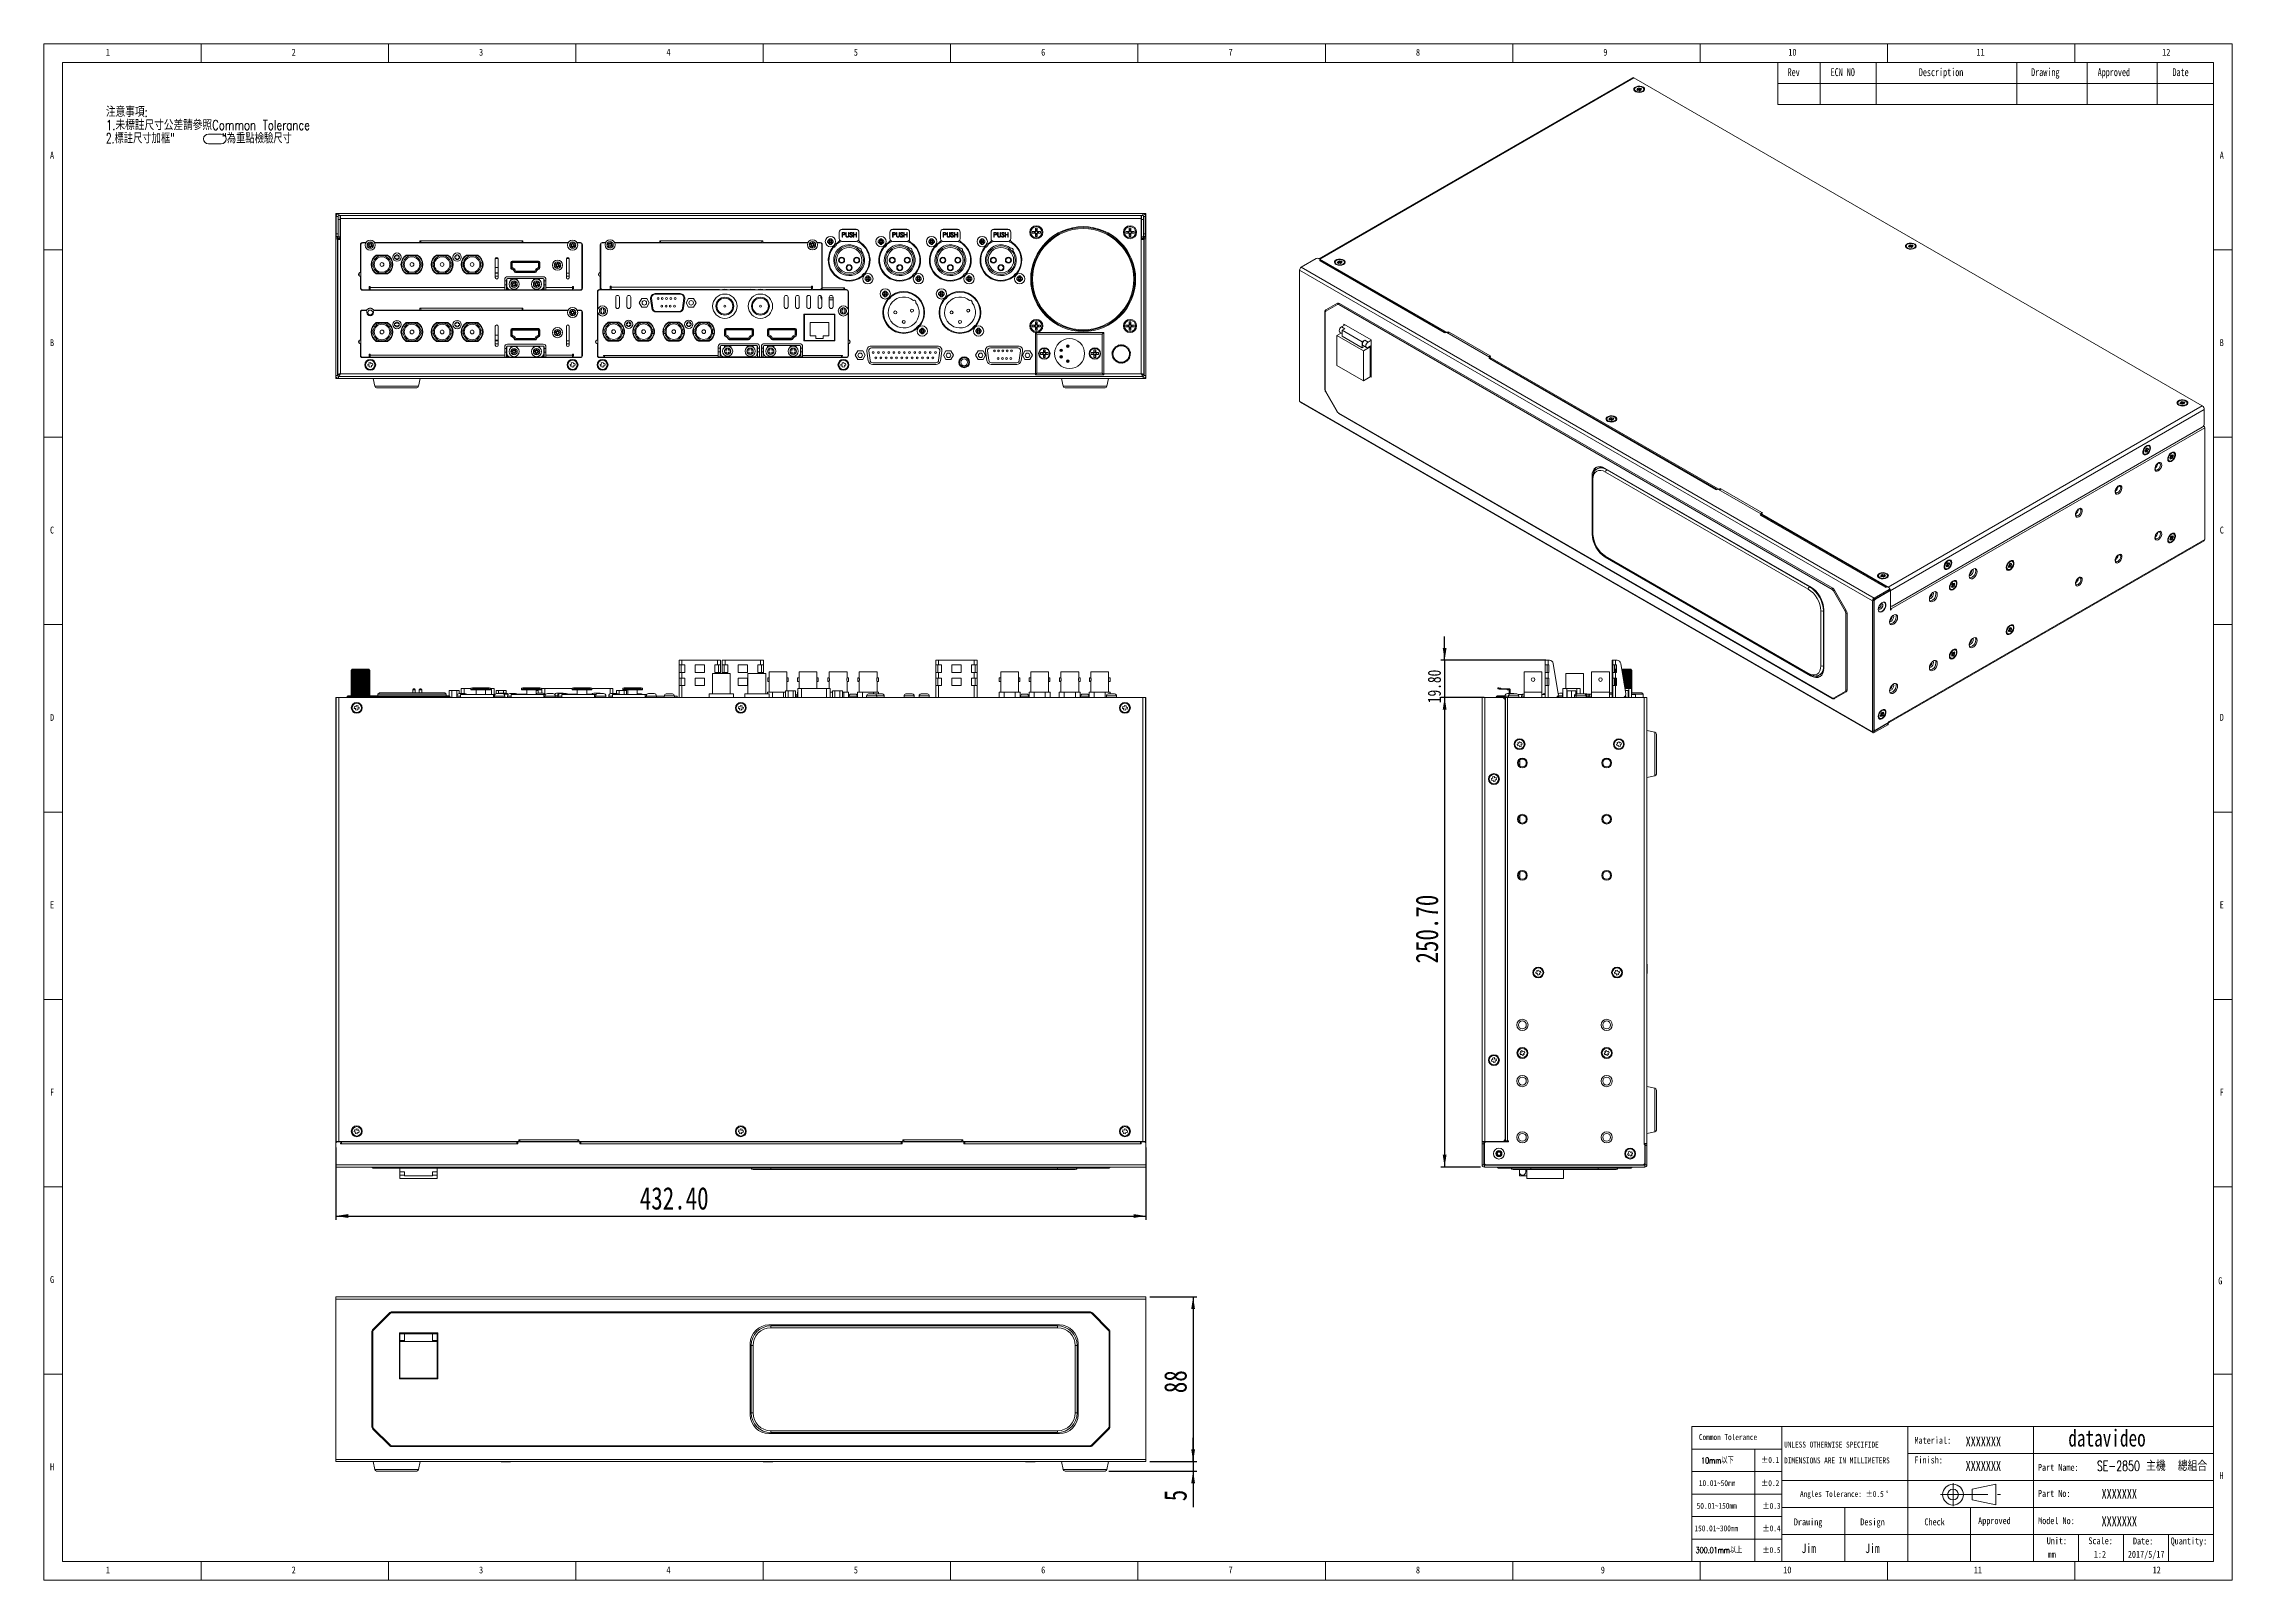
# Model space of a CAD drawing. Header units: millimetres. Extents: x 5 to 589, y 5 to 415.
import ezdxf

# ---------------------------------------------------------------- set-up
doc = ezdxf.new("R2010")
doc.units = ezdxf.units.MM
doc.linetypes.add('CENTERX2', pattern=[20.32, 12.7, -2.54, 2.54, -2.54])
doc.styles.add('SLDTEXTSTYLE0', font='TXT', dxfattribs={"width": 0.75})
doc.styles.add('SLDTEXTSTYLE1', font='TXT', dxfattribs={"width": 0.7})
doc.styles.add('SLDTEXTSTYLE2', font='TXT', dxfattribs={"width": 0.75, "bigfont": 'bigfont'})
doc.styles.add('SLDTEXTSTYLE3', font='TXT', dxfattribs={"width": 0.67, "bigfont": 'bigfont'})
doc.styles.add('SLDTEXTSTYLE4', font='TXT', dxfattribs={"width": 0.7, "bigfont": 'bigfont'})
doc.dimstyles.new('SLDDIMSTYLE0', dxfattribs={"dimtxt": 6, "dimasz": 3.302, "dimexe": 0, "dimexo": 0.0625, "dimgap": 1.5, "dimtad": 1, "dimlfac": 2, "dimrnd": 1e-09, "dimzin": 12, "dimdsep": 46, "dimtxsty": 'SLDTEXTSTYLE0', "dimsah": 1, "dimcen": 0.09, "dimadec": 0, "dimazin": 3, "dimtfac": 1, "dimtofl": 0, "dimtmove": 0, "dimatfit": 3, "dimfxl": 1, "dimfrac": 2, "dimtolj": 1, "dimtzin": 12, "dimarcsym": 0})
doc.dimstyles.new('SLDDIMSTYLE1', dxfattribs={"dimtxt": 6, "dimasz": 3.302, "dimexe": 0, "dimexo": 0.0625, "dimgap": 1.5, "dimtad": 1, "dimlfac": 2, "dimrnd": 1e-09, "dimzin": 12, "dimdsep": 46, "dimtxsty": 'SLDTEXTSTYLE0', "dimsah": 1, "dimcen": 0.09, "dimadec": 0, "dimazin": 3, "dimtfac": 1, "dimtmove": 0, "dimatfit": 0, "dimfxl": 1, "dimfrac": 2, "dimtolj": 1, "dimtzin": 12, "dimarcsym": 0})
doc.dimstyles.new('SLDDIMSTYLE2', dxfattribs={"dimtxt": 6, "dimasz": 3.302, "dimexe": 0, "dimexo": 0.0625, "dimgap": 1.5, "dimtad": 1, "dimlfac": 2, "dimrnd": 1e-09, "dimzin": 4, "dimdsep": 46, "dimtxsty": 'SLDTEXTSTYLE0', "dimsah": 1, "dimcen": 0.09, "dimadec": 0, "dimazin": 1, "dimtfac": 1, "dimtofl": 0, "dimtmove": 0, "dimatfit": 3, "dimfxl": 1, "dimfrac": 2, "dimtolj": 1, "dimtzin": 12, "dimarcsym": 0})
doc.dimstyles.new('SLDDIMSTYLE3', dxfattribs={"dimtxt": 3.5, "dimasz": 3.302, "dimexe": 0, "dimexo": 0.0625, "dimgap": 0.875, "dimtad": 1, "dimlfac": 2, "dimrnd": 1e-09, "dimzin": 4, "dimdsep": 46, "dimtxsty": 'SLDTEXTSTYLE0', "dimsah": 1, "dimcen": 0.09, "dimadec": 0, "dimazin": 1, "dimtfac": 1, "dimtmove": 0, "dimatfit": 0, "dimfxl": 1, "dimfrac": 2, "dimtolj": 1, "dimtzin": 12, "dimarcsym": 0})

msp = doc.modelspace()

# ---------------------------------------------------------------- texts
at = {"color": 7, "linetype": 'Continuous', "lineweight": 0, "attachment_point": 1}
for s, insert, char_height, style in [('1', (21.5833, 413.668), 1.8521, 'SLDTEXTSTYLE0'), ('2', (71.1667, 413.668), 1.8521, 'SLDTEXTSTYLE0'), ('3', (121.1667, 413.668), 1.8521, 'SLDTEXTSTYLE0'), ('4', (171.1667, 413.668), 1.8521, 'SLDTEXTSTYLE0'), ('5', (221.1667, 413.668), 1.8521, 'SLDTEXTSTYLE0'), ('6', (271.1667, 413.668), 1.8521, 'SLDTEXTSTYLE0'), ('7', (321.1667, 413.668), 1.8521, 'SLDTEXTSTYLE0'), ('8', (371.1667, 413.668), 1.8521, 'SLDTEXTSTYLE0'), ('9', (421.1667, 413.668), 1.8521, 'SLDTEXTSTYLE0'), ('10', (470.5417, 413.668), 1.85208, 'SLDTEXTSTYLE0'), ('11', (520.75, 413.668), 1.85208, 'SLDTEXTSTYLE0'), ('12', (570.3333, 413.668), 1.85208, 'SLDTEXTSTYLE0'), ('Rev', (470.3502, 408.4819), 2.11667, 'SLDTEXTSTYLE0'), ('ECN NO', (481.8265, 408.4819), 2.11667, 'SLDTEXTSTYLE0'), ('Description', (505.3653, 408.4819), 2.116667, 'SLDTEXTSTYLE0'), ('Drawing', (535.3368, 408.4819), 2.11667, 'SLDTEXTSTYLE0'), ('Approved', (553.0937, 408.4819), 2.11667, 'SLDTEXTSTYLE0'), ('Date', (573.0516, 408.4819), 2.11667, 'SLDTEXTSTYLE0'), ('A', (6.6667, 386.168), 1.8521, 'SLDTEXTSTYLE0'), ('A', (585.6667, 386.168), 1.8521, 'SLDTEXTSTYLE0'), ('B', (6.6667, 336.168), 1.8521, 'SLDTEXTSTYLE0'), ('B', (585.6667, 336.168), 1.8521, 'SLDTEXTSTYLE0'), ('C', (6.6667, 286.168), 1.8521, 'SLDTEXTSTYLE0'), ('C', (585.6667, 286.168), 1.8521, 'SLDTEXTSTYLE0'), ('D', (6.6667, 236.168), 1.8521, 'SLDTEXTSTYLE0'), ('D', (585.6667, 236.168), 1.8521, 'SLDTEXTSTYLE0'), ('E', (6.6667, 186.168), 1.8521, 'SLDTEXTSTYLE0'), ('E', (585.6667, 186.168), 1.8521, 'SLDTEXTSTYLE0'), ('F', (6.6667, 136.168), 1.8521, 'SLDTEXTSTYLE0'), ('F', (585.6667, 136.168), 1.8521, 'SLDTEXTSTYLE0'), ('G', (6.6667, 86.168), 1.8521, 'SLDTEXTSTYLE0'), ('G', (585.2516, 85.8233), 1.8521, 'SLDTEXTSTYLE0'), ('Common Tolerance', (446.674, 43.9873), 1.5875, 'SLDTEXTSTYLE0'), ('Material:', (504.2127, 43.2623), 1.85208, 'SLDTEXTSTYLE0'), ('XXXXXXX', (517.8557, 43.332), 2.64583, 'SLDTEXTSTYLE0'), ('datavideo', (545.2612, 45.1741), 4.49792, 'SLDTEXTSTYLE0'), ('H', (6.6667, 36.168), 1.8521, 'SLDTEXTSTYLE0'), ('10mm以下', (447.2605, 37.7572), 1.5875, 'SLDTEXTSTYLE2'), ('±0.1', (463.2564, 37.8771), 1.5875, 'SLDTEXTSTYLE0'), ('Finish:', (504.1814, 38.0203), 1.85208, 'SLDTEXTSTYLE0'), ('XXXXXXX', (517.8557, 36.8354), 2.64583, 'SLDTEXTSTYLE0'), ('Part Name:', (537.1468, 36.0459), 1.85208, 'SLDTEXTSTYLE0'), ('SE-2850 主機  總組合', (552.8725, 36.8354), 2.645833, 'SLDTEXTSTYLE4'), ('10.01~50mm', (446.674, 31.7083), 1.5875, 'SLDTEXTSTYLE0'), ('±0.2', (463.2564, 31.7083), 1.5875, 'SLDTEXTSTYLE0'), ('XXXXXXX', (554.1327, 29.3684), 2.64583, 'SLDTEXTSTYLE0'), ('H', (585.6163, 33.843), 1.8521, 'SLDTEXTSTYLE0'), ('50.01~150mm', (446.0875, 25.6428), 1.5875, 'SLDTEXTSTYLE0'), ('±0.3', (463.6163, 25.6428), 1.5875, 'SLDTEXTSTYLE0'), ('Part No:', (537.1468, 29.0805), 1.85208, 'SLDTEXTSTYLE0'), ('150.01~300mm', (445.501, 19.6377), 1.5875, 'SLDTEXTSTYLE0'), ('±0.4', (463.6163, 19.6377), 1.5875, 'SLDTEXTSTYLE0'), ('Drawing', (472.0165, 21.491), 1.85208, 'SLDTEXTSTYLE0'), ('Design', (489.741, 21.491), 1.85208, 'SLDTEXTSTYLE0'), ('Check', (506.8555, 21.491), 1.85208, 'SLDTEXTSTYLE0'), ('Approved', (521.1973, 21.8208), 1.85208, 'SLDTEXTSTYLE0'), ('Model No:', (537.1951, 21.8208), 1.85208, 'SLDTEXTSTYLE0'), ('XXXXXXX', (554.1327, 22.0252), 2.64583, 'SLDTEXTSTYLE0'), ('300.01mm以上', (445.7847, 13.8433), 1.5875, 'SLDTEXTSTYLE2'), ('±0.5', (463.6163, 13.8433), 1.5875, 'SLDTEXTSTYLE0'), ('Jim', (474.0783, 14.7543), 2.5, 'SLDTEXTSTYLE0'), ('Jim', (491.0713, 14.7543), 2.5, 'SLDTEXTSTYLE0'), ('Unit:', (539.4754, 16.4644), 1.85208, 'SLDTEXTSTYLE0'), ('mm', (539.7275, 12.8384), 1.85208, 'SLDTEXTSTYLE0'), ('Scale:', (550.6233, 16.4644), 1.85208, 'SLDTEXTSTYLE0'), ('1:2', (552.0763, 12.8384), 1.85208, 'SLDTEXTSTYLE0'), ('2017/5/17', (561.1448, 12.8384), 1.85208, 'SLDTEXTSTYLE0'), ('Date:', (562.5048, 16.3951), 1.85208, 'SLDTEXTSTYLE0'), ('Quantity:', (572.5554, 16.3951), 1.85208, 'SLDTEXTSTYLE0'), ('1', (21.5833, 8.668), 1.8521, 'SLDTEXTSTYLE0'), ('2', (71.1667, 8.668), 1.8521, 'SLDTEXTSTYLE0'), ('3', (121.1667, 8.668), 1.8521, 'SLDTEXTSTYLE0'), ('4', (171.1667, 8.668), 1.8521, 'SLDTEXTSTYLE0'), ('5', (221.1667, 8.668), 1.8521, 'SLDTEXTSTYLE0'), ('6', (271.1667, 8.668), 1.8521, 'SLDTEXTSTYLE0'), ('7', (321.1667, 8.668), 1.8521, 'SLDTEXTSTYLE0'), ('8', (371.1667, 8.668), 1.8521, 'SLDTEXTSTYLE0'), ('9', (420.4897, 8.668), 1.8521, 'SLDTEXTSTYLE0'), ('10', (469.1878, 8.668), 1.85208, 'SLDTEXTSTYLE0'), ('11', (520.0543, 8.668), 1.85208, 'SLDTEXTSTYLE0'), ('12', (567.7721, 8.668), 1.85208, 'SLDTEXTSTYLE0')]:
    msp.add_mtext(s, dxfattribs=dict(at, insert=insert, char_height=char_height, style=style))

# ---------------------------------------------------------------- blocks, each defined once
blk = doc.blocks.new('SW_NOTE_0')
at = {"color": 0, "linetype": 'Continuous', "lineweight": 0, "attachment_point": 1}
for s, insert, char_height, style in [('Angles Tolerance: ±0.5', (0, 2.05), 1.5875, 'SLDTEXTSTYLE0'), ('°', (22.95, 2.09), 1.59, 'SLDTEXTSTYLE1')]:
    blk.add_mtext(s, dxfattribs=dict(at, insert=insert, char_height=char_height, style=style))
blk = doc.blocks.new('SW_NOTE_1')
at = {"color": 0, "linetype": 'Continuous', "lineweight": 0, "char_height": 1.5875, "attachment_point": 1, "style": 'SLDTEXTSTYLE0'}
for s, insert in [('UNLESS OTHERWISE SPECIFIDE', (0, 2.05)), ('DIMENSIONS ARE IN MILLIMETERS', (0, -2.19))]:
    blk.add_mtext(s, dxfattribs=dict(at, insert=insert))
blk = doc.blocks.new('SW_NOTE_2')
at = {"color": 0, "linetype": 'Continuous', "lineweight": 0, "attachment_point": 1}
for s, insert, char_height, style in [('注意事項:', (0, 3.41), 2.646, 'SLDTEXTSTYLE2'), ('1.未標註尺寸公差請參照Common Tolerance', (0, -0.12), 2.6458, 'SLDTEXTSTYLE2'), ('2.標註尺寸加框"        "為重點檢驗尺寸', (0, -3.64), 2.6458, 'SLDTEXTSTYLE3')]:
    blk.add_mtext(s, dxfattribs=dict(at, insert=insert, char_height=char_height, style=style))
blk = doc.blocks.new('_D')
for p, q in [((300.12, 80.64), (312.71, 80.64)), ((311.71, 80.64), (311.71, 36.64)), ((300.12, 36.64), (312.71, 36.64))]:
    blk.add_line(p, q)
for points in [[(311.71, 80.64), (311.21, 77.34), (312.22, 77.34)], [(311.71, 36.64), (312.22, 39.95), (311.21, 39.95)]]:
    blk.add_solid(points)
at = {"insert": (303.98, 54.91), "char_height": 6, "attachment_point": 1, "rotation": 90, "style": 'SLDTEXTSTYLE0'}
blk.add_mtext('88', dxfattribs=at)
blk = doc.blocks.new('_D_1')
for p, q in [((311.71, 36.64), (311.71, 42.99)), ((300.12, 36.64), (312.71, 36.64)), ((311.71, 36.64), (311.71, 34.14)), ((289.21, 34.14), (312.71, 34.14)), ((311.71, 34.14), (311.71, 24.49))]:
    blk.add_line(p, q)
for points in [[(311.71, 36.64), (312.22, 39.95), (311.21, 39.95)], [(311.71, 34.14), (311.21, 30.84), (312.22, 30.84)]]:
    blk.add_solid(points)
at = {"insert": (303.98, 26.08), "char_height": 6, "attachment_point": 1, "rotation": 90, "style": 'SLDTEXTSTYLE0'}
blk.add_mtext('5', dxfattribs=at)
blk = doc.blocks.new('_D_2')
for p, q in [((82.92, 120.49), (82.92, 101.19)), ((299.12, 120.49), (299.12, 101.19)), ((82.92, 102.19), (299.12, 102.19))]:
    blk.add_line(p, q)
for points in [[(82.92, 102.19), (86.23, 101.68), (86.23, 102.7)], [(299.12, 102.19), (295.82, 102.7), (295.82, 101.68)]]:
    blk.add_solid(points)
at = {"insert": (164.05, 109.92), "char_height": 6, "attachment_point": 1, "style": 'SLDTEXTSTYLE0'}
blk.add_mtext('432.40', dxfattribs=at)
blk = doc.blocks.new('_D_3')
for p, q in [((389.38, 240.59), (377.83, 240.59)), ((378.83, 240.59), (378.83, 115.24)), ((388.43, 115.24), (377.83, 115.24))]:
    blk.add_line(p, q)
for points in [[(378.83, 240.59), (378.32, 237.29), (379.33, 237.29)], [(378.83, 115.24), (379.33, 118.54), (378.32, 118.54)]]:
    blk.add_solid(points)
at = {"insert": (371.09, 169.57), "char_height": 6, "attachment_point": 1, "rotation": 90, "style": 'SLDTEXTSTYLE0'}
blk.add_mtext('250.70', dxfattribs=at)
blk = doc.blocks.new('_D_4')
for p, q in [((378.83, 250.49), (378.83, 256.84)), ((405.83, 250.49), (377.83, 250.49)), ((378.83, 250.49), (378.83, 240.59)), ((389.38, 240.59), (377.83, 240.59)), ((378.83, 240.59), (378.83, 234.24))]:
    blk.add_line(p, q)
for points in [[(378.83, 250.49), (379.34, 253.79), (378.32, 253.79)], [(378.83, 240.59), (378.32, 237.29), (379.34, 237.29)]]:
    blk.add_solid(points)
at = {"insert": (374.32, 239.04), "char_height": 3.5, "attachment_point": 1, "rotation": 90, "style": 'SLDTEXTSTYLE0'}
blk.add_mtext('19.80', dxfattribs=at)

# ---------------------------------------------------------------- dimensions: what is measured, and where the dimension line sits
for base, p1, p2, dimstyle, picture, middle in [((378.8274, 240.5905), (406.8289, 250.4905), (390.376, 240.5905), 'SLDDIMSTYLE3', '_D_4', (378.8274, 244.8584)), ((378.826, 115.2405), (390.376, 240.5905), (389.426, 115.2405), 'SLDDIMSTYLE2', '_D_3', (378.826, 181.7654)), ((311.7134, 36.6432), (299.1234, 80.6432), (299.1234, 36.6432), 'SLDDIMSTYLE0', '_D', (311.7134, 59.339)), ((311.7134, 34.1432), (299.1234, 36.6432), (288.2135, 34.1432), 'SLDDIMSTYLE1', '_D_1', (311.7134, 28.2958))]:
    dim = msp.add_linear_dim(base=base, p1=p1, p2=p2, angle=90, dimstyle=dimstyle)
    dim.commit()
    dim.dimension.update_dxf_attribs({"geometry": picture, "text_midpoint": middle, "dimtype": 160})
dim = msp.add_linear_dim(base=(299.1234, 102.1905), p1=(82.9234, 121.4905), p2=(299.1234, 121.4905), dimstyle='SLDDIMSTYLE2')
dim.commit()
dim.dimension.update_dxf_attribs({"geometry": '_D_2', "text_midpoint": (176.2428, 102.1905), "dimtype": 160})

# ---------------------------------------------------------------- linework, layer by layer
at = {"color": 7, "linetype": 'Continuous', "lineweight": 0}
for p, q in [((589, 415), (5, 415)), ((5, 415), (5, 5)), ((47, 410), (47, 415)), ((97, 415), (97, 410)), ((147, 410), (147, 415)), ((197, 415), (197, 410)), ((247, 410), (247, 415)), ((297, 415), (297, 410)), ((347, 410), (347, 415)), ((397, 415), (397, 410)), ((447, 410), (447, 415)), ((497, 415), (497, 410)), ((547, 410), (547, 415)), ((589, 5), (589, 415)), ((584, 410), (10, 410)), ((10, 410), (10, 10)), ((467.75, 410), (569, 410)), ((467.75, 410), (467.75, 398.75)), ((479, 410), (479, 398.75)), ((486.5, 410), (569, 410)), ((494, 410), (494, 398.75)), ((531.5, 410), (531.5, 398.75)), ((550.25, 410), (550.25, 398.75)), ((569, 398.75), (569, 410)), ((569, 410), (584, 410)), ((584, 10), (584, 410)), ((584, 398.75), (584, 410)), ((467.75, 404.375), (584, 404.375)), ((467.75, 398.75), (584, 398.75)), ((10, 360), (5, 360)), ((584, 360), (589, 360)), ((5, 310), (10, 310)), ((589, 310), (584, 310)), ((10, 260), (5, 260)), ((584, 260), (589, 260)), ((5, 210), (10, 210)), ((589, 210), (584, 210)), ((10, 160), (5, 160)), ((584, 160), (589, 160)), ((5, 110), (10, 110)), ((589, 110), (584, 110)), ((10, 60), (5, 60)), ((584, 60), (589, 60)), ((444.8, 46), (444.8, 10)), ((468.8, 46), (444.8, 46)), ((468.8, 46), (536, 46)), ((468.8, 46), (468.8, 24.4)), ((468.8, 24.4), (468.8, 46)), ((468.8, 46), (468.8, 10)), ((502.4, 24.4), (502.4, 46)), ((536, 46), (584, 46)), ((536, 46), (536, 10)), ((584, 46), (584, 10)), ((468.8, 40), (444.8, 40)), ((461.6, 40), (461.6, 10)), ((536, 38.8), (502.4, 38.8)), ((536, 38.8), (584, 38.8)), ((468.8, 34), (444.8, 34)), ((536, 31.6), (468.8, 31.6)), ((519.5612, 29.3101), (525.9091, 30.617)), ((519.5612, 29.3101), (519.5612, 26.4301)), ((525.9091, 30.617), (525.9091, 25.1231)), ((536, 31.6), (584, 31.6)), ((468.8, 28), (444.8, 28)), ((468.8, 10), (468.8, 24.4)), ((468.8, 10), (468.8, 24.4)), ((536, 24.4), (468.8, 24.4)), ((468.8, 17.2), (468.8, 24.4)), ((485.6, 10), (485.6, 24.4)), ((502.4, 17.2), (502.4, 24.4)), ((519.2, 17.2), (519.2, 24.4)), ((519.5612, 26.4301), (525.9091, 25.1231)), ((536, 24.4), (584, 24.4)), ((468.8, 22), (444.8, 22)), ((468.8, 16), (444.8, 16)), ((468.8, 17.2), (536, 17.2)), ((468.8, 17.2), (468.8, 10)), ((502.4, 17.2), (502.4, 10)), ((519.2, 17.2), (519.2, 10)), ((536, 17.2), (584, 17.2)), ((548, 17.2), (548, 10)), ((560, 17.2), (560, 10)), ((572, 17.2), (572, 10)), ((10, 10), (584, 10)), ((47, 5), (47, 10)), ((97, 10), (97, 5)), ((147, 5), (147, 10)), ((197, 10), (197, 5)), ((247, 5), (247, 10)), ((297, 5), (297, 10)), ((347, 5), (347, 10)), ((397, 10), (397, 5)), ((444.8, 10), (519.2, 10)), ((447, 10), (447, 5)), ((497, 10), (497, 5)), ((519.2, 10), (584, 10)), ((547, 10), (547, 5)), ((5, 5), (589, 5))]:
    msp.add_line(p, q, dxfattribs=at)
at = {"color": 7, "linetype": 'Continuous', "lineweight": 15}
for p, q in [((428.964, 405.9466), (345.2921, 357.6438)), ((345.5468, 357.5373), (429.339, 405.9095)), ((581.0134, 318.3497), (429.339, 405.9095)), ((430.6076, 403.2274), (430.1945, 403.0647)), ((430.1945, 403.0647), (430.4058, 402.8859)), ((430.8189, 403.0485), (430.6076, 403.2274)), ((430.6076, 402.8191), (430.6076, 403.2274)), ((431.1287, 403.1705), (430.8189, 403.0485)), ((430.8189, 402.6402), (430.8189, 403.0485)), ((431.4104, 402.932), (431.1287, 403.1705)), ((431.1287, 402.8211), (431.1287, 403.1705)), ((429.9157, 402.3123), (430.2113, 402.1582)), ((430.4058, 402.8859), (430.096, 402.7639)), ((430.096, 402.7639), (430.3777, 402.5255)), ((430.3777, 402.5255), (430.6875, 402.6474)), ((430.4058, 402.5365), (430.4058, 402.8859)), ((430.6076, 402.8191), (430.4058, 402.7396)), ((430.8189, 402.6402), (430.6076, 402.8191)), ((430.6875, 402.6474), (430.8988, 402.4686)), ((431.1006, 402.7511), (430.8189, 402.6402)), ((430.8988, 402.4686), (431.3119, 402.6312)), ((431.1006, 402.81), (431.4104, 402.932)), ((431.3119, 402.6312), (431.1006, 402.81)), ((431.1006, 402.548), (431.1006, 402.81)), ((431.2951, 402.1582), (431.5907, 402.3123)), ((82.9234, 369.199), (82.9234, 369.699)), ((82.9234, 369.699), (83.4234, 369.699)), ((83.0663, 369.199), (82.9234, 369.199)), ((82.9234, 369.099), (82.9234, 369.199)), ((82.9234, 369.099), (83.0386, 369.099)), ((82.9234, 368.599), (82.9234, 369.099)), ((82.9234, 368.599), (82.9234, 362.949)), ((83.5234, 368.949), (83.0234, 368.949)), ((83.0234, 364.299), (83.0234, 368.949)), ((83.4234, 369.699), (83.7734, 369.699)), ((83.5234, 364.299), (83.5234, 368.949)), ((83.5234, 368.099), (83.5734, 368.099)), ((83.5734, 368.149), (83.5734, 369.099)), ((83.5734, 363.449), (83.5734, 368.149)), ((84.0734, 368.149), (83.5734, 368.149)), ((83.6234, 369.149), (84.0734, 369.149)), ((83.7734, 369.699), (83.7734, 369.199)), ((83.7734, 369.699), (298.2734, 369.699)), ((83.7734, 369.199), (298.2734, 369.199)), ((84.0734, 369.149), (84.0734, 368.149)), ((84.0734, 363.449), (84.0734, 368.149)), ((84.0734, 368.099), (84.2234, 368.099)), ((84.2234, 369.149), (84.2234, 368.399)), ((84.2234, 369.149), (297.8234, 369.149)), ((84.2234, 368.399), (297.8234, 368.399)), ((84.2234, 368.399), (84.2234, 362.799)), ((84.4234, 369.199), (84.4234, 369.149)), ((87.7984, 369.199), (87.7984, 369.149)), ((89.2484, 369.149), (89.2484, 369.199)), ((131.2734, 369.149), (131.2734, 369.199)), ((132.0234, 369.149), (132.0234, 369.199)), ((147.5234, 369.199), (147.5234, 369.149)), ((148.2734, 369.199), (148.2734, 369.149)), ((190.2984, 369.199), (190.2984, 369.149)), ((191.7484, 369.149), (191.7484, 369.199)), ((233.7734, 369.149), (233.7734, 369.199)), ((234.5234, 369.149), (234.5234, 369.199)), ((250.0234, 369.199), (250.0234, 369.149)), ((250.7734, 369.199), (250.7734, 369.149)), ((292.7984, 369.199), (292.7984, 369.149)), ((294.2484, 369.149), (294.2484, 369.199)), ((297.6234, 369.149), (297.6234, 369.199)), ((297.8234, 368.399), (297.8234, 369.149)), ((297.8234, 368.399), (297.8234, 362.799)), ((297.8234, 368.099), (297.9734, 368.099)), ((297.9734, 369.149), (298.4234, 369.149)), ((297.9734, 368.149), (297.9734, 369.149)), ((298.4734, 368.149), (297.9734, 368.149)), ((297.9734, 368.149), (297.9734, 363.449)), ((298.2734, 369.699), (298.6234, 369.699)), ((298.2734, 369.199), (298.2734, 369.699)), ((298.4734, 369.099), (298.4734, 368.149)), ((298.4734, 368.149), (298.4734, 363.449)), ((298.4734, 368.099), (298.5234, 368.099)), ((299.0234, 368.949), (298.5234, 368.949)), ((298.5234, 368.949), (298.5234, 364.299)), ((298.6234, 369.699), (299.1234, 369.699)), ((299.1234, 369.199), (298.9805, 369.199)), ((299.0083, 369.099), (299.1234, 369.099)), ((299.0234, 368.949), (299.0234, 364.299)), ((299.1234, 369.699), (299.1234, 369.199)), ((299.1234, 369.099), (299.1234, 369.199)), ((299.1234, 369.099), (299.1234, 368.599)), ((299.1234, 362.949), (299.1234, 368.599)), ((82.9234, 362.949), (83.4234, 362.949)), ((82.9234, 326.449), (82.9234, 362.949)), ((83.0234, 364.299), (83.5234, 364.299)), ((83.0234, 363.549), (83.0234, 364.299)), ((83.5234, 363.549), (83.0234, 363.549)), ((83.4234, 363.449), (83.4234, 363.549)), ((83.4234, 363.449), (83.4234, 362.949)), ((83.5734, 363.449), (83.4234, 363.449)), ((83.4234, 326.449), (83.4234, 362.949)), ((83.5734, 362.949), (83.4234, 362.949)), ((83.4734, 362.799), (83.4734, 326.799)), ((84.2234, 362.799), (83.4734, 362.799)), ((83.5734, 367.274), (83.5234, 367.274)), ((83.5234, 365.824), (83.5734, 365.824)), ((83.5234, 364.299), (83.5234, 363.549)), ((84.0734, 363.449), (83.5734, 363.449)), ((83.5734, 362.949), (83.5734, 363.449)), ((83.9234, 363.0919), (83.9234, 362.799)), ((84.2234, 367.699), (84.0734, 367.699)), ((84.0734, 365.399), (84.2234, 365.399)), ((84.0734, 364.049), (84.2234, 364.049)), ((84.2234, 362.799), (84.2234, 326.949)), ((105.5701, 362.449), (105.3684, 362.2583)), ((105.6184, 362.449), (105.3684, 362.449)), ((105.3684, 362.449), (105.3684, 362.199)), ((132.6184, 362.449), (105.6184, 362.449)), ((105.6184, 362.449), (105.6184, 361.949)), ((132.8684, 362.449), (132.6184, 362.449)), ((132.6184, 362.449), (132.6184, 361.949)), ((132.8684, 362.199), (132.8684, 362.449)), ((156.1416, 362.1393), (155.9965, 361.7397)), ((156.1292, 361.6739), (156.1416, 362.1393)), ((156.6116, 361.9686), (156.1416, 362.1393)), ((169.6184, 362.449), (169.3684, 362.449)), ((169.3684, 362.449), (169.3684, 362.199)), ((196.6184, 362.449), (169.6184, 362.449)), ((169.6184, 362.449), (169.6184, 361.949)), ((196.8684, 362.449), (196.6184, 362.449)), ((196.6184, 362.449), (196.6184, 361.949)), ((196.8684, 362.199), (196.8684, 362.449)), ((210.1416, 362.1393), (209.9965, 361.7397)), ((210.1292, 361.6739), (210.1416, 362.1393)), ((210.6116, 361.9686), (210.1416, 362.1393)), ((214.1769, 362.4469), (214.2985, 362.449)), ((214.6834, 362.278), (214.1769, 362.4469)), ((214.6834, 362.1199), (214.1769, 361.9511)), ((214.5206, 362.449), (214.2985, 362.449)), ((214.6706, 362.8211), (214.6727, 362.9427)), ((214.6706, 362.8211), (214.6706, 362.599)), ((214.8415, 362.4362), (214.6727, 362.9427)), ((214.9996, 362.4362), (215.1685, 362.9427)), ((215.1577, 362.278), (215.6643, 362.4469)), ((215.1577, 362.1199), (215.6643, 361.9511)), ((215.1685, 362.9427), (215.1706, 362.8211)), ((215.1706, 362.599), (215.1706, 362.8211)), ((215.5427, 362.449), (215.3206, 362.449)), ((215.5427, 362.449), (215.6643, 362.4469)), ((217.4553, 362.5362), (216.9184, 361.948)), ((217.2956, 364.7186), (217.2956, 364.7404)), ((217.2956, 364.7186), (217.2956, 362.999)), ((218.0187, 364.6468), (218.2639, 364.6468)), ((218.0187, 363.4015), (218.0187, 364.6468)), ((218.1309, 363.4102), (218.0187, 363.4102)), ((218.1309, 363.4015), (218.0187, 363.4015)), ((218.0456, 365.4876), (218.0456, 365.4658)), ((221.7956, 365.4876), (218.0456, 365.4876)), ((221.7956, 365.4658), (218.0456, 365.4658)), ((221.7956, 362.249), (218.0456, 362.249)), ((218.1309, 364.5277), (218.1309, 364.519)), ((218.3595, 364.5277), (218.1309, 364.5277)), ((218.3595, 364.519), (218.1309, 364.519)), ((218.1309, 364.519), (218.1309, 364.104)), ((218.1309, 364.104), (218.3498, 364.1012)), ((218.2203, 363.985), (218.1309, 363.985)), ((218.1309, 363.985), (218.1309, 363.9762)), ((218.1309, 363.9762), (218.1309, 363.4015)), ((218.2203, 363.9762), (218.1309, 363.9762)), ((218.2203, 363.985), (218.2203, 363.9762)), ((218.3595, 364.5277), (218.3595, 364.519)), ((218.5386, 364.0054), (218.5386, 363.9967)), ((218.6758, 364.321), (218.6758, 364.3122)), ((219.0444, 364.6468), (219.1566, 364.6468)), ((219.0444, 363.8947), (219.0444, 364.6468)), ((219.0667, 363.641), (219.0667, 363.6322)), ((219.1565, 363.8911), (219.1565, 363.8824)), ((219.1566, 364.6468), (219.1566, 363.9007)), ((219.4573, 363.3783), (219.4573, 363.3696)), ((219.7335, 364.6468), (219.8457, 364.6468)), ((219.7335, 363.9007), (219.7335, 364.6468)), ((219.8457, 364.6468), (219.8457, 363.8947)), ((220.038, 363.6417), (220.1436, 363.7048)), ((220.188, 364.2072), (220.188, 364.1985)), ((220.2303, 364.402), (220.2303, 364.3933)), ((220.3928, 364.0378), (220.3928, 364.0291)), ((220.4136, 364.5597), (220.4136, 364.551)), ((220.4181, 363.3783), (220.4181, 363.3696)), ((220.6182, 363.8393), (220.6182, 363.8306)), ((220.7591, 364.4766), (220.6577, 364.4)), ((220.7591, 364.4679), (220.6577, 364.3913)), ((220.6577, 364.4), (220.6577, 364.3913)), ((220.663, 363.717), (220.663, 363.7083)), ((221.0316, 364.6468), (221.1437, 364.6468)), ((221.0316, 363.4015), (221.0316, 364.6468)), ((221.1437, 363.4102), (221.0316, 363.4102)), ((221.1437, 363.4015), (221.0316, 363.4015)), ((221.1437, 364.6468), (221.1437, 364.1359)), ((221.1437, 364.1359), (221.7848, 364.1359)), ((221.7848, 364.0169), (221.1437, 364.0169)), ((221.1437, 364.0169), (221.1437, 364.0082)), ((221.1437, 364.0082), (221.1437, 363.4015)), ((221.7848, 364.0082), (221.1437, 364.0082)), ((221.7848, 364.6468), (221.897, 364.6468)), ((221.7848, 364.1359), (221.7848, 364.6468)), ((221.7848, 364.0169), (221.7848, 364.0082)), ((221.7848, 363.4015), (221.7848, 364.0082)), ((221.897, 363.4102), (221.7848, 363.4102)), ((221.897, 363.4015), (221.7848, 363.4015)), ((221.7956, 365.4658), (221.7956, 365.4876)), ((221.897, 364.6468), (221.897, 363.4015)), ((222.9184, 361.948), (222.384, 362.534)), ((222.5456, 364.7404), (222.5456, 364.7186)), ((222.5456, 364.7186), (222.5456, 362.999)), ((227.6769, 362.4469), (227.7984, 362.449)), ((228.1834, 362.278), (227.6769, 362.4469)), ((228.1834, 362.1199), (227.6769, 361.9511)), ((228.0206, 362.449), (227.7984, 362.449)), ((228.1706, 362.8211), (228.1727, 362.9427)), ((228.1706, 362.8211), (228.1706, 362.599)), ((228.3415, 362.4362), (228.1727, 362.9427)), ((228.4996, 362.4362), (228.6685, 362.9427)), ((228.6577, 362.278), (229.1643, 362.4469)), ((228.6577, 362.1199), (229.1643, 361.9511)), ((228.6685, 362.9427), (228.6706, 362.8211)), ((228.6706, 362.599), (228.6706, 362.8211)), ((229.0427, 362.449), (228.8206, 362.449)), ((229.0427, 362.449), (229.1643, 362.4469)), ((230.9553, 362.5362), (230.4184, 361.948)), ((230.7956, 364.7186), (230.7956, 364.7404)), ((230.7956, 364.7186), (230.7956, 362.999)), ((231.5187, 364.6468), (231.7639, 364.6468)), ((231.5187, 363.4015), (231.5187, 364.6468)), ((231.6309, 363.4102), (231.5187, 363.4102)), ((231.6309, 363.4015), (231.5187, 363.4015)), ((231.5456, 365.4876), (231.5456, 365.4658)), ((235.2956, 365.4876), (231.5456, 365.4876)), ((235.2956, 365.4658), (231.5456, 365.4658)), ((235.2956, 362.249), (231.5456, 362.249)), ((231.8595, 364.5277), (231.6309, 364.5277)), ((231.6309, 364.5277), (231.6309, 364.519)), ((231.8595, 364.519), (231.6309, 364.519)), ((231.6309, 364.519), (231.6309, 364.104)), ((231.6309, 364.104), (231.8498, 364.1012)), ((231.7203, 363.985), (231.6309, 363.985)), ((231.6309, 363.985), (231.6309, 363.9762)), ((231.6309, 363.9762), (231.6309, 363.4015)), ((231.7203, 363.9762), (231.6309, 363.9762)), ((231.7203, 363.985), (231.7203, 363.9762)), ((231.8595, 364.5277), (231.8595, 364.519)), ((232.0386, 364.0054), (232.0386, 363.9967)), ((232.1758, 364.321), (232.1758, 364.3122)), ((232.5444, 364.6468), (232.6566, 364.6468)), ((232.5444, 363.8947), (232.5444, 364.6468)), ((232.5667, 363.641), (232.5667, 363.6322)), ((232.6565, 363.8911), (232.6565, 363.8824)), ((232.6566, 364.6468), (232.6566, 363.9007)), ((232.9573, 363.3783), (232.9573, 363.3696)), ((233.2335, 364.6468), (233.3457, 364.6468)), ((233.2335, 363.9007), (233.2335, 364.6468)), ((233.3457, 364.6468), (233.3457, 363.8947)), ((233.538, 363.6417), (233.6436, 363.7048)), ((233.688, 364.2072), (233.688, 364.1985)), ((233.7303, 364.402), (233.7303, 364.3933)), ((233.8928, 364.0378), (233.8928, 364.0291)), ((233.9136, 364.5597), (233.9136, 364.551)), ((233.9181, 363.3783), (233.9181, 363.3696)), ((234.1182, 363.8393), (234.1182, 363.8306)), ((234.2591, 364.4766), (234.1577, 364.4)), ((234.2591, 364.4679), (234.1577, 364.3913)), ((234.1577, 364.4), (234.1577, 364.3913)), ((234.163, 363.717), (234.163, 363.7083)), ((234.5316, 364.6468), (234.6437, 364.6468)), ((234.5316, 363.4015), (234.5316, 364.6468)), ((234.6437, 363.4102), (234.5316, 363.4102)), ((234.6437, 363.4015), (234.5316, 363.4015)), ((234.6437, 364.6468), (234.6437, 364.1359)), ((234.6437, 364.1359), (235.2848, 364.1359)), ((234.6437, 364.0169), (234.6437, 364.0082)), ((235.2848, 364.0169), (234.6437, 364.0169)), ((234.6437, 364.0082), (234.6437, 363.4015)), ((235.2848, 364.0082), (234.6437, 364.0082)), ((235.2848, 364.6468), (235.397, 364.6468)), ((235.2848, 364.1359), (235.2848, 364.6468)), ((235.2848, 364.0169), (235.2848, 364.0082)), ((235.2848, 363.4015), (235.2848, 364.0082)), ((235.397, 363.4102), (235.2848, 363.4102)), ((235.397, 363.4015), (235.2848, 363.4015)), ((235.2956, 365.4658), (235.2956, 365.4876)), ((235.397, 364.6468), (235.397, 363.4015)), ((236.4184, 361.948), (235.884, 362.534)), ((236.0456, 364.7404), (236.0456, 364.7186)), ((236.0456, 364.7186), (236.0456, 362.999)), ((241.1769, 362.4469), (241.2985, 362.449)), ((241.6834, 362.278), (241.1769, 362.4469)), ((241.6834, 362.1199), (241.1769, 361.9511)), ((241.5206, 362.449), (241.2985, 362.449)), ((241.6706, 362.8211), (241.6727, 362.9427)), ((241.6706, 362.8211), (241.6706, 362.599)), ((241.8415, 362.4362), (241.6727, 362.9427)), ((241.9996, 362.4362), (242.1685, 362.9427)), ((242.1577, 362.278), (242.6643, 362.4469)), ((242.1577, 362.1199), (242.6643, 361.9511)), ((242.1685, 362.9427), (242.1706, 362.8211)), ((242.1706, 362.599), (242.1706, 362.8211)), ((242.5427, 362.449), (242.3206, 362.449)), ((242.5427, 362.449), (242.6643, 362.4469)), ((244.4553, 362.5362), (243.9184, 361.948)), ((244.2956, 364.7186), (244.2956, 364.7404)), ((244.2956, 364.7186), (244.2956, 362.999)), ((245.0187, 364.6468), (245.2639, 364.6468)), ((245.0187, 363.4015), (245.0187, 364.6468)), ((245.1309, 363.4102), (245.0187, 363.4102)), ((245.1309, 363.4015), (245.0187, 363.4015)), ((245.0456, 365.4876), (245.0456, 365.4658)), ((248.7956, 365.4876), (245.0456, 365.4876)), ((248.7956, 365.4658), (245.0456, 365.4658)), ((248.7956, 362.249), (245.0456, 362.249)), ((245.1309, 364.5277), (245.1309, 364.519)), ((245.3595, 364.5277), (245.1309, 364.5277)), ((245.3595, 364.519), (245.1309, 364.519)), ((245.1309, 364.519), (245.1309, 364.104)), ((245.1309, 364.104), (245.3498, 364.1012)), ((245.1309, 363.985), (245.1309, 363.9762)), ((245.2203, 363.985), (245.1309, 363.985)), ((245.1309, 363.9762), (245.1309, 363.4015)), ((245.2203, 363.9762), (245.1309, 363.9762)), ((245.2203, 363.985), (245.2203, 363.9762)), ((245.3595, 364.5277), (245.3595, 364.519)), ((245.5386, 364.0054), (245.5386, 363.9967)), ((245.6758, 364.321), (245.6758, 364.3122)), ((246.0444, 364.6468), (246.1566, 364.6468)), ((246.0444, 363.8947), (246.0444, 364.6468)), ((246.0667, 363.641), (246.0667, 363.6322)), ((246.1565, 363.8911), (246.1565, 363.8824)), ((246.1566, 364.6468), (246.1566, 363.9007)), ((246.4573, 363.3783), (246.4573, 363.3696)), ((246.7335, 364.6468), (246.8457, 364.6468)), ((246.7335, 363.9007), (246.7335, 364.6468)), ((246.8457, 364.6468), (246.8457, 363.8947)), ((247.038, 363.6417), (247.1436, 363.7048)), ((247.188, 364.2072), (247.188, 364.1985)), ((247.2303, 364.402), (247.2303, 364.3933)), ((247.3928, 364.0378), (247.3928, 364.0291)), ((247.4136, 364.5597), (247.4136, 364.551)), ((247.4181, 363.3783), (247.4181, 363.3696)), ((247.6182, 363.8393), (247.6182, 363.8306)), ((247.7591, 364.4766), (247.6577, 364.4)), ((247.7591, 364.4679), (247.6577, 364.3913)), ((247.6577, 364.4), (247.6577, 364.3913)), ((247.663, 363.717), (247.663, 363.7083)), ((248.0316, 364.6468), (248.1437, 364.6468)), ((248.0316, 363.4015), (248.0316, 364.6468)), ((248.1437, 363.4102), (248.0316, 363.4102)), ((248.1437, 363.4015), (248.0316, 363.4015)), ((248.1437, 364.6468), (248.1437, 364.1359)), ((248.1437, 364.1359), (248.7848, 364.1359)), ((248.1437, 364.0169), (248.1437, 364.0082)), ((248.7848, 364.0169), (248.1437, 364.0169)), ((248.1437, 364.0082), (248.1437, 363.4015)), ((248.7848, 364.0082), (248.1437, 364.0082)), ((248.7848, 364.6468), (248.897, 364.6468)), ((248.7848, 364.1359), (248.7848, 364.6468)), ((248.7848, 364.0169), (248.7848, 364.0082)), ((248.7848, 363.4015), (248.7848, 364.0082)), ((248.897, 363.4102), (248.7848, 363.4102)), ((248.897, 363.4015), (248.7848, 363.4015)), ((248.7956, 365.4658), (248.7956, 365.4876)), ((248.897, 364.6468), (248.897, 363.4015)), ((249.9184, 361.948), (249.384, 362.534)), ((249.5456, 364.7404), (249.5456, 364.7186)), ((249.5456, 364.7186), (249.5456, 362.999)), ((254.6769, 362.4469), (254.7984, 362.449)), ((255.1834, 362.278), (254.6769, 362.4469)), ((255.1834, 362.1199), (254.6769, 361.9511)), ((254.7706, 362.199), (255.5284, 362.199)), ((255.0206, 362.449), (254.7984, 362.449)), ((255.1706, 362.8211), (255.1727, 362.9427)), ((255.1706, 362.8211), (255.1706, 362.599)), ((255.3415, 362.4362), (255.1727, 362.9427)), ((255.4996, 362.4362), (255.6685, 362.9427)), ((255.6577, 362.278), (256.1643, 362.4469)), ((255.6577, 362.1199), (256.1643, 361.9511)), ((255.6685, 362.9427), (255.6706, 362.8211)), ((255.6706, 362.599), (255.6706, 362.8211)), ((256.0427, 362.449), (255.8206, 362.449)), ((256.0427, 362.449), (256.1643, 362.4469)), ((257.9553, 362.5362), (257.4184, 361.948)), ((257.7956, 364.7186), (257.7956, 364.7404)), ((257.7956, 364.7186), (257.7956, 362.999)), ((258.5187, 364.6468), (258.7639, 364.6468)), ((258.5187, 363.4015), (258.5187, 364.6468)), ((258.6309, 363.4102), (258.5187, 363.4102)), ((258.6309, 363.4015), (258.5187, 363.4015)), ((258.5456, 365.4876), (258.5456, 365.4658)), ((262.2956, 365.4876), (258.5456, 365.4876)), ((262.2956, 365.4658), (258.5456, 365.4658)), ((262.2956, 362.249), (258.5456, 362.249)), ((258.8595, 364.5277), (258.6309, 364.5277)), ((258.6309, 364.5277), (258.6309, 364.519)), ((258.8595, 364.519), (258.6309, 364.519)), ((258.6309, 364.519), (258.6309, 364.104)), ((258.6309, 364.104), (258.8498, 364.1012)), ((258.6309, 363.985), (258.6309, 363.9762)), ((258.7203, 363.985), (258.6309, 363.985)), ((258.6309, 363.9762), (258.6309, 363.4015)), ((258.7203, 363.9762), (258.6309, 363.9762)), ((258.7203, 363.985), (258.7203, 363.9762)), ((258.8595, 364.5277), (258.8595, 364.519)), ((259.0386, 364.0054), (259.0386, 363.9967)), ((259.1758, 364.321), (259.1758, 364.3122)), ((259.5444, 364.6468), (259.6566, 364.6468)), ((259.5444, 363.8947), (259.5444, 364.6468)), ((259.5667, 363.641), (259.5667, 363.6322)), ((259.6565, 363.8911), (259.6565, 363.8824)), ((259.6566, 364.6468), (259.6566, 363.9007)), ((259.9573, 363.3783), (259.9573, 363.3696)), ((260.2335, 364.6468), (260.3457, 364.6468)), ((260.2335, 363.9007), (260.2335, 364.6468)), ((260.3457, 364.6468), (260.3457, 363.8947)), ((260.538, 363.6417), (260.6436, 363.7048)), ((260.688, 364.2072), (260.688, 364.1985)), ((260.7303, 364.402), (260.7303, 364.3933)), ((260.8928, 364.0378), (260.8928, 364.0291)), ((260.9136, 364.5597), (260.9136, 364.551)), ((260.9181, 363.3783), (260.9181, 363.3696)), ((261.1182, 363.8393), (261.1182, 363.8306)), ((261.2591, 364.4766), (261.1577, 364.4)), ((261.2591, 364.4679), (261.1577, 364.3913)), ((261.1577, 364.4), (261.1577, 364.3913)), ((261.163, 363.717), (261.163, 363.7083)), ((261.5316, 364.6468), (261.6437, 364.6468)), ((261.5316, 363.4015), (261.5316, 364.6468)), ((261.6437, 363.4102), (261.5316, 363.4102)), ((261.6437, 363.4015), (261.5316, 363.4015)), ((261.6437, 364.6468), (261.6437, 364.1359)), ((261.6437, 364.1359), (262.2848, 364.1359)), ((262.2848, 364.0169), (261.6437, 364.0169)), ((261.6437, 364.0169), (261.6437, 364.0082)), ((261.6437, 364.0082), (261.6437, 363.4015)), ((262.2848, 364.0082), (261.6437, 364.0082)), ((262.2848, 364.6468), (262.397, 364.6468)), ((262.2848, 364.1359), (262.2848, 364.6468)), ((262.2848, 364.0169), (262.2848, 364.0082)), ((262.2848, 363.4015), (262.2848, 364.0082)), ((262.397, 363.4102), (262.2848, 363.4102)), ((262.397, 363.4015), (262.2848, 363.4015)), ((262.2956, 365.4658), (262.2956, 365.4876)), ((262.397, 364.6468), (262.397, 363.4015)), ((263.4184, 361.948), (262.884, 362.534)), ((263.0456, 364.7404), (263.0456, 364.7186)), ((263.0456, 364.7186), (263.0456, 362.999)), ((268.7484, 364.949), (268.7484, 364.449)), ((269.5562, 364.7695), (268.7484, 364.949)), ((269.5486, 364.949), (268.7484, 364.949)), ((268.7484, 364.449), (269.5562, 364.6285)), ((268.7484, 364.449), (269.5486, 364.449)), ((270.1234, 365.824), (269.6234, 365.824)), ((269.6234, 365.824), (269.6234, 365.0238)), ((269.8029, 365.0162), (269.6234, 365.824)), ((269.8029, 364.3817), (269.6234, 363.574)), ((269.6234, 364.3741), (269.6234, 363.574)), ((269.6234, 363.574), (270.1234, 363.574)), ((269.9439, 365.0162), (270.1234, 365.824)), ((269.9439, 364.3817), (270.1234, 363.574)), ((270.1234, 365.0238), (270.1234, 365.824)), ((270.1234, 363.574), (270.1234, 364.3741)), ((270.1907, 364.7695), (270.9984, 364.949)), ((270.1907, 364.6285), (270.9984, 364.449)), ((270.9984, 364.949), (270.1983, 364.949)), ((270.1983, 364.449), (270.9984, 364.449)), ((270.9984, 364.449), (270.9984, 364.949)), ((294.5486, 364.949), (293.7484, 364.949)), ((293.7484, 364.949), (293.7484, 364.449)), ((294.5562, 364.7695), (293.7484, 364.949)), ((293.7484, 364.449), (294.5562, 364.6285)), ((293.7484, 364.449), (294.5486, 364.449)), ((295.1234, 365.824), (294.6234, 365.824)), ((294.6234, 365.824), (294.6234, 365.0238)), ((294.8029, 365.0162), (294.6234, 365.824)), ((294.8029, 364.3817), (294.6234, 363.574)), ((294.6234, 364.3741), (294.6234, 363.574)), ((294.6234, 363.574), (295.1234, 363.574)), ((294.9439, 365.0162), (295.1234, 365.824)), ((294.9439, 364.3817), (295.1234, 363.574)), ((295.1234, 365.0238), (295.1234, 365.824)), ((295.1234, 363.574), (295.1234, 364.3741)), ((295.1907, 364.7695), (295.9984, 364.949)), ((295.1907, 364.6285), (295.9984, 364.449)), ((295.9984, 364.949), (295.1983, 364.949)), ((295.1983, 364.449), (295.9984, 364.449)), ((295.9984, 364.449), (295.9984, 364.949)), ((297.9734, 367.699), (297.8234, 367.699)), ((297.8234, 365.399), (297.9734, 365.399)), ((297.8234, 364.049), (297.9734, 364.049)), ((297.8234, 326.949), (297.8234, 362.799)), ((298.5734, 362.799), (297.8234, 362.799)), ((297.9734, 363.449), (298.4734, 363.449)), ((298.1234, 362.799), (298.1234, 363.0919)), ((298.5234, 367.274), (298.4734, 367.274)), ((298.4734, 365.824), (298.5234, 365.824)), ((298.4734, 362.949), (298.4734, 363.449)), ((298.6234, 363.449), (298.4734, 363.449)), ((298.6234, 362.949), (298.4734, 362.949)), ((298.5234, 364.299), (299.0234, 364.299)), ((298.5234, 363.549), (298.5234, 364.299)), ((299.0234, 363.549), (298.5234, 363.549)), ((298.5734, 326.799), (298.5734, 362.799)), ((298.6234, 363.549), (298.6234, 363.449)), ((298.6234, 363.449), (298.6234, 362.949)), ((299.1234, 362.949), (298.6234, 362.949)), ((298.6234, 362.949), (298.6234, 326.449)), ((299.0234, 364.299), (299.0234, 363.549)), ((299.1234, 362.949), (299.1234, 326.449)), ((83.4234, 361.999), (83.4734, 361.999)), ((83.4734, 360.499), (83.4234, 360.499)), ((83.4734, 360.424), (83.4234, 360.424)), ((83.4234, 358.974), (83.4734, 358.974)), ((83.4234, 357.399), (83.4734, 357.399)), ((83.4284, 357.399), (83.4284, 337.999)), ((89.5234, 361.449), (89.5234, 354.1561)), ((89.6234, 359.349), (89.5234, 359.349)), ((89.6234, 357.699), (89.5234, 357.699)), ((89.6234, 349.849), (89.6234, 361.349)), ((90.9543, 361.949), (90.0234, 361.949)), ((90.1234, 361.849), (90.902, 361.849)), ((91.5038, 361.765), (91.3331, 361.295)), ((91.7985, 361.2826), (91.3331, 361.295)), ((91.3331, 361.295), (91.7328, 361.1499)), ((91.8687, 361.4758), (91.5038, 361.765)), ((91.9034, 361.6199), (91.5038, 361.765)), ((91.7776, 361.054), (91.6324, 360.6544)), ((91.9216, 361.0193), (91.6324, 360.6544)), ((91.6324, 360.6544), (92.1024, 360.4837)), ((92.1445, 362.0643), (91.9993, 361.6647)), ((92.1148, 360.9491), (92.1024, 360.4837)), ((92.1024, 360.4837), (92.2475, 360.8833)), ((92.1321, 361.5989), (92.1445, 362.0643)), ((92.6144, 361.8936), (92.1445, 362.0643)), ((92.3253, 361.5287), (92.6144, 361.8936)), ((92.3435, 360.9281), (92.7431, 360.783)), ((92.3782, 361.0721), (92.7431, 360.783)), ((92.4483, 361.2653), (92.9137, 361.253)), ((92.4693, 361.494), (92.6144, 361.8936)), ((92.9228, 356.569), (92.5009, 356.569)), ((92.5009, 356.094), (92.5009, 356.569)), ((92.9137, 361.253), (92.5141, 361.3981)), ((92.7431, 360.783), (92.9137, 361.253)), ((105.1184, 361.949), (93.2926, 361.949)), ((93.3449, 361.849), (144.902, 361.849)), ((96.7694, 358.594), (93.7325, 358.594)), ((95.2509, 358.469), (93.7679, 358.469)), ((94.1234, 361.949), (94.1234, 361.849)), ((94.4805, 361.949), (94.3805, 361.849)), ((96.734, 358.469), (95.2509, 358.469)), ((98.0009, 356.569), (97.5791, 356.569)), ((97.7734, 361.949), (97.7734, 361.849)), ((98.0009, 356.094), (98.0009, 356.569)), ((98.7055, 358.319), (98.6259, 358.319)), ((98.6259, 358.319), (98.6259, 357.819)), ((98.6259, 357.819), (98.7055, 357.819)), ((99.0009, 358.319), (98.7055, 358.319)), ((98.7055, 357.819), (99.0009, 357.819)), ((99.0009, 358.694), (99.0009, 358.6144)), ((99.5009, 358.694), (99.0009, 358.694)), ((99.0009, 358.6144), (99.0009, 358.319)), ((99.0009, 357.819), (99.0009, 357.5236)), ((99.0009, 357.5236), (99.0009, 357.444)), ((99.0009, 357.444), (99.5009, 357.444)), ((99.5009, 358.6144), (99.5009, 358.694)), ((99.5009, 358.319), (99.5009, 358.6144)), ((99.7964, 358.319), (99.5009, 358.319)), ((99.5009, 357.5236), (99.5009, 357.819)), ((99.5009, 357.819), (99.7964, 357.819)), ((99.5009, 357.444), (99.5009, 357.5236)), ((99.8759, 358.319), (99.7964, 358.319)), ((99.7964, 357.819), (99.8759, 357.819)), ((99.8759, 357.819), (99.8759, 358.319)), ((100.9236, 356.569), (100.5009, 356.569)), ((100.5009, 356.094), (100.5009, 356.569)), ((104.7694, 358.594), (101.7325, 358.594)), ((103.2509, 358.469), (101.7679, 358.469)), ((104.734, 358.469), (103.2509, 358.469)), ((105.0535, 361.949), (104.9547, 361.849)), ((106.0009, 356.569), (105.5791, 356.569)), ((132.6184, 361.949), (105.6184, 361.949)), ((105.6184, 361.849), (105.6184, 361.949)), ((106.0009, 356.094), (106.0009, 356.569)), ((108.9728, 356.569), (108.5509, 356.569)), ((108.5509, 356.094), (108.5509, 356.569)), ((112.8194, 358.594), (109.7825, 358.594)), ((111.3009, 358.469), (109.8179, 358.469)), ((112.784, 358.469), (111.3009, 358.469)), ((114.0509, 356.569), (113.6291, 356.569)), ((114.0509, 356.094), (114.0509, 356.569)), ((114.7555, 358.319), (114.6759, 358.319)), ((114.6759, 358.319), (114.6759, 357.819)), ((114.6759, 357.819), (114.7555, 357.819)), ((115.0509, 358.319), (114.7555, 358.319)), ((114.7555, 357.819), (115.0509, 357.819)), ((115.0509, 358.694), (115.0509, 358.6144)), ((115.5509, 358.694), (115.0509, 358.694)), ((115.0509, 358.6144), (115.0509, 358.319)), ((115.0509, 357.819), (115.0509, 357.5236)), ((115.0509, 357.5236), (115.0509, 357.444)), ((115.0509, 357.444), (115.5509, 357.444)), ((115.5509, 358.6144), (115.5509, 358.694)), ((115.5509, 358.319), (115.5509, 358.6144)), ((115.8464, 358.319), (115.5509, 358.319)), ((115.5509, 357.819), (115.8464, 357.819)), ((115.5509, 357.5236), (115.5509, 357.819)), ((115.5509, 357.444), (115.5509, 357.5236)), ((115.9259, 358.319), (115.8464, 358.319)), ((115.8464, 357.819), (115.9259, 357.819)), ((115.9259, 357.819), (115.9259, 358.319)), ((116.9736, 356.569), (116.5509, 356.569)), ((116.5509, 356.094), (116.5509, 356.569)), ((120.8194, 358.594), (117.7825, 358.594)), ((119.3009, 358.469), (117.8179, 358.469)), ((120.784, 358.469), (119.3009, 358.469)), ((122.0509, 356.569), (121.6291, 356.569)), ((122.0509, 356.094), (122.0509, 356.569)), ((125.4984, 357.599), (125.4984, 352.599)), ((126.2349, 357.699), (125.512, 357.699)), ((126.2484, 352.599), (126.2484, 357.599)), ((129.6259, 356.609), (129.6259, 355.209)), ((130.0009, 356.609), (129.7509, 356.609)), ((129.7509, 356.609), (129.7509, 355.109)), ((137.0009, 356.984), (130.0009, 356.984)), ((130.0009, 356.859), (130.2509, 356.859)), ((130.2509, 356.609), (130.0009, 356.609)), ((130.0009, 356.609), (130.0009, 355.2547)), ((130.2509, 356.859), (130.2509, 356.609)), ((130.2509, 356.859), (136.7509, 356.859)), ((136.7509, 356.609), (130.2509, 356.609)), ((132.6184, 361.949), (132.6184, 361.849)), ((132.7009, 356.859), (132.7009, 356.984)), ((144.9543, 361.949), (133.1184, 361.949)), ((136.7509, 356.859), (136.7509, 356.609)), ((136.7509, 356.859), (137.0009, 356.859)), ((137.0009, 356.609), (136.7509, 356.609)), ((137.0009, 355.2547), (137.0009, 356.609)), ((137.2509, 356.609), (137.0009, 356.609)), ((137.2509, 355.109), (137.2509, 356.609)), ((137.3759, 355.209), (137.3759, 356.609)), ((139.2734, 361.949), (139.2734, 361.849)), ((141.4713, 356.41), (141.3006, 355.94)), ((141.8362, 356.1208), (141.4713, 356.41)), ((141.8709, 356.2649), (141.4713, 356.41)), ((142.112, 356.7093), (141.9668, 356.3097)), ((142.0996, 356.2439), (142.112, 356.7093)), ((142.5819, 356.5386), (142.112, 356.7093)), ((142.2928, 356.1737), (142.5819, 356.5386)), ((142.4368, 356.139), (142.5819, 356.5386)), ((144.1234, 361.949), (144.1234, 361.849)), ((144.4984, 357.599), (144.4984, 352.599)), ((145.2349, 357.699), (144.512, 357.699)), ((145.2484, 352.599), (145.2484, 357.599)), ((145.5038, 361.765), (145.3331, 361.295)), ((145.7986, 361.2826), (145.3331, 361.295)), ((145.3331, 361.295), (145.7328, 361.1499)), ((145.8687, 361.4758), (145.5038, 361.765)), ((145.9034, 361.6199), (145.5038, 361.765)), ((145.7776, 361.054), (145.6324, 360.6544)), ((145.9216, 361.0193), (145.6324, 360.6544)), ((145.6324, 360.6544), (146.1024, 360.4837)), ((146.1445, 362.0643), (145.9993, 361.6647)), ((146.1148, 360.9491), (146.1024, 360.4837)), ((146.1024, 360.4837), (146.2475, 360.8833)), ((146.1321, 361.5989), (146.1445, 362.0643)), ((146.6144, 361.8936), (146.1445, 362.0643)), ((146.3253, 361.5287), (146.6144, 361.8936)), ((146.3435, 360.9281), (146.7431, 360.783)), ((146.3782, 361.0721), (146.7431, 360.783)), ((146.4483, 361.2653), (146.9137, 361.253)), ((146.4693, 361.494), (146.6144, 361.8936)), ((146.9137, 361.253), (146.5141, 361.3981)), ((146.7431, 360.783), (146.9137, 361.253)), ((148.2234, 361.949), (147.2926, 361.949)), ((147.3449, 361.849), (148.1234, 361.849)), ((148.6234, 361.349), (148.6234, 349.849)), ((148.7234, 359.349), (148.6234, 359.349)), ((148.7234, 349.749), (148.7234, 361.449)), ((153.5184, 361.449), (153.5184, 354.1561)), ((153.5184, 359.349), (153.6206, 359.349)), ((153.6206, 358.049), (153.5184, 358.049)), ((153.6206, 349.924), (153.6206, 361.424)), ((154.9112, 361.949), (154.0184, 361.949)), ((154.1206, 361.924), (154.8991, 361.924)), ((155.5009, 361.84), (155.3303, 361.37)), ((155.7957, 361.3576), (155.3303, 361.37)), ((155.3303, 361.37), (155.7299, 361.2249)), ((155.8658, 361.5508), (155.5009, 361.84)), ((155.9005, 361.6949), (155.5009, 361.84)), ((155.7747, 361.129), (155.6296, 360.7294)), ((155.9187, 361.0943), (155.6296, 360.7294)), ((155.6296, 360.7294), (156.0995, 360.5587)), ((156.1119, 361.0241), (156.0995, 360.5587)), ((156.0995, 360.5587), (156.2447, 360.9583)), ((156.3224, 361.6037), (156.6116, 361.9686)), ((156.3406, 361.0031), (156.7402, 360.858)), ((156.3753, 361.1471), (156.7402, 360.858)), ((156.4454, 361.3403), (156.9109, 361.328)), ((156.4664, 361.569), (156.6116, 361.9686)), ((156.9109, 361.328), (156.5112, 361.4731)), ((156.7402, 360.858), (156.9109, 361.328)), ((169.1184, 361.949), (157.3299, 361.949)), ((157.342, 361.924), (208.8991, 361.924)), ((158.0956, 361.924), (158.0956, 361.949)), ((167.1234, 361.949), (167.1234, 361.924)), ((196.6184, 361.949), (169.6184, 361.949)), ((169.6184, 361.924), (169.6184, 361.949)), ((196.6184, 361.949), (196.6184, 361.924)), ((208.9112, 361.949), (197.1184, 361.949)), ((204.0284, 361.924), (204.0284, 361.949)), ((208.0956, 361.924), (208.0956, 361.949)), ((209.5009, 361.84), (209.3303, 361.37)), ((209.3303, 361.37), (209.7299, 361.2249)), ((209.7957, 361.3576), (209.3303, 361.37)), ((209.9005, 361.6949), (209.5009, 361.84)), ((209.8658, 361.5508), (209.5009, 361.84)), ((209.7747, 361.129), (209.6296, 360.7294)), ((209.9187, 361.0943), (209.6296, 360.7294)), ((209.6296, 360.7294), (210.0995, 360.5587)), ((210.1119, 361.0241), (210.0995, 360.5587)), ((210.0995, 360.5587), (210.2447, 360.9583)), ((210.3224, 361.6037), (210.6116, 361.9686)), ((210.3406, 361.0031), (210.7402, 360.858)), ((210.3753, 361.1471), (210.7402, 360.858)), ((210.4454, 361.3403), (210.9109, 361.328)), ((210.4664, 361.569), (210.6116, 361.9686)), ((210.9109, 361.328), (210.5112, 361.4731)), ((210.7402, 360.858), (210.9109, 361.328)), ((212.2184, 361.949), (211.3299, 361.949)), ((211.342, 361.924), (212.1206, 361.924)), ((212.6206, 361.424), (212.6206, 349.924)), ((212.7184, 359.349), (212.6206, 359.349)), ((212.7184, 349.899), (212.7184, 361.449)), ((214.2985, 361.949), (214.5206, 361.949)), ((214.6706, 361.799), (214.7881, 361.987)), ((214.6706, 361.799), (214.6706, 361.5769)), ((214.6727, 361.4553), (214.6706, 361.5769)), ((214.8415, 361.9618), (214.6727, 361.4553)), ((214.7881, 361.987), (214.8415, 361.9618)), ((214.9996, 361.9618), (215.1685, 361.4553)), ((215.1706, 361.5769), (215.1685, 361.4553)), ((215.1706, 361.5769), (215.1706, 361.799)), ((215.3206, 361.949), (215.5427, 361.949)), ((215.6643, 361.9511), (215.5427, 361.949)), ((227.7984, 361.949), (228.0206, 361.949)), ((228.1706, 361.799), (228.2881, 361.987)), ((228.1706, 361.799), (228.1706, 361.5769)), ((228.1727, 361.4553), (228.1706, 361.5769)), ((228.3415, 361.9618), (228.1727, 361.4553)), ((228.2881, 361.987), (228.3415, 361.9618)), ((228.4996, 361.9618), (228.6685, 361.4553)), ((228.6706, 361.5769), (228.6685, 361.4553)), ((228.6706, 361.5769), (228.6706, 361.799)), ((228.8206, 361.949), (229.0427, 361.949)), ((229.1643, 361.9511), (229.0427, 361.949)), ((241.2985, 361.949), (241.5206, 361.949)), ((241.6706, 361.799), (241.7881, 361.987)), ((241.6706, 361.799), (241.6706, 361.5769)), ((241.6727, 361.4553), (241.6706, 361.5769)), ((241.8415, 361.9618), (241.6727, 361.4553)), ((241.7881, 361.987), (241.8415, 361.9618)), ((241.9996, 361.9618), (242.1685, 361.4553)), ((242.1706, 361.5769), (242.1685, 361.4553)), ((242.1706, 361.5769), (242.1706, 361.799)), ((242.3206, 361.949), (242.5427, 361.949)), ((242.6643, 361.9511), (242.5427, 361.949)), ((254.7984, 361.949), (255.0206, 361.949)), ((255.1706, 361.799), (255.2881, 361.987)), ((255.1706, 361.799), (255.1706, 361.5769)), ((255.1727, 361.4553), (255.1706, 361.5769)), ((255.3415, 361.9618), (255.1727, 361.4553)), ((255.2881, 361.987), (255.3415, 361.9618)), ((255.4996, 361.9618), (255.6685, 361.4553)), ((255.6706, 361.5769), (255.6685, 361.4553)), ((255.6706, 361.5769), (255.6706, 361.799)), ((255.8206, 361.949), (256.0427, 361.949)), ((256.1643, 361.9511), (256.0427, 361.949)), ((298.5734, 361.999), (298.6234, 361.999)), ((298.6234, 360.499), (298.5734, 360.499)), ((298.6234, 360.424), (298.5734, 360.424)), ((298.5734, 358.974), (298.6234, 358.974)), ((298.5734, 357.399), (298.6234, 357.399)), ((340.562, 355.3536), (344.5571, 357.6599)), ((345.6178, 357.4558), (345.2642, 357.6599)), ((345.441, 357.1497), (345.6178, 357.2517)), ((345.6178, 357.0476), (345.441, 357.1497)), ((379.3112, 338.0456), (345.5468, 357.5373)), ((345.6178, 357.0476), (378.7458, 337.9233)), ((345.691, 357.081), (345.691, 357.3538)), ((378.9957, 337.948), (345.8678, 357.0724)), ((350.5027, 356.7588), (350.1929, 356.6369)), ((350.1929, 356.6369), (350.4746, 356.3984)), ((350.7046, 357.1003), (350.2915, 356.9377)), ((350.2915, 356.9377), (350.5027, 356.7588)), ((350.4746, 356.3984), (350.7844, 356.5204)), ((350.5027, 356.4095), (350.5027, 356.7588)), ((350.7046, 356.692), (350.5027, 356.6126)), ((350.9158, 356.9215), (350.7046, 357.1003)), ((350.7046, 356.692), (350.7046, 357.1003)), ((350.9158, 356.5132), (350.7046, 356.692)), ((350.7844, 356.5204), (350.9957, 356.3415)), ((351.2257, 357.0434), (350.9158, 356.9215)), ((350.9158, 356.5132), (350.9158, 356.9215)), ((351.1975, 356.6241), (350.9158, 356.5132)), ((350.9957, 356.3415), (351.4088, 356.5041)), ((351.1975, 356.683), (351.5074, 356.8049)), ((351.4088, 356.5041), (351.1975, 356.683)), ((351.1975, 356.421), (351.1975, 356.683)), ((351.5074, 356.8049), (351.2257, 357.0434)), ((351.2257, 356.6941), (351.2257, 357.0434)), ((502.3941, 360.4714), (502.6897, 360.3173)), ((502.8843, 361.045), (502.5744, 360.923)), ((502.5744, 360.923), (502.8561, 360.6845)), ((503.0861, 361.3864), (502.673, 361.2238)), ((502.673, 361.2238), (502.8843, 361.045)), ((502.8561, 360.6845), (503.166, 360.8065)), ((502.8843, 360.6956), (502.8843, 361.045)), ((503.0861, 360.9782), (502.8843, 360.8987)), ((503.2974, 361.2076), (503.0861, 361.3864)), ((503.0861, 360.9782), (503.0861, 361.3864)), ((503.2974, 360.7993), (503.0861, 360.9782)), ((503.166, 360.8065), (503.3772, 360.6276)), ((503.6072, 361.3296), (503.2974, 361.2076)), ((503.2974, 360.7993), (503.2974, 361.2076)), ((503.579, 360.9102), (503.2974, 360.7993)), ((503.3772, 360.6276), (503.7903, 360.7903)), ((503.579, 360.9691), (503.8889, 361.0911)), ((503.7903, 360.7903), (503.579, 360.9691)), ((503.579, 360.7071), (503.579, 360.9691)), ((503.8889, 361.0911), (503.6072, 361.3296)), ((503.6072, 360.9802), (503.6072, 361.3296)), ((503.7736, 360.3173), (504.0692, 360.4714)), ((83.4284, 355.424), (83.4234, 355.424)), ((83.4234, 353.974), (83.4284, 353.974)), ((89.1234, 353.149), (89.1234, 353.749)), ((89.4679, 353.999), (89.6234, 353.999)), ((89.4679, 352.899), (89.6234, 352.899)), ((89.5234, 355.949), (89.6234, 355.949)), ((89.5234, 354.749), (89.6234, 354.749)), ((89.5234, 352.7419), (89.5234, 349.749)), ((89.5234, 352.149), (89.6234, 352.149)), ((89.5234, 350.949), (89.6234, 350.949)), ((89.6234, 350.699), (89.5234, 350.699)), ((92.5009, 355.619), (92.5009, 356.094)), ((92.5009, 355.619), (92.9236, 355.619)), ((93.7325, 353.594), (96.7694, 353.594)), ((93.7679, 353.719), (95.2509, 353.719)), ((95.2509, 353.719), (96.734, 353.719)), ((97.5782, 355.619), (98.0009, 355.619)), ((98.0009, 355.619), (98.0009, 356.094)), ((100.5009, 355.619), (100.5009, 356.094)), ((100.5009, 355.619), (100.9228, 355.619)), ((101.7325, 353.594), (104.7694, 353.594)), ((101.7679, 353.719), (103.2509, 353.719)), ((103.2509, 353.719), (104.734, 353.719)), ((105.5782, 355.619), (106.0009, 355.619)), ((106.0009, 355.619), (106.0009, 356.094)), ((108.5509, 355.619), (108.5509, 356.094)), ((108.5509, 355.619), (108.9736, 355.619)), ((109.7825, 353.594), (112.8194, 353.594)), ((109.8179, 353.719), (111.3009, 353.719)), ((111.3009, 353.719), (112.784, 353.719)), ((113.6283, 355.619), (114.0509, 355.619)), ((114.0509, 355.619), (114.0509, 356.094)), ((116.5509, 355.619), (116.5509, 356.094)), ((116.5509, 355.619), (116.9728, 355.619)), ((117.7825, 353.594), (120.8194, 353.594)), ((117.8179, 353.719), (119.3009, 353.719)), ((119.3009, 353.719), (120.784, 353.719)), ((121.6282, 355.619), (122.0509, 355.619)), ((122.0509, 355.619), (122.0509, 356.094)), ((126.2484, 355.284), (125.4984, 355.284)), ((126.2484, 353.8965), (125.4984, 353.8965)), ((125.4984, 353.769), (126.2484, 353.769)), ((125.4984, 352.969), (126.2484, 352.969)), ((128.0009, 351.6961), (128.0009, 352.099)), ((128.0009, 351.6961), (128.5009, 351.6961)), ((128.0009, 350.7097), (128.0009, 351.6961)), ((128.5009, 350.7097), (128.0009, 350.7097)), ((128.0009, 349.3626), (128.0009, 350.7097)), ((128.5009, 351.6961), (128.5009, 352.099)), ((128.5009, 351.6961), (128.5009, 350.7097)), ((128.5009, 350.7097), (128.5009, 349.3626)), ((128.6009, 350.349), (128.6009, 352.299)), ((128.7509, 352.849), (138.2509, 352.849)), ((128.7509, 352.349), (138.2509, 352.349)), ((129.6759, 352.349), (129.6759, 351.9176)), ((129.8813, 351.34), (129.7106, 350.87)), ((130.1761, 350.8576), (129.7106, 350.87)), ((129.7106, 350.87), (130.1103, 350.7249)), ((129.7509, 355.109), (130.5009, 354.684)), ((129.7509, 355.109), (129.7509, 354.9295)), ((129.8245, 354.8781), (130.2462, 354.6532)), ((130.2462, 351.0508), (129.8813, 351.34)), ((130.2809, 351.1949), (129.8813, 351.34)), ((130.0009, 355.2547), (130.6905, 354.8639)), ((130.0009, 354.9673), (130.0009, 354.784)), ((130.1551, 350.629), (130.0099, 350.2294)), ((130.2991, 350.5943), (130.0099, 350.2294)), ((130.522, 351.6393), (130.3768, 351.2397)), ((130.4241, 354.4451), (130.5051, 354.2112)), ((130.4923, 350.5241), (130.4799, 350.0587)), ((130.4799, 350.0587), (130.625, 350.4583)), ((130.5009, 354.684), (130.8009, 354.084)), ((130.5096, 351.1739), (130.522, 351.6393)), ((130.9919, 351.4686), (130.522, 351.6393)), ((131.2509, 354.019), (130.6559, 354.019)), ((130.6905, 354.8639), (130.9554, 354.334)), ((130.7028, 351.1037), (130.9919, 351.4686)), ((130.721, 350.5031), (131.1206, 350.358)), ((130.7557, 350.6471), (131.1206, 350.358)), ((130.8009, 354.084), (136.2009, 354.084)), ((130.8258, 350.8403), (131.2912, 350.828)), ((130.8468, 351.069), (130.9919, 351.4686)), ((130.8594, 353.959), (136.1425, 353.959)), ((131.2912, 350.828), (130.8916, 350.9731)), ((130.9554, 354.334), (136.0464, 354.334)), ((131.1206, 350.358), (131.2912, 350.828)), ((131.2509, 354.019), (131.2509, 353.959)), ((131.2509, 354.019), (132.2509, 354.019)), ((131.3259, 351.9176), (131.3259, 352.349)), ((132.2509, 354.019), (132.2509, 353.959)), ((134.7509, 354.019), (132.2509, 354.019)), ((134.7509, 354.019), (134.7509, 353.959)), ((134.7509, 354.019), (135.7509, 354.019)), ((135.6759, 352.349), (135.6759, 351.9176)), ((135.8813, 351.34), (135.7106, 350.87)), ((136.1761, 350.8576), (135.7106, 350.87)), ((135.7106, 350.87), (136.1103, 350.7249)), ((135.7509, 354.019), (135.7509, 353.959)), ((136.3459, 354.019), (135.7509, 354.019)), ((136.2462, 351.0508), (135.8813, 351.34)), ((136.2809, 351.1949), (135.8813, 351.34)), ((136.1551, 350.629), (136.0099, 350.2294)), ((136.2991, 350.5943), (136.0099, 350.2294)), ((136.0464, 354.334), (136.3114, 354.8639)), ((136.2009, 354.084), (136.5009, 354.684)), ((136.3114, 354.8639), (137.0009, 355.2547)), ((136.522, 351.6393), (136.3768, 351.2397)), ((136.4923, 350.5241), (136.4799, 350.0587)), ((136.4799, 350.0587), (136.625, 350.4583)), ((136.4968, 354.2112), (136.5778, 354.4451)), ((136.5009, 354.684), (137.2509, 355.109)), ((136.5096, 351.1739), (136.522, 351.6393)), ((136.9919, 351.4686), (136.522, 351.6393)), ((136.7028, 351.1037), (136.9919, 351.4686)), ((136.721, 350.5031), (137.1206, 350.358)), ((136.7557, 354.6532), (137.1774, 354.8781)), ((136.7557, 350.6471), (137.1206, 350.358)), ((136.8258, 350.8403), (137.2912, 350.828)), ((136.8468, 351.069), (136.9919, 351.4686)), ((137.2912, 350.828), (136.8916, 350.9731)), ((137.0009, 354.9673), (137.0009, 354.784)), ((137.1206, 350.358), (137.2912, 350.828)), ((137.2509, 355.109), (137.2509, 354.9295)), ((137.3259, 351.9176), (137.3259, 352.349)), ((138.4009, 350.349), (138.4009, 352.299)), ((138.5009, 352.099), (138.5009, 351.6961)), ((138.5009, 351.6961), (139.0009, 351.6961)), ((138.5009, 350.7097), (138.5009, 351.6961)), ((139.0009, 350.7097), (138.5009, 350.7097)), ((138.5009, 349.3626), (138.5009, 350.7097)), ((139.0009, 352.099), (139.0009, 351.6961)), ((139.0009, 351.6961), (139.0009, 350.7097)), ((139.0009, 349.3626), (139.0009, 350.7097)), ((141.7661, 355.9276), (141.3006, 355.94)), ((141.3006, 355.94), (141.7003, 355.7949)), ((141.7451, 355.699), (141.5999, 355.2994)), ((141.8891, 355.6643), (141.5999, 355.2994)), ((141.5999, 355.2994), (142.0699, 355.1287)), ((142.0823, 355.5941), (142.0699, 355.1287)), ((142.0699, 355.1287), (142.215, 355.5283)), ((142.311, 355.5731), (142.7106, 355.428)), ((142.3457, 355.7171), (142.7106, 355.428)), ((142.4158, 355.9103), (142.8812, 355.898)), ((142.8812, 355.898), (142.4816, 356.0431)), ((142.7106, 355.428), (142.8812, 355.898)), ((144.4984, 353.769), (145.2484, 353.769)), ((144.4984, 352.969), (145.2484, 352.969)), ((144.5159, 352.4858), (144.5159, 352.969)), ((153.0956, 353.1822), (153.0956, 353.7158)), ((153.4623, 352.8998), (153.6206, 352.8998)), ((153.4636, 353.9998), (153.6206, 353.9998)), ((153.6206, 355.9498), (153.5184, 355.9498)), ((153.5184, 354.7498), (153.6206, 354.7498)), ((153.5184, 352.7419), (153.5184, 349.649)), ((153.6206, 352.199), (153.5184, 352.199)), ((153.5956, 353.9998), (153.5956, 352.8998)), ((212.6206, 352.199), (212.7184, 352.199)), ((224.1769, 352.5469), (224.2984, 352.549)), ((224.6834, 352.378), (224.1769, 352.5469)), ((224.6834, 352.2199), (224.1769, 352.0511)), ((224.5206, 352.549), (224.2984, 352.549)), ((224.2984, 352.049), (224.5206, 352.049)), ((224.6706, 352.9211), (224.6727, 353.0427)), ((224.6706, 352.9211), (224.6706, 352.699)), ((224.6706, 351.899), (224.7881, 352.087)), ((224.6706, 351.899), (224.6706, 351.6769)), ((224.6727, 351.5553), (224.6706, 351.6769)), ((224.8415, 352.5362), (224.6727, 353.0427)), ((224.8415, 352.0618), (224.6727, 351.5553)), ((224.7881, 352.087), (224.8415, 352.0618)), ((224.9996, 352.5362), (225.1685, 353.0427)), ((224.9996, 352.0618), (225.1685, 351.5553)), ((225.1577, 352.378), (225.6643, 352.5469)), ((225.1577, 352.2199), (225.6643, 352.0511)), ((225.1685, 353.0427), (225.1706, 352.9211)), ((225.1706, 351.6769), (225.1685, 351.5553)), ((225.1706, 352.699), (225.1706, 352.9211)), ((225.1706, 351.6769), (225.1706, 351.899)), ((225.5427, 352.549), (225.3206, 352.549)), ((225.3206, 352.049), (225.5427, 352.049)), ((225.5427, 352.549), (225.6643, 352.5469)), ((225.6643, 352.0511), (225.5427, 352.049)), ((237.6769, 352.5469), (237.7985, 352.549)), ((238.1834, 352.378), (237.6769, 352.5469)), ((238.1834, 352.2199), (237.6769, 352.0511)), ((238.0206, 352.549), (237.7985, 352.549)), ((237.7985, 352.049), (238.0206, 352.049)), ((238.1706, 352.9211), (238.1727, 353.0427)), ((238.1706, 352.9211), (238.1706, 352.699)), ((238.1706, 351.899), (238.2881, 352.087)), ((238.1706, 351.899), (238.1706, 351.6769)), ((238.1727, 351.5553), (238.1706, 351.6769)), ((238.3415, 352.5362), (238.1727, 353.0427)), ((238.3415, 352.0618), (238.1727, 351.5553)), ((238.2881, 352.087), (238.3415, 352.0618)), ((238.4996, 352.5362), (238.6685, 353.0427)), ((238.4996, 352.0618), (238.6685, 351.5553)), ((238.6577, 352.378), (239.1643, 352.5469)), ((238.6577, 352.2199), (239.1643, 352.0511)), ((238.6685, 353.0427), (238.6706, 352.9211)), ((238.6706, 351.6769), (238.6685, 351.5553)), ((238.6706, 352.699), (238.6706, 352.9211)), ((238.6706, 351.6769), (238.6706, 351.899)), ((239.0427, 352.549), (238.8206, 352.549)), ((238.8206, 352.049), (239.0427, 352.049)), ((239.0427, 352.549), (239.1643, 352.5469)), ((239.1643, 352.0511), (239.0427, 352.049)), ((251.1769, 352.5469), (251.2985, 352.549)), ((251.6834, 352.378), (251.1769, 352.5469)), ((251.6834, 352.2199), (251.1769, 352.0511)), ((251.5206, 352.549), (251.2985, 352.549)), ((251.2985, 352.049), (251.5206, 352.049)), ((251.6706, 352.9211), (251.6727, 353.0427)), ((251.6706, 352.9211), (251.6706, 352.699)), ((251.6706, 351.899), (251.7881, 352.087)), ((251.6706, 351.899), (251.6706, 351.6769)), ((251.6727, 351.5553), (251.6706, 351.6769)), ((251.8415, 352.5362), (251.6727, 353.0427)), ((251.8415, 352.0618), (251.6727, 351.5553)), ((251.7881, 352.087), (251.8415, 352.0618)), ((251.9996, 352.5362), (252.1685, 353.0427)), ((251.9996, 352.0618), (252.1685, 351.5553)), ((252.1577, 352.378), (252.6643, 352.5469)), ((252.1577, 352.2199), (252.6643, 352.0511)), ((252.1685, 353.0427), (252.1706, 352.9211)), ((252.1706, 351.6769), (252.1685, 351.5553)), ((252.1706, 352.699), (252.1706, 352.9211)), ((252.1706, 351.6769), (252.1706, 351.899)), ((252.5427, 352.549), (252.3206, 352.549)), ((252.3206, 352.049), (252.5427, 352.049)), ((252.5427, 352.549), (252.6643, 352.5469)), ((252.6643, 352.0511), (252.5427, 352.049)), ((264.6769, 352.5469), (264.7985, 352.549)), ((265.1834, 352.378), (264.6769, 352.5469)), ((265.1834, 352.2199), (264.6769, 352.0511)), ((265.0206, 352.549), (264.7985, 352.549)), ((264.7985, 352.049), (265.0206, 352.049)), ((265.1706, 352.9211), (265.1727, 353.0427)), ((265.1706, 352.9211), (265.1706, 352.699)), ((265.1706, 351.899), (265.2881, 352.087)), ((265.1706, 351.899), (265.1706, 351.6769)), ((265.1727, 351.5553), (265.1706, 351.6769)), ((265.3415, 352.5362), (265.1727, 353.0427)), ((265.3415, 352.0618), (265.1727, 351.5553)), ((265.2881, 352.087), (265.3415, 352.0618)), ((265.4996, 352.5362), (265.6685, 353.0427)), ((265.4996, 352.0618), (265.6685, 351.5553)), ((265.6577, 352.378), (266.1643, 352.5469)), ((265.6577, 352.2199), (266.1643, 352.0511)), ((265.6685, 353.0427), (265.6706, 352.9211)), ((265.6706, 351.6769), (265.6685, 351.5553)), ((265.6706, 352.699), (265.6706, 352.9211)), ((265.6706, 351.6769), (265.6706, 351.899)), ((266.0427, 352.549), (265.8206, 352.549)), ((265.8206, 352.049), (266.0427, 352.049)), ((266.0427, 352.549), (266.1643, 352.5469)), ((266.1643, 352.0511), (266.0427, 352.049)), ((493.0142, 266.365), (340.1377, 354.6187)), ((340.1377, 319.6708), (340.1377, 354.6187)), ((493.4385, 267.0998), (340.562, 355.3536)), ((350.0126, 356.1852), (350.3082, 356.0312)), ((351.392, 356.0312), (351.6877, 356.1852)), ((90.0234, 349.249), (148.2234, 349.249)), ((91.6234, 349.349), (90.1234, 349.349)), ((91.4234, 349.349), (91.4234, 349.249)), ((91.8734, 350.199), (92.1234, 350.199)), ((91.8734, 349.599), (91.8734, 350.199)), ((92.1234, 350.199), (92.1234, 349.949)), ((92.1234, 349.349), (92.1234, 349.949)), ((128.0009, 349.349), (92.1234, 349.349)), ((93.0234, 349.349), (93.0234, 349.249)), ((97.7734, 349.349), (97.7734, 349.249)), ((99.5403, 349.349), (99.5363, 349.249)), ((100.1734, 349.249), (100.1734, 349.349)), ((104.0684, 349.249), (104.0684, 349.349)), ((128.0009, 349.3626), (128.5009, 349.3626)), ((128.0009, 349.349), (128.0009, 349.3626)), ((128.5009, 349.349), (128.0009, 349.349)), ((128.6234, 349.949), (128.5009, 349.949)), ((128.5009, 349.3626), (128.5009, 349.349)), ((128.6234, 349.949), (128.6234, 349.599)), ((128.8734, 349.349), (129.6009, 349.349)), ((137.4009, 349.349), (129.6009, 349.349)), ((130.0099, 350.2294), (130.4799, 350.0587)), ((136.0099, 350.2294), (136.4799, 350.0587)), ((137.4009, 349.349), (138.1234, 349.349)), ((138.3734, 349.599), (138.3734, 349.949)), ((138.5009, 349.949), (138.3734, 349.949)), ((138.5009, 349.3626), (139.0009, 349.3626)), ((138.5009, 349.349), (138.5009, 349.3626)), ((139.0009, 349.349), (138.5009, 349.349)), ((139.0009, 349.3626), (139.0009, 349.349)), ((146.1234, 349.349), (139.0009, 349.349)), ((146.1234, 349.949), (146.1234, 350.199)), ((146.1234, 350.199), (146.3734, 350.199)), ((146.1234, 349.949), (146.1234, 349.349)), ((146.3734, 350.199), (146.3734, 349.599)), ((148.1234, 349.349), (146.6234, 349.349)), ((147.4284, 349.249), (147.4284, 349.349)), ((148.3734, 349.416), (148.3734, 349.272)), ((152.7684, 348.899), (152.7684, 336.1561)), ((152.8706, 345.789), (152.7684, 345.789)), ((152.8706, 348.799), (152.8706, 344.2089)), ((153.3706, 349.299), (219.1206, 349.299)), ((153.4284, 349.4569), (153.4284, 349.299)), ((153.5184, 349.699), (153.674, 349.699)), ((155.8706, 349.424), (154.1206, 349.424)), ((156.1206, 350.274), (156.3706, 350.274)), ((156.1206, 349.674), (156.1206, 350.274)), ((156.3706, 350.274), (156.3706, 350.024)), ((156.3706, 349.424), (156.3706, 350.024)), ((156.3706, 350.024), (209.8706, 350.024)), ((185.3186, 349.424), (156.3706, 349.424)), ((157.6206, 347.349), (157.6206, 344.849)), ((158.6206, 344.849), (158.6206, 347.349)), ((160.6206, 347.349), (160.6206, 344.849)), ((161.6206, 344.849), (161.6206, 347.349)), ((164.5816, 347.024), (163.9177, 345.874)), ((163.9177, 345.874), (164.5816, 344.724)), ((165.9095, 347.024), (164.5816, 347.024)), ((164.5816, 344.724), (165.9095, 344.724)), ((166.5735, 345.874), (165.9095, 347.024)), ((165.9095, 344.724), (166.5735, 345.874)), ((166.9456, 346.9189), (167.2456, 344.5189)), ((167.1844, 347.0763), (167.5121, 344.4263)), ((174.8143, 348.199), (168.1768, 348.199)), ((174.8052, 348.324), (168.1859, 348.324)), ((175.479, 344.4263), (175.8067, 347.0763)), ((175.7456, 344.5189), (176.0456, 346.9189)), ((177.0816, 347.024), (176.4177, 345.874)), ((176.4177, 345.874), (177.0816, 344.724)), ((178.4095, 347.024), (177.0816, 347.024)), ((177.0816, 344.724), (178.4095, 344.724)), ((179.0735, 345.874), (178.4095, 347.024)), ((178.4095, 344.724), (179.0735, 345.874)), ((184.0465, 349.299), (184.1475, 349.474)), ((194.8186, 349.424), (188.1726, 349.424)), ((189.3436, 349.474), (189.4447, 349.299)), ((193.5465, 349.299), (193.6475, 349.474)), ((209.8706, 349.424), (197.6726, 349.424)), ((198.8436, 349.474), (198.9447, 349.299)), ((202.6206, 347.349), (202.6206, 344.849)), ((203.6206, 344.849), (203.6206, 347.349)), ((205.6206, 347.349), (205.6206, 344.849)), ((206.5684, 349.424), (206.5684, 349.299)), ((206.5684, 347.5713), (206.5684, 344.6267)), ((206.6206, 344.849), (206.6206, 347.349)), ((208.6206, 347.349), (208.6206, 344.849)), ((209.6206, 344.849), (209.6206, 347.349)), ((209.8706, 350.024), (209.8706, 350.274)), ((209.8706, 350.274), (210.1206, 350.274)), ((209.8706, 350.024), (209.8706, 349.424)), ((210.1206, 350.274), (210.1206, 349.674)), ((212.1206, 349.424), (210.3706, 349.424)), ((211.4284, 349.299), (211.4284, 349.424)), ((211.6206, 347.349), (211.6206, 344.849)), ((212.3456, 349.4775), (212.3456, 349.299)), ((212.3456, 347.7955), (212.3456, 347.299)), ((212.7184, 349.699), (212.5671, 349.699)), ((212.6206, 344.849), (212.6206, 347.349)), ((218.4684, 349.899), (212.7184, 349.899)), ((212.7184, 349.899), (212.7184, 349.399)), ((218.4684, 349.399), (212.7184, 349.399)), ((212.7184, 349.299), (212.7184, 349.399)), ((214.6206, 347.349), (214.6206, 344.849)), ((215.6206, 347.199), (214.6206, 347.199)), ((214.6206, 346.699), (215.6206, 346.699)), ((215.6206, 344.849), (215.6206, 347.349)), ((218.7184, 349.899), (218.4684, 349.899)), ((218.4684, 349.899), (218.4684, 349.399)), ((218.4684, 349.399), (218.4684, 349.299)), ((218.7184, 349.649), (218.7184, 349.899)), ((219.2184, 349.399), (218.9684, 349.399)), ((219.5206, 349.2974), (219.5206, 349.249)), ((219.5755, 349.249), (219.5206, 349.249)), ((219.6206, 344.2089), (219.6206, 348.799)), ((219.6206, 347.199), (219.7184, 347.199)), ((219.7184, 343.7747), (219.7184, 348.899)), ((228.7969, 348.4969), (228.9184, 348.499)), ((229.3034, 348.328), (228.7969, 348.4969)), ((229.3034, 348.1699), (228.7969, 348.0011)), ((228.9184, 347.999), (228.7969, 348.0011)), ((229.1406, 348.499), (228.9184, 348.499)), ((228.9184, 347.999), (229.1406, 347.999)), ((229.2906, 348.8711), (229.2927, 348.9927)), ((229.2906, 348.8711), (229.2906, 348.649)), ((229.2906, 347.849), (229.2906, 347.6269)), ((229.2927, 347.5053), (229.2906, 347.6269)), ((229.4615, 348.4862), (229.2927, 348.9927)), ((229.4615, 348.0118), (229.2927, 347.5053)), ((229.6196, 348.4862), (229.7885, 348.9927)), ((229.6731, 348.461), (229.6196, 348.4862)), ((229.6196, 348.0118), (229.7885, 347.5053)), ((229.7906, 348.649), (229.6731, 348.461)), ((229.7777, 348.328), (230.2843, 348.4969)), ((229.7777, 348.1699), (230.2843, 348.0011)), ((229.7885, 348.9927), (229.7906, 348.8711)), ((229.7906, 347.6269), (229.7885, 347.5053)), ((229.7906, 348.649), (229.7906, 348.8711)), ((229.7906, 347.6269), (229.7906, 347.849)), ((230.1627, 348.499), (229.9406, 348.499)), ((229.9406, 347.999), (230.1627, 347.999)), ((230.2843, 348.0011), (230.1627, 347.999)), ((243.7969, 348.4969), (243.9185, 348.499)), ((244.3034, 348.328), (243.7969, 348.4969)), ((244.3034, 348.1699), (243.7969, 348.0011)), ((243.9185, 347.999), (243.7969, 348.0011)), ((244.1406, 348.499), (243.9185, 348.499)), ((243.9185, 347.999), (244.1406, 347.999)), ((244.2906, 348.8711), (244.2927, 348.9927)), ((244.2906, 348.8711), (244.2906, 348.649)), ((244.2906, 347.849), (244.2906, 347.6269)), ((244.2927, 347.5053), (244.2906, 347.6269)), ((244.4615, 348.4862), (244.2927, 348.9927)), ((244.4615, 348.0118), (244.2927, 347.5053)), ((244.6196, 348.4862), (244.7885, 348.9927)), ((244.6731, 348.461), (244.6196, 348.4862)), ((244.6196, 348.0118), (244.7885, 347.5053)), ((244.7906, 348.649), (244.6731, 348.461)), ((244.7777, 348.328), (245.2843, 348.4969)), ((244.7777, 348.1699), (245.2843, 348.0011)), ((244.7885, 348.9927), (244.7906, 348.8711)), ((244.7906, 347.6269), (244.7885, 347.5053)), ((244.7906, 348.649), (244.7906, 348.8711)), ((244.7906, 347.6269), (244.7906, 347.849)), ((245.1627, 348.499), (244.9406, 348.499)), ((244.9406, 347.999), (245.1627, 347.999)), ((245.2843, 348.0011), (245.1627, 347.999)), ((350.2026, 345.4445), (347.0813, 343.6421)), ((347.1331, 343.9606), (350.2544, 345.7631)), ((482.2208, 269.4114), (350.5776, 345.4074)), ((482.3976, 269.7176), (350.7544, 345.7136)), ((89.5234, 343.449), (89.5234, 336.1561)), ((89.6234, 341.374), (89.5234, 341.374)), ((89.6234, 331.849), (89.6234, 343.349)), ((91.1184, 343.949), (90.0234, 343.949)), ((90.1234, 343.849), (90.9984, 343.849)), ((91.2484, 343.599), (91.2484, 343.274)), ((92.9984, 343.274), (92.9984, 343.599)), ((105.1184, 343.949), (93.1184, 343.949)), ((93.2484, 343.849), (144.902, 343.849)), ((96.7694, 340.594), (93.7325, 340.594)), ((95.2509, 340.469), (93.7679, 340.469)), ((94.1234, 343.949), (94.1234, 343.849)), ((96.734, 340.469), (95.2509, 340.469)), ((97.7734, 343.949), (97.7734, 343.849)), ((98.7055, 340.319), (98.6259, 340.319)), ((98.6259, 340.319), (98.6259, 339.819)), ((98.6259, 339.819), (98.7055, 339.819)), ((99.0009, 340.319), (98.7055, 340.319)), ((98.7055, 339.819), (99.0009, 339.819)), ((99.0009, 340.694), (99.0009, 340.6144)), ((99.5009, 340.694), (99.0009, 340.694)), ((99.0009, 340.6144), (99.0009, 340.319)), ((99.0009, 339.819), (99.0009, 339.5236)), ((99.0009, 339.5236), (99.0009, 339.444)), ((99.0009, 339.444), (99.5009, 339.444)), ((99.5009, 340.6144), (99.5009, 340.694)), ((99.5009, 340.319), (99.5009, 340.6144)), ((99.7964, 340.319), (99.5009, 340.319)), ((99.5009, 339.819), (99.7964, 339.819)), ((99.5009, 339.5236), (99.5009, 339.819)), ((99.5009, 339.444), (99.5009, 339.5236)), ((99.8759, 340.319), (99.7964, 340.319)), ((99.7964, 339.819), (99.8759, 339.819)), ((99.8759, 339.819), (99.8759, 340.319)), ((100.0887, 343.949), (100.1139, 343.849)), ((101.5234, 343.949), (101.5234, 343.849)), ((104.7694, 340.594), (101.7325, 340.594)), ((103.2509, 340.469), (101.7679, 340.469)), ((104.734, 340.469), (103.2509, 340.469)), ((104.0684, 343.849), (104.0684, 343.949)), ((105.6184, 344.449), (105.3684, 344.449)), ((105.3684, 344.449), (105.3684, 344.199)), ((132.6184, 344.449), (105.6184, 344.449)), ((105.6184, 344.449), (105.6184, 343.949)), ((132.6184, 343.949), (105.6184, 343.949)), ((105.6184, 343.849), (105.6184, 343.949)), ((112.8194, 340.594), (109.7825, 340.594)), ((111.3009, 340.469), (109.8179, 340.469)), ((112.784, 340.469), (111.3009, 340.469)), ((114.7555, 340.319), (114.6759, 340.319)), ((114.6759, 340.319), (114.6759, 339.819)), ((114.6759, 339.819), (114.7555, 339.819)), ((115.0509, 340.319), (114.7555, 340.319)), ((114.7555, 339.819), (115.0509, 339.819)), ((115.5509, 340.694), (115.0509, 340.694)), ((115.0509, 340.694), (115.0509, 340.6144)), ((115.0509, 340.6144), (115.0509, 340.319)), ((115.0509, 339.819), (115.0509, 339.5236)), ((115.0509, 339.5236), (115.0509, 339.444)), ((115.0509, 339.444), (115.5509, 339.444)), ((115.5509, 340.6144), (115.5509, 340.694)), ((115.5509, 340.319), (115.5509, 340.6144)), ((115.8464, 340.319), (115.5509, 340.319)), ((115.5509, 339.819), (115.8464, 339.819)), ((115.5509, 339.5236), (115.5509, 339.819)), ((115.5509, 339.444), (115.5509, 339.5236)), ((115.9259, 340.319), (115.8464, 340.319)), ((115.8464, 339.819), (115.9259, 339.819)), ((115.9259, 339.819), (115.9259, 340.319)), ((120.8194, 340.594), (117.7825, 340.594)), ((119.3009, 340.469), (117.8179, 340.469)), ((120.784, 340.469), (119.3009, 340.469)), ((125.4984, 339.599), (125.4984, 334.599)), ((126.2484, 334.599), (126.2484, 339.599)), ((137.0009, 338.984), (130.0009, 338.984)), ((130.0009, 338.859), (130.2509, 338.859)), ((130.2509, 338.859), (130.2509, 338.609)), ((130.2509, 338.859), (136.7509, 338.859)), ((132.8684, 344.449), (132.6184, 344.449)), ((132.6184, 344.449), (132.6184, 343.949)), ((132.6184, 343.949), (132.6184, 343.849)), ((132.7009, 338.859), (132.7009, 338.984)), ((132.8684, 344.199), (132.8684, 344.449)), ((144.9543, 343.949), (133.1184, 343.949)), ((136.7509, 338.859), (136.7509, 338.609)), ((136.7509, 338.859), (137.0009, 338.859)), ((144.1234, 343.949), (144.1234, 343.849)), ((144.4984, 339.599), (144.4984, 334.599)), ((145.2484, 334.599), (145.2484, 339.599)), ((145.5038, 343.765), (145.3331, 343.295)), ((145.7986, 343.2826), (145.3331, 343.295)), ((145.3331, 343.295), (145.7328, 343.1499)), ((145.9034, 343.6199), (145.5038, 343.765)), ((145.8687, 343.4758), (145.5038, 343.765)), ((145.7776, 343.054), (145.6324, 342.6544)), ((145.9216, 343.0193), (145.6324, 342.6544)), ((145.6324, 342.6544), (146.1024, 342.4837)), ((146.1445, 344.0643), (145.9993, 343.6647)), ((146.1148, 342.9491), (146.1024, 342.4837)), ((146.1024, 342.4837), (146.2475, 342.8833)), ((146.1321, 343.5989), (146.1445, 344.0643)), ((146.6144, 343.8936), (146.1445, 344.0643)), ((146.3253, 343.5287), (146.6144, 343.8936)), ((146.3435, 342.9281), (146.7431, 342.783)), ((146.3782, 343.0721), (146.7431, 342.783)), ((146.4483, 343.2653), (146.9137, 343.253)), ((146.4693, 343.494), (146.6144, 343.8936)), ((146.9137, 343.253), (146.5141, 343.3981)), ((146.7431, 342.783), (146.9137, 343.253)), ((148.2234, 343.949), (147.2926, 343.949)), ((147.3449, 343.849), (148.1234, 343.849)), ((148.6234, 343.349), (148.6234, 331.849)), ((148.7234, 341.274), (148.6234, 341.274)), ((148.7234, 331.749), (148.7234, 343.449)), ((152.8706, 341.789), (152.7684, 341.789)), ((152.8706, 343.1891), (152.8706, 331.849)), ((153.8706, 343.949), (153.3206, 343.949)), ((153.3206, 343.949), (153.3206, 343.449)), ((153.3206, 343.449), (153.8706, 343.449)), ((154.3706, 344.499), (153.8706, 344.499)), ((153.8706, 344.499), (153.8706, 343.949)), ((153.8706, 343.449), (153.8706, 342.899)), ((153.8706, 342.899), (154.3706, 342.899)), ((154.3706, 343.949), (154.3706, 344.499)), ((154.9206, 343.949), (154.3706, 343.949)), ((154.3706, 343.449), (154.9206, 343.449)), ((154.3706, 342.899), (154.3706, 343.449)), ((154.9206, 343.449), (154.9206, 343.949)), ((157.0706, 340.549), (155.5875, 340.549)), ((158.4969, 340.699), (155.6442, 340.699)), ((158.5536, 340.549), (157.0706, 340.549)), ((160.5251, 340.399), (160.4456, 340.399)), ((160.4456, 340.399), (160.4456, 339.899)), ((160.4456, 339.899), (160.5251, 339.899)), ((160.8206, 340.399), (160.5251, 340.399)), ((160.5251, 339.899), (160.8206, 339.899)), ((161.3206, 340.774), (160.8206, 340.774)), ((160.8206, 340.774), (160.8206, 340.6944)), ((160.8206, 340.6944), (160.8206, 340.399)), ((160.8206, 339.899), (160.8206, 339.6036)), ((160.8206, 339.6036), (160.8206, 339.524)), ((160.8206, 339.524), (161.3206, 339.524)), ((161.3206, 340.6944), (161.3206, 340.774)), ((161.3206, 340.399), (161.3206, 340.6944)), ((161.616, 340.399), (161.3206, 340.399)), ((161.3206, 339.899), (161.616, 339.899)), ((161.3206, 339.6036), (161.3206, 339.899)), ((161.3206, 339.524), (161.3206, 339.6036)), ((161.6956, 340.399), (161.616, 340.399)), ((161.616, 339.899), (161.6956, 339.899)), ((161.6956, 339.899), (161.6956, 340.399)), ((165.0706, 340.549), (163.5875, 340.549)), ((166.4969, 340.699), (163.6442, 340.699)), ((166.5536, 340.549), (165.0706, 340.549)), ((168.4859, 343.424), (174.5052, 343.424)), ((168.5045, 343.549), (174.4866, 343.549)), ((173.1206, 340.549), (171.6375, 340.549)), ((174.5469, 340.699), (171.6942, 340.699)), ((174.6036, 340.549), (173.1206, 340.549)), ((176.5751, 340.399), (176.4956, 340.399)), ((176.4956, 340.399), (176.4956, 339.899)), ((176.4956, 339.899), (176.5751, 339.899)), ((176.8706, 340.399), (176.5751, 340.399)), ((176.5751, 339.899), (176.8706, 339.899)), ((177.3706, 340.774), (176.8706, 340.774)), ((176.8706, 340.774), (176.8706, 340.6944)), ((176.8706, 340.6944), (176.8706, 340.399)), ((176.8706, 339.899), (176.8706, 339.6036)), ((176.8706, 339.6036), (176.8706, 339.524)), ((176.8706, 339.524), (177.3706, 339.524)), ((177.3706, 340.6944), (177.3706, 340.774)), ((177.3706, 340.399), (177.3706, 340.6944)), ((177.666, 340.399), (177.3706, 340.399)), ((177.3706, 339.899), (177.666, 339.899)), ((177.3706, 339.6036), (177.3706, 339.899)), ((177.3706, 339.524), (177.3706, 339.6036)), ((177.7456, 340.399), (177.666, 340.399)), ((177.666, 339.899), (177.7456, 339.899)), ((177.7456, 339.899), (177.7456, 340.399)), ((181.1206, 340.549), (179.6375, 340.549)), ((182.5469, 340.699), (179.6942, 340.699)), ((182.6036, 340.549), (181.1206, 340.549)), ((193.9956, 339.0615), (186.9956, 339.0615)), ((186.9956, 338.939), (187.2456, 338.939)), ((187.2456, 338.939), (193.7456, 338.939)), ((187.2456, 338.939), (187.2456, 338.689)), ((193.7456, 338.939), (193.7456, 338.689)), ((193.7456, 338.939), (193.9956, 338.939)), ((205.4956, 339.0615), (198.4956, 339.0615)), ((198.4956, 338.939), (198.7456, 338.939)), ((198.7456, 338.939), (198.7456, 338.689)), ((198.7456, 338.939), (205.2456, 338.939)), ((200.8456, 339.0615), (200.8456, 338.939)), ((204.9456, 338.939), (204.9456, 339.0615)), ((205.2456, 338.939), (205.2456, 338.689)), ((205.2456, 338.939), (205.4956, 338.939)), ((207.8581, 342.874), (207.8581, 335.699)), ((216.1331, 342.874), (207.8581, 342.874)), ((207.9956, 342.749), (215.9956, 342.749)), ((207.9956, 342.749), (207.9956, 335.849)), ((214.4956, 340.599), (209.4956, 340.599)), ((209.4956, 340.599), (209.4956, 337.099)), ((211.4284, 342.749), (211.4284, 342.874)), ((214.4956, 337.099), (214.4956, 340.599)), ((215.9956, 342.749), (215.9956, 335.849)), ((216.1331, 335.699), (216.1331, 342.874)), ((217.5706, 343.949), (217.5706, 343.449)), ((218.1206, 343.949), (217.5706, 343.949)), ((217.5706, 343.449), (218.1206, 343.449)), ((218.6206, 344.499), (218.1206, 344.499)), ((218.1206, 344.499), (218.1206, 343.949)), ((218.1206, 343.449), (218.1206, 342.899)), ((218.1206, 342.899), (218.6206, 342.899)), ((218.6206, 343.949), (218.6206, 344.499)), ((219.1706, 343.949), (218.6206, 343.949)), ((218.6206, 343.449), (219.1706, 343.449)), ((218.6206, 342.899), (218.6206, 343.449)), ((219.1706, 343.449), (219.1706, 343.949)), ((219.6206, 331.849), (219.6206, 343.1891)), ((219.7184, 336.1561), (219.7184, 343.6232)), ((239.1906, 338.9711), (239.1927, 339.0927)), ((239.1906, 338.9711), (239.1906, 338.749)), ((239.3615, 338.5862), (239.1927, 339.0927)), ((239.5196, 338.5862), (239.6885, 339.0927)), ((239.6906, 338.749), (239.5731, 338.561)), ((239.6885, 339.0927), (239.6906, 338.9711)), ((239.6906, 338.749), (239.6906, 338.9711)), ((254.1906, 338.9711), (254.1927, 339.0927)), ((254.1906, 338.9711), (254.1906, 338.749)), ((254.3615, 338.5862), (254.1927, 339.0927)), ((254.5196, 338.5862), (254.6885, 339.0927)), ((254.6906, 338.749), (254.5731, 338.561)), ((254.6885, 339.0927), (254.6906, 338.9711)), ((254.6906, 338.749), (254.6906, 338.9711)), ((268.7484, 339.949), (268.7484, 339.449)), ((269.5562, 339.7695), (268.7484, 339.949)), ((269.5486, 339.949), (268.7484, 339.949)), ((268.7484, 339.449), (269.5562, 339.6285)), ((268.7484, 339.449), (269.5486, 339.449)), ((269.8029, 340.0162), (269.6234, 340.824)), ((270.1234, 340.824), (269.6234, 340.824)), ((269.6234, 340.824), (269.6234, 340.0238)), ((269.8029, 339.3817), (269.6234, 338.574)), ((269.6234, 339.3741), (269.6234, 338.574)), ((269.9439, 340.0162), (270.1234, 340.824)), ((269.9439, 339.3817), (270.1234, 338.574)), ((270.1234, 340.0238), (270.1234, 340.824)), ((270.1234, 338.574), (270.1234, 339.3741)), ((270.1907, 339.7695), (270.9984, 339.949)), ((270.1907, 339.6285), (270.9984, 339.449)), ((270.9984, 339.949), (270.1983, 339.949)), ((270.1983, 339.449), (270.9984, 339.449)), ((270.9984, 339.449), (270.9984, 339.949)), ((294.5486, 339.949), (293.7484, 339.949)), ((293.7484, 339.949), (293.7484, 339.449)), ((294.5562, 339.7695), (293.7484, 339.949)), ((293.7484, 339.449), (294.5562, 339.6285)), ((293.7484, 339.449), (294.5486, 339.449)), ((295.1234, 340.824), (294.6234, 340.824)), ((294.6234, 340.824), (294.6234, 340.0238)), ((294.8029, 340.0162), (294.6234, 340.824)), ((294.8029, 339.3817), (294.6234, 338.574)), ((294.6234, 339.3741), (294.6234, 338.574)), ((294.9439, 340.0162), (295.1234, 340.824)), ((294.9439, 339.3817), (295.1234, 338.574)), ((295.1234, 340.0238), (295.1234, 340.824)), ((295.1234, 338.574), (295.1234, 339.3741)), ((295.1907, 339.7695), (295.9984, 339.949)), ((295.1907, 339.6285), (295.9984, 339.449)), ((295.9984, 339.949), (295.1983, 339.949)), ((295.1983, 339.449), (295.9984, 339.449)), ((295.9984, 339.449), (295.9984, 339.949)), ((346.8527, 343.4007), (346.8527, 322.8471)), ((346.9259, 343.2987), (346.9259, 322.7451)), ((352.2719, 340.0404), (351.3094, 339.4847)), ((352.1933, 338.9745), (351.3094, 339.4847)), ((351.4862, 338.5663), (352.1933, 338.9745)), ((359.2119, 336.034), (351.9641, 340.2181)), ((351.9641, 340.2181), (351.9641, 339.8627)), ((83.4734, 337.999), (83.4234, 337.999)), ((83.4234, 334.899), (83.4734, 334.899)), ((83.4284, 334.424), (83.4234, 334.424)), ((83.4734, 333.924), (83.4234, 333.924)), ((83.4284, 334.899), (83.4284, 333.924)), ((89.1234, 335.149), (89.1234, 335.749)), ((89.4679, 335.999), (89.6234, 335.999)), ((89.4679, 334.899), (89.6234, 334.899)), ((89.5234, 337.949), (89.6234, 337.949)), ((89.5234, 336.749), (89.6234, 336.749)), ((89.5234, 334.7419), (89.5234, 331.749)), ((89.5234, 334.149), (89.6234, 334.149)), ((89.5234, 332.949), (89.6234, 332.949)), ((92.9228, 338.569), (92.5009, 338.569)), ((92.5009, 338.094), (92.5009, 338.569)), ((92.5009, 337.619), (92.5009, 338.094)), ((92.5009, 337.619), (92.9236, 337.619)), ((93.7325, 335.594), (96.7694, 335.594)), ((93.7679, 335.719), (95.2509, 335.719)), ((95.2509, 335.719), (96.734, 335.719)), ((97.5782, 337.619), (98.0009, 337.619)), ((98.0009, 338.569), (97.5791, 338.569)), ((98.0009, 338.094), (98.0009, 338.569)), ((98.0009, 337.619), (98.0009, 338.094)), ((100.9236, 338.569), (100.5009, 338.569)), ((100.5009, 338.094), (100.5009, 338.569)), ((100.5009, 337.619), (100.5009, 338.094)), ((100.5009, 337.619), (100.9228, 337.619)), ((101.7325, 335.594), (104.7694, 335.594)), ((101.7679, 335.719), (103.2509, 335.719)), ((103.2509, 335.719), (104.734, 335.719)), ((105.5782, 337.619), (106.0009, 337.619)), ((106.0009, 338.569), (105.5791, 338.569)), ((106.0009, 338.094), (106.0009, 338.569)), ((106.0009, 337.619), (106.0009, 338.094)), ((108.9728, 338.569), (108.5509, 338.569)), ((108.5509, 338.094), (108.5509, 338.569)), ((108.5509, 337.619), (108.5509, 338.094)), ((108.5509, 337.619), (108.9736, 337.619)), ((109.7825, 335.594), (112.8194, 335.594)), ((109.8179, 335.719), (111.3009, 335.719)), ((111.3009, 335.719), (112.784, 335.719)), ((113.6283, 337.619), (114.0509, 337.619)), ((114.0509, 338.569), (113.6291, 338.569)), ((114.0509, 338.094), (114.0509, 338.569)), ((114.0509, 337.619), (114.0509, 338.094)), ((116.9736, 338.569), (116.5509, 338.569)), ((116.5509, 338.094), (116.5509, 338.569)), ((116.5509, 337.619), (116.5509, 338.094)), ((116.5509, 337.619), (116.9728, 337.619)), ((117.7825, 335.594), (120.8194, 335.594)), ((117.8179, 335.719), (119.3009, 335.719)), ((119.3009, 335.719), (120.784, 335.719)), ((121.6282, 337.619), (122.0509, 337.619)), ((122.0509, 338.569), (121.6291, 338.569)), ((122.0509, 338.094), (122.0509, 338.569)), ((122.0509, 337.619), (122.0509, 338.094)), ((126.2484, 337.284), (125.4984, 337.284)), ((126.2484, 335.8965), (125.4984, 335.8965)), ((125.4984, 335.769), (126.2484, 335.769)), ((125.4984, 334.969), (126.2484, 334.969)), ((128.0009, 333.6961), (128.0009, 334.099)), ((128.0009, 333.6961), (128.5009, 333.6961)), ((128.0009, 332.7097), (128.0009, 333.6961)), ((128.5009, 333.6961), (128.5009, 334.099)), ((128.5009, 333.6961), (128.5009, 332.7097)), ((128.6009, 332.349), (128.6009, 334.299)), ((128.7509, 334.849), (138.2509, 334.849)), ((128.7509, 334.349), (138.2509, 334.349)), ((129.6259, 338.609), (129.6259, 337.209)), ((129.6759, 334.349), (129.6759, 333.9176)), ((129.8813, 333.34), (129.7106, 332.87)), ((130.0009, 338.609), (129.7509, 338.609)), ((129.7509, 338.609), (129.7509, 337.109)), ((129.7509, 337.109), (130.5009, 336.684)), ((129.7509, 337.109), (129.7509, 336.9295)), ((129.8245, 336.8781), (130.2462, 336.6532)), ((130.2809, 333.1949), (129.8813, 333.34)), ((130.2462, 333.0508), (129.8813, 333.34)), ((130.2509, 338.609), (130.0009, 338.609)), ((130.0009, 338.609), (130.0009, 337.2547)), ((130.0009, 337.2547), (130.6905, 336.8639)), ((130.0009, 336.9673), (130.0009, 336.784)), ((136.7509, 338.609), (130.2509, 338.609)), ((130.522, 333.6393), (130.3768, 333.2397)), ((130.4241, 336.4451), (130.5051, 336.2112)), ((130.5009, 336.684), (130.8009, 336.084)), ((130.5096, 333.1739), (130.522, 333.6393)), ((130.9919, 333.4686), (130.522, 333.6393)), ((131.2509, 336.019), (130.6559, 336.019)), ((130.6905, 336.8639), (130.9554, 336.334)), ((130.7028, 333.1037), (130.9919, 333.4686)), ((130.8009, 336.084), (136.2009, 336.084)), ((130.8468, 333.069), (130.9919, 333.4686)), ((130.8594, 335.959), (136.1425, 335.959)), ((131.2912, 332.828), (130.8916, 332.9731)), ((130.9554, 336.334), (136.0464, 336.334)), ((131.2509, 336.019), (131.2509, 335.959)), ((131.2509, 336.019), (132.2509, 336.019)), ((131.3259, 333.9176), (131.3259, 334.349)), ((132.2509, 336.019), (132.2509, 335.959)), ((134.7509, 336.019), (132.2509, 336.019)), ((134.7509, 336.019), (134.7509, 335.959)), ((134.7509, 336.019), (135.7509, 336.019)), ((135.6759, 334.349), (135.6759, 333.9176)), ((135.8813, 333.34), (135.7106, 332.87)), ((136.3459, 336.019), (135.7509, 336.019)), ((135.7509, 336.019), (135.7509, 335.959)), ((136.2462, 333.0508), (135.8813, 333.34)), ((136.2809, 333.1949), (135.8813, 333.34)), ((136.0464, 336.334), (136.3114, 336.8639)), ((136.2009, 336.084), (136.5009, 336.684)), ((136.3114, 336.8639), (137.0009, 337.2547)), ((136.522, 333.6393), (136.3768, 333.2397)), ((136.4968, 336.2112), (136.5778, 336.4451)), ((136.5009, 336.684), (137.2509, 337.109)), ((136.5096, 333.1739), (136.522, 333.6393)), ((136.9919, 333.4686), (136.522, 333.6393)), ((136.7028, 333.1037), (136.9919, 333.4686)), ((137.0009, 338.609), (136.7509, 338.609)), ((136.7557, 336.6532), (137.1774, 336.8781)), ((136.8468, 333.069), (136.9919, 333.4686)), ((137.2912, 332.828), (136.8916, 332.9731)), ((137.2509, 338.609), (137.0009, 338.609)), ((137.0009, 337.2547), (137.0009, 338.609)), ((137.0009, 336.9673), (137.0009, 336.784)), ((137.2509, 337.109), (137.2509, 338.609)), ((137.2509, 337.109), (137.2509, 336.9295)), ((137.3259, 333.9176), (137.3259, 334.349)), ((137.3759, 337.209), (137.3759, 338.609)), ((138.4009, 332.349), (138.4009, 334.299)), ((138.5009, 334.099), (138.5009, 333.6961)), ((138.5009, 333.6961), (139.0009, 333.6961)), ((138.5009, 332.7097), (138.5009, 333.6961)), ((139.0009, 334.099), (139.0009, 333.6961)), ((139.0009, 333.6961), (139.0009, 332.7097)), ((141.4713, 338.41), (141.3006, 337.94)), ((141.7661, 337.9276), (141.3006, 337.94)), ((141.3006, 337.94), (141.7003, 337.7949)), ((141.8362, 338.1208), (141.4713, 338.41)), ((141.8709, 338.2649), (141.4713, 338.41)), ((141.7451, 337.699), (141.5999, 337.2994)), ((141.8891, 337.6643), (141.5999, 337.2994)), ((141.5999, 337.2994), (142.0699, 337.1287)), ((142.112, 338.7093), (141.9668, 338.3097)), ((142.0823, 337.5941), (142.0699, 337.1287)), ((142.0699, 337.1287), (142.215, 337.5283)), ((142.0996, 338.2439), (142.112, 338.7093)), ((142.5819, 338.5386), (142.112, 338.7093)), ((142.2928, 338.1737), (142.5819, 338.5386)), ((142.311, 337.5731), (142.7106, 337.428)), ((142.3457, 337.7171), (142.7106, 337.428)), ((142.4158, 337.9103), (142.8812, 337.898)), ((142.4368, 338.139), (142.5819, 338.5386)), ((142.8812, 337.898), (142.4816, 338.0431)), ((142.7106, 337.428), (142.8812, 337.898)), ((144.4984, 335.769), (145.2484, 335.769)), ((144.4984, 334.969), (145.2484, 334.969)), ((144.5159, 334.4858), (144.5159, 334.969)), ((152.3456, 335.1822), (152.3456, 335.7158)), ((152.7123, 334.8998), (152.8706, 334.8998)), ((152.7136, 335.9998), (152.8706, 335.9998)), ((152.8706, 337.9498), (152.7684, 337.9498)), ((152.7684, 336.7498), (152.8706, 336.7498)), ((152.7684, 334.7419), (152.7684, 331.749)), ((152.7684, 334.1498), (152.8706, 334.1498)), ((152.8706, 332.9498), (152.7684, 332.9498)), ((152.8456, 335.9998), (152.8456, 334.8998)), ((154.7424, 338.649), (154.3206, 338.649)), ((154.3206, 338.174), (154.3206, 338.649)), ((154.3206, 337.699), (154.3206, 338.174)), ((154.3206, 337.699), (154.7433, 337.699)), ((155.5875, 335.799), (157.0706, 335.799)), ((155.6442, 335.649), (158.4969, 335.649)), ((157.0706, 335.799), (158.5536, 335.799)), ((159.3979, 337.699), (159.8206, 337.699)), ((159.8206, 338.649), (159.3987, 338.649)), ((159.8206, 338.174), (159.8206, 338.649)), ((159.8206, 337.699), (159.8206, 338.174)), ((162.7433, 338.649), (162.3206, 338.649)), ((162.3206, 338.174), (162.3206, 338.649)), ((162.3206, 337.699), (162.3206, 338.174)), ((162.3206, 337.699), (162.7424, 337.699)), ((163.5875, 335.799), (165.0706, 335.799)), ((163.6442, 335.649), (166.4969, 335.649)), ((165.0706, 335.799), (166.5536, 335.799)), ((167.3979, 337.699), (167.8206, 337.699)), ((167.8206, 338.649), (167.3987, 338.649)), ((167.8206, 338.174), (167.8206, 338.649)), ((167.8206, 337.699), (167.8206, 338.174)), ((170.7924, 338.649), (170.3706, 338.649)), ((170.3706, 338.174), (170.3706, 338.649)), ((170.3706, 337.699), (170.3706, 338.174)), ((170.3706, 337.699), (170.7933, 337.699)), ((171.6375, 335.799), (173.1206, 335.799)), ((171.6942, 335.649), (174.5469, 335.649)), ((173.1206, 335.799), (174.6036, 335.799)), ((175.4479, 337.699), (175.8706, 337.699)), ((175.8706, 338.649), (175.4487, 338.649)), ((175.8706, 338.174), (175.8706, 338.649)), ((175.8706, 337.699), (175.8706, 338.174)), ((178.7933, 338.649), (178.3706, 338.649)), ((178.3706, 338.174), (178.3706, 338.649)), ((178.3706, 337.699), (178.3706, 338.174)), ((178.3706, 337.699), (178.7924, 337.699)), ((179.6375, 335.799), (181.1206, 335.799)), ((179.6942, 335.649), (182.5469, 335.649)), ((181.1206, 335.799), (182.6036, 335.799)), ((183.4479, 337.699), (183.8706, 337.699)), ((183.8706, 338.649), (183.4487, 338.649)), ((183.8706, 338.174), (183.8706, 338.649)), ((183.8706, 337.699), (183.8706, 338.174)), ((184.9956, 333.7961), (184.9956, 334.199)), ((184.9956, 333.7961), (185.4956, 333.7961)), ((184.9956, 332.8097), (184.9956, 333.7961)), ((185.4956, 333.7961), (185.4956, 334.199)), ((185.4956, 333.7961), (185.4956, 332.8097)), ((185.5956, 332.449), (185.5956, 334.399)), ((185.7456, 334.949), (195.2456, 334.949)), ((185.7456, 334.449), (195.2456, 334.449)), ((186.6206, 338.6865), (186.6206, 337.2865)), ((186.7456, 337.284), (186.6206, 337.284)), ((186.6706, 334.449), (186.6706, 334.0176)), ((187.2456, 333.199), (186.6956, 333.199)), ((186.6956, 333.199), (186.6956, 332.699)), ((186.9956, 338.689), (186.7456, 338.689)), ((186.7456, 338.689), (186.7456, 337.189)), ((186.7456, 337.189), (187.4956, 336.764)), ((186.7456, 337.189), (186.7456, 337.007)), ((186.8191, 336.9556), (187.2736, 336.7132)), ((187.2456, 338.689), (186.9956, 338.689)), ((186.9956, 338.689), (186.9956, 337.3347)), ((186.9956, 337.3347), (187.6851, 336.9439)), ((186.9956, 337.0473), (186.9956, 336.8615)), ((193.7456, 338.689), (187.2456, 338.689)), ((187.2456, 333.749), (187.2456, 333.199)), ((187.7456, 333.749), (187.2456, 333.749)), ((187.4243, 336.5656), (187.6132, 336.2283)), ((187.4956, 336.764), (187.7956, 336.164)), ((187.6851, 336.9439), (187.9501, 336.414)), ((188.2456, 336.099), (187.7331, 336.099)), ((187.7456, 333.199), (187.7456, 333.749)), ((188.2956, 333.199), (187.7456, 333.199)), ((187.7956, 336.164), (193.1956, 336.164)), ((187.9404, 336.0365), (193.0508, 336.0365)), ((187.9501, 336.414), (193.0411, 336.414)), ((188.2456, 336.099), (188.2456, 336.0365)), ((188.2456, 336.099), (189.2456, 336.099)), ((188.2956, 332.699), (188.2956, 333.199)), ((188.3206, 334.0176), (188.3206, 334.449)), ((189.2456, 336.099), (189.2456, 336.0365)), ((191.7456, 336.099), (189.2456, 336.099)), ((191.7456, 336.099), (191.7456, 336.0365)), ((191.7456, 336.099), (192.7456, 336.099)), ((192.6706, 334.449), (192.6706, 334.0176)), ((193.2456, 333.199), (192.6956, 333.199)), ((192.6956, 333.199), (192.6956, 332.699)), ((193.2581, 336.099), (192.7456, 336.099)), ((192.7456, 336.099), (192.7456, 336.0365)), ((193.0411, 336.414), (193.306, 336.9439)), ((193.1956, 336.164), (193.4956, 336.764)), ((193.7456, 333.749), (193.2456, 333.749)), ((193.2456, 333.749), (193.2456, 333.199)), ((193.306, 336.9439), (193.9956, 337.3347)), ((193.378, 336.2283), (193.5668, 336.5656)), ((193.4956, 336.764), (194.2456, 337.189)), ((193.7176, 336.7132), (194.172, 336.9556)), ((193.9956, 338.689), (193.7456, 338.689)), ((193.7456, 333.199), (193.7456, 333.749)), ((194.2956, 333.199), (193.7456, 333.199)), ((194.2456, 338.689), (193.9956, 338.689)), ((193.9956, 337.3347), (193.9956, 338.689)), ((193.9956, 337.0473), (193.9956, 336.8615)), ((194.2456, 337.189), (194.2456, 338.689)), ((194.3706, 337.284), (194.2456, 337.284)), ((194.2456, 337.189), (194.2456, 337.007)), ((194.2956, 332.699), (194.2956, 333.199)), ((194.3206, 334.0176), (194.3206, 334.449)), ((194.3706, 337.2865), (194.3706, 338.6865)), ((195.3956, 332.449), (195.3956, 334.399)), ((195.4956, 334.199), (195.4956, 333.7961)), ((195.4956, 333.7961), (195.9956, 333.7961)), ((195.4956, 332.8097), (195.4956, 333.7961)), ((195.9956, 334.199), (195.9956, 333.7961)), ((195.9956, 333.7961), (195.9956, 332.8097)), ((196.4956, 333.7961), (196.4956, 334.199)), ((196.4956, 333.7961), (196.9956, 333.7961)), ((196.4956, 332.8097), (196.4956, 333.7961)), ((196.9956, 333.7961), (196.9956, 334.199)), ((196.9956, 333.7961), (196.9956, 332.8097)), ((197.0956, 332.449), (197.0956, 334.399)), ((197.2456, 334.949), (206.7456, 334.949)), ((197.2456, 334.449), (206.7456, 334.449)), ((198.1206, 338.6865), (198.1206, 337.2865)), ((198.2456, 338.449), (198.1206, 338.449)), ((198.2456, 337.284), (198.1206, 337.284)), ((198.1706, 334.449), (198.1706, 334.0176)), ((198.1956, 333.199), (198.1956, 332.699)), ((198.7456, 333.199), (198.1956, 333.199)), ((198.4956, 338.689), (198.2456, 338.689)), ((198.2456, 338.689), (198.2456, 337.189)), ((198.2456, 337.189), (198.9956, 336.764)), ((198.2456, 337.189), (198.2456, 337.007)), ((198.3191, 336.9556), (198.7736, 336.7132)), ((198.7456, 338.689), (198.4956, 338.689)), ((198.4956, 338.689), (198.4956, 337.3347)), ((198.4956, 337.3347), (199.1851, 336.9439)), ((198.4956, 337.0473), (198.4956, 336.8615)), ((205.2456, 338.689), (198.7456, 338.689)), ((199.2456, 333.749), (198.7456, 333.749)), ((198.7456, 333.749), (198.7456, 333.199)), ((198.9243, 336.5656), (199.1132, 336.2283)), ((198.9956, 336.764), (199.2956, 336.164)), ((199.1851, 336.9439), (199.4501, 336.414)), ((199.7456, 336.099), (199.2331, 336.099)), ((199.2456, 333.199), (199.2456, 333.749)), ((199.7956, 333.199), (199.2456, 333.199)), ((199.2956, 336.164), (204.6956, 336.164)), ((199.4404, 336.0365), (204.5508, 336.0365)), ((199.4501, 336.414), (204.5411, 336.414)), ((199.7456, 336.099), (199.7456, 336.0365)), ((199.7456, 336.099), (200.7456, 336.099)), ((199.7956, 332.699), (199.7956, 333.199)), ((199.8206, 334.0176), (199.8206, 334.449)), ((200.7456, 336.099), (200.7456, 336.0365)), ((203.2456, 336.099), (200.7456, 336.099)), ((203.2456, 336.099), (203.2456, 336.0365)), ((203.2456, 336.099), (204.2456, 336.099)), ((204.1706, 334.449), (204.1706, 334.0176)), ((204.7456, 333.199), (204.1956, 333.199)), ((204.1956, 333.199), (204.1956, 332.699)), ((204.7581, 336.099), (204.2456, 336.099)), ((204.2456, 336.099), (204.2456, 336.0365)), ((204.5411, 336.414), (204.806, 336.9439)), ((204.6956, 336.164), (204.9956, 336.764)), ((204.7456, 333.749), (204.7456, 333.199)), ((205.2456, 333.749), (204.7456, 333.749)), ((204.806, 336.9439), (205.4956, 337.3347)), ((204.878, 336.2283), (205.0668, 336.5656)), ((204.9956, 336.764), (205.7456, 337.189)), ((205.2176, 336.7132), (205.672, 336.9556)), ((205.4956, 338.689), (205.2456, 338.689)), ((205.2456, 333.199), (205.2456, 333.749)), ((205.7956, 333.199), (205.2456, 333.199)), ((205.7456, 338.689), (205.4956, 338.689)), ((205.4956, 337.3347), (205.4956, 338.689)), ((205.4956, 337.0473), (205.4956, 336.8615)), ((205.7456, 337.189), (205.7456, 338.689)), ((205.8706, 338.449), (205.7456, 338.449)), ((205.7456, 337.189), (205.7456, 337.007)), ((205.7956, 332.699), (205.7956, 333.199)), ((205.8206, 334.0176), (205.8206, 334.449)), ((205.8706, 337.2865), (205.8706, 338.6865)), ((206.8956, 332.449), (206.8956, 334.399)), ((206.9956, 334.199), (206.9956, 333.7961)), ((206.9956, 333.7961), (207.4956, 333.7961)), ((206.9956, 332.8097), (206.9956, 333.7961)), ((207.4956, 334.199), (207.4956, 333.7961)), ((207.4956, 333.7961), (207.4956, 332.8097)), ((207.8581, 335.849), (207.9956, 335.849)), ((207.8581, 335.699), (216.1331, 335.699)), ((207.9956, 335.849), (215.9956, 335.849)), ((209.4956, 337.099), (210.9956, 337.099)), ((210.9956, 337.099), (210.9956, 336.3678)), ((210.9956, 336.3678), (212.9956, 336.3678)), ((212.9956, 337.099), (214.4956, 337.099)), ((212.9956, 336.3678), (212.9956, 337.099)), ((215.9956, 335.849), (216.1331, 335.849)), ((219.6206, 337.949), (219.7184, 337.949)), ((219.7184, 336.749), (219.6206, 336.749)), ((219.774, 335.999), (219.6206, 335.999)), ((219.774, 334.899), (219.6206, 334.899)), ((219.7184, 334.149), (219.6206, 334.149)), ((219.6206, 332.949), (219.7184, 332.949)), ((219.7184, 331.749), (219.7184, 334.7419)), ((220.0956, 335.7773), (220.0956, 335.1207)), ((222.2066, 333.024), (221.5427, 331.874)), ((223.5345, 333.024), (222.2066, 333.024)), ((224.1985, 331.874), (223.5345, 333.024)), ((224.648, 333.0063), (225.023, 330.4063)), ((225.1759, 333.031), (225.4884, 330.531)), ((243.4859, 334.349), (225.8109, 334.349)), ((243.371, 333.874), (225.9202, 333.874)), ((238.6969, 338.5969), (238.8184, 338.599)), ((239.2034, 338.428), (238.6969, 338.5969)), ((239.2034, 338.2699), (238.6969, 338.1011)), ((238.8184, 338.099), (238.6969, 338.1011)), ((239.0406, 338.599), (238.8184, 338.599)), ((238.8184, 338.099), (239.0406, 338.099)), ((239.1906, 337.949), (239.1906, 337.7269)), ((239.1927, 337.6053), (239.1906, 337.7269)), ((239.3615, 338.1118), (239.1927, 337.6053)), ((239.5731, 338.561), (239.5196, 338.5862)), ((239.5196, 338.1118), (239.6885, 337.6053)), ((239.6777, 338.428), (240.1843, 338.5969)), ((239.6777, 338.2699), (240.1843, 338.1011)), ((239.6906, 337.7269), (239.6885, 337.6053)), ((239.6906, 337.7269), (239.6906, 337.949)), ((240.0627, 338.599), (239.8406, 338.599)), ((239.8406, 338.099), (240.0627, 338.099)), ((240.1843, 338.1011), (240.0627, 338.099)), ((243.8027, 330.531), (244.1152, 333.031)), ((244.2739, 330.4063), (244.6489, 333.0063)), ((245.7566, 333.024), (245.0927, 331.874)), ((247.0845, 333.024), (245.7566, 333.024)), ((247.7485, 331.874), (247.0845, 333.024)), ((254.3316, 333.024), (253.6677, 331.874)), ((253.6969, 338.5969), (253.8185, 338.599)), ((254.2034, 338.428), (253.6969, 338.5969)), ((254.2034, 338.2699), (253.6969, 338.1011)), ((253.8185, 338.099), (253.6969, 338.1011)), ((254.0406, 338.599), (253.8185, 338.599)), ((253.8185, 338.099), (254.0406, 338.099)), ((254.1906, 337.949), (254.1906, 337.7269)), ((254.1927, 337.6053), (254.1906, 337.7269)), ((254.3615, 338.1118), (254.1927, 337.6053)), ((255.6595, 333.024), (254.3316, 333.024)), ((254.5731, 338.561), (254.5196, 338.5862)), ((254.5196, 338.1118), (254.6885, 337.6053)), ((254.6777, 338.428), (255.1843, 338.5969)), ((254.6777, 338.2699), (255.1843, 338.1011)), ((254.6906, 337.7269), (254.6885, 337.6053)), ((254.6906, 337.7269), (254.6906, 337.949)), ((255.0627, 338.599), (254.8406, 338.599)), ((254.8406, 338.099), (255.0627, 338.099)), ((255.1843, 338.1011), (255.0627, 338.099)), ((256.3235, 331.874), (255.6595, 333.024)), ((256.3113, 333.0008), (256.6988, 330.4008)), ((256.8509, 333.031), (257.1634, 330.531)), ((265.0234, 334.349), (257.4734, 334.349)), ((264.896, 333.874), (257.5951, 333.874)), ((265.3277, 330.531), (265.6402, 333.031)), ((265.7981, 330.4008), (266.1856, 333.0008)), ((266.8316, 333.024), (266.1677, 331.874)), ((268.1595, 333.024), (266.8316, 333.024)), ((268.8235, 331.874), (268.1595, 333.024)), ((269.6234, 338.574), (270.1234, 338.574)), ((270.0234, 337.549), (269.6234, 337.949)), ((269.6234, 337.949), (287.8734, 337.949)), ((269.6234, 326.699), (269.6234, 337.949)), ((287.4734, 337.549), (270.0234, 337.549)), ((270.0234, 337.549), (270.0234, 327.099)), ((272.2484, 333.324), (271.7484, 333.324)), ((271.7484, 333.324), (271.7484, 332.6488)), ((271.9196, 332.6393), (271.7484, 333.324)), ((272.0773, 332.6393), (272.2484, 333.324)), ((272.2484, 332.6488), (272.2484, 333.324)), ((285.7484, 333.324), (285.2484, 333.324)), ((285.2484, 333.324), (285.2484, 332.6488)), ((285.4196, 332.6393), (285.2484, 333.324)), ((285.5773, 332.6393), (285.7484, 333.324)), ((285.7484, 332.6488), (285.7484, 333.324)), ((287.4734, 337.549), (287.8734, 337.949)), ((287.4734, 327.099), (287.4734, 337.549)), ((287.8734, 337.949), (287.8734, 326.699)), ((290.3888, 332.7562), (290.1444, 332.9922)), ((290.1472, 333.0008), (290.4836, 333.0481)), ((290.4836, 333.0481), (290.2745, 333.3158)), ((290.6182, 333.324), (290.4483, 333.6182)), ((290.4534, 333.6257), (290.7898, 333.5784)), ((290.7898, 333.5784), (290.6625, 333.8934)), ((290.6686, 333.9002), (290.9952, 333.8065)), ((290.9952, 333.8065), (290.913, 334.1362)), ((290.9199, 334.142), (291.2303, 334.0038)), ((291.2303, 334.0038), (291.1948, 334.3417)), ((291.2025, 334.3465), (291.4906, 334.1665)), ((291.4906, 334.1665), (291.5025, 334.506)), ((291.5107, 334.5097), (291.771, 334.2913)), ((291.771, 334.2913), (291.83, 334.6259)), ((291.8387, 334.6284), (292.066, 334.3759)), ((292.066, 334.3759), (292.171, 334.699)), ((292.18, 334.7003), (292.37, 334.4186)), ((292.37, 334.4186), (292.5189, 334.724)), ((292.528, 334.724), (292.6769, 334.4186)), ((292.6769, 334.4186), (292.8669, 334.7003)), ((292.8759, 334.699), (292.9808, 334.3759)), ((292.9808, 334.3759), (293.2082, 334.6284)), ((293.2169, 334.6259), (293.2759, 334.2913)), ((293.2759, 334.2913), (293.5361, 334.5097)), ((293.5444, 334.506), (293.5563, 334.1665)), ((293.5563, 334.1665), (293.8444, 334.3465)), ((293.8521, 334.3417), (293.8166, 334.0038)), ((293.8166, 334.0038), (294.1269, 334.142)), ((294.1339, 334.1362), (294.0517, 333.8065)), ((294.0517, 333.8065), (294.3783, 333.9002)), ((294.3843, 333.8934), (294.2571, 333.5784)), ((294.2571, 333.5784), (294.5935, 333.6257)), ((294.5986, 333.6182), (294.4287, 333.324)), ((294.7724, 333.3158), (294.5632, 333.0481)), ((294.5632, 333.0481), (294.8997, 333.0008)), ((294.6234, 338.574), (295.1234, 338.574)), ((294.9025, 332.9922), (294.6581, 332.7562)), ((298.6234, 337.999), (298.5734, 337.999)), ((298.5734, 334.899), (298.6234, 334.899)), ((298.6234, 333.924), (298.5734, 333.924)), ((351.23, 337.8058), (350.072, 337.1373)), ((350.072, 329.176), (350.072, 337.1373)), ((357.143, 333.0553), (350.072, 337.1373)), ((350.8719, 338.0125), (351.4862, 337.6579)), ((351.4862, 338.5663), (356.7895, 335.5048)), ((351.4862, 336.9332), (351.4862, 338.5663)), ((351.4862, 336.9332), (356.7895, 333.8717)), ((357.4966, 335.913), (356.7895, 335.5048)), ((356.7895, 333.8717), (356.7895, 335.5048)), ((356.7895, 333.8717), (357.4171, 334.234)), ((357.0591, 334.4407), (357.943, 333.9304)), ((357.143, 333.0553), (358.9815, 334.1166)), ((357.143, 333.0553), (357.143, 325.094)), ((357.4966, 335.913), (358.3805, 335.4027)), ((359.2119, 335.8827), (358.3805, 335.4027)), ((359.0522, 334.3615), (358.3805, 333.9738)), ((358.8047, 334.2187), (358.9815, 334.1166)), ((358.9815, 334.1166), (358.9815, 326.1553)), ((359.0522, 326.1961), (359.0522, 334.3615)), ((359.2119, 325.9906), (359.2119, 336.034)), ((378.7458, 337.9233), (378.9225, 337.8212)), ((379.0993, 337.9233), (378.9225, 337.8212)), ((390.7666, 331.392), (379.4529, 337.9233)), ((379.8415, 338.1476), (379.6647, 338.0456)), ((380.0183, 338.0456), (379.8415, 338.1476)), ((379.8415, 337.8888), (379.8415, 338.1476)), ((390.9785, 331.7184), (380.0183, 338.0456)), ((83.4234, 332.474), (83.4734, 332.474)), ((83.4284, 332.474), (83.4284, 331.199)), ((83.4284, 331.199), (83.4734, 331.199)), ((83.4284, 326.699), (83.4284, 331.199)), ((90.0234, 331.249), (148.2234, 331.249)), ((91.6234, 331.349), (90.1234, 331.349)), ((91.8314, 329.5233), (91.4629, 329.4538)), ((91.4629, 329.4538), (91.5556, 328.9625)), ((91.5556, 328.9625), (91.9241, 329.032)), ((92.2532, 329.9845), (91.7619, 329.8918)), ((91.7619, 329.8918), (91.8314, 329.5233)), ((91.8734, 332.199), (92.1234, 332.199)), ((91.8734, 331.599), (91.8734, 332.199)), ((91.9241, 329.032), (91.9936, 328.6635)), ((91.9936, 328.6635), (92.485, 328.7562)), ((92.1234, 332.199), (92.1234, 331.949)), ((92.1234, 331.349), (92.1234, 331.949)), ((128.0009, 331.349), (92.1234, 331.349)), ((92.3228, 329.616), (92.2532, 329.9845)), ((92.6913, 329.6855), (92.3228, 329.616)), ((92.4155, 329.1247), (92.7839, 329.1942)), ((92.485, 328.7562), (92.4155, 329.1247)), ((92.7839, 329.1942), (92.6913, 329.6855)), ((128.5009, 332.7097), (128.0009, 332.7097)), ((128.0009, 331.3626), (128.0009, 332.7097)), ((128.0009, 331.3626), (128.5009, 331.3626)), ((128.0009, 331.349), (128.0009, 331.3626)), ((128.5009, 331.349), (128.0009, 331.349)), ((128.5009, 332.7097), (128.5009, 331.3626)), ((128.6234, 331.949), (128.5009, 331.949)), ((128.5009, 331.3626), (128.5009, 331.349)), ((128.6234, 331.949), (128.6234, 331.599)), ((128.8734, 331.349), (129.6009, 331.349)), ((137.4009, 331.349), (129.6009, 331.349)), ((129.7106, 332.87), (130.1103, 332.7249)), ((130.1761, 332.8576), (129.7106, 332.87)), ((130.1551, 332.629), (130.0099, 332.2294)), ((130.2991, 332.5943), (130.0099, 332.2294)), ((130.0099, 332.2294), (130.4799, 332.0587)), ((130.4923, 332.5241), (130.4799, 332.0587)), ((130.4799, 332.0587), (130.625, 332.4583)), ((130.721, 332.5031), (131.1206, 332.358)), ((130.7557, 332.6471), (131.1206, 332.358)), ((130.8258, 332.8403), (131.2912, 332.828)), ((131.1206, 332.358), (131.2912, 332.828)), ((136.1761, 332.8576), (135.7106, 332.87)), ((135.7106, 332.87), (136.1103, 332.7249)), ((136.1551, 332.629), (136.0099, 332.2294)), ((136.2991, 332.5943), (136.0099, 332.2294)), ((136.0099, 332.2294), (136.4799, 332.0587)), ((136.4923, 332.5241), (136.4799, 332.0587)), ((136.4799, 332.0587), (136.625, 332.4583)), ((136.721, 332.5031), (137.1206, 332.358)), ((136.7557, 332.6471), (137.1206, 332.358)), ((136.8258, 332.8403), (137.2912, 332.828)), ((137.1206, 332.358), (137.2912, 332.828)), ((137.4009, 331.349), (138.1234, 331.349)), ((138.5009, 331.949), (138.3734, 331.949)), ((138.3734, 331.599), (138.3734, 331.949)), ((139.0009, 332.7097), (138.5009, 332.7097)), ((138.5009, 331.3626), (138.5009, 332.7097)), ((138.5009, 331.3626), (139.0009, 331.3626)), ((138.5009, 331.349), (138.5009, 331.3626)), ((139.0009, 331.349), (138.5009, 331.349)), ((139.0009, 331.3626), (139.0009, 332.7097)), ((139.0009, 331.3626), (139.0009, 331.349)), ((146.1234, 331.349), (139.0009, 331.349)), ((145.8314, 329.5233), (145.4629, 329.4538)), ((145.4629, 329.4538), (145.5556, 328.9625)), ((145.5556, 328.9625), (145.9241, 329.032)), ((146.2532, 329.9845), (145.7619, 329.8918)), ((145.7619, 329.8918), (145.8314, 329.5233)), ((145.9241, 329.032), (145.9936, 328.6635)), ((145.9936, 328.6635), (146.485, 328.7562)), ((146.1234, 332.199), (146.3734, 332.199)), ((146.1234, 331.949), (146.1234, 332.199)), ((146.1234, 331.949), (146.1234, 331.349)), ((146.3228, 329.616), (146.2532, 329.9845)), ((146.6913, 329.6855), (146.3228, 329.616)), ((146.3734, 332.199), (146.3734, 331.599)), ((146.4154, 329.1247), (146.7839, 329.1942)), ((146.485, 328.7562), (146.4154, 329.1247)), ((148.1234, 331.349), (146.6234, 331.349)), ((146.7839, 329.1942), (146.6913, 329.6855)), ((147.3456, 331.249), (147.3456, 331.349)), ((148.3734, 331.416), (148.3734, 331.272)), ((153.2684, 331.249), (219.2184, 331.249)), ((153.3706, 331.349), (154.1206, 331.349)), ((153.4284, 331.349), (153.4284, 331.249)), ((153.8314, 329.5233), (153.4629, 329.4538)), ((153.4629, 329.4538), (153.5556, 328.9625)), ((153.5556, 328.9625), (153.9241, 329.032)), ((154.2532, 329.9845), (153.7619, 329.8918)), ((153.7619, 329.8918), (153.8314, 329.5233)), ((153.9241, 329.032), (153.9936, 328.6635)), ((153.9936, 328.6635), (154.485, 328.7562)), ((154.3228, 329.616), (154.2532, 329.9845)), ((154.6913, 329.6855), (154.3228, 329.616)), ((154.3706, 331.849), (154.6206, 331.849)), ((154.3706, 331.599), (154.3706, 331.849)), ((154.4154, 329.1247), (154.7839, 329.1942)), ((154.485, 328.7562), (154.4154, 329.1247)), ((154.6206, 331.849), (154.6206, 331.349)), ((185.4956, 331.349), (154.6206, 331.349)), ((154.7839, 329.1942), (154.6913, 329.6855)), ((185.4956, 332.8097), (184.9956, 332.8097)), ((184.9956, 331.4626), (184.9956, 332.8097)), ((184.9956, 331.4626), (185.4956, 331.4626)), ((184.9956, 331.449), (184.9956, 331.4626)), ((185.4956, 331.449), (184.9956, 331.449)), ((185.4956, 332.8097), (185.4956, 331.4626)), ((185.7456, 331.849), (185.4956, 331.849)), ((185.4956, 331.4626), (185.4956, 331.449)), ((185.4956, 331.449), (185.4956, 331.349)), ((185.7456, 331.849), (185.7456, 331.599)), ((185.9956, 331.349), (206.4956, 331.349)), ((194.3956, 331.449), (186.5956, 331.449)), ((186.6956, 332.699), (187.2456, 332.699)), ((187.2456, 332.699), (187.2456, 332.149)), ((187.2456, 332.149), (187.7456, 332.149)), ((187.7456, 332.149), (187.7456, 332.699)), ((187.7456, 332.699), (188.2956, 332.699)), ((192.6956, 332.699), (193.2456, 332.699)), ((193.2456, 332.699), (193.2456, 332.149)), ((193.2456, 332.149), (193.7456, 332.149)), ((193.7456, 332.149), (193.7456, 332.699)), ((193.7456, 332.699), (194.2956, 332.699)), ((195.9956, 332.8097), (195.4956, 332.8097)), ((195.4956, 331.4626), (195.4956, 332.8097)), ((195.4956, 331.4626), (195.9956, 331.4626)), ((195.4956, 331.449), (195.4956, 331.4626)), ((195.9956, 331.449), (195.4956, 331.449)), ((195.9956, 331.4626), (195.9956, 332.8097)), ((195.9956, 331.4626), (195.9956, 331.449)), ((196.9956, 332.8097), (196.4956, 332.8097)), ((196.4956, 331.4626), (196.4956, 332.8097)), ((196.4956, 331.4626), (196.9956, 331.4626)), ((196.4956, 331.449), (196.4956, 331.4626)), ((196.9956, 331.449), (196.4956, 331.449)), ((196.9956, 332.8097), (196.9956, 331.4626)), ((196.9956, 331.4626), (196.9956, 331.449)), ((205.8956, 331.449), (198.0956, 331.449)), ((198.1956, 332.699), (198.7456, 332.699)), ((198.7456, 332.699), (198.7456, 332.149)), ((198.7456, 332.149), (199.2456, 332.149)), ((199.2456, 332.149), (199.2456, 332.699)), ((199.2456, 332.699), (199.7956, 332.699)), ((204.1956, 332.699), (204.7456, 332.699)), ((204.7456, 332.699), (204.7456, 332.149)), ((204.7456, 332.149), (205.2456, 332.149)), ((205.2456, 332.699), (205.7956, 332.699)), ((205.2456, 332.149), (205.2456, 332.699)), ((206.9956, 331.849), (206.7456, 331.849)), ((206.7456, 331.599), (206.7456, 331.849)), ((207.4956, 332.8097), (206.9956, 332.8097)), ((206.9956, 331.4626), (206.9956, 332.8097)), ((206.9956, 331.4626), (207.4956, 331.4626)), ((206.9956, 331.449), (206.9956, 331.4626)), ((206.9956, 331.349), (206.9956, 331.449)), ((207.4956, 331.449), (206.9956, 331.449)), ((217.8706, 331.349), (206.9956, 331.349)), ((207.4956, 331.4626), (207.4956, 332.8097)), ((207.4956, 331.4626), (207.4956, 331.449)), ((211.4284, 331.249), (211.4284, 331.349)), ((216.0956, 331.249), (216.0956, 331.349)), ((218.0814, 329.5233), (217.7129, 329.4538)), ((217.7129, 329.4538), (217.8056, 328.9625)), ((217.8056, 328.9625), (218.1741, 329.032)), ((217.8706, 331.849), (218.1206, 331.849)), ((217.8706, 331.849), (217.8706, 331.349)), ((218.5032, 329.9845), (218.0119, 329.8918)), ((218.0119, 329.8918), (218.0814, 329.5233)), ((218.1206, 331.849), (218.1206, 331.599)), ((218.1741, 329.032), (218.2436, 328.6635)), ((218.2436, 328.6635), (218.735, 328.7562)), ((218.3706, 331.349), (219.1206, 331.349)), ((218.5728, 329.616), (218.5032, 329.9845)), ((218.9413, 329.6855), (218.5728, 329.616)), ((218.6654, 329.1247), (219.0339, 329.1942)), ((218.735, 328.7562), (218.6654, 329.1247)), ((219.0339, 329.1942), (218.9413, 329.6855)), ((219.6206, 332.549), (219.7184, 332.549)), ((221.5427, 331.874), (222.2066, 330.724)), ((222.2066, 330.724), (223.5345, 330.724)), ((223.5345, 330.724), (224.1985, 331.874)), ((226.1859, 329.399), (243.1109, 329.399)), ((226.2326, 329.874), (243.0585, 329.874)), ((245.0927, 331.874), (245.7566, 330.724)), ((245.7566, 330.724), (247.0845, 330.724)), ((247.0845, 330.724), (247.7485, 331.874)), ((250.6206, 331.249), (249.8886, 331.249)), ((249.8886, 328.749), (250.6206, 328.749)), ((249.8886, 328.749), (251.3583, 328.749)), ((251.3583, 331.249), (250.6206, 331.249)), ((250.6206, 328.749), (251.3583, 328.749)), ((253.6677, 331.874), (254.3316, 330.724)), ((254.3316, 330.724), (255.6595, 330.724)), ((255.6595, 330.724), (256.3235, 331.874)), ((257.8609, 329.399), (264.6359, 329.399)), ((257.9076, 329.874), (264.5835, 329.874)), ((266.1677, 331.874), (266.8316, 330.724)), ((266.8316, 330.724), (268.1595, 330.724)), ((268.1595, 330.724), (268.8235, 331.874)), ((269.6234, 326.699), (270.0234, 327.099)), ((270.0234, 327.099), (287.4734, 327.099)), ((271.6736, 332.574), (270.9984, 332.574)), ((270.9984, 332.574), (270.9984, 332.074)), ((271.6831, 332.4028), (270.9984, 332.574)), ((270.9984, 332.074), (271.6831, 332.2452)), ((270.9984, 332.074), (271.6736, 332.074)), ((271.9196, 332.0087), (271.7484, 331.324)), ((271.7484, 331.9991), (271.7484, 331.324)), ((271.7484, 331.324), (272.2484, 331.324)), ((272.0773, 332.0087), (272.2484, 331.324)), ((272.2484, 331.324), (272.2484, 331.9991)), ((272.3137, 332.4028), (272.9984, 332.574)), ((272.3137, 332.2452), (272.9984, 332.074)), ((272.9984, 332.574), (272.3233, 332.574)), ((272.3233, 332.074), (272.9984, 332.074)), ((272.9984, 332.074), (272.9984, 332.574)), ((285.1736, 332.574), (284.4984, 332.574)), ((284.4984, 332.574), (284.4984, 332.074)), ((285.1831, 332.4028), (284.4984, 332.574)), ((284.4984, 332.074), (285.1831, 332.2452)), ((284.4984, 332.074), (285.1736, 332.074)), ((285.4196, 332.0087), (285.2484, 331.324)), ((285.2484, 331.9991), (285.2484, 331.324)), ((285.2484, 331.324), (285.7484, 331.324)), ((285.5773, 332.0087), (285.7484, 331.324)), ((285.7484, 331.324), (285.7484, 331.9991)), ((285.8137, 332.4028), (286.4984, 332.574)), ((285.8137, 332.2452), (286.4984, 332.074)), ((286.4984, 332.574), (285.8233, 332.574)), ((285.8233, 332.074), (286.4984, 332.074)), ((286.4984, 332.074), (286.4984, 332.574)), ((287.8734, 326.699), (287.4734, 327.099)), ((290.3248, 332.1472), (290.0248, 332.3067)), ((290.0251, 332.3158), (290.3355, 332.4539)), ((290.0367, 331.9672), (290.3248, 332.1472)), ((290.3569, 331.842), (290.0376, 331.9582)), ((290.3355, 332.4539), (290.0606, 332.6536)), ((290.0622, 332.6626), (290.3888, 332.7562)), ((290.0966, 331.6236), (290.3569, 331.842)), ((290.4311, 331.5441), (290.0988, 331.6148)), ((290.2038, 331.2917), (290.4311, 331.5441)), ((290.5461, 331.2596), (290.2072, 331.2833)), ((290.3561, 330.9779), (290.5461, 331.2596)), ((290.6996, 330.9938), (290.3606, 330.9701)), ((290.5506, 330.6884), (290.6996, 330.9938)), ((290.8885, 330.7519), (290.5562, 330.6813)), ((290.7835, 330.4288), (290.8885, 330.7519)), ((291.1093, 330.5387), (290.7901, 330.4225)), ((291.0503, 330.2041), (291.1093, 330.5387)), ((291.3576, 330.3583), (291.0576, 330.1988)), ((291.3458, 330.0187), (291.3576, 330.3583)), ((291.6286, 330.2142), (291.3538, 330.0145)), ((291.6641, 329.8763), (291.6286, 330.2142)), ((291.917, 330.1092), (291.6726, 329.8732)), ((291.9992, 329.7796), (291.917, 330.1092)), ((292.2173, 330.0454), (292.0081, 329.7777)), ((292.3445, 329.7304), (292.2173, 330.0454)), ((292.5234, 330.024), (292.3536, 329.7298)), ((292.6933, 329.7298), (292.5234, 330.024)), ((292.8296, 330.0454), (292.7024, 329.7304)), ((293.0388, 329.7777), (292.8296, 330.0454)), ((293.1298, 330.1092), (293.0476, 329.7796)), ((293.3742, 329.8732), (293.1298, 330.1092)), ((293.4183, 330.2142), (293.3827, 329.8763)), ((293.6931, 330.0145), (293.4183, 330.2142)), ((293.9892, 330.1988), (293.6893, 330.3583)), ((293.6893, 330.3583), (293.7011, 330.0187)), ((294.2568, 330.4225), (293.9376, 330.5387)), ((293.9376, 330.5387), (293.9966, 330.2041)), ((294.4907, 330.6813), (294.1584, 330.7519)), ((294.1584, 330.7519), (294.2633, 330.4288)), ((294.3473, 330.9938), (294.4963, 330.6884)), ((294.6862, 330.9701), (294.3473, 330.9938)), ((294.8397, 331.2833), (294.5008, 331.2596)), ((294.5008, 331.2596), (294.6908, 330.9779)), ((294.9481, 331.6148), (294.6158, 331.5441)), ((294.6158, 331.5441), (294.8431, 331.2917)), ((294.6581, 332.7562), (294.9847, 332.6626)), ((295.0093, 331.9582), (294.69, 331.842)), ((294.69, 331.842), (294.9503, 331.6236)), ((294.9862, 332.6536), (294.7114, 332.4539)), ((294.7114, 332.4539), (295.0218, 332.3158)), ((295.0221, 332.3067), (294.7221, 332.1472)), ((294.7221, 332.1472), (295.0102, 331.9672)), ((298.5734, 332.474), (298.6234, 332.474)), ((357.143, 325.094), (350.072, 329.176)), ((390.5898, 331.0858), (390.7666, 331.1879)), ((390.5898, 331.0858), (390.7666, 330.9838)), ((390.7666, 330.9838), (451.2242, 296.0823)), ((390.8398, 331.0172), (390.8398, 331.2899)), ((390.9052, 331.4123), (390.9052, 331.0311)), ((451.7896, 296.2047), (390.9784, 331.3102)), ((391.1552, 331.6164), (390.9785, 331.7184)), ((390.9785, 331.7184), (390.9785, 331.5143)), ((390.9785, 331.5143), (391.1552, 331.6164)), ((451.4742, 296.1071), (391.0165, 331.0085)), ((82.9234, 326.449), (83.4234, 326.449)), ((82.9234, 326.299), (82.9234, 326.449)), ((82.9234, 326.199), (82.9234, 326.299)), ((82.9386, 326.299), (82.9234, 326.299)), ((82.9234, 325.699), (82.9234, 326.199)), ((82.9234, 326.199), (82.9663, 326.199)), ((83.4234, 325.699), (82.9234, 325.699)), ((83.4234, 325.699), (83.6734, 325.699)), ((83.4284, 326.3992), (83.4284, 326.699)), ((83.9734, 326.799), (83.4734, 326.799)), ((83.4734, 326.3074), (83.4734, 326.699)), ((83.6734, 326.199), (83.6734, 325.699)), ((298.3734, 326.199), (83.6734, 326.199)), ((298.3734, 325.699), (83.6734, 325.699)), ((92.9234, 325.699), (93.343, 323.6009)), ((104.5135, 323.199), (93.8333, 323.199)), ((105.0038, 323.6009), (105.4234, 325.699)), ((112.5284, 325.699), (112.5284, 325.694)), ((113.0948, 325.694), (112.5284, 325.694)), ((115.0284, 325.694), (113.0948, 325.694)), ((115.0284, 325.694), (115.0284, 325.699)), ((182.5284, 325.699), (182.5284, 325.694)), ((183.0948, 325.694), (182.5284, 325.694)), ((185.0284, 325.694), (183.0948, 325.694)), ((185.0284, 325.694), (185.0284, 325.699)), ((252.5284, 325.699), (252.5284, 325.694)), ((253.0948, 325.694), (252.5284, 325.694)), ((255.0284, 325.694), (253.0948, 325.694)), ((255.0284, 325.694), (255.0284, 325.699)), ((287.8734, 326.699), (269.6234, 326.699)), ((276.6234, 325.699), (277.0431, 323.6009)), ((288.2135, 323.199), (277.5333, 323.199)), ((288.7038, 323.6009), (289.1234, 325.699)), ((298.0734, 326.799), (298.5734, 326.799)), ((298.3734, 325.699), (298.3734, 326.199)), ((298.3734, 325.699), (298.6234, 325.699)), ((298.5734, 326.299), (298.5734, 326.699)), ((298.6234, 326.449), (299.1234, 326.449)), ((299.1234, 325.699), (298.6234, 325.699)), ((299.0805, 326.199), (299.1234, 326.199)), ((299.1234, 326.299), (299.1083, 326.299)), ((299.1234, 326.299), (299.1234, 326.449)), ((299.1234, 326.199), (299.1234, 326.299)), ((299.1234, 326.199), (299.1234, 325.699)), ((347.0415, 322.1994), (350.1629, 316.7931)), ((347.0813, 322.2224), (350.2026, 316.8161)), ((358.9815, 326.1553), (357.143, 325.094)), ((358.954, 326.1395), (359.2119, 325.9906)), ((358.9815, 326.237), (359.0522, 326.1961)), ((359.2119, 326.2883), (359.0522, 326.1961)), ((493.0142, 231.4171), (340.1377, 319.6708)), ((340.262, 319.3961), (493.1385, 231.1423)), ((350.5776, 316.4202), (482.2208, 240.4242)), ((350.6294, 316.3058), (482.2726, 240.3098)), ((497.2212, 269.9775), (581.0134, 318.3497)), ((497.7516, 269.059), (581.5437, 317.4312)), ((574.8726, 318.6304), (575.1682, 318.4764)), ((575.3627, 319.2041), (575.0529, 319.0821)), ((575.0529, 319.0821), (575.3346, 318.8436)), ((575.5645, 319.5455), (575.1514, 319.3829)), ((575.1514, 319.3829), (575.3627, 319.2041)), ((575.3346, 318.8436), (575.6444, 318.9656)), ((575.3627, 318.8547), (575.3627, 319.2041)), ((575.5645, 319.1373), (575.3627, 319.0578)), ((575.7758, 319.3667), (575.5645, 319.5455)), ((575.5645, 319.1373), (575.5645, 319.5455)), ((575.7758, 318.9584), (575.5645, 319.1373)), ((575.6444, 318.9656), (575.8557, 318.7867)), ((576.0856, 319.4886), (575.7758, 319.3667)), ((575.7758, 318.9584), (575.7758, 319.3667)), ((576.0575, 319.0693), (575.7758, 318.9584)), ((575.8557, 318.7867), (576.2688, 318.9493)), ((576.0575, 319.1282), (576.3673, 319.2502)), ((576.2688, 318.9493), (576.0575, 319.1282)), ((576.0575, 318.8662), (576.0575, 319.1282)), ((576.3673, 319.2502), (576.0856, 319.4886)), ((576.0856, 319.1393), (576.0856, 319.4886)), ((576.252, 318.4764), (576.5476, 318.6304)), ((581.5437, 313.6343), (581.5437, 317.4312)), ((422.4911, 314.3443), (422.7867, 314.1903)), ((422.9812, 314.9179), (422.6714, 314.796)), ((422.6714, 314.796), (422.9531, 314.5575)), ((423.183, 315.2594), (422.7699, 315.0968)), ((422.7699, 315.0968), (422.9812, 314.9179)), ((422.9531, 314.5575), (423.2629, 314.6794)), ((422.9812, 314.5686), (422.9812, 314.9179)), ((423.183, 314.8511), (422.9812, 314.7717)), ((423.3943, 315.0805), (423.183, 315.2594)), ((423.183, 314.8511), (423.183, 315.2594)), ((423.3943, 314.6723), (423.183, 314.8511)), ((423.2629, 314.6794), (423.4742, 314.5006)), ((423.7041, 315.2025), (423.3943, 315.0805)), ((423.3943, 314.6723), (423.3943, 315.0805)), ((423.676, 314.7832), (423.3943, 314.6723)), ((423.4742, 314.5006), (423.8873, 314.6632)), ((423.676, 314.8421), (423.9858, 314.964)), ((423.8873, 314.6632), (423.676, 314.8421)), ((423.676, 314.58), (423.676, 314.8421)), ((423.9858, 314.964), (423.7041, 315.2025)), ((423.7041, 314.8531), (423.7041, 315.2025)), ((423.8705, 314.1903), (424.1661, 314.3443)), ((581.65, 312.5117), (497.964, 264.2007)), ((498.2819, 264.9558), (581.0134, 312.7157)), ((581.65, 282.7079), (581.65, 312.5117)), ((565.2878, 306.2817), (565.2624, 306.4605)), ((565.2986, 306.532), (565.2814, 306.1358)), ((565.9551, 306.6307), (565.6955, 306.4185)), ((565.6955, 306.4185), (565.7674, 306.0603)), ((565.728, 306.4451), (566.027, 306.2725)), ((565.7674, 306.0603), (566.027, 306.2725)), ((566.1186, 307.5861), (565.7842, 307.3731)), ((565.8978, 306.3471), (566.0736, 306.4908)), ((566.2473, 307.1822), (565.9012, 306.8993)), ((565.9012, 306.8993), (565.9551, 306.6307)), ((566.0196, 306.7595), (566.2467, 306.9451)), ((566.0736, 306.4908), (566.0196, 306.7595)), ((566.0196, 306.7595), (566.3732, 306.5554)), ((566.027, 306.2725), (566.081, 306.0038)), ((566.0736, 306.4908), (566.4272, 306.2867)), ((566.077, 307.043), (566.3013, 306.9136)), ((566.081, 306.0038), (566.4272, 306.2867)), ((566.3013, 306.9136), (566.2473, 307.1822)), ((566.5609, 307.1258), (566.3013, 306.9136)), ((566.3338, 306.9402), (566.6328, 306.7675)), ((566.3732, 306.5554), (566.6328, 306.7675)), ((566.4272, 306.2867), (566.3732, 306.5554)), ((566.6328, 306.7675), (566.5609, 307.1258)), ((571.9457, 304.6943), (571.9285, 304.2982)), ((572.5803, 304.7328), (572.3353, 304.4744)), ((572.3353, 304.4744), (572.4703, 304.175)), ((572.7657, 305.7484), (572.4313, 305.5354)), ((572.4446, 304.5897), (572.7153, 304.4334)), ((572.4703, 304.175), (572.7153, 304.4334)), ((572.8058, 305.3019), (572.4791, 304.9573)), ((572.4791, 304.9573), (572.5803, 304.7328)), ((572.5648, 304.5203), (572.7898, 304.7575)), ((572.6885, 304.982), (572.8243, 305.1251)), ((572.7898, 304.7575), (572.6885, 304.982)), ((572.6885, 304.982), (573.0421, 304.7779)), ((572.704, 305.1945), (572.9071, 305.0773)), ((572.7153, 304.4334), (572.8166, 304.2088)), ((572.7898, 304.7575), (573.1433, 304.5534)), ((572.9071, 305.0773), (572.8058, 305.3019)), ((572.8166, 304.2088), (573.1433, 304.5534)), ((573.1522, 305.3357), (572.9071, 305.0773)), ((573.0164, 305.1926), (573.2872, 305.0363)), ((573.0421, 304.7779), (573.2872, 305.0363)), ((573.1433, 304.5534), (573.0421, 304.7779)), ((573.2872, 305.0363), (573.1522, 305.3357)), ((418.167, 299.6525), (418.167, 284.1382)), ((418.268, 298.9789), (418.268, 284.2811)), ((418.4144, 298.7748), (418.4144, 284.077)), ((419.427, 301.5409), (419.502, 301.5866)), ((419.7848, 301.7499), (419.502, 301.5866)), ((476.5033, 270.0583), (421.7025, 301.6941)), ((475.8669, 269.4867), (421.7732, 300.7144)), ((422.1268, 301.3267), (476.2204, 270.0991)), ((451.2242, 296.0823), (451.401, 295.9803)), ((451.5778, 296.0823), (451.401, 295.9803)), ((463.245, 289.5511), (451.9313, 296.0823)), ((452.32, 296.3067), (452.1432, 296.2047)), ((452.4967, 296.2047), (452.32, 296.3067)), ((452.32, 296.0479), (452.32, 296.3067)), ((463.4569, 289.8775), (452.4967, 296.2047)), ((463.0682, 289.2449), (463.245, 289.347)), ((463.0682, 289.2449), (463.245, 289.1429)), ((463.245, 289.1429), (496.373, 270.0185)), ((463.3182, 289.1763), (463.3182, 289.449)), ((463.3837, 289.5713), (463.3837, 289.1902)), ((463.6337, 289.7754), (463.4569, 289.8775)), ((463.4569, 289.8775), (463.4569, 289.6734)), ((463.4569, 289.6734), (463.6337, 289.7754)), ((497.2212, 269.9775), (463.4569, 289.4693)), ((496.6229, 270.0433), (463.495, 289.1676)), ((497.3136, 233.7678), (581.4947, 282.3645)), ((497.469, 234.1112), (581.65, 282.7079)), ((571.9457, 283.0559), (571.9285, 282.6598)), ((572.5803, 283.0944), (572.3353, 282.836)), ((572.3353, 282.836), (572.4703, 282.5366)), ((572.7657, 284.1101), (572.4313, 283.8971)), ((572.4446, 282.9513), (572.7153, 282.795)), ((572.4703, 282.5366), (572.7153, 282.795)), ((572.8058, 283.6635), (572.4791, 283.319)), ((572.4791, 283.319), (572.5803, 283.0944)), ((572.5648, 282.8819), (572.7898, 283.1191)), ((572.6885, 283.3437), (572.8243, 283.4868)), ((572.7898, 283.1191), (572.6885, 283.3437)), ((572.6885, 283.3437), (573.0421, 283.1396)), ((572.704, 283.5562), (572.9071, 283.439)), ((572.7153, 282.795), (572.8166, 282.5705)), ((572.7898, 283.1191), (573.1433, 282.915)), ((572.9071, 283.439), (572.8058, 283.6635)), ((572.8166, 282.5705), (573.1433, 282.915)), ((573.1522, 283.6974), (572.9071, 283.439)), ((573.0164, 283.5543), (573.2872, 283.398)), ((573.0421, 283.1396), (573.2872, 283.398)), ((573.1433, 282.915), (573.0421, 283.1396)), ((573.2872, 283.398), (573.1522, 283.6974)), ((421.7025, 278.0145), (476.5033, 246.3786)), ((421.7732, 278.2595), (475.8669, 247.0319)), ((421.8768, 278.0306), (475.9704, 246.803)), ((512.2548, 275.6664), (512.2294, 275.8452)), ((512.2656, 275.9167), (512.2484, 275.5205)), ((512.9221, 276.0154), (512.6625, 275.8032)), ((512.6625, 275.8032), (512.7344, 275.445)), ((512.695, 275.8298), (512.994, 275.6572)), ((512.7344, 275.445), (512.994, 275.6572)), ((513.0856, 276.9708), (512.7512, 276.7578)), ((512.8647, 275.7318), (513.0406, 275.8755)), ((513.2143, 276.5669), (512.8682, 276.284)), ((512.8682, 276.284), (512.9221, 276.0154)), ((512.9866, 276.1442), (513.2137, 276.3298)), ((513.0406, 275.8755), (512.9866, 276.1442)), ((512.9866, 276.1442), (513.3402, 275.9401)), ((512.994, 275.6572), (513.048, 275.3885)), ((513.0406, 275.8755), (513.3941, 275.6714)), ((513.044, 276.4277), (513.2683, 276.2983)), ((513.048, 275.3885), (513.3941, 275.6714)), ((513.2683, 276.2983), (513.2143, 276.5669)), ((513.5279, 276.5104), (513.2683, 276.2983)), ((513.3008, 276.3249), (513.5998, 276.1522)), ((513.3402, 275.9401), (513.5998, 276.1522)), ((513.3941, 275.6714), (513.3402, 275.9401)), ((513.5998, 276.1522), (513.5279, 276.5104)), ((528.8652, 275.7417), (528.848, 275.3456)), ((529.5217, 275.8405), (529.2621, 275.6283)), ((529.2621, 275.6283), (529.334, 275.2701)), ((529.2946, 275.6549), (529.5936, 275.4823)), ((529.334, 275.2701), (529.5936, 275.4823)), ((529.6852, 276.7959), (529.3508, 276.5829)), ((529.4643, 275.5569), (529.6402, 275.7006)), ((529.8139, 276.392), (529.4677, 276.1091)), ((529.4677, 276.1091), (529.5217, 275.8405)), ((529.5862, 275.9693), (529.8133, 276.1548)), ((529.6402, 275.7006), (529.5862, 275.9693)), ((529.5862, 275.9693), (529.9398, 275.7652)), ((529.5936, 275.4823), (529.6476, 275.2136)), ((529.6402, 275.7006), (529.9937, 275.4965)), ((529.6436, 276.2528), (529.8678, 276.1234)), ((529.6476, 275.2136), (529.9937, 275.4965)), ((529.8678, 276.1234), (529.8139, 276.392)), ((530.1275, 276.3355), (529.8678, 276.1234)), ((529.9004, 276.1499), (530.1994, 275.9773)), ((529.9398, 275.7652), (530.1994, 275.9773)), ((529.9937, 275.4965), (529.9398, 275.7652)), ((530.1994, 275.9773), (530.1275, 276.3355)), ((557.9688, 277.7733), (558.4174, 278.0323)), ((485.7171, 263.6093), (482.5958, 269.0156)), ((482.8976, 269.1898), (486.0189, 263.7835)), ((493.4385, 267.0998), (497.4336, 269.4062)), ((493.4385, 266.6916), (497.4336, 268.9979)), ((493.792, 266.814), (497.4336, 268.9163)), ((494.9695, 272.5034), (495.2651, 272.3494)), ((495.4596, 273.077), (495.1498, 272.955)), ((495.1498, 272.955), (495.4315, 272.7166)), ((495.6615, 273.4185), (495.2484, 273.2559)), ((495.2484, 273.2559), (495.4596, 273.077)), ((495.4315, 272.7166), (495.7413, 272.8385)), ((495.4596, 272.7276), (495.4596, 273.077)), ((495.6615, 273.0102), (495.4596, 272.9308)), ((495.8727, 273.2396), (495.6615, 273.4185)), ((495.6615, 273.0102), (495.6615, 273.4185)), ((495.8727, 272.8314), (495.6615, 273.0102)), ((495.7413, 272.8385), (495.9526, 272.6597)), ((496.1825, 273.3616), (495.8727, 273.2396)), ((495.8727, 272.8314), (495.8727, 273.2396)), ((496.1544, 272.9422), (495.8727, 272.8314)), ((495.9526, 272.6597), (496.3657, 272.8223)), ((496.1544, 273.0011), (496.4642, 273.1231)), ((496.3657, 272.8223), (496.1544, 273.0011)), ((496.1544, 272.7391), (496.1544, 273.0011)), ((496.4642, 273.1231), (496.1825, 273.3616)), ((496.1825, 273.0122), (496.1825, 273.3616)), ((496.3489, 272.3494), (496.6446, 272.5034)), ((496.5497, 269.9165), (496.373, 270.0185)), ((496.7265, 270.0185), (496.5497, 269.9165)), ((497.4336, 269.8144), (497.0801, 270.0185)), ((497.4336, 268.9979), (497.4336, 269.4062)), ((497.6836, 268.941), (497.5011, 269.0464)), ((497.5801, 269.202), (497.5801, 269.6103)), ((497.7516, 268.8701), (497.7516, 269.059)), ((497.7872, 268.7121), (497.7872, 263.8945)), ((513.6801, 270.4459), (513.6629, 270.0497)), ((514.3078, 270.4589), (514.0716, 270.1835)), ((514.0716, 270.1835), (514.2321, 269.9124)), ((514.5001, 271.5), (514.1657, 271.287)), ((514.5025, 271.0295), (514.1875, 270.6623)), ((514.1875, 270.6623), (514.3078, 270.4589)), ((514.2054, 270.3395), (514.4683, 270.1878)), ((514.2321, 269.9124), (514.4683, 270.1878)), ((514.312, 270.278), (514.5502, 270.5557)), ((514.4257, 270.9399), (514.6229, 270.8261)), ((514.4298, 270.759), (514.5322, 270.8784)), ((514.5502, 270.5557), (514.4298, 270.759)), ((514.4298, 270.759), (514.7834, 270.5549)), ((514.4683, 270.1878), (514.5887, 269.9844)), ((514.6229, 270.8261), (514.5025, 271.0295)), ((514.5502, 270.5557), (514.9037, 270.3516)), ((514.5887, 269.9844), (514.9037, 270.3516)), ((514.8592, 271.1015), (514.6229, 270.8261)), ((514.7567, 270.9821), (515.0196, 270.8303)), ((514.7834, 270.5549), (515.0196, 270.8303)), ((514.9037, 270.3516), (514.7834, 270.5549)), ((515.0196, 270.8303), (514.8592, 271.1015)), ((519.4943, 274.3231), (519.3758, 274.3916)), ((547.4968, 271.728), (547.3622, 271.6503)), ((547.7845, 271.8481), (547.4968, 271.728)), ((479.2256, 248.9715), (479.2256, 263.6692)), ((479.9327, 263.6692), (479.9327, 248.9715)), ((480.0388, 248.4203), (480.0388, 263.9346)), ((485.8724, 242.533), (485.8724, 263.0866)), ((486.226, 242.533), (486.226, 263.0866)), ((493.3678, 266.5691), (493.0142, 266.365)), ((493.0142, 231.4171), (493.0142, 266.365)), ((493.3678, 231.6212), (493.3678, 266.5691)), ((493.4385, 267.0998), (493.4385, 266.6916)), ((493.4385, 232.0702), (493.4385, 266.2017)), ((497.7872, 264.9878), (497.9069, 264.9187)), ((497.7872, 264.0986), (497.964, 263.9966)), ((497.7872, 263.8945), (497.964, 263.9966)), ((497.964, 263.9966), (497.964, 264.2007)), ((528.8652, 258.5944), (528.848, 258.1983)), ((529.5217, 258.6931), (529.2621, 258.4809)), ((529.2621, 258.4809), (529.334, 258.1227)), ((529.2946, 258.5075), (529.5936, 258.3349)), ((529.334, 258.1227), (529.5936, 258.3349)), ((529.6852, 259.6485), (529.3508, 259.4355)), ((529.4643, 258.4095), (529.6402, 258.5532)), ((529.8139, 259.2447), (529.4677, 258.9618)), ((529.4677, 258.9618), (529.5217, 258.6931)), ((529.5862, 258.8219), (529.8133, 259.0075)), ((529.6402, 258.5532), (529.5862, 258.8219)), ((529.5862, 258.8219), (529.9398, 258.6178)), ((529.5936, 258.3349), (529.6476, 258.0662)), ((529.6402, 258.5532), (529.9937, 258.3491)), ((529.6436, 259.1055), (529.8678, 258.976)), ((529.6476, 258.0662), (529.9937, 258.3491)), ((529.8678, 258.976), (529.8139, 259.2447)), ((530.1275, 259.1882), (529.8678, 258.976)), ((529.9004, 259.0026), (530.1994, 258.83)), ((529.9398, 258.6178), (530.1994, 258.83)), ((529.9937, 258.3491), (529.9398, 258.6178)), ((530.1994, 258.83), (530.1275, 259.1882)), ((513.6801, 252.0737), (513.6629, 251.6776)), ((514.3078, 252.0867), (514.0716, 251.8114)), ((514.0716, 251.8114), (514.2321, 251.5402)), ((514.5001, 253.1278), (514.1657, 252.9148)), ((514.5025, 252.6573), (514.1875, 252.2901)), ((514.1875, 252.2901), (514.3078, 252.0867)), ((514.2054, 251.9674), (514.4683, 251.8156)), ((514.2321, 251.5402), (514.4683, 251.8156)), ((514.312, 251.9059), (514.5502, 252.1835)), ((514.4257, 252.5677), (514.6229, 252.4539)), ((514.4298, 252.3869), (514.5322, 252.5063)), ((514.5502, 252.1835), (514.4298, 252.3869)), ((514.4298, 252.3869), (514.7834, 252.1828)), ((514.4683, 251.8156), (514.5887, 251.6122)), ((514.6229, 252.4539), (514.5025, 252.6573)), ((514.5502, 252.1835), (514.9037, 251.9794)), ((514.5887, 251.6122), (514.9037, 251.9794)), ((514.8592, 252.7293), (514.6229, 252.4539)), ((514.7567, 252.6099), (515.0196, 252.4582)), ((514.7834, 252.1828), (515.0196, 252.4582)), ((514.9037, 251.9794), (514.7834, 252.1828)), ((515.0196, 252.4582), (514.8592, 252.7293)), ((519.0683, 255.1762), (518.9233, 255.26)), ((87.0248, 247.7905), (87.1804, 247.946)), ((87.0251, 247.7905), (87.0248, 247.7905)), ((87.0248, 240.9904), (87.0248, 247.7905)), ((87.3355, 248.0905), (87.0251, 247.7905)), ((87.0251, 240.9904), (87.0251, 247.7905)), ((87.0606, 247.7905), (87.3355, 248.0905)), ((87.0622, 247.7905), (87.0606, 247.7905)), ((87.0606, 240.9904), (87.0606, 247.7905)), ((87.3888, 248.0905), (87.0622, 247.7905)), ((87.0622, 240.9904), (87.0622, 247.7905)), ((87.1444, 247.7905), (87.3888, 248.0905)), ((87.1472, 247.7905), (87.1444, 247.7905)), ((87.1444, 240.9904), (87.1444, 247.7905)), ((87.4836, 248.0905), (87.1472, 247.7905)), ((87.1472, 240.9904), (87.1472, 247.7905)), ((87.3234, 248.0905), (87.1797, 247.9467)), ((87.2745, 247.7905), (87.4836, 248.0905)), ((87.2784, 247.7905), (87.2745, 247.7905)), ((87.2745, 240.9904), (87.2745, 247.7905)), ((87.2784, 240.9904), (87.2784, 247.7905)), ((87.3234, 248.0905), (87.3355, 248.0905)), ((87.3355, 248.0905), (87.3888, 248.0905)), ((87.3888, 248.0905), (87.4836, 248.0905)), ((87.4483, 247.7905), (87.6182, 248.0905)), ((87.4534, 247.7905), (87.4483, 247.7905)), ((87.4483, 240.9904), (87.4483, 247.7905)), ((87.7898, 248.0905), (87.4534, 247.7905)), ((87.4534, 240.9904), (87.4534, 247.7905)), ((87.4836, 248.0905), (87.6182, 248.0905)), ((87.6182, 248.0905), (87.7898, 248.0905)), ((87.6625, 247.7905), (87.7898, 248.0905)), ((87.6686, 247.7905), (87.6625, 247.7905)), ((87.6625, 240.9904), (87.6625, 247.7905)), ((87.9952, 248.0905), (87.6686, 247.7905)), ((87.6686, 240.9904), (87.6686, 247.7905)), ((87.7898, 248.0905), (87.9952, 248.0905)), ((87.913, 247.7905), (87.9952, 248.0905)), ((87.9199, 247.7905), (87.913, 247.7905)), ((87.913, 240.9904), (87.913, 247.7905)), ((88.2303, 248.0905), (87.9199, 247.7905)), ((87.9199, 240.9904), (87.9199, 247.7905)), ((87.9952, 248.0905), (88.2303, 248.0905)), ((88.1948, 247.7905), (88.2303, 248.0905)), ((88.2025, 247.7905), (88.1948, 247.7905)), ((88.1948, 240.9904), (88.1948, 247.7905)), ((88.4906, 248.0905), (88.2025, 247.7905)), ((88.2025, 240.9904), (88.2025, 247.7905)), ((88.2303, 248.0905), (88.4906, 248.0905)), ((88.4906, 248.0905), (88.771, 248.0905)), ((88.5025, 247.7905), (88.4906, 248.0905)), ((88.4906, 240.9904), (88.4906, 248.0905)), ((88.5107, 247.7905), (88.5025, 247.7905)), ((88.5025, 240.9904), (88.5025, 247.7905)), ((88.771, 248.0905), (88.5107, 247.7905)), ((88.5107, 240.9904), (88.5107, 247.7905)), ((88.771, 248.0905), (89.066, 248.0905)), ((88.83, 247.7905), (88.771, 248.0905)), ((88.771, 240.9904), (88.771, 248.0905)), ((88.8387, 247.7905), (88.83, 247.7905)), ((88.83, 240.9904), (88.83, 247.7905)), ((89.066, 248.0905), (88.8387, 247.7905)), ((88.8387, 240.9904), (88.8387, 247.7905)), ((89.066, 248.0905), (89.37, 248.0905)), ((89.171, 247.7905), (89.066, 248.0905)), ((89.066, 240.9904), (89.066, 248.0905)), ((89.18, 247.7905), (89.171, 247.7905)), ((89.171, 240.9904), (89.171, 247.7905)), ((89.37, 248.0905), (89.18, 247.7905)), ((89.18, 240.9904), (89.18, 247.7905)), ((89.37, 248.0905), (89.6769, 248.0905)), ((89.5189, 247.7905), (89.37, 248.0905)), ((89.37, 240.9904), (89.37, 248.0905)), ((89.528, 247.7905), (89.5189, 247.7905)), ((89.5189, 240.9904), (89.5189, 247.7905)), ((89.6769, 248.0905), (89.528, 247.7905)), ((89.528, 240.9904), (89.528, 247.7905)), ((89.6769, 240.9904), (89.6769, 248.0905)), ((89.8669, 247.7905), (89.6769, 248.0905)), ((89.6769, 248.0905), (89.9808, 248.0905)), ((89.8669, 240.9904), (89.8669, 247.7905)), ((89.8759, 247.7905), (89.8669, 247.7905)), ((89.9808, 248.0905), (89.8759, 247.7905)), ((89.8759, 240.9904), (89.8759, 247.7905)), ((89.9808, 240.9904), (89.9808, 248.0905)), ((89.9808, 248.0905), (90.2759, 248.0905)), ((90.2082, 247.7905), (89.9808, 248.0905)), ((90.2169, 247.7905), (90.2082, 247.7905)), ((90.2082, 240.9904), (90.2082, 247.7905)), ((90.2759, 248.0905), (90.2169, 247.7905)), ((90.2169, 240.9904), (90.2169, 247.7905)), ((90.2759, 240.9904), (90.2759, 248.0905)), ((90.2759, 248.0905), (90.5563, 248.0905)), ((90.5361, 247.7905), (90.2759, 248.0905)), ((90.5444, 247.7905), (90.5361, 247.7905)), ((90.5361, 240.9904), (90.5361, 247.7905)), ((90.5563, 248.0905), (90.5444, 247.7905)), ((90.5444, 240.9904), (90.5444, 247.7905)), ((90.5563, 240.9904), (90.5563, 248.0905)), ((90.8444, 247.7905), (90.5563, 248.0905)), ((90.5563, 248.0905), (90.8166, 248.0905)), ((90.8166, 248.0905), (90.8521, 247.7905)), ((91.1269, 247.7905), (90.8166, 248.0905)), ((90.8166, 248.0905), (91.0517, 248.0905)), ((90.8444, 240.9904), (90.8444, 247.7905)), ((90.8521, 247.7905), (90.8444, 247.7905)), ((90.8521, 240.9904), (90.8521, 247.7905)), ((91.0517, 248.0905), (91.1339, 247.7905)), ((91.3783, 247.7905), (91.0517, 248.0905)), ((91.0517, 248.0905), (91.2571, 248.0905)), ((91.1269, 240.9904), (91.1269, 247.7905)), ((91.1339, 247.7905), (91.1269, 247.7905)), ((91.1339, 240.9904), (91.1339, 247.7905)), ((91.2571, 248.0905), (91.3843, 247.7905)), ((91.5935, 247.7905), (91.2571, 248.0905)), ((91.2571, 248.0905), (91.4287, 248.0905)), ((91.3783, 240.9904), (91.3783, 247.7905)), ((91.3843, 247.7905), (91.3783, 247.7905)), ((91.3843, 240.9904), (91.3843, 247.7905)), ((91.4287, 248.0905), (91.5986, 247.7905)), ((91.4287, 248.0905), (91.5632, 248.0905)), ((91.5632, 248.0905), (91.7724, 247.7905)), ((91.8997, 247.7905), (91.5632, 248.0905)), ((91.5632, 248.0905), (91.6581, 248.0905)), ((91.5935, 240.9904), (91.5935, 247.7905)), ((91.5986, 247.7905), (91.5935, 247.7905)), ((91.5986, 240.9904), (91.5986, 247.7905)), ((91.6581, 248.0905), (91.9025, 247.7905)), ((91.9847, 247.7905), (91.6581, 248.0905)), ((91.6581, 248.0905), (91.7114, 248.0905)), ((91.7114, 248.0905), (91.9862, 247.7905)), ((92.0218, 247.7905), (91.7114, 248.0905)), ((91.7114, 248.0905), (91.7234, 248.0905)), ((91.8672, 247.9467), (91.7234, 248.0905)), ((91.7724, 247.7905), (91.7684, 247.7905)), ((91.7684, 240.9904), (91.7684, 247.7905)), ((91.7724, 240.9904), (91.7724, 247.7905)), ((91.8665, 247.946), (92.0221, 247.7905)), ((91.8997, 240.9904), (91.8997, 247.7905)), ((91.9025, 247.7905), (91.8997, 247.7905)), ((91.9025, 240.9904), (91.9025, 247.7905)), ((91.9847, 240.9904), (91.9847, 247.7905)), ((91.9862, 247.7905), (91.9847, 247.7905)), ((91.9862, 240.9904), (91.9862, 247.7905)), ((92.0218, 240.9904), (92.0218, 247.7905)), ((92.0221, 247.7905), (92.0218, 247.7905)), ((92.0221, 240.9904), (92.0221, 247.7905)), ((174.5513, 249.2405), (174.5513, 250.4905)), ((174.5513, 250.4905), (175.3013, 250.4905)), ((175.3013, 249.2405), (174.5513, 249.2405)), ((174.5513, 249.2405), (174.5513, 247.2405)), ((174.5513, 245.7405), (174.5513, 247.2405)), ((174.5513, 247.2405), (175.3013, 247.2405)), ((175.3013, 245.7405), (174.5513, 245.7405)), ((174.5513, 245.7405), (174.5513, 243.7405)), ((175.0513, 249.2405), (175.0513, 247.2405)), ((175.0513, 245.7405), (175.0513, 243.7405)), ((175.3013, 250.4905), (175.3013, 249.2405)), ((184.8013, 250.4905), (175.3013, 250.4905)), ((176.0513, 249.2405), (175.3013, 249.2405)), ((175.3013, 247.2405), (175.3013, 245.7405)), ((175.3013, 247.2405), (176.0513, 247.2405)), ((176.0513, 245.7405), (175.3013, 245.7405)), ((176.0513, 247.2405), (176.0513, 249.2405)), ((176.0513, 243.7405), (176.0513, 245.7405)), ((181.3013, 249.2405), (178.8013, 249.2405)), ((178.8013, 249.2405), (178.8013, 247.2405)), ((178.8013, 247.2405), (181.3013, 247.2405)), ((178.8013, 245.7405), (178.8013, 243.7405)), ((181.3013, 245.7405), (178.8013, 245.7405)), ((181.3013, 247.2405), (181.3013, 249.2405)), ((181.3013, 243.7405), (181.3013, 245.7405)), ((183.4263, 246.9405), (183.4263, 241.4905)), ((183.4263, 246.9405), (188.1763, 246.9405)), ((184.8013, 249.2405), (184.0513, 249.2405)), ((184.0513, 249.2405), (184.0513, 247.2405)), ((184.0513, 247.2405), (184.8013, 247.2405)), ((184.8013, 249.2405), (184.8013, 250.4905)), ((184.8013, 250.4905), (185.5513, 250.4905)), ((185.5513, 249.2405), (184.8013, 249.2405)), ((184.8013, 247.2405), (185.5513, 247.2405)), ((185.0513, 249.2405), (185.0513, 247.2405)), ((185.5513, 250.4905), (185.5513, 249.2405)), ((185.5513, 249.2405), (185.5513, 247.2405)), ((185.5513, 247.2405), (185.5513, 246.9405)), ((186.0513, 249.2405), (186.0513, 250.4905)), ((186.0513, 250.4905), (186.8013, 250.4905)), ((186.8013, 249.2405), (186.0513, 249.2405)), ((186.0513, 249.2405), (186.0513, 247.2405)), ((186.0513, 246.9405), (186.0513, 247.2405)), ((186.0513, 247.2405), (186.8013, 247.2405)), ((186.5513, 249.2405), (186.5513, 247.2405)), ((186.8013, 250.4905), (186.8013, 249.2405)), ((196.3013, 250.4905), (186.8013, 250.4905)), ((187.5513, 249.2405), (186.8013, 249.2405)), ((186.8013, 247.2405), (187.5513, 247.2405)), ((187.5513, 247.2405), (187.5513, 249.2405)), ((188.1763, 241.4905), (188.1763, 246.9405)), ((192.8013, 249.2405), (190.3013, 249.2405)), ((190.3013, 249.2405), (190.3013, 247.2405)), ((190.3013, 247.2405), (192.8013, 247.2405)), ((190.3013, 245.7405), (190.3013, 243.7405)), ((192.8013, 245.7405), (190.3013, 245.7405)), ((192.8013, 247.2405), (192.8013, 249.2405)), ((192.8013, 243.7405), (192.8013, 245.7405)), ((192.9263, 246.9405), (192.9263, 241.4905)), ((192.9263, 246.9405), (197.6763, 246.9405)), ((196.3013, 249.2405), (195.5513, 249.2405)), ((195.5513, 249.2405), (195.5513, 247.2405)), ((195.5513, 247.2405), (196.3013, 247.2405)), ((196.3013, 249.2405), (196.3013, 250.4905)), ((196.3013, 250.4905), (197.0513, 250.4905)), ((197.0513, 249.2405), (196.3013, 249.2405)), ((196.3013, 247.2405), (197.0513, 247.2405)), ((196.5513, 249.2405), (196.5513, 247.2405)), ((197.0513, 250.4905), (197.0513, 249.2405)), ((197.0513, 249.2405), (197.0513, 247.2405)), ((197.0513, 247.2405), (197.0513, 246.9405)), ((197.6763, 241.4905), (197.6763, 246.9405)), ((198.5513, 245.8155), (198.1763, 245.8155)), ((198.1763, 245.8155), (198.1763, 244.8655)), ((198.5513, 247.4405), (198.5513, 245.8155)), ((198.5513, 247.4405), (203.3013, 247.4405)), ((203.3013, 245.8155), (203.3013, 247.4405)), ((203.6763, 245.8155), (203.3013, 245.8155)), ((203.6763, 245.8155), (203.6763, 244.8655)), ((206.5525, 245.8155), (206.1763, 245.8155)), ((206.1763, 245.8155), (206.1763, 244.8655)), ((206.5513, 247.4405), (206.5513, 245.8093)), ((206.5513, 247.4405), (211.3013, 247.4405)), ((211.3013, 245.8155), (211.3013, 247.4405)), ((211.6763, 245.8155), (211.3013, 245.8155)), ((211.6763, 245.8155), (211.6763, 244.8655)), ((214.6013, 245.8155), (214.2263, 245.8155)), ((214.2263, 245.8155), (214.2263, 244.8655)), ((214.6013, 247.4405), (214.6013, 245.8155)), ((214.6013, 247.4405), (219.3513, 247.4405)), ((219.3513, 245.8155), (219.3513, 247.4405)), ((219.7263, 245.8155), (219.3513, 245.8155)), ((219.7263, 245.8155), (219.7263, 244.8655)), ((222.6025, 245.8155), (222.2263, 245.8155)), ((222.2263, 245.8155), (222.2263, 244.8655)), ((222.6013, 247.4405), (222.6013, 245.8093)), ((222.6013, 247.4405), (227.3513, 247.4405)), ((227.3513, 245.8155), (227.3513, 247.4405)), ((227.7263, 245.8155), (227.3513, 245.8155)), ((227.7263, 245.8155), (227.7263, 244.8655)), ((243.0459, 249.2405), (243.0459, 250.4905)), ((243.0459, 250.4905), (243.7959, 250.4905)), ((243.7959, 249.2405), (243.0459, 249.2405)), ((243.0459, 249.2405), (243.0459, 247.2405)), ((243.0459, 245.7405), (243.0459, 247.2405)), ((243.0459, 247.2405), (243.7959, 247.2405)), ((243.7959, 245.7405), (243.0459, 245.7405)), ((243.0459, 245.7405), (243.0459, 243.7405)), ((243.5459, 249.2405), (243.5459, 247.2405)), ((243.5459, 245.7405), (243.5459, 243.7405)), ((243.7959, 250.4905), (243.7959, 249.2405)), ((253.2959, 250.4905), (243.7959, 250.4905)), ((244.5459, 249.2405), (243.7959, 249.2405)), ((243.7959, 247.2405), (243.7959, 245.7405)), ((243.7959, 247.2405), (244.5459, 247.2405)), ((244.5459, 245.7405), (243.7959, 245.7405)), ((244.5459, 247.2405), (244.5459, 249.2405)), ((244.5459, 243.7405), (244.5459, 245.7405)), ((249.7959, 249.2405), (247.2959, 249.2405)), ((247.2959, 249.2405), (247.2959, 247.2405)), ((247.2959, 247.2405), (249.7959, 247.2405)), ((247.2959, 245.7405), (247.2959, 243.7405)), ((249.7959, 245.7405), (247.2959, 245.7405)), ((249.7959, 247.2405), (249.7959, 249.2405)), ((249.7959, 243.7405), (249.7959, 245.7405)), ((252.5459, 249.2405), (252.5459, 247.2405)), ((253.2959, 249.2405), (252.5459, 249.2405)), ((252.5459, 247.2405), (253.2959, 247.2405)), ((253.2959, 245.7405), (252.5459, 245.7405)), ((252.5459, 245.7405), (252.5459, 243.7405)), ((253.2959, 249.2405), (253.2959, 250.4905)), ((253.2959, 250.4905), (254.0459, 250.4905)), ((254.0459, 249.2405), (253.2959, 249.2405)), ((253.2959, 245.7405), (253.2959, 247.2405)), ((253.2959, 247.2405), (254.0459, 247.2405)), ((254.0459, 245.7405), (253.2959, 245.7405)), ((253.5459, 249.2405), (253.5459, 247.2405)), ((253.5459, 245.7405), (253.5459, 243.7405)), ((254.0459, 250.4905), (254.0459, 249.2405)), ((254.0459, 249.2405), (254.0459, 247.2405)), ((254.0459, 247.2405), (254.0459, 245.7405)), ((254.0459, 245.7405), (254.0459, 243.7405)), ((260.3709, 245.8155), (259.9959, 245.8155)), ((259.9959, 245.8155), (259.9959, 244.8655)), ((260.3709, 247.4405), (260.3709, 245.8155)), ((260.3709, 247.4405), (265.1209, 247.4405)), ((265.1209, 245.8155), (265.1209, 247.4405)), ((265.4959, 245.8155), (265.1209, 245.8155)), ((265.4959, 245.8155), (265.4959, 244.8655)), ((268.3722, 245.8155), (267.9959, 245.8155)), ((267.9959, 245.8155), (267.9959, 244.8655)), ((268.3709, 247.4405), (268.3709, 245.8093)), ((268.3709, 247.4405), (273.1209, 247.4405)), ((273.1209, 245.8155), (273.1209, 247.4405)), ((273.4959, 245.8155), (273.1209, 245.8155)), ((273.4959, 245.8155), (273.4959, 244.8655)), ((276.4209, 245.8155), (276.0459, 245.8155)), ((276.0459, 245.8155), (276.0459, 244.8655)), ((276.4209, 247.4405), (276.4209, 245.8155)), ((276.4209, 247.4405), (281.1709, 247.4405)), ((281.1709, 245.8155), (281.1709, 247.4405)), ((281.5459, 245.8155), (281.1709, 245.8155)), ((281.5459, 245.8155), (281.5459, 244.8655)), ((284.4222, 245.8155), (284.0459, 245.8155)), ((284.0459, 245.8155), (284.0459, 244.8655)), ((284.4209, 247.4405), (284.4209, 245.8093)), ((284.4209, 247.4405), (289.1709, 247.4405)), ((289.1709, 245.8155), (289.1709, 247.4405)), ((289.5459, 245.8155), (289.1709, 245.8155)), ((289.5459, 245.8155), (289.5459, 244.8655)), ((400.056, 247.4405), (400.056, 241.9905)), ((400.056, 247.4405), (404.806, 247.4405)), ((404.806, 241.9905), (404.806, 247.4405)), ((405.676, 249.2405), (405.676, 250.4905)), ((405.676, 250.4905), (406.426, 250.4905)), ((406.426, 249.2405), (405.676, 249.2405)), ((405.676, 249.2405), (405.676, 247.2405)), ((405.676, 245.7405), (405.676, 247.2405)), ((405.676, 247.2405), (406.426, 247.2405)), ((406.426, 245.7405), (405.676, 245.7405)), ((405.676, 245.7405), (405.676, 243.7405)), ((406.176, 249.2405), (406.176, 247.2405)), ((406.176, 245.7405), (406.176, 243.7405)), ((406.426, 250.4905), (406.426, 249.2405)), ((406.8289, 250.4905), (406.426, 250.4905)), ((406.676, 249.2405), (406.426, 249.2405)), ((406.426, 247.2405), (406.426, 245.7405)), ((406.426, 247.2405), (406.676, 247.2405)), ((406.676, 245.7405), (406.426, 245.7405)), ((406.676, 249.2405), (406.676, 247.2405)), ((406.676, 245.7405), (406.676, 243.7405)), ((409.1624, 241.5721), (407.8153, 249.6548)), ((411.176, 246.9405), (411.176, 242.9405)), ((411.176, 246.9405), (415.926, 246.9405)), ((415.926, 241.4905), (415.926, 246.9405)), ((417.976, 247.4405), (417.976, 241.9905)), ((417.976, 247.4405), (418.056, 247.4405)), ((418.056, 247.4405), (418.056, 241.9905)), ((418.056, 247.4405), (422.806, 247.4405)), ((422.806, 241.9905), (422.806, 247.4405)), ((423.576, 249.2405), (423.576, 250.4905)), ((423.576, 250.4905), (423.676, 250.4905)), ((423.676, 249.2405), (423.576, 249.2405)), ((423.576, 249.2405), (423.576, 247.2405)), ((423.576, 245.7405), (423.576, 247.2405)), ((423.576, 247.2405), (423.676, 247.2405)), ((423.676, 245.7405), (423.576, 245.7405)), ((423.576, 245.7405), (423.576, 243.7405)), ((423.676, 249.2405), (423.676, 250.4905)), ((423.676, 250.4905), (424.426, 250.4905)), ((424.426, 249.2405), (423.676, 249.2405)), ((423.676, 249.2405), (423.676, 247.2405)), ((423.676, 245.7405), (423.676, 247.2405)), ((423.676, 247.2405), (424.426, 247.2405)), ((424.426, 245.7405), (423.676, 245.7405)), ((423.676, 245.7405), (423.676, 243.7405)), ((424.176, 249.2405), (424.176, 247.2405)), ((424.3585, 248.0905), (424.176, 247.9292)), ((424.176, 248.0112), (424.2337, 248.0905)), ((424.2337, 248.0905), (424.176, 248.0387)), ((424.176, 248.0905), (424.2337, 248.0905)), ((424.176, 245.7405), (424.176, 243.7405)), ((424.1785, 247.7905), (424.3585, 248.0905)), ((424.1833, 247.7905), (424.1785, 247.7905)), ((424.1785, 247.2405), (424.1785, 247.7905)), ((424.1785, 243.7405), (424.1785, 245.7405)), ((424.5212, 248.0905), (424.1833, 247.7905)), ((424.1833, 247.2405), (424.1833, 247.7905)), ((424.1833, 243.7405), (424.1833, 245.7405)), ((424.2337, 248.0905), (424.3585, 248.0905)), ((424.3585, 248.0905), (424.5212, 248.0905)), ((424.383, 247.7905), (424.5212, 248.0905)), ((424.383, 247.2405), (424.383, 247.7905)), ((424.3888, 247.7905), (424.383, 247.7905)), ((424.383, 243.7405), (424.383, 245.7405)), ((424.576, 247.9608), (424.3888, 247.7905)), ((424.3888, 247.2405), (424.3888, 247.7905)), ((424.3888, 243.7405), (424.3888, 245.7405)), ((424.426, 250.4905), (424.426, 249.2405)), ((424.8289, 250.4905), (424.426, 250.4905)), ((424.676, 249.2405), (424.426, 249.2405)), ((424.426, 247.2405), (424.426, 245.7405)), ((424.426, 247.2405), (424.676, 247.2405)), ((424.676, 245.7405), (424.426, 245.7405)), ((424.5212, 248.0905), (424.576, 248.0905)), ((424.576, 249.2405), (424.576, 247.2405)), ((424.576, 245.7405), (424.576, 243.7405)), ((424.676, 249.2405), (424.676, 247.2405)), ((424.676, 245.7405), (424.676, 243.7405)), ((427.1624, 241.5721), (425.8153, 249.6548)), ((426.071, 248.0905), (426.3778, 248.0905)), ((426.2092, 247.7905), (426.0788, 248.0736)), ((426.2183, 247.7905), (426.2092, 247.7905)), ((426.2092, 247.2911), (426.2092, 247.7905)), ((426.3778, 248.0905), (426.2183, 247.7905)), ((426.2183, 247.2368), (426.2183, 247.7905)), ((426.3778, 246.2798), (426.3778, 248.0905)), ((426.5578, 247.7905), (426.3778, 248.0905)), ((426.3778, 248.0905), (426.683, 248.0905)), ((426.5578, 245.1996), (426.5578, 247.7905)), ((426.5668, 247.7905), (426.5578, 247.7905)), ((426.683, 248.0905), (426.5668, 247.7905)), ((426.5668, 245.1455), (426.5668, 247.7905)), ((426.683, 244.4483), (426.683, 248.0905)), ((426.683, 248.0905), (426.9808, 248.0905)), ((426.9014, 247.7905), (426.683, 248.0905)), ((426.9102, 247.7905), (426.9014, 247.7905)), ((426.9014, 243.138), (426.9014, 247.7905)), ((426.9808, 248.0905), (426.9102, 247.7905)), ((426.9102, 243.0852), (426.9102, 247.7905)), ((426.9808, 242.9905), (426.9808, 248.0905)), ((427.2333, 247.7905), (426.9808, 248.0905)), ((426.9808, 248.0905), (427.2654, 248.0905)), ((427.2333, 242.9905), (427.2333, 247.7905)), ((427.2417, 247.7905), (427.2333, 247.7905)), ((427.2654, 248.0905), (427.2417, 247.7905)), ((427.2417, 242.9905), (427.2417, 247.7905)), ((427.2654, 242.9905), (427.2654, 248.0905)), ((427.5471, 247.7905), (427.2654, 248.0905)), ((427.2654, 248.0905), (427.5312, 248.0905)), ((427.5312, 248.0905), (427.5549, 247.7905)), ((427.8366, 247.7905), (427.5312, 248.0905)), ((427.5312, 248.0905), (427.7731, 248.0905)), ((427.5549, 247.7905), (427.5471, 247.7905)), ((427.5471, 242.9905), (427.5471, 247.7905)), ((427.5549, 242.9905), (427.5549, 247.7905)), ((427.7731, 248.0905), (427.8437, 247.7905)), ((428.0962, 247.7905), (427.7731, 248.0905)), ((427.7731, 248.0905), (427.9863, 248.0905)), ((427.8366, 242.9905), (427.8366, 247.7905)), ((427.8437, 247.7905), (427.8366, 247.7905)), ((427.8437, 242.9905), (427.8437, 247.7905)), ((427.9863, 248.0905), (428.1025, 247.7905)), ((428.3209, 247.7905), (427.9863, 248.0905)), ((427.9863, 248.0905), (428.1667, 248.0905)), ((428.0962, 242.9905), (428.0962, 247.7905)), ((428.1025, 247.7905), (428.0962, 247.7905)), ((428.1025, 242.9905), (428.1025, 247.7905)), ((428.1667, 248.0905), (428.3262, 247.7905)), ((428.5062, 247.7905), (428.1667, 248.0905)), ((428.1667, 248.0905), (428.3108, 248.0905)), ((428.3108, 248.0905), (428.5105, 247.7905)), ((428.6487, 247.7905), (428.3108, 248.0905)), ((428.3108, 248.0905), (428.4158, 248.0905)), ((428.3209, 242.9905), (428.3209, 247.7905)), ((428.3262, 247.7905), (428.3209, 247.7905)), ((428.3262, 242.9905), (428.3262, 247.7905)), ((428.4158, 248.0905), (428.6518, 247.7905)), ((428.7454, 247.7905), (428.4158, 248.0905)), ((428.4158, 248.0905), (428.4796, 248.0905)), ((428.4796, 248.0905), (428.7473, 247.7905)), ((428.7946, 247.7905), (428.4796, 248.0905)), ((428.4796, 248.0905), (428.501, 248.0905)), ((428.501, 248.0905), (428.7952, 247.7905)), ((428.5105, 247.7905), (428.5062, 247.7905)), ((428.5062, 242.9905), (428.5062, 247.7905)), ((428.5105, 242.9905), (428.5105, 247.7905)), ((428.6518, 247.7905), (428.6487, 247.7905)), ((428.6487, 242.9905), (428.6487, 247.7905)), ((428.6518, 241.8405), (428.6518, 247.7905)), ((428.7473, 247.7905), (428.7454, 247.7905)), ((428.7454, 241.8405), (428.7454, 247.7905)), ((428.7473, 241.8405), (428.7473, 247.7905)), ((428.7946, 241.8405), (428.7946, 247.7905)), ((428.7952, 247.7905), (428.7946, 247.7905)), ((428.7952, 241.8405), (428.7952, 247.7905)), ((478.8452, 246.5678), (479.128, 246.7311)), ((478.9201, 246.6136), (478.8452, 246.5678)), ((83.4234, 240.5905), (82.9234, 240.5905)), ((82.9234, 122.2405), (82.9234, 240.5905)), ((83.0234, 122.0401), (83.0234, 240.5401)), ((83.7734, 240.5401), (83.0234, 240.5401)), ((83.4234, 240.5905), (83.5734, 240.5905)), ((83.5734, 240.5905), (84.0734, 240.5905)), ((83.5734, 240.5401), (83.5734, 240.5905)), ((83.7734, 122.0401), (83.7734, 240.5401)), ((298.2734, 240.5401), (83.7734, 240.5401)), ((84.0734, 240.5905), (84.0734, 240.5401)), ((84.0734, 240.5905), (84.2234, 240.5905)), ((84.2234, 240.5905), (84.2234, 240.5401)), ((297.8234, 240.5905), (84.2234, 240.5905)), ((85.9234, 240.7405), (85.9234, 240.5905)), ((86.1734, 240.9904), (113.1734, 240.9904)), ((94.5734, 241.8405), (94.1734, 241.4405)), ((112.4234, 241.4405), (94.1734, 241.4405)), ((94.1734, 240.9904), (94.1734, 241.4405)), ((94.5734, 241.8405), (112.0234, 241.8405)), ((103.6984, 242.8405), (103.4484, 242.5905)), ((103.4484, 242.5905), (103.4484, 241.8405)), ((104.1484, 242.5905), (103.4484, 242.5905)), ((103.6984, 242.8405), (103.8984, 242.8405)), ((104.1484, 242.5905), (103.8984, 242.8405)), ((104.1484, 241.8405), (104.1484, 242.5905)), ((105.4484, 242.8405), (105.1984, 242.5905)), ((105.1984, 242.5905), (105.1984, 241.8405)), ((105.8984, 242.5905), (105.1984, 242.5905)), ((105.4484, 242.8405), (105.6484, 242.8405)), ((105.8984, 242.5905), (105.6484, 242.8405)), ((105.8984, 241.8405), (105.8984, 242.5905)), ((112.0234, 241.8405), (112.4234, 241.4405)), ((112.4234, 240.9904), (112.4234, 241.4405)), ((113.2234, 242.3905), (113.2234, 240.9854)), ((113.2234, 242.3905), (113.8874, 242.3905)), ((113.4234, 240.5905), (113.4234, 240.7405)), ((113.8874, 242.3905), (113.8874, 240.5905)), ((113.8874, 242.3905), (115.2153, 242.3905)), ((115.2153, 242.3905), (115.2153, 240.5905)), ((115.2153, 242.3905), (115.8792, 242.3905)), ((115.2513, 240.9359), (115.2513, 240.5905)), ((115.8792, 242.3905), (115.8792, 241.6363)), ((116.0042, 241.6405), (115.8826, 241.6313)), ((116.0042, 241.6405), (116.3763, 241.6405)), ((116.2263, 241.3405), (116.2263, 240.5905)), ((116.2263, 241.3405), (124.9804, 241.3405)), ((116.3784, 241.6313), (116.3763, 241.6405)), ((116.4009, 242.9905), (116.4009, 241.6405)), ((116.4009, 242.9905), (117.1509, 242.9905)), ((116.8763, 241.6405), (116.8742, 241.6313)), ((116.8763, 241.6405), (117.2484, 241.6405)), ((117.1509, 242.9905), (119.0013, 242.9905)), ((117.37, 241.6313), (117.2484, 241.6405)), ((119.0013, 242.7866), (119.0013, 243.0356)), ((119.0013, 242.6342), (119.0013, 242.7866)), ((119.1923, 242.5905), (120.3763, 242.5905)), ((119.7513, 243.101), (119.7513, 242.8519)), ((119.7513, 243.101), (123.5013, 243.101)), ((119.7513, 242.8519), (123.5013, 242.8519)), ((120.3763, 242.5905), (122.8763, 242.5905)), ((120.3763, 242.5905), (120.3763, 241.3405)), ((122.8763, 242.5905), (124.0603, 242.5905)), ((122.8763, 242.5905), (122.8763, 241.3405)), ((123.5013, 242.8519), (123.5013, 243.101)), ((124.2513, 243.0356), (124.2513, 242.7866)), ((124.2513, 242.9905), (124.4517, 242.9905)), ((124.2513, 242.6342), (124.2513, 242.7866)), ((124.4517, 242.9905), (125.2017, 242.9905)), ((124.9804, 240.5905), (124.9804, 241.3405)), ((124.9804, 241.3405), (125.379, 241.3405)), ((125.2017, 241.3405), (125.2017, 242.9905)), ((125.2513, 240.9359), (125.2513, 240.5905)), ((125.7234, 242.3905), (125.7234, 241.601)), ((125.7234, 242.3905), (126.3874, 242.3905)), ((126.0042, 241.6405), (125.8826, 241.6313)), ((126.0042, 241.6405), (126.3763, 241.6405)), ((126.3784, 241.6313), (126.3763, 241.6405)), ((126.3874, 242.3905), (126.3874, 241.6405)), ((126.3874, 242.3905), (127.7153, 242.3905)), ((126.8763, 241.6405), (126.8742, 241.6313)), ((126.8763, 241.6405), (127.2484, 241.6405)), ((126.9842, 241.7155), (127.3563, 241.7155)), ((127.37, 241.6313), (127.2484, 241.6405)), ((127.3584, 241.7063), (127.3563, 241.7155)), ((127.7153, 242.3905), (127.7153, 241.7103)), ((127.7153, 242.3905), (128.3792, 242.3905)), ((128.9397, 241.4155), (127.8129, 241.4155)), ((127.8563, 241.7155), (127.8542, 241.7063)), ((127.8563, 241.7155), (128.2284, 241.7155)), ((128.0013, 240.5905), (128.0013, 240.9359)), ((128.35, 241.7063), (128.2284, 241.7155)), ((128.3792, 242.3905), (128.3792, 241.708)), ((128.7513, 240.9359), (128.7513, 240.5905)), ((129.5042, 241.6405), (129.3826, 241.6313)), ((129.5042, 241.6405), (129.8763, 241.6405)), ((129.7263, 241.3405), (129.7263, 240.5905)), ((129.7263, 241.3405), (138.4804, 241.3405)), ((129.8784, 241.6313), (129.8763, 241.6405)), ((130.3763, 241.6405), (130.3742, 241.6313)), ((130.3763, 241.6405), (130.7484, 241.6405)), ((130.87, 241.6313), (130.7484, 241.6405)), ((133.8763, 241.4155), (131.3129, 241.4155)), ((132.5013, 242.7866), (132.5013, 243.0356)), ((132.5013, 242.6342), (132.5013, 242.7866)), ((132.6923, 242.5905), (133.8763, 242.5905)), ((133.2513, 243.101), (133.2513, 242.8519)), ((133.2513, 243.101), (137.0013, 243.101)), ((133.2513, 242.8519), (137.0013, 242.8519)), ((133.8763, 242.5905), (136.3763, 242.5905)), ((133.8763, 242.5905), (133.8763, 241.3405)), ((136.3763, 242.5905), (137.5603, 242.5905)), ((136.3763, 242.5905), (136.3763, 241.3405)), ((136.3763, 242.3905), (136.9542, 242.3905)), ((136.8842, 241.7155), (137.2563, 241.7155)), ((136.9542, 242.3905), (136.9542, 241.7155)), ((137.0013, 242.8519), (137.0013, 243.101)), ((137.2584, 241.7063), (137.2563, 241.7155)), ((137.7513, 243.0356), (137.7513, 242.7866)), ((137.7513, 242.6342), (137.7513, 242.7866)), ((137.7563, 241.7155), (137.7542, 241.7063)), ((137.7563, 241.7155), (138.1284, 241.7155)), ((137.9259, 242.9905), (137.9259, 241.7155)), ((137.9259, 242.9905), (138.6759, 242.9905)), ((138.25, 241.7063), (138.1284, 241.7155)), ((138.4804, 240.5905), (138.4804, 241.3405)), ((138.4804, 241.3405), (138.879, 241.3405)), ((138.6759, 242.9905), (146.0013, 242.9905)), ((138.7513, 240.9359), (138.7513, 240.5905)), ((139.5042, 241.6405), (139.3826, 241.6313)), ((139.5042, 241.6405), (139.8763, 241.6405)), ((139.8784, 241.6313), (139.8763, 241.6405)), ((140.3763, 241.6405), (140.3742, 241.6313)), ((140.3763, 241.6405), (140.7484, 241.6405)), ((140.87, 241.6313), (140.7484, 241.6405)), ((141.5013, 240.5905), (141.5013, 240.9359)), ((141.5013, 240.6155), (142.1563, 240.6155)), ((141.8313, 240.6155), (141.8313, 240.5905)), ((141.9842, 241.7155), (142.3563, 241.7155)), ((142.1563, 241.4155), (142.1563, 240.5905)), ((142.4397, 241.4155), (142.1563, 241.4155)), ((142.2513, 240.9359), (142.2513, 240.5905)), ((142.3584, 241.7063), (142.3563, 241.7155)), ((142.8563, 241.7155), (142.8542, 241.7063)), ((142.8563, 241.7155), (143.2284, 241.7155)), ((143.0042, 241.6405), (142.8826, 241.6313)), ((143.0042, 241.6405), (143.3763, 241.6405)), ((143.2263, 241.3405), (143.2263, 240.5905)), ((143.2263, 241.3405), (151.9804, 241.3405)), ((143.35, 241.7063), (143.2284, 241.7155)), ((143.3784, 241.6313), (143.3763, 241.6405)), ((143.8763, 241.6405), (143.8742, 241.6313)), ((143.8763, 241.6405), (144.2484, 241.6405)), ((144.37, 241.6313), (144.2484, 241.6405)), ((147.3763, 241.4155), (144.8129, 241.4155)), ((146.0013, 242.7866), (146.0013, 243.0356)), ((146.0013, 242.6342), (146.0013, 242.7866)), ((146.1923, 242.5905), (147.3763, 242.5905)), ((146.7513, 243.101), (146.7513, 242.8519)), ((146.7513, 243.101), (150.5013, 243.101)), ((146.7513, 242.8519), (150.5013, 242.8519)), ((147.3763, 242.5905), (149.8763, 242.5905)), ((147.3763, 242.5905), (147.3763, 241.3405)), ((149.8763, 242.5905), (151.0603, 242.5905)), ((149.8763, 242.5905), (149.8763, 241.3405)), ((150.9104, 241.4155), (149.8763, 241.4155)), ((150.5013, 242.8519), (150.5013, 243.101)), ((150.9104, 241.3405), (150.9104, 241.4155)), ((150.9104, 241.4155), (151.259, 241.4155)), ((151.2513, 243.0356), (151.2513, 242.7866)), ((151.2513, 242.9905), (156.1267, 242.9905)), ((151.2513, 242.6342), (151.2513, 242.7866)), ((151.8842, 241.7155), (152.2563, 241.7155)), ((151.9804, 240.5905), (151.9804, 241.3405)), ((151.9804, 241.3405), (152.379, 241.3405)), ((152.2513, 240.9359), (152.2513, 240.5905)), ((152.2584, 241.7063), (152.2563, 241.7155)), ((152.7563, 241.7155), (152.7542, 241.7063)), ((152.7563, 241.7155), (153.1284, 241.7155)), ((153.0042, 241.6405), (152.8826, 241.6313)), ((153.0042, 241.6405), (153.3763, 241.6405)), ((153.25, 241.7063), (153.1284, 241.7155)), ((153.3784, 241.6313), (153.3763, 241.6405)), ((153.8763, 241.6405), (153.8742, 241.6313)), ((153.8763, 241.6405), (154.2484, 241.6405)), ((154.37, 241.6313), (154.2484, 241.6405)), ((155.0013, 240.5905), (155.0013, 240.9359)), ((155.7513, 240.9359), (155.7513, 240.5905)), ((156.1267, 242.9905), (156.8767, 242.9905)), ((156.5042, 241.6405), (156.3826, 241.6313)), ((156.5042, 241.6405), (156.8763, 241.6405)), ((156.7263, 241.3405), (156.7263, 240.5905)), ((156.7263, 241.3405), (165.4804, 241.3405)), ((156.8784, 241.6313), (156.8763, 241.6405)), ((156.8767, 241.6405), (156.8767, 242.9905)), ((157.3763, 241.6405), (157.3742, 241.6313)), ((157.3763, 241.6405), (157.7484, 241.6405)), ((157.87, 241.6313), (157.7484, 241.6405)), ((157.8484, 242.3905), (157.8484, 241.6337)), ((157.8484, 242.3905), (158.5124, 242.3905)), ((158.5124, 242.3905), (158.5124, 241.3405)), ((158.5124, 242.3905), (159.8403, 242.3905)), ((159.5013, 242.7866), (159.5013, 243.0356)), ((159.5013, 242.6342), (159.5013, 242.7866)), ((159.6923, 242.5905), (160.8763, 242.5905)), ((159.8403, 242.3905), (159.8403, 241.3405)), ((159.8403, 242.3905), (160.5042, 242.3905)), ((160.2513, 243.101), (160.2513, 242.8519)), ((160.2513, 243.101), (164.0013, 243.101)), ((160.2513, 242.8519), (164.0013, 242.8519)), ((160.5042, 242.3905), (160.5042, 241.3405)), ((160.8763, 242.5905), (163.3763, 242.5905)), ((160.8763, 242.5905), (160.8763, 241.3405)), ((163.3763, 242.5905), (164.5603, 242.5905)), ((163.3763, 242.5905), (163.3763, 241.3405)), ((163.3763, 241.4905), (164.5263, 241.4905)), ((164.0013, 242.8519), (164.0013, 243.101)), ((164.7513, 243.0356), (164.7513, 242.7866)), ((164.7513, 242.6342), (164.7513, 242.7866)), ((165.4804, 240.5905), (165.4804, 241.3405)), ((165.4804, 241.3405), (165.879, 241.3405)), ((165.7513, 240.9359), (165.7513, 240.5905)), ((166.5042, 241.6405), (166.3826, 241.6313)), ((166.5042, 241.6405), (166.8763, 241.6405)), ((166.8784, 241.6313), (166.8763, 241.6405)), ((167.3763, 241.6405), (167.3742, 241.6313)), ((167.3763, 241.6405), (167.7484, 241.6405)), ((167.87, 241.6313), (167.7484, 241.6405)), ((168.5013, 240.5905), (168.5013, 240.9359)), ((170.5763, 240.8655), (168.5013, 240.8655)), ((170.5763, 240.9904), (170.5763, 240.5905)), ((171.0763, 241.4905), (172.7253, 241.4905)), ((172.7253, 241.4905), (172.7763, 241.4905)), ((173.2763, 240.5905), (173.2763, 240.9904)), ((174.0513, 240.8655), (173.2763, 240.8655)), ((174.0513, 240.5905), (174.0513, 240.8655)), ((174.5513, 240.5905), (174.5513, 243.7405)), ((174.5513, 243.7405), (175.3013, 243.7405)), ((175.3013, 243.7405), (176.0513, 243.7405)), ((178.8013, 243.7405), (181.3013, 243.7405)), ((182.5513, 241.4905), (182.5513, 240.5905)), ((185.8013, 241.4905), (182.5513, 241.4905)), ((189.0513, 241.4905), (185.8013, 241.4905)), ((189.0513, 240.5905), (189.0513, 241.4905)), ((190.3013, 243.7405), (192.8013, 243.7405)), ((192.0513, 241.4905), (192.0513, 240.5905)), ((195.3013, 241.4905), (192.0513, 241.4905)), ((198.5513, 241.4905), (195.3013, 241.4905)), ((198.1263, 241.9905), (198.1263, 241.4905)), ((198.1263, 241.9905), (199.4433, 241.9905)), ((198.1763, 244.8655), (198.5525, 244.8655)), ((198.5513, 244.8717), (198.5513, 241.9905)), ((198.5513, 240.5905), (198.5513, 241.4905)), ((199.4433, 241.9905), (199.4433, 240.5905)), ((199.4433, 241.9905), (200.9263, 241.9905)), ((200.9263, 241.9905), (202.4093, 241.9905)), ((202.4093, 241.9905), (202.4093, 240.5905)), ((202.4093, 241.9905), (202.9734, 241.9905)), ((202.9734, 242.3405), (202.9734, 240.5905)), ((202.9734, 242.3405), (203.6374, 242.3405)), ((203.3001, 244.8655), (203.6763, 244.8655)), ((203.3013, 242.3405), (203.3013, 244.8717)), ((203.6374, 242.3405), (203.6374, 240.5905)), ((203.6374, 242.3405), (204.9653, 242.3405)), ((204.9653, 242.3405), (204.9653, 240.5905)), ((204.9653, 242.3405), (205.6292, 242.3405)), ((205.6292, 242.3405), (205.6292, 240.5905)), ((206.0263, 240.5905), (206.0263, 240.9405)), ((206.1263, 241.9905), (206.1263, 240.5905)), ((206.1263, 241.9905), (206.2326, 241.9905)), ((206.1763, 244.8655), (206.5513, 244.8655)), ((206.2326, 242.9405), (206.2326, 240.5905)), ((206.2326, 242.9405), (207.2326, 242.9405)), ((206.5513, 244.8655), (206.5513, 242.9405)), ((207.2326, 242.9405), (213.87, 242.9405)), ((211.3001, 244.8655), (211.6763, 244.8655)), ((211.3013, 242.9405), (211.3013, 244.8717)), ((213.87, 242.9405), (214.87, 242.9405)), ((214.2263, 244.8655), (214.6025, 244.8655)), ((214.6013, 244.8717), (214.6013, 242.9405)), ((214.87, 240.5905), (214.87, 242.9405)), ((214.87, 241.9905), (215.4933, 241.9905)), ((215.4734, 242.3405), (215.4734, 240.5905)), ((215.4734, 242.3405), (216.1374, 242.3405)), ((216.1374, 242.3405), (216.1374, 240.5905)), ((216.1374, 242.3405), (217.4653, 242.3405)), ((217.4653, 242.3405), (217.4653, 240.5905)), ((217.4653, 242.3405), (218.1292, 242.3405)), ((218.1292, 242.3405), (218.1292, 240.5905)), ((218.1292, 241.9905), (218.4593, 241.9905)), ((218.4593, 241.9905), (218.4593, 240.5905)), ((218.4593, 241.9905), (219.7763, 241.9905)), ((219.3501, 244.8655), (219.7263, 244.8655)), ((219.3513, 241.9905), (219.3513, 244.8717)), ((219.7763, 240.5905), (219.7763, 241.9905)), ((219.8763, 240.9405), (219.8763, 240.5905)), ((220.3513, 241.4351), (220.4309, 241.4405)), ((220.4309, 241.4405), (220.7263, 241.4405)), ((220.7263, 241.4405), (220.7263, 241.4351)), ((220.7263, 241.4351), (221.2263, 241.4351)), ((221.2263, 241.4351), (221.2263, 241.4405)), ((221.2263, 241.4405), (221.5217, 241.4405)), ((221.5217, 241.4405), (221.6013, 241.4351)), ((222.0763, 240.5905), (222.0763, 240.9405)), ((222.1763, 241.9905), (222.1763, 240.5905)), ((222.1763, 241.9905), (223.4933, 241.9905)), ((222.2263, 244.8655), (222.6013, 244.8655)), ((222.6013, 244.8655), (222.6013, 241.9905)), ((223.4933, 241.9905), (223.4933, 240.5905)), ((223.4933, 241.9905), (224.9763, 241.9905)), ((224.5763, 240.9904), (224.5763, 240.5905)), ((224.9763, 241.9905), (226.4593, 241.9905)), ((225.0763, 241.4905), (226.7253, 241.4905)), ((226.4593, 241.9905), (226.4593, 241.4905)), ((226.4593, 241.9905), (227.7763, 241.9905)), ((226.7253, 241.4905), (226.7763, 241.4905)), ((227.0763, 241.4905), (228.7763, 241.4905)), ((227.2763, 240.5905), (227.2763, 240.9904)), ((227.3501, 244.8655), (227.7263, 244.8655)), ((227.3513, 241.9905), (227.3513, 244.8717)), ((227.7763, 241.4905), (227.7763, 241.9905)), ((229.2763, 240.5905), (229.2763, 240.9904)), ((234.5734, 240.9904), (234.5734, 240.5905)), ((235.0734, 241.4905), (236.7224, 241.4905)), ((236.7224, 241.4905), (236.7734, 241.4905)), ((237.2734, 240.5905), (237.2734, 240.9904)), ((238.6059, 240.9904), (238.6059, 240.5905)), ((239.1059, 241.4905), (240.7549, 241.4905)), ((240.7549, 241.4905), (240.8059, 241.4905)), ((241.3059, 240.5905), (241.3059, 240.9904)), ((243.0459, 240.5905), (243.0459, 243.7405)), ((243.0459, 243.7405), (243.7959, 243.7405)), ((243.7959, 243.7405), (244.5459, 243.7405)), ((247.2959, 243.7405), (249.7959, 243.7405)), ((252.5459, 243.7405), (253.2959, 243.7405)), ((253.2959, 243.7405), (254.0459, 243.7405)), ((254.0459, 243.7405), (254.0459, 240.5905)), ((259.9459, 241.9905), (259.9459, 240.5905)), ((259.9459, 241.9905), (261.2629, 241.9905)), ((259.9959, 244.8655), (260.3722, 244.8655)), ((260.3709, 244.8717), (260.3709, 241.9905)), ((261.2629, 241.9905), (261.2629, 240.5905)), ((261.2629, 241.9905), (262.7459, 241.9905)), ((262.7459, 241.9905), (264.229, 241.9905)), ((264.229, 241.9905), (264.229, 240.5905)), ((264.229, 241.9905), (265.5459, 241.9905)), ((265.1197, 244.8655), (265.4959, 244.8655)), ((265.1209, 241.9905), (265.1209, 244.8717)), ((265.5459, 240.5905), (265.5459, 241.9905)), ((265.6459, 240.9405), (265.6459, 240.5905)), ((266.1209, 241.4351), (266.2005, 241.4405)), ((266.2005, 241.4405), (266.4959, 241.4405)), ((266.4959, 241.4405), (266.4959, 241.4351)), ((266.4959, 241.4351), (266.9959, 241.4351)), ((266.9959, 241.4351), (266.9959, 241.4405)), ((266.9959, 241.4405), (267.2914, 241.4405)), ((267.2914, 241.4405), (267.3709, 241.4351)), ((267.8459, 240.5905), (267.8459, 240.9405)), ((267.9459, 241.9905), (267.9459, 240.5905)), ((267.9459, 241.9905), (269.2629, 241.9905)), ((267.9959, 244.8655), (268.3709, 244.8655)), ((268.3709, 244.8655), (268.3709, 241.9905)), ((269.2629, 241.9905), (269.2629, 240.5905)), ((269.2629, 241.9905), (270.7459, 241.9905)), ((270.7459, 241.9905), (272.229, 241.9905)), ((272.229, 241.9905), (272.229, 240.5905)), ((272.229, 241.9905), (273.5459, 241.9905)), ((273.1197, 244.8655), (273.4959, 244.8655)), ((273.1209, 241.9905), (273.1209, 244.8717)), ((273.5459, 240.5905), (273.5459, 241.9905)), ((275.9959, 241.9905), (275.9959, 240.5905)), ((275.9959, 241.9905), (277.3129, 241.9905)), ((276.0459, 244.8655), (276.4222, 244.8655)), ((276.4209, 244.8717), (276.4209, 241.9905)), ((277.3129, 241.9905), (277.3129, 240.5905)), ((277.3129, 241.9905), (278.7959, 241.9905)), ((278.7959, 241.9905), (280.279, 241.9905)), ((280.279, 241.9905), (280.279, 240.5905)), ((280.279, 241.9905), (281.5959, 241.9905)), ((281.1697, 244.8655), (281.5459, 244.8655)), ((281.1709, 241.9905), (281.1709, 244.8717)), ((281.5959, 240.5905), (281.5959, 241.9905)), ((281.6959, 240.9405), (281.6959, 240.5905)), ((282.1709, 241.4351), (282.2505, 241.4405)), ((282.2505, 241.4405), (282.5459, 241.4405)), ((282.5459, 241.4405), (282.5459, 241.4351)), ((282.5459, 241.4351), (283.0459, 241.4351)), ((283.0459, 241.4351), (283.0459, 241.4405)), ((283.0459, 241.4405), (283.3414, 241.4405)), ((283.3414, 241.4405), (283.4209, 241.4351)), ((283.8959, 240.5905), (283.8959, 240.9405)), ((283.9959, 241.9905), (283.9959, 240.5905)), ((283.9959, 241.9905), (285.3129, 241.9905)), ((284.0459, 244.8655), (284.4209, 244.8655)), ((284.4209, 244.8655), (284.4209, 241.9905)), ((285.3129, 241.9905), (285.3129, 240.5905)), ((285.3129, 241.9905), (286.7959, 241.9905)), ((286.7959, 241.9905), (288.279, 241.9905)), ((288.279, 241.9905), (288.279, 240.5905)), ((288.279, 241.9905), (289.5959, 241.9905)), ((288.5734, 240.9904), (288.5734, 240.5905)), ((289.0734, 241.4905), (290.7224, 241.4905)), ((289.1697, 244.8655), (289.5459, 244.8655)), ((289.1709, 241.9905), (289.1709, 244.8717)), ((289.5959, 241.4905), (289.5959, 241.9905)), ((290.7224, 241.4905), (290.7734, 241.4905)), ((291.2734, 240.5905), (291.2734, 240.9904)), ((297.8234, 240.5401), (297.8234, 240.5905)), ((297.8234, 240.5905), (297.9734, 240.5905)), ((297.9734, 240.5905), (298.4734, 240.5905)), ((297.9734, 240.5401), (297.9734, 240.5905)), ((298.2734, 122.0401), (298.2734, 240.5401)), ((299.0234, 240.5401), (298.2734, 240.5401)), ((298.4734, 240.5905), (298.4734, 240.5401)), ((298.4734, 240.5905), (298.6234, 240.5905)), ((298.6234, 240.5905), (299.1234, 240.5905)), ((299.0234, 122.0401), (299.0234, 240.5401)), ((299.1234, 240.5905), (299.1234, 122.2405)), ((388.826, 122.0401), (388.826, 240.5401)), ((389.576, 240.5401), (388.826, 240.5401)), ((389.576, 122.0401), (389.576, 240.5401)), ((394.226, 240.5401), (389.576, 240.5401)), ((395.076, 240.5905), (390.376, 240.5905)), ((392.576, 240.7405), (392.576, 240.5905)), ((392.826, 240.9904), (394.9531, 240.9904)), ((393.0374, 242.8519), (393.0592, 243.101)), ((393.8063, 243.0356), (393.7846, 242.7866)), ((395.526, 242.6342), (393.7846, 242.7866)), ((393.8063, 243.0356), (395.526, 242.8852)), ((394.951, 240.9359), (394.951, 240.5905)), ((394.976, 122.7901), (394.976, 239.7901)), ((395.076, 240.5905), (395.076, 122.2405)), ((395.076, 240.5905), (395.576, 240.5905)), ((395.526, 242.6342), (395.526, 242.8852)), ((395.576, 240.5905), (395.576, 122.2405)), ((432.076, 240.5905), (395.576, 240.5905)), ((395.7039, 241.6405), (395.5823, 241.6313)), ((395.7039, 241.6405), (396.076, 241.6405)), ((395.826, 240.9904), (395.826, 240.5905)), ((395.901, 240.9904), (395.901, 240.5905)), ((396.276, 242.5905), (396.026, 242.5905)), ((396.026, 242.5905), (396.026, 241.6405)), ((396.0781, 241.6313), (396.076, 241.6405)), ((396.276, 242.8195), (396.276, 242.5905)), ((396.276, 242.5905), (396.276, 241.6361)), ((396.326, 241.4905), (396.401, 241.4905)), ((396.401, 241.4905), (396.9609, 241.4905)), ((396.576, 241.6405), (396.9481, 241.6405)), ((397.0697, 241.6313), (396.9481, 241.6405)), ((396.9609, 241.4905), (398.101, 241.4905)), ((398.4581, 241.3405), (399.556, 241.3405)), ((398.601, 240.5905), (398.601, 240.9904)), ((399.356, 240.9405), (399.356, 240.5905)), ((399.831, 241.4351), (399.9106, 241.4405)), ((399.9106, 241.4405), (400.056, 241.4405)), ((400.056, 241.9905), (400.056, 240.5905)), ((400.056, 241.9905), (404.806, 241.9905)), ((404.806, 241.9905), (404.806, 240.5905)), ((404.806, 241.3405), (405.676, 241.3405)), ((405.6039, 241.6405), (405.4823, 241.6313)), ((405.6039, 241.6405), (405.676, 241.6405)), ((405.676, 240.5905), (405.676, 243.7405)), ((405.676, 243.7405), (406.426, 243.7405)), ((406.426, 243.7405), (406.676, 243.7405)), ((409.0454, 240.9904), (409.176, 240.9904)), ((409.176, 240.9904), (409.176, 240.5905)), ((409.176, 240.6155), (410.326, 240.6155)), ((409.501, 240.6155), (409.501, 240.5905)), ((409.6539, 241.7155), (409.5323, 241.7063)), ((409.6539, 241.7155), (410.026, 241.7155)), ((410.0281, 241.7063), (410.026, 241.7155)), ((410.301, 241.4905), (410.301, 240.5905)), ((410.326, 241.4905), (410.301, 241.4905)), ((410.326, 242.9405), (410.326, 240.5905)), ((410.326, 242.9405), (411.4487, 242.9405)), ((411.4487, 242.9405), (414.0987, 242.9405)), ((411.501, 242.3405), (411.501, 240.5905)), ((411.501, 242.3405), (412.651, 242.3405)), ((412.651, 242.3405), (412.651, 240.5905)), ((412.651, 242.3405), (413.801, 242.3405)), ((413.476, 240.9904), (413.476, 240.5905)), ((413.801, 242.3405), (413.801, 241.4588)), ((413.901, 240.9904), (413.901, 240.5905)), ((413.976, 241.4905), (414.401, 241.4905)), ((414.0987, 242.9405), (414.976, 242.9405)), ((414.401, 241.4905), (414.9609, 241.4905)), ((414.9609, 241.4905), (416.101, 241.4905)), ((414.976, 242.9405), (414.976, 241.4905)), ((416.801, 241.4905), (416.101, 241.4905)), ((416.601, 240.5905), (416.601, 240.9904)), ((416.801, 240.5905), (416.801, 241.4905)), ((417.6199, 241.4155), (416.801, 241.4155)), ((416.801, 240.8655), (417.276, 240.8655)), ((417.276, 240.9405), (417.276, 240.5905)), ((417.356, 240.9405), (417.356, 240.5905)), ((417.751, 241.4351), (417.8306, 241.4405)), ((417.831, 241.4351), (417.9106, 241.4405)), ((417.9106, 241.4405), (418.056, 241.4405)), ((417.976, 241.9905), (417.976, 241.4405)), ((417.976, 241.9905), (418.056, 241.9905)), ((418.056, 241.9905), (418.056, 240.5905)), ((418.056, 241.9905), (422.806, 241.9905)), ((422.806, 241.9905), (422.806, 240.5905)), ((422.806, 241.8405), (423.576, 241.8405)), ((423.576, 241.4405), (422.806, 241.4405)), ((423.576, 240.5905), (423.576, 243.7405)), ((423.576, 243.7405), (423.676, 243.7405)), ((423.676, 240.5905), (423.676, 243.7405)), ((423.676, 243.7405), (424.426, 243.7405)), ((424.426, 243.7405), (424.676, 243.7405)), ((426.926, 242.9905), (427.994, 242.9905)), ((427.026, 242.3905), (427.801, 242.3905)), ((427.0455, 240.9904), (427.176, 240.9904)), ((427.176, 240.9904), (427.176, 240.5905)), ((427.801, 242.3905), (427.801, 240.5905)), ((427.994, 242.9905), (428.651, 242.9905)), ((428.651, 242.9905), (428.651, 240.5905)), ((428.651, 241.8405), (431.426, 241.8405)), ((431.826, 241.4405), (428.651, 241.4405)), ((428.651, 241.3155), (429.776, 241.3155)), ((429.776, 240.5905), (429.776, 241.3155)), ((431.826, 241.4405), (431.426, 241.8405)), ((431.826, 240.5905), (431.826, 241.4405)), ((432.076, 121.5405), (432.076, 240.5905)), ((432.076, 240.5905), (432.826, 240.5905)), ((432.826, 121.5405), (432.826, 240.5905)), ((482.5958, 240.3871), (485.7171, 242.1896)), ((486.0189, 242.0752), (482.8976, 240.2727)), ((87.9558, 238.1519), (87.8629, 237.6606)), ((87.8629, 237.6606), (88.2313, 237.5909)), ((88.3242, 238.0822), (87.9558, 238.1519)), ((88.2313, 237.5909), (88.1617, 237.2224)), ((88.1617, 237.2224), (88.6529, 237.1295)), ((88.3939, 238.4507), (88.3242, 238.0822)), ((88.8852, 238.3578), (88.3939, 238.4507)), ((88.6529, 237.1295), (88.7226, 237.498)), ((88.7226, 237.498), (89.0911, 237.4283)), ((88.8155, 237.9893), (88.8852, 238.3578)), ((89.184, 237.9196), (88.8155, 237.9893)), ((89.0911, 237.4283), (89.184, 237.9196)), ((190.4558, 238.1519), (190.3629, 237.6606)), ((190.3629, 237.6606), (190.7313, 237.5909)), ((190.8242, 238.0822), (190.4558, 238.1519)), ((190.7313, 237.5909), (190.6616, 237.2224)), ((190.6616, 237.2224), (191.1529, 237.1295)), ((190.8939, 238.4507), (190.8242, 238.0822)), ((191.3852, 238.3578), (190.8939, 238.4507)), ((191.1529, 237.1295), (191.2226, 237.498)), ((191.2226, 237.498), (191.5911, 237.4283)), ((191.3155, 237.9893), (191.3852, 238.3578)), ((191.684, 237.9196), (191.3155, 237.9893)), ((191.5911, 237.4283), (191.684, 237.9196)), ((292.9558, 238.1519), (292.8629, 237.6606)), ((292.8629, 237.6606), (293.2313, 237.5909)), ((293.3242, 238.0822), (292.9558, 238.1519)), ((293.2313, 237.5909), (293.1617, 237.2224)), ((293.1617, 237.2224), (293.6529, 237.1295)), ((293.3939, 238.4507), (293.3242, 238.0822)), ((293.8852, 238.3578), (293.3939, 238.4507)), ((293.6529, 237.1295), (293.7226, 237.498)), ((293.7226, 237.498), (294.0911, 237.4283)), ((293.8155, 237.9893), (293.8852, 238.3578)), ((294.184, 237.9196), (293.8155, 237.9893)), ((294.0911, 237.4283), (294.184, 237.9196)), ((497.0801, 233.6826), (493.4385, 231.5803)), ((497.2922, 233.8867), (493.792, 231.8661)), ((494.6943, 236.01), (494.6771, 235.6139)), ((495.322, 236.0231), (495.0858, 235.7477)), ((495.0858, 235.7477), (495.2462, 235.4766)), ((495.5143, 237.0641), (495.1798, 236.8512)), ((495.5167, 236.5936), (495.2017, 236.2264)), ((495.2017, 236.2264), (495.322, 236.0231)), ((495.2196, 235.9037), (495.4825, 235.7519)), ((495.2462, 235.4766), (495.4825, 235.7519)), ((495.3261, 235.8422), (495.5644, 236.1199)), ((495.4399, 236.5041), (495.6371, 236.3903)), ((495.444, 236.3232), (495.5464, 236.4426)), ((495.5644, 236.1199), (495.444, 236.3232)), ((495.444, 236.3232), (495.7975, 236.1191)), ((495.4825, 235.7519), (495.6029, 235.5486)), ((495.6371, 236.3903), (495.5167, 236.5936)), ((495.5644, 236.1199), (495.9179, 235.9158)), ((495.6029, 235.5486), (495.9179, 235.9158)), ((495.8733, 236.6656), (495.6371, 236.3903)), ((495.7709, 236.5463), (496.0338, 236.3945)), ((495.7975, 236.1191), (496.0338, 236.3945)), ((495.9179, 235.9158), (495.7975, 236.1191)), ((496.0338, 236.3945), (495.8733, 236.6656)), ((497.0801, 233.2743), (497.0801, 233.6826)), ((497.2265, 233.4784), (497.2265, 233.8488)), ((497.2922, 234.0092), (497.469, 234.1112)), ((497.2922, 233.8867), (497.2922, 234.0092)), ((398.4995, 228.226), (398.1529, 228.0829)), ((398.1529, 228.0829), (398.3438, 227.6207)), ((398.3438, 227.6207), (398.6904, 227.7639)), ((398.8184, 228.7636), (398.3563, 228.5726)), ((398.3563, 228.5726), (398.4995, 228.226)), ((398.6904, 227.7639), (398.8336, 227.4174)), ((398.9616, 228.417), (398.8184, 228.7636)), ((399.3082, 228.5602), (398.9616, 228.417)), ((399.1525, 227.9549), (399.4991, 228.0981)), ((399.2957, 227.6083), (399.1525, 227.9549)), ((399.4991, 228.0981), (399.3082, 228.5602)), ((424.9995, 228.226), (424.6529, 228.0829)), ((424.6529, 228.0829), (424.8438, 227.6207)), ((424.8438, 227.6207), (425.1904, 227.7639)), ((425.3184, 228.7636), (424.8563, 228.5726)), ((424.8563, 228.5726), (424.9995, 228.226)), ((425.1904, 227.7639), (425.3336, 227.4174)), ((425.4616, 228.417), (425.3184, 228.7636)), ((425.8082, 228.5602), (425.4616, 228.417)), ((425.6525, 227.9549), (425.9991, 228.0981)), ((425.7957, 227.6083), (425.6525, 227.9549)), ((425.9991, 228.0981), (425.8082, 228.5602)), ((434.9241, 231.2955), (432.826, 231.7151)), ((435.326, 230.8052), (435.326, 220.125)), ((493.0142, 231.4171), (493.3678, 231.6212)), ((493.3678, 231.9419), (493.542, 231.8413)), ((497.0801, 233.2743), (493.4385, 231.1721)), ((493.4385, 231.5803), (493.4385, 231.1721)), ((398.8336, 227.4174), (399.2957, 227.6083)), ((425.3336, 227.4174), (425.7957, 227.6083)), ((391.6804, 218.984), (391.3132, 218.9077)), ((391.3132, 218.9077), (391.4149, 218.4182)), ((391.4149, 218.4182), (391.7821, 218.4945)), ((392.0936, 219.4529), (391.6041, 219.3512)), ((391.6041, 219.3512), (391.6804, 218.984)), ((391.7821, 218.4945), (391.8584, 218.1273)), ((391.8584, 218.1273), (392.3479, 218.229)), ((392.1699, 219.0857), (392.0936, 219.4529)), ((392.5371, 219.162), (392.1699, 219.0857)), ((392.2716, 218.5962), (392.6388, 218.6725)), ((392.3479, 218.229), (392.2716, 218.5962)), ((392.6388, 218.6725), (392.5371, 219.162)), ((432.826, 219.2151), (434.9241, 219.6347)), ((432.831, 169.4155), (432.826, 169.4155)), ((432.831, 169.4155), (432.831, 169.2119)), ((403.5304, 167.3594), (403.1632, 167.2831)), ((403.1632, 167.2831), (403.2649, 166.7935)), ((403.2649, 166.7935), (403.6321, 166.8698)), ((403.9436, 167.8282), (403.4541, 167.7265)), ((403.4541, 167.7265), (403.5304, 167.3594)), ((403.6321, 166.8698), (403.7084, 166.5027)), ((403.7084, 166.5027), (404.1979, 166.6044)), ((404.0199, 167.4611), (403.9436, 167.8282)), ((404.3871, 167.5374), (404.0199, 167.4611)), ((404.1216, 166.9715), (404.4888, 167.0478)), ((404.1979, 166.6044), (404.1216, 166.9715)), ((404.4888, 167.0478), (404.3871, 167.5374)), ((424.5304, 167.3594), (424.1632, 167.2831)), ((424.1632, 167.2831), (424.2649, 166.7935)), ((424.2649, 166.7935), (424.6321, 166.8698)), ((424.9436, 167.8282), (424.4541, 167.7265)), ((424.4541, 167.7265), (424.5304, 167.3594)), ((424.6321, 166.8698), (424.7084, 166.5027)), ((424.7084, 166.5027), (425.1979, 166.6044)), ((425.0199, 167.4611), (424.9436, 167.8282)), ((425.3871, 167.5374), (425.0199, 167.4611)), ((425.1216, 166.9715), (425.4888, 167.0478)), ((425.1979, 166.6044), (425.1216, 166.9715)), ((425.4888, 167.0478), (425.3871, 167.5374)), ((432.826, 166.9155), (432.831, 166.9155)), ((432.831, 169.2119), (432.831, 166.9155)), ((399.5151, 146.3608), (399.0695, 146.1339)), ((399.0695, 146.1339), (399.2398, 145.7997)), ((399.6853, 146.0267), (399.5151, 146.3608)), ((400.0194, 146.1969), (399.6853, 146.0267)), ((400.2464, 145.7514), (400.0194, 146.1969)), ((422.0151, 146.3608), (421.5695, 146.1339)), ((421.5695, 146.1339), (421.7398, 145.7997)), ((422.1853, 146.0267), (422.0151, 146.3608)), ((422.5194, 146.1969), (422.1853, 146.0267)), ((422.7464, 145.7514), (422.5194, 146.1969)), ((391.6804, 143.984), (391.3132, 143.9077)), ((391.3132, 143.9077), (391.4149, 143.4182)), ((391.4149, 143.4182), (391.7821, 143.4945)), ((392.0936, 144.4529), (391.6041, 144.3512)), ((391.6041, 144.3512), (391.6804, 143.984)), ((391.7821, 143.4945), (391.8584, 143.1273)), ((391.8584, 143.1273), (392.3479, 143.229)), ((392.1699, 144.0857), (392.0936, 144.4529)), ((392.5371, 144.162), (392.1699, 144.0857)), ((392.2716, 143.5962), (392.6388, 143.6725)), ((392.3479, 143.229), (392.2716, 143.5962)), ((392.6388, 143.6725), (392.5371, 144.162)), ((399.2398, 145.7997), (398.9056, 145.6295)), ((398.9056, 145.6295), (399.1326, 145.184)), ((399.1326, 145.184), (399.4667, 145.3542)), ((399.4667, 145.3542), (399.6369, 145.0201)), ((399.6369, 145.0201), (400.0824, 145.247)), ((399.9122, 145.5812), (400.2464, 145.7514)), ((400.0824, 145.247), (399.9122, 145.5812)), ((421.7398, 145.7997), (421.4056, 145.6295)), ((421.4056, 145.6295), (421.6326, 145.184)), ((421.6326, 145.184), (421.9667, 145.3542)), ((421.9667, 145.3542), (422.1369, 145.0201)), ((422.1369, 145.0201), (422.5824, 145.247)), ((422.4122, 145.5812), (422.7464, 145.7514)), ((422.5824, 145.247), (422.4122, 145.5812)), ((434.9241, 136.2958), (432.826, 136.7155)), ((435.326, 135.8056), (435.326, 125.1254)), ((87.9558, 125.1519), (87.8629, 124.6606)), ((87.8629, 124.6606), (88.2313, 124.5909)), ((88.3242, 125.0822), (87.9558, 125.1519)), ((88.2313, 124.5909), (88.1617, 124.2224)), ((88.1617, 124.2224), (88.6529, 124.1295)), ((88.3939, 125.4507), (88.3242, 125.0822)), ((88.8852, 125.3578), (88.3939, 125.4507)), ((88.6529, 124.1295), (88.7226, 124.498)), ((88.7226, 124.498), (89.0911, 124.4283)), ((88.8155, 124.9893), (88.8852, 125.3578)), ((89.184, 124.9196), (88.8155, 124.9893)), ((89.0911, 124.4283), (89.184, 124.9196)), ((190.4558, 125.1519), (190.3629, 124.6606)), ((190.3629, 124.6606), (190.7313, 124.5909)), ((190.8242, 125.0822), (190.4558, 125.1519)), ((190.7313, 124.5909), (190.6616, 124.2224)), ((190.6616, 124.2224), (191.1529, 124.1295)), ((190.8939, 125.4507), (190.8242, 125.0822)), ((191.3852, 125.3578), (190.8939, 125.4507)), ((191.1529, 124.1295), (191.2226, 124.498)), ((191.2226, 124.498), (191.5911, 124.4283)), ((191.3155, 124.9893), (191.3852, 125.3578)), ((191.684, 124.9196), (191.3155, 124.9893)), ((191.5911, 124.4283), (191.684, 124.9196)), ((292.9558, 125.1519), (292.8629, 124.6606)), ((292.8629, 124.6606), (293.2313, 124.5909)), ((293.3242, 125.0822), (292.9558, 125.1519)), ((293.2313, 124.5909), (293.1617, 124.2224)), ((293.1617, 124.2224), (293.6529, 124.1295)), ((293.3939, 125.4507), (293.3242, 125.0822)), ((293.8852, 125.3578), (293.3939, 125.4507)), ((293.6529, 124.1295), (293.7226, 124.498)), ((293.7226, 124.498), (294.0911, 124.4283)), ((293.8155, 124.9893), (293.8852, 125.3578)), ((294.184, 124.9196), (293.8155, 124.9893)), ((294.0911, 124.4283), (294.184, 124.9196)), ((432.826, 124.2155), (434.9241, 124.6351)), ((432.826, 124.2151), (434.9241, 124.6347)), ((83.0234, 122.2405), (82.9234, 122.2405)), ((82.9234, 122.2405), (82.9234, 121.9905)), ((82.9234, 121.9905), (83.4234, 121.9905)), ((82.9234, 121.4905), (82.9234, 121.9905)), ((82.9234, 115.8405), (82.9234, 121.4905)), ((83.7734, 122.0401), (83.0234, 122.0401)), ((83.4234, 121.9905), (83.4234, 122.0401)), ((83.9234, 121.9905), (83.4234, 121.9905)), ((131.5234, 122.0401), (83.7734, 122.0401)), ((83.9234, 122.0401), (83.9234, 121.9905)), ((84.1734, 121.4905), (84.1734, 121.7405)), ((84.1734, 121.6405), (84.4234, 121.6405)), ((84.4234, 121.5405), (84.1734, 121.5405)), ((84.4234, 121.4905), (84.1734, 121.4905)), ((84.4234, 121.9905), (84.4234, 122.0401)), ((84.4234, 121.4905), (84.4234, 121.9905)), ((84.4234, 121.9905), (131.2734, 121.9905)), ((84.4234, 121.4905), (131.2734, 121.4905)), ((131.2734, 122.0401), (131.2734, 121.9905)), ((131.2734, 121.9905), (131.2734, 121.4905)), ((131.5234, 121.5405), (131.2734, 121.5405)), ((131.2734, 121.4905), (131.5234, 121.4905)), ((131.5234, 122.0401), (131.5234, 121.7405)), ((131.5234, 121.7405), (131.5234, 121.4905)), ((132.0234, 122.5401), (131.7734, 122.5401)), ((131.7734, 122.5401), (131.7734, 122.2901)), ((147.7734, 121.9905), (131.7734, 121.9905)), ((147.5234, 122.5401), (132.0234, 122.5401)), ((132.0234, 122.5401), (132.0234, 122.0401)), ((147.5234, 122.0401), (132.0234, 122.0401)), ((132.0234, 121.9905), (132.0234, 122.0401)), ((147.7734, 122.5401), (147.5234, 122.5401)), ((147.5234, 122.5401), (147.5234, 122.0401)), ((147.5234, 122.0401), (147.5234, 121.9905)), ((147.7734, 122.2901), (147.7734, 122.5401)), ((148.0234, 121.7405), (148.0234, 122.0401)), ((234.0234, 122.0401), (148.0234, 122.0401)), ((148.0234, 121.4905), (148.0234, 121.7405)), ((148.0234, 121.4905), (148.2734, 121.4905)), ((148.2734, 121.9905), (148.2734, 122.0401)), ((148.2734, 121.9905), (233.7734, 121.9905)), ((148.2734, 121.4905), (148.2734, 121.9905)), ((148.2734, 121.4905), (233.7734, 121.4905)), ((233.7734, 122.0401), (233.7734, 121.9905)), ((233.7734, 121.9905), (233.7734, 121.4905)), ((233.7734, 121.4905), (234.0234, 121.4905)), ((234.0234, 122.0401), (234.0234, 121.7405)), ((234.0234, 121.7405), (234.0234, 121.4905)), ((234.5234, 122.5401), (234.2734, 122.5401)), ((234.2734, 122.5401), (234.2734, 122.2901)), ((250.2734, 121.9905), (234.2734, 121.9905)), ((250.0234, 122.5401), (234.5234, 122.5401)), ((234.5234, 122.5401), (234.5234, 122.0401)), ((250.0234, 122.0401), (234.5234, 122.0401)), ((234.5234, 121.9905), (234.5234, 122.0401)), ((250.2734, 122.5401), (250.0234, 122.5401)), ((250.0234, 122.5401), (250.0234, 122.0401)), ((250.0234, 122.0401), (250.0234, 121.9905)), ((250.2734, 122.2901), (250.2734, 122.5401)), ((250.5234, 121.7405), (250.5234, 122.0401)), ((298.2734, 122.0401), (250.5234, 122.0401)), ((250.5234, 121.4905), (250.5234, 121.7405)), ((250.7734, 121.5405), (250.5234, 121.5405)), ((250.5234, 121.4905), (250.7734, 121.4905)), ((250.7734, 121.9905), (250.7734, 122.0401)), ((250.7734, 121.9905), (297.6234, 121.9905)), ((250.7734, 121.4905), (250.7734, 121.9905)), ((250.7734, 121.4905), (297.6234, 121.4905)), ((297.6234, 122.0401), (297.6234, 121.9905)), ((297.6234, 121.4905), (297.6234, 121.9905)), ((297.6234, 121.6405), (297.8734, 121.6405)), ((297.8734, 121.5405), (297.6234, 121.5405)), ((297.8734, 121.4905), (297.6234, 121.4905)), ((297.8734, 121.7405), (297.8734, 121.4905)), ((298.1234, 121.9905), (298.1234, 122.0401)), ((298.6234, 121.9905), (298.1234, 121.9905)), ((299.0234, 122.0401), (298.2734, 122.0401)), ((298.6234, 122.0401), (298.6234, 121.9905)), ((298.6234, 121.9905), (299.1234, 121.9905)), ((299.0234, 122.2405), (299.1234, 122.2405)), ((299.1234, 121.9905), (299.1234, 122.2405)), ((299.1234, 121.9905), (299.1234, 121.4905)), ((299.1234, 115.8405), (299.1234, 121.4905)), ((389.576, 122.0401), (388.826, 122.0401)), ((388.826, 121.4905), (388.826, 121.9905)), ((388.826, 121.9905), (389.326, 121.9905)), ((389.326, 121.4905), (388.826, 121.4905)), ((388.826, 115.8405), (388.826, 121.4905)), ((389.326, 121.9905), (389.326, 121.4905)), ((389.326, 121.9905), (389.376, 121.9905)), ((389.326, 115.8405), (389.326, 121.4905)), ((389.326, 121.4905), (389.376, 121.4905)), ((389.376, 122.0401), (389.376, 121.9905)), ((389.376, 121.4905), (389.376, 121.9905)), ((389.876, 121.9905), (389.376, 121.9905)), ((389.376, 121.4905), (389.426, 121.493)), ((389.376, 121.4905), (389.376, 119.812)), ((389.3874, 119.6817), (389.426, 119.4628)), ((389.426, 116.3405), (389.426, 121.4905)), ((394.226, 122.0401), (389.576, 122.0401)), ((389.876, 122.0401), (389.876, 121.9905)), ((389.926, 121.9905), (389.926, 122.0401)), ((389.926, 121.9905), (395.826, 121.9905)), ((390.426, 121.9905), (390.426, 122.0401)), ((394.7363, 122.2405), (395.076, 122.2405)), ((395.076, 122.2405), (395.576, 122.2405)), ((395.826, 122.2405), (395.576, 122.2405)), ((395.826, 121.9905), (395.826, 122.2405)), ((427.9898, 118.9497), (427.6556, 118.7795)), ((427.6556, 118.7795), (427.8826, 118.334)), ((428.2651, 119.5108), (427.8195, 119.2839)), ((427.8195, 119.2839), (427.9898, 118.9497)), ((427.8826, 118.334), (428.2167, 118.5042)), ((428.2167, 118.5042), (428.3869, 118.1701)), ((428.4353, 119.1767), (428.2651, 119.5108)), ((428.3869, 118.1701), (428.8324, 118.397)), ((428.7694, 119.3469), (428.4353, 119.1767)), ((428.6622, 118.7312), (428.9964, 118.9014)), ((428.8324, 118.397), (428.6622, 118.7312)), ((428.9964, 118.9014), (428.7694, 119.3469)), ((432.076, 121.2905), (432.076, 121.5405)), ((432.076, 121.5405), (432.826, 121.5405)), ((432.076, 121.3905), (432.276, 121.3905)), ((432.226, 121.2905), (432.076, 121.2905)), ((432.226, 121.2905), (432.226, 116.3405)), ((432.276, 121.4905), (432.276, 121.5405)), ((432.276, 121.4905), (432.326, 121.4905)), ((432.276, 121.3905), (432.276, 120.3905)), ((432.276, 120.9905), (432.326, 120.9905)), ((432.276, 120.3905), (432.276, 116.2405)), ((432.326, 119.6905), (432.276, 119.6905)), ((432.276, 118.2405), (432.326, 118.2405)), ((432.326, 121.4905), (432.826, 121.4905)), ((432.326, 120.9905), (432.326, 121.4905)), ((432.326, 120.9905), (432.326, 115.8405)), ((432.826, 120.9905), (432.326, 120.9905)), ((432.826, 121.4905), (432.826, 120.9905)), ((432.826, 120.9905), (432.826, 115.8405)), ((299.1234, 115.8405), (82.9234, 115.8405)), ((82.9234, 115.2405), (82.9234, 115.8405)), ((299.1234, 115.2405), (82.9234, 115.2405)), ((92.9931, 114.9905), (92.7734, 114.9905)), ((97.4073, 114.9905), (92.9931, 114.9905)), ((97.9376, 114.9905), (97.4073, 114.9905)), ((97.9376, 114.9905), (97.9376, 115.2405)), ((284.1092, 114.9905), (97.9376, 114.9905)), ((100.0226, 114.9905), (100.0226, 113.9405)), ((101.2726, 113.9405), (100.0226, 113.9405)), ((100.0226, 113.9405), (100.0226, 113.0655)), ((100.0226, 113.0655), (101.2726, 113.0655)), ((100.0226, 113.0655), (100.0226, 112.1905)), ((110.0226, 112.1905), (100.0226, 112.1905)), ((101.2726, 112.9405), (101.2726, 113.9405)), ((101.2726, 112.9405), (108.7726, 112.9405)), ((108.7726, 113.9405), (110.0226, 113.9405)), ((108.7726, 113.9405), (108.7726, 112.9405)), ((108.7726, 113.0655), (110.0226, 113.0655)), ((110.0226, 114.9905), (110.0226, 113.9405)), ((110.0226, 113.0655), (110.0226, 113.9405)), ((110.0226, 112.1905), (110.0226, 113.0655)), ((199.0234, 114.5905), (194.2734, 114.5905)), ((275.5234, 114.5905), (199.0234, 114.5905)), ((280.2734, 114.5905), (275.5234, 114.5905)), ((284.1092, 114.9905), (284.1092, 115.2405)), ((284.6396, 114.9905), (284.1092, 114.9905)), ((289.0538, 114.9905), (284.6396, 114.9905)), ((289.2734, 114.9905), (289.0538, 114.9905)), ((299.1234, 115.2405), (299.1234, 115.8405)), ((388.826, 115.8405), (389.326, 115.8405)), ((389.326, 116.0405), (389.526, 116.0405)), ((389.426, 115.7405), (389.426, 115.2405)), ((432.226, 115.7405), (389.426, 115.7405)), ((432.226, 115.2405), (389.426, 115.2405)), ((431.726, 115.8405), (389.926, 115.8405)), ((390.426, 115.7405), (390.426, 115.8405)), ((393.2957, 114.9905), (393.076, 114.9905)), ((397.7099, 114.9905), (393.2957, 114.9905)), ((401.826, 114.5905), (397.076, 114.5905)), ((398.2402, 114.9905), (397.7099, 114.9905)), ((398.2402, 114.9905), (398.2402, 115.2405)), ((423.4118, 114.9905), (398.2402, 114.9905)), ((398.7622, 114.5905), (398.7622, 113.9405)), ((398.7622, 113.9405), (398.7622, 112.9405)), ((400.7622, 112.9405), (398.7622, 112.9405)), ((400.5122, 114.5905), (400.5122, 113.9405)), ((400.7622, 112.1905), (400.7622, 114.5905)), ((400.7622, 112.1905), (410.5122, 112.1905)), ((419.826, 114.5905), (401.826, 114.5905)), ((410.5122, 114.5905), (410.5122, 112.1905)), ((424.576, 114.5905), (419.826, 114.5905)), ((423.4118, 114.9905), (423.4118, 115.2405)), ((423.9421, 114.9905), (423.4118, 114.9905)), ((428.3563, 114.9905), (423.9421, 114.9905)), ((428.576, 114.9905), (428.3563, 114.9905)), ((431.776, 115.7405), (431.776, 115.843)), ((432.226, 115.2405), (432.226, 115.7405)), ((432.2343, 116.0405), (432.326, 116.0405)), ((432.326, 115.8405), (432.826, 115.8405)), ((299.1234, 80.6432), (82.9234, 80.6432)), ((82.9234, 80.0432), (82.9234, 80.6432)), ((299.1234, 80.0432), (82.9234, 80.0432)), ((82.9234, 37.2432), (82.9234, 80.0432)), ((92.8163, 71.9361), (97.2305, 76.3503)), ((97.4073, 76.1735), (92.9931, 71.7593)), ((97.9376, 76.3932), (97.9376, 76.6432)), ((284.1092, 76.6432), (97.9376, 76.6432)), ((284.1092, 76.3932), (97.9376, 76.3932)), ((284.1092, 76.3932), (284.1092, 76.6432)), ((289.0538, 71.7593), (284.6396, 76.1735)), ((284.8163, 76.3503), (289.2305, 71.9361)), ((299.1234, 80.0432), (299.1234, 80.6432)), ((299.1234, 37.2432), (299.1234, 80.0432)), ((92.5234, 71.229), (92.7734, 71.229)), ((92.5234, 71.229), (92.5234, 46.0574)), ((92.7734, 71.229), (92.7734, 46.0574)), ((110.1484, 71.0182), (99.8984, 71.0182)), ((99.8984, 71.0182), (99.8984, 58.7182)), ((100.0226, 70.707), (100.0226, 68.957)), ((101.2726, 70.707), (100.0226, 70.707)), ((100.7734, 71.0182), (100.7734, 70.707)), ((101.0734, 71.0182), (101.0734, 70.707)), ((101.2726, 70.707), (108.7726, 70.707)), ((101.2726, 68.707), (101.2726, 70.707)), ((101.6828, 71.0182), (101.5335, 70.707)), ((108.5116, 70.707), (108.3624, 71.0182)), ((108.7726, 68.707), (108.7726, 70.707)), ((108.7726, 70.707), (110.0226, 70.707)), ((109.1041, 71.0182), (108.7929, 70.707)), ((109.5283, 71.0182), (109.2172, 70.707)), ((110.0226, 68.957), (110.0226, 70.707)), ((110.1484, 58.7182), (110.1484, 71.0182)), ((276.0234, 73.1432), (198.5234, 73.1432)), ((199.0234, 72.3932), (199.0234, 72.8932)), ((199.0234, 72.8932), (275.5234, 72.8932)), ((275.5234, 72.3932), (199.0234, 72.3932)), ((275.5234, 72.3932), (275.5234, 72.8932)), ((289.2734, 46.0574), (289.2734, 71.229)), ((289.2734, 71.229), (289.5234, 71.229)), ((289.5234, 46.0574), (289.5234, 71.229)), ((100.0226, 67.5565), (99.8984, 67.2976)), ((101.2726, 68.957), (100.0226, 68.957)), ((100.0226, 68.957), (100.0226, 68.707)), ((100.0226, 58.957), (100.0226, 68.707)), ((110.0226, 68.707), (100.0226, 68.707)), ((108.7726, 68.957), (110.0226, 68.957)), ((110.0226, 69.6956), (110.1484, 69.7683)), ((110.0226, 68.707), (110.0226, 68.957)), ((110.0226, 68.707), (110.0226, 58.957)), ((110.1484, 68.6136), (110.0226, 68.5409)), ((110.1484, 67.2941), (110.0226, 67.5565)), ((193.5234, 68.1432), (193.5234, 49.1432)), ((193.7734, 49.6432), (193.7734, 67.6432)), ((194.2734, 67.6432), (193.7734, 67.6432)), ((194.2734, 67.6432), (194.2734, 49.6432)), ((280.2734, 49.6432), (280.2734, 67.6432)), ((280.2734, 67.6432), (280.7734, 67.6432)), ((280.7734, 67.6432), (280.7734, 49.6432)), ((281.0234, 49.1432), (281.0234, 68.1432)), ((99.8984, 60.9823), (100.0226, 60.7673)), ((99.8984, 58.7182), (110.1484, 58.7182)), ((110.0226, 58.957), (100.0226, 58.957)), ((101.0677, 58.957), (101.2056, 58.7182)), ((101.0734, 58.7182), (101.0734, 58.9471)), ((108.8395, 58.7182), (108.9774, 58.957)), ((110.0226, 60.7673), (110.1484, 60.9853)), ((193.7734, 49.6432), (194.2734, 49.6432)), ((280.7734, 49.6432), (280.2734, 49.6432)), ((92.5234, 46.0574), (92.7734, 46.0574)), ((97.2305, 40.9361), (92.8163, 45.3503)), ((92.9931, 45.5271), (97.4073, 41.1129)), ((97.9376, 40.6432), (97.9376, 40.8932)), ((97.9376, 40.8932), (284.1092, 40.8932)), ((198.5234, 44.1432), (276.0234, 44.1432)), ((199.0234, 44.8932), (275.5234, 44.8932)), ((199.0234, 44.3932), (199.0234, 44.8932)), ((275.5234, 44.3932), (199.0234, 44.3932)), ((275.5234, 44.3932), (275.5234, 44.8932)), ((284.1092, 40.6432), (284.1092, 40.8932)), ((284.6396, 41.1129), (289.0538, 45.5271)), ((289.2305, 45.3503), (284.8163, 40.9361)), ((289.2734, 46.0574), (289.5234, 46.0574)), ((299.1234, 37.2432), (82.9234, 37.2432)), ((82.9234, 36.6432), (82.9234, 37.2432)), ((299.1234, 36.6432), (82.9234, 36.6432)), ((92.9234, 36.6432), (93.343, 34.5451)), ((97.9376, 40.6432), (284.1092, 40.6432)), ((105.0038, 34.5451), (105.4234, 36.6432)), ((127.0184, 36.6432), (127.0184, 36.6382)), ((129.5184, 36.6382), (127.0184, 36.6382)), ((129.5184, 36.6382), (129.5184, 36.6432)), ((197.0184, 36.6432), (197.0184, 36.6382)), ((199.5184, 36.6382), (197.0184, 36.6382)), ((199.5184, 36.6382), (199.5184, 36.6432)), ((267.0184, 36.6432), (267.0184, 36.6382)), ((269.5184, 36.6382), (267.0184, 36.6382)), ((269.5184, 36.6382), (269.5184, 36.6432)), ((276.6234, 36.6432), (277.0431, 34.5451)), ((288.7038, 34.5451), (289.1234, 36.6432)), ((299.1234, 36.6432), (299.1234, 37.2432)), ((99.1734, 34.1432), (93.8333, 34.1432)), ((104.5135, 34.1432), (99.1734, 34.1432)), ((282.8734, 34.1432), (277.5333, 34.1432)), ((288.2135, 34.1432), (282.8734, 34.1432))]:
    msp.add_line(p, q, dxfattribs=at)
at = {"color": 7, "linetype": 'Continuous', "lineweight": 0, "true_color": 0xffffff}
for p, q in [((47.6487, 389.6189), (47.6487, 389.6169)), ((48.9477, 390.9179), (52.3497, 390.9179)), ((48.9477, 388.3179), (52.3497, 388.3179)), ((53.6487, 389.6189), (53.6487, 389.6169))]:
    msp.add_line(p, q, dxfattribs=at)
at = {"color": 8, "linetype": 'Continuous', "lineweight": 15}
for p, q in [((83.0234, 368.599), (82.9234, 368.599)), ((83.4234, 369.699), (83.4234, 369.6123)), ((84.0734, 369.099), (84.2234, 369.099)), ((297.8234, 369.099), (297.9734, 369.099)), ((298.6234, 369.6123), (298.6234, 369.699)), ((299.1234, 368.599), (299.0234, 368.599)), ((94.1234, 361.9454), (94.127, 361.949)), ((148.2734, 361.9465), (148.2734, 361.826)), ((205.5284, 361.949), (205.5284, 361.924)), ((212.2456, 361.9081), (212.2456, 361.9483)), ((345.5468, 357.5373), (345.5468, 357.4968)), ((345.6178, 357.0476), (345.6178, 357.2517)), ((92.1234, 349.949), (128.0009, 349.949)), ((92.7734, 349.249), (92.7734, 349.349)), ((139.0009, 349.949), (146.1234, 349.949)), ((219.7184, 346.599), (219.6206, 346.599)), ((91.1122, 343.8216), (91.2033, 343.9638)), ((93.0468, 343.9595), (93.1347, 343.8216)), ((101.0234, 343.849), (101.0234, 343.949)), ((148.2734, 343.9465), (148.2734, 343.826)), ((379.3112, 337.9641), (379.3112, 338.0456)), ((379.6647, 338.0456), (379.6647, 337.8009)), ((83.4234, 329.249), (83.4284, 329.249)), ((92.1234, 331.949), (128.0009, 331.949)), ((139.0009, 331.949), (146.1234, 331.949)), ((184.9956, 331.849), (154.6206, 331.849)), ((217.8706, 331.849), (207.4956, 331.849)), ((298.5734, 329.249), (298.6234, 329.249)), ((390.7666, 330.9838), (390.7666, 331.1879)), ((390.8398, 331.2301), (390.9052, 331.2679)), ((390.8398, 331.1893), (390.9052, 331.227)), ((390.9784, 331.3102), (390.9784, 331.0247)), ((83.4234, 325.7419), (83.4234, 325.699)), ((83.4284, 326.699), (83.5163, 326.699)), ((84.2234, 326.949), (269.6234, 326.949)), ((93.343, 323.6009), (99.1734, 323.6009)), ((99.1734, 323.6009), (105.0038, 323.6009)), ((277.0431, 323.6009), (282.8734, 323.6009)), ((282.8734, 323.6009), (288.7038, 323.6009)), ((287.8734, 326.949), (297.8234, 326.949)), ((298.6234, 325.699), (298.6234, 325.7419)), ((418.3501, 299.7582), (418.167, 299.6525)), ((422.2328, 301.388), (422.1268, 301.3267)), ((451.7896, 296.1232), (451.7896, 296.2047)), ((452.1432, 296.2047), (452.1432, 295.96)), ((463.245, 289.1429), (463.245, 289.347)), ((463.3182, 289.3892), (463.3837, 289.427)), ((463.3182, 289.3483), (463.3837, 289.3861)), ((463.4569, 289.4693), (463.4569, 289.1837)), ((418.2713, 284.1984), (418.167, 284.1382)), ((421.805, 278.0736), (421.7025, 278.0145)), ((476.2204, 270.0991), (476.3265, 270.1604)), ((497.2212, 269.937), (497.2212, 269.9775)), ((497.4336, 268.9163), (497.3629, 268.9571)), ((497.7516, 269.059), (497.575, 269.1609)), ((480.0388, 263.7304), (479.9327, 263.6692)), ((493.4385, 266.2017), (493.3678, 266.2425)), ((493.7213, 266.8549), (493.792, 266.814)), ((497.8501, 264.9515), (497.7872, 264.9151)), ((497.964, 264.2007), (497.7872, 264.3028)), ((184.8013, 246.9405), (184.8013, 247.2405)), ((186.8013, 247.2405), (186.8013, 246.9405)), ((196.3013, 246.9405), (196.3013, 247.2405)), ((476.6893, 246.4861), (476.5033, 246.3786)), ((479.9327, 248.9715), (480.0388, 249.0327)), ((83.4234, 240.5401), (83.4234, 240.5905)), ((113.4234, 240.7405), (85.9234, 240.7405)), ((115.2513, 240.9359), (116.2263, 240.9359)), ((117.1509, 242.9905), (117.1509, 241.6405)), ((124.4517, 242.9905), (124.4517, 241.3405)), ((125.2513, 240.9359), (126.6263, 240.9359)), ((126.6263, 240.9359), (128.0013, 240.9359)), ((128.7513, 240.9359), (129.7263, 240.9359)), ((138.6759, 242.9905), (138.6759, 241.5082)), ((138.7513, 240.9359), (140.1263, 240.9359)), ((140.1263, 240.9359), (141.5013, 240.9359)), ((141.4973, 241.0109), (142.1563, 241.0109)), ((142.2513, 240.9359), (143.2263, 240.9359)), ((152.2513, 240.9359), (153.6263, 240.9359)), ((153.6263, 240.9359), (155.0013, 240.9359)), ((155.7513, 240.9359), (156.7263, 240.9359)), ((156.1267, 242.9905), (156.1267, 241.5589)), ((165.7513, 240.9359), (167.1263, 240.9359)), ((167.1263, 240.9359), (168.5013, 240.9359)), ((173.2763, 240.9904), (170.5763, 240.9904)), ((175.3013, 243.7405), (175.3013, 240.5905)), ((206.0263, 240.9405), (205.6292, 240.9405)), ((207.2326, 242.9405), (207.2326, 240.5905)), ((213.87, 242.9405), (213.87, 240.5905)), ((222.0763, 240.9405), (219.8763, 240.9405)), ((227.2763, 240.9904), (224.5763, 240.9904)), ((229.2763, 240.9904), (227.2763, 240.9904)), ((237.2734, 240.9904), (234.5734, 240.9904)), ((241.3059, 240.9904), (238.6059, 240.9904)), ((243.7959, 243.7405), (243.7959, 240.5905)), ((253.2959, 240.5905), (253.2959, 243.7405)), ((267.8459, 240.9405), (265.6459, 240.9405)), ((283.8959, 240.9405), (281.6959, 240.9405)), ((291.2734, 240.9904), (288.5734, 240.9904)), ((298.6234, 240.5905), (298.6234, 240.5401)), ((394.951, 240.7405), (392.576, 240.7405)), ((394.951, 240.9359), (395.826, 240.9359)), ((395.901, 240.9904), (395.826, 240.9904)), ((396.7902, 240.9904), (395.901, 240.9904)), ((398.601, 240.9904), (396.7902, 240.9904)), ((400.056, 240.9405), (399.356, 240.9405)), ((406.426, 243.7405), (406.426, 240.5905)), ((409.0569, 241.0109), (410.326, 241.0109)), ((411.4487, 242.9405), (411.4487, 240.5905)), ((413.901, 240.9904), (413.476, 240.9904)), ((414.7902, 240.9904), (413.901, 240.9904)), ((414.0987, 242.9405), (414.0987, 241.4905)), ((416.601, 240.9904), (414.7902, 240.9904)), ((417.356, 240.9405), (417.276, 240.9405)), ((418.056, 240.9405), (417.356, 240.9405)), ((424.426, 243.7405), (424.426, 240.5905)), ((427.994, 242.9905), (427.994, 240.5905)), ((434.9241, 219.6347), (434.9241, 231.2955)), ((493.3678, 232.1111), (493.4385, 232.0702)), ((493.4385, 231.5803), (493.3678, 231.6211)), ((398.926, 223.9151), (398.926, 222.2658)), ((398.926, 208.9151), (398.926, 207.2658)), ((398.926, 193.9151), (398.926, 192.2658)), ((434.9241, 124.6351), (434.9241, 136.2958)), ((389.426, 119.812), (389.376, 119.812)), ((389.426, 119.6885), (389.3874, 119.6817)), ((432.076, 121.4905), (432.276, 121.4905)), ((432.276, 120.3905), (432.226, 120.3905)), ((432.276, 121.4905), (432.276, 121.3905)), ((199.0234, 114.5905), (199.0234, 114.9905)), ((275.5234, 114.5905), (275.5234, 114.9905)), ((390.326, 115.7506), (390.326, 115.7405)), ((401.826, 114.5905), (401.826, 114.9905)), ((419.826, 114.9905), (419.826, 114.5905)), ((432.276, 116.2405), (432.2159, 116.2405)), ((93.343, 34.5451), (105.0038, 34.5451)), ((277.0431, 34.5451), (288.7038, 34.5451))]:
    msp.add_line(p, q, dxfattribs=at)
at = {"color": 7, "linetype": 'CENTERX2', "lineweight": 0}
for p, q in [((514.4935, 30.921), (514.4935, 24.7621)), ((511.116, 27.8415), (527.187, 27.8701))]:
    msp.add_line(p, q, dxfattribs=at)
at = {"color": 7, "linetype": 'Continuous', "lineweight": 15, "flags": 128}
for points in [[(431.7785, 403.399), (431.3389, 403.5729), (430.8202, 403.6433), (430.2924, 403.6008), (429.8269, 403.4511), (429.4865, 403.2145), (429.3171, 402.9228), (429.3036, 402.8276)], [(431.7785, 402.2561), (432.0797, 402.5099), (432.2017, 402.8093), (432.128, 403.114), (431.8687, 403.3827), (431.4588, 403.5792), (430.9535, 403.677), (430.4212, 403.6628), (429.9338, 403.5385), (429.557, 403.321), (429.3417, 403.0396), (429.3171, 402.7323), (429.4865, 402.4406), (429.8269, 402.204), (430.2924, 402.0543), (430.8202, 402.0118), (431.3389, 402.0822), (431.7785, 402.2561)], [(431.4574, 402.2518), (431.7991, 402.4527), (431.9814, 402.7139), (431.9768, 402.9954), (431.7859, 403.2545), (431.4378, 403.4517), (430.9855, 403.557), (430.4978, 403.5543), (430.049, 403.4442), (429.7074, 403.2432), (429.525, 402.9821), (429.5296, 402.7005), (429.7205, 402.4414), (430.0686, 402.2442), (430.5209, 402.1389), (431.0086, 402.1416), (431.4574, 402.2518)], [(214.6834, 362.278), (214.6706, 362.199), (214.6834, 362.1199)], [(214.6834, 362.1199), (214.7241, 362.0443), (214.7881, 361.987)], [(214.9996, 362.4362), (214.9206, 362.449), (214.8415, 362.4362)], [(215.1577, 362.1199), (215.1706, 362.199), (215.1577, 362.278)], [(217.911, 362.2611), (217.3876, 362.0181), (216.5665, 361.4811)], [(228.1834, 362.278), (228.1706, 362.199), (228.1834, 362.1199)], [(228.1834, 362.1199), (228.2241, 362.0443), (228.2881, 361.987)], [(228.4996, 362.4362), (228.4206, 362.449), (228.3415, 362.4362)], [(228.6577, 362.1199), (228.6706, 362.199), (228.6577, 362.278)], [(231.411, 362.2611), (230.8876, 362.0181), (230.0665, 361.4811)], [(241.6834, 362.278), (241.6706, 362.199), (241.6834, 362.1199)], [(241.6834, 362.1199), (241.7241, 362.0443), (241.7881, 361.987)], [(241.9996, 362.4362), (241.9206, 362.449), (241.8415, 362.4362)], [(242.1577, 362.1199), (242.1706, 362.199), (242.1577, 362.278)], [(244.911, 362.2611), (244.3876, 362.0181), (243.5665, 361.4811)], [(255.1834, 362.278), (255.1706, 362.199), (255.1834, 362.1199)], [(255.1834, 362.1199), (255.2241, 362.0443), (255.2881, 361.987)], [(255.4996, 362.4362), (255.4206, 362.449), (255.3415, 362.4362)], [(255.6577, 362.1199), (255.6706, 362.199), (255.6577, 362.278)], [(258.411, 362.2611), (257.8877, 362.0181), (257.0665, 361.4811)], [(269.5562, 364.7695), (269.5484, 364.699), (269.5562, 364.6285)], [(269.6436, 364.9288), (269.5884, 364.8555), (269.5562, 364.7695)], [(269.5562, 364.6285), (269.5884, 364.5425), (269.6436, 364.4692)], [(269.8029, 365.0162), (269.717, 364.984), (269.6436, 364.9288)], [(269.6436, 364.4692), (269.717, 364.4139), (269.8029, 364.3817)], [(269.9439, 365.0162), (269.8734, 365.024), (269.8029, 365.0162)], [(269.8029, 364.3817), (269.8734, 364.374), (269.9439, 364.3817)], [(270.1032, 364.9288), (270.0299, 364.984), (269.9439, 365.0162)], [(269.9439, 364.3817), (270.0299, 364.4139), (270.1032, 364.4692)], [(270.1907, 364.7695), (270.1585, 364.8555), (270.1032, 364.9288)], [(270.1032, 364.4692), (270.1585, 364.5425), (270.1907, 364.6285)], [(270.1907, 364.6285), (270.1985, 364.699), (270.1907, 364.7695)], [(294.5562, 364.7695), (294.5484, 364.699), (294.5562, 364.6285)], [(294.6436, 364.9288), (294.5884, 364.8555), (294.5562, 364.7695)], [(294.5562, 364.6285), (294.5884, 364.5425), (294.6436, 364.4692)], [(294.8029, 365.0162), (294.717, 364.984), (294.6436, 364.9288)], [(294.6436, 364.4692), (294.717, 364.4139), (294.8029, 364.3817)], [(294.9439, 365.0162), (294.8734, 365.024), (294.8029, 365.0162)], [(294.8029, 364.3817), (294.8734, 364.374), (294.9439, 364.3817)], [(295.1033, 364.9288), (295.0299, 364.984), (294.9439, 365.0162)], [(294.9439, 364.3817), (295.0299, 364.4139), (295.1033, 364.4692)], [(295.1907, 364.7695), (295.1585, 364.8555), (295.1033, 364.9288)], [(295.1033, 364.4692), (295.1585, 364.5425), (295.1907, 364.6285)], [(295.1907, 364.6285), (295.1985, 364.699), (295.1907, 364.7695)], [(91.8687, 361.4758), (91.8176, 361.385), (91.7985, 361.2826)], [(91.7985, 361.2826), (91.8052, 361.2077), (91.829, 361.1364)], [(91.829, 361.1364), (91.8684, 361.0724), (91.9216, 361.0193)], [(91.9859, 361.5684), (91.9219, 361.529), (91.8687, 361.4758)], [(91.9216, 361.0193), (92.0124, 360.9682), (92.1148, 360.9491)], [(92.1321, 361.5989), (92.0572, 361.5922), (91.9859, 361.5684)], [(92.1148, 360.9491), (92.1897, 360.9558), (92.261, 360.9795)], [(92.3253, 361.5287), (92.2345, 361.5798), (92.1321, 361.5989)], [(92.261, 360.9795), (92.325, 361.019), (92.3782, 361.0721)], [(92.4179, 361.4116), (92.3785, 361.4756), (92.3253, 361.5287)], [(92.3782, 361.0721), (92.4293, 361.1629), (92.4483, 361.2653)], [(92.4483, 361.2653), (92.4417, 361.3402), (92.4179, 361.4116)], [(142.0996, 356.2439), (142.0247, 356.2372), (141.9534, 356.2134)], [(142.2928, 356.1737), (142.202, 356.2248), (142.0996, 356.2439)], [(145.8687, 361.4758), (145.8176, 361.385), (145.7986, 361.2826)], [(145.7986, 361.2826), (145.8052, 361.2077), (145.829, 361.1364)], [(145.829, 361.1364), (145.8684, 361.0724), (145.9216, 361.0193)], [(145.9859, 361.5684), (145.9219, 361.529), (145.8687, 361.4758)], [(145.9216, 361.0193), (146.0124, 360.9682), (146.1148, 360.9491)], [(146.1321, 361.5989), (146.0572, 361.5922), (145.9859, 361.5684)], [(146.1148, 360.9491), (146.1897, 360.9558), (146.261, 360.9795)], [(146.3253, 361.5287), (146.2345, 361.5798), (146.1321, 361.5989)], [(146.261, 360.9795), (146.325, 361.019), (146.3782, 361.0721)], [(146.4179, 361.4116), (146.3784, 361.4756), (146.3253, 361.5287)], [(146.3782, 361.0721), (146.4293, 361.1629), (146.4483, 361.2653)], [(146.4483, 361.2653), (146.4417, 361.3402), (146.4179, 361.4116)], [(155.8658, 361.5508), (155.8147, 361.46), (155.7957, 361.3576)], [(155.7957, 361.3576), (155.8023, 361.2827), (155.8261, 361.2114)], [(155.8261, 361.2114), (155.8656, 361.1474), (155.9187, 361.0943)], [(155.983, 361.6434), (155.919, 361.604), (155.8658, 361.5508)], [(155.9187, 361.0943), (156.0095, 361.0432), (156.1119, 361.0241)], [(156.1292, 361.6739), (156.0543, 361.6672), (155.983, 361.6434)], [(156.1119, 361.0241), (156.1868, 361.0308), (156.2581, 361.0545)], [(156.3224, 361.6037), (156.2316, 361.6548), (156.1292, 361.6739)], [(156.2581, 361.0545), (156.3221, 361.094), (156.3753, 361.1471)], [(156.415, 361.4865), (156.3756, 361.5506), (156.3224, 361.6037)], [(156.3753, 361.1471), (156.4264, 361.2379), (156.4454, 361.3403)], [(156.4454, 361.3403), (156.4388, 361.4152), (156.415, 361.4865)], [(209.8658, 361.5508), (209.8147, 361.46), (209.7957, 361.3576)], [(209.7957, 361.3576), (209.8023, 361.2827), (209.8261, 361.2114)], [(209.8261, 361.2114), (209.8656, 361.1474), (209.9187, 361.0943)], [(209.983, 361.6434), (209.919, 361.604), (209.8658, 361.5508)], [(209.9187, 361.0943), (210.0095, 361.0432), (210.1119, 361.0241)], [(210.1292, 361.6739), (210.0543, 361.6672), (209.983, 361.6434)], [(210.1119, 361.0241), (210.1868, 361.0308), (210.2581, 361.0545)], [(210.3224, 361.6037), (210.2316, 361.6548), (210.1292, 361.6739)], [(210.2581, 361.0545), (210.3221, 361.094), (210.3753, 361.1471)], [(210.415, 361.4865), (210.3756, 361.5506), (210.3224, 361.6037)], [(210.3753, 361.1471), (210.4264, 361.2379), (210.4454, 361.3403)], [(210.4454, 361.3403), (210.4388, 361.4152), (210.415, 361.4865)], [(214.8415, 361.9618), (214.9206, 361.949), (214.9996, 361.9618)], [(228.3415, 361.9618), (228.4206, 361.949), (228.4996, 361.9618)], [(241.8415, 361.9618), (241.9206, 361.949), (241.9996, 361.9618)], [(255.3415, 361.9618), (255.4206, 361.949), (255.4996, 361.9618)], [(345.5468, 357.5373), (345.4434, 357.5853), (345.3571, 357.6063)], [(351.8754, 357.272), (351.4358, 357.4458), (350.9171, 357.5163), (350.3893, 357.4738), (349.9238, 357.3241), (349.5834, 357.0874), (349.414, 356.7957), (349.4006, 356.7005)], [(351.8754, 356.129), (352.1766, 356.3828), (352.2986, 356.6822), (352.225, 356.9869), (351.9657, 357.2557), (351.5557, 357.4522), (351.0505, 357.5499), (350.5182, 357.5357), (350.0307, 357.4115), (349.6539, 357.194), (349.4387, 356.9126), (349.414, 356.6053), (349.5834, 356.3136), (349.9238, 356.0769), (350.3893, 355.9272), (350.9171, 355.8847), (351.4358, 355.9552), (351.8754, 356.129)], [(351.5544, 356.1247), (351.896, 356.3257), (352.0784, 356.5868), (352.0738, 356.8684), (351.8829, 357.1275), (351.5348, 357.3247), (351.0824, 357.4299), (350.5947, 357.4273), (350.1459, 357.3171), (349.8043, 357.1161), (349.6219, 356.855), (349.6265, 356.5735), (349.8174, 356.3144), (350.1655, 356.1172), (350.6179, 356.0119), (351.1056, 356.0145), (351.5544, 356.1247)], [(504.257, 361.5581), (503.8173, 361.732), (503.2986, 361.8024), (502.7709, 361.7599), (502.3053, 361.6102), (501.9649, 361.3735), (501.7956, 361.0819), (501.7821, 360.9866)], [(504.257, 360.4152), (504.5581, 360.6689), (504.6801, 360.9684), (504.6065, 361.2731), (504.3472, 361.5418), (503.9372, 361.7383), (503.432, 361.8361), (502.8997, 361.8219), (502.4122, 361.6976), (502.0354, 361.4801), (501.8202, 361.1987), (501.7956, 360.8914), (501.9649, 360.5997), (502.3053, 360.3631), (502.7709, 360.2134), (503.2986, 360.1709), (503.8173, 360.2413), (504.257, 360.4152)], [(503.9359, 360.4109), (504.2775, 360.6118), (504.4599, 360.873), (504.4553, 361.1545), (504.2644, 361.4136), (503.9163, 361.6108), (503.4639, 361.7161), (502.9762, 361.7134), (502.5274, 361.6032), (502.1858, 361.4023), (502.0034, 361.1411), (502.008, 360.8596), (502.1989, 360.6005), (502.547, 360.4033), (502.9994, 360.298), (503.4871, 360.3007), (503.9359, 360.4109)], [(130.2462, 351.0508), (130.1951, 350.96), (130.1761, 350.8576)], [(130.1761, 350.8576), (130.1827, 350.7827), (130.2065, 350.7114)], [(130.2065, 350.7114), (130.2459, 350.6474), (130.2991, 350.5943)], [(130.3634, 351.1434), (130.2994, 351.104), (130.2462, 351.0508)], [(130.2991, 350.5943), (130.3899, 350.5432), (130.4923, 350.5241)], [(130.5096, 351.1739), (130.4347, 351.1672), (130.3634, 351.1434)], [(130.4923, 350.5241), (130.5672, 350.5308), (130.6385, 350.5545)], [(130.7028, 351.1037), (130.612, 351.1548), (130.5096, 351.1739)], [(130.6385, 350.5545), (130.7025, 350.594), (130.7557, 350.6471)], [(130.7954, 350.9866), (130.7559, 351.0506), (130.7028, 351.1037)], [(130.7557, 350.6471), (130.8068, 350.7379), (130.8258, 350.8403)], [(130.8258, 350.8403), (130.8192, 350.9152), (130.7954, 350.9866)], [(136.2462, 351.0508), (136.1951, 350.96), (136.1761, 350.8576)], [(136.1761, 350.8576), (136.1827, 350.7827), (136.2065, 350.7114)], [(136.2065, 350.7114), (136.2459, 350.6474), (136.2991, 350.5943)], [(136.3634, 351.1434), (136.2994, 351.104), (136.2462, 351.0508)], [(136.2991, 350.5943), (136.3899, 350.5432), (136.4923, 350.5241)], [(136.5096, 351.1739), (136.4347, 351.1672), (136.3634, 351.1434)], [(136.4923, 350.5241), (136.5672, 350.5308), (136.6385, 350.5545)], [(136.7028, 351.1037), (136.612, 351.1548), (136.5096, 351.1739)], [(136.6385, 350.5545), (136.7025, 350.594), (136.7557, 350.6471)], [(136.7954, 350.9866), (136.7559, 351.0506), (136.7028, 351.1037)], [(136.7557, 350.6471), (136.8068, 350.7379), (136.8258, 350.8403)], [(136.8258, 350.8403), (136.8192, 350.9152), (136.7954, 350.9866)], [(141.8362, 356.1208), (141.7851, 356.03), (141.7661, 355.9276)], [(141.7661, 355.9276), (141.7727, 355.8527), (141.7965, 355.7814)], [(141.7965, 355.7814), (141.8359, 355.7174), (141.8891, 355.6643)], [(141.9534, 356.2134), (141.8894, 356.174), (141.8362, 356.1208)], [(141.8891, 355.6643), (141.9799, 355.6132), (142.0823, 355.5941)], [(142.0823, 355.5941), (142.1572, 355.6008), (142.2285, 355.6245)], [(142.2285, 355.6245), (142.2925, 355.664), (142.3457, 355.7171)], [(142.3854, 356.0566), (142.3459, 356.1206), (142.2928, 356.1737)], [(142.3457, 355.7171), (142.3968, 355.8079), (142.4158, 355.9103)], [(142.4158, 355.9103), (142.4092, 355.9852), (142.3854, 356.0566)], [(224.6834, 352.378), (224.6706, 352.299), (224.6834, 352.2199)], [(224.6834, 352.2199), (224.7241, 352.1443), (224.7881, 352.087)], [(224.9996, 352.5362), (224.9206, 352.549), (224.8415, 352.5362)], [(224.8415, 352.0618), (224.9206, 352.049), (224.9996, 352.0618)], [(225.1577, 352.2199), (225.1706, 352.299), (225.1577, 352.378)], [(238.1834, 352.378), (238.1706, 352.299), (238.1834, 352.2199)], [(238.1834, 352.2199), (238.2241, 352.1443), (238.2881, 352.087)], [(238.4996, 352.5362), (238.4206, 352.549), (238.3415, 352.5362)], [(238.3415, 352.0618), (238.4206, 352.049), (238.4996, 352.0618)], [(238.6577, 352.2199), (238.6706, 352.299), (238.6577, 352.378)], [(251.6834, 352.378), (251.6706, 352.299), (251.6834, 352.2199)], [(251.6834, 352.2199), (251.7241, 352.1443), (251.7881, 352.087)], [(251.9996, 352.5362), (251.9206, 352.549), (251.8415, 352.5362)], [(251.8415, 352.0618), (251.9206, 352.049), (251.9996, 352.0618)], [(252.1577, 352.2199), (252.1706, 352.299), (252.1577, 352.378)], [(265.1834, 352.378), (265.1706, 352.299), (265.1834, 352.2199)], [(265.1834, 352.2199), (265.2241, 352.1443), (265.2881, 352.087)], [(265.4996, 352.5362), (265.4206, 352.549), (265.3415, 352.5362)], [(265.3415, 352.0618), (265.4206, 352.049), (265.4996, 352.0618)], [(265.6577, 352.2199), (265.6706, 352.299), (265.6577, 352.378)], [(229.3034, 348.328), (229.2906, 348.249), (229.3034, 348.1699)], [(229.6196, 348.4862), (229.5406, 348.499), (229.4615, 348.4862)], [(229.4615, 348.0118), (229.5406, 347.999), (229.6196, 348.0118)], [(229.7777, 348.328), (229.737, 348.4036), (229.6731, 348.461)], [(229.7777, 348.1699), (229.7906, 348.249), (229.7777, 348.328)], [(244.3034, 348.328), (244.2906, 348.249), (244.3034, 348.1699)], [(244.6196, 348.4862), (244.5406, 348.499), (244.4615, 348.4862)], [(244.4615, 348.0118), (244.5406, 347.999), (244.6196, 348.0118)], [(244.7777, 348.328), (244.737, 348.4036), (244.6731, 348.461)], [(244.7777, 348.1699), (244.7906, 348.249), (244.7777, 348.328)], [(145.8687, 343.4758), (145.8176, 343.385), (145.7986, 343.2826)], [(145.7986, 343.2826), (145.8052, 343.2077), (145.829, 343.1364)], [(145.829, 343.1364), (145.8684, 343.0724), (145.9216, 343.0193)], [(145.9859, 343.5684), (145.9219, 343.529), (145.8687, 343.4758)], [(145.9216, 343.0193), (146.0124, 342.9682), (146.1148, 342.9491)], [(146.1321, 343.5989), (146.0572, 343.5922), (145.9859, 343.5684)], [(146.1148, 342.9491), (146.1897, 342.9558), (146.261, 342.9795)], [(146.3253, 343.5287), (146.2345, 343.5798), (146.1321, 343.5989)], [(146.261, 342.9795), (146.325, 343.019), (146.3782, 343.0721)], [(146.4179, 343.4116), (146.3784, 343.4756), (146.3253, 343.5287)], [(146.3782, 343.0721), (146.4293, 343.1629), (146.4483, 343.2653)], [(146.4483, 343.2653), (146.4417, 343.3402), (146.4179, 343.4116)], [(219.6206, 341.8479), (219.6511, 341.8675), (219.7184, 341.9167)], [(269.5562, 339.7695), (269.5484, 339.699), (269.5562, 339.6285)], [(269.6436, 339.9288), (269.5884, 339.8555), (269.5562, 339.7695)], [(269.5562, 339.6285), (269.5884, 339.5425), (269.6436, 339.4692)], [(269.8029, 340.0162), (269.717, 339.984), (269.6436, 339.9288)], [(269.6436, 339.4692), (269.717, 339.4139), (269.8029, 339.3817)], [(269.9439, 340.0162), (269.8734, 340.024), (269.8029, 340.0162)], [(269.8029, 339.3817), (269.8734, 339.374), (269.9439, 339.3817)], [(270.1032, 339.9288), (270.0299, 339.984), (269.9439, 340.0162)], [(269.9439, 339.3817), (270.0299, 339.4139), (270.1032, 339.4692)], [(270.1907, 339.7695), (270.1585, 339.8555), (270.1032, 339.9288)], [(270.1032, 339.4692), (270.1585, 339.5425), (270.1907, 339.6285)], [(270.1907, 339.6285), (270.1985, 339.699), (270.1907, 339.7695)], [(294.5562, 339.7695), (294.5484, 339.699), (294.5562, 339.6285)], [(294.6436, 339.9288), (294.5884, 339.8555), (294.5562, 339.7695)], [(294.5562, 339.6285), (294.5884, 339.5425), (294.6436, 339.4692)], [(294.8029, 340.0162), (294.717, 339.984), (294.6436, 339.9288)], [(294.6436, 339.4692), (294.717, 339.4139), (294.8029, 339.3817)], [(294.9439, 340.0162), (294.8734, 340.024), (294.8029, 340.0162)], [(294.8029, 339.3817), (294.8734, 339.374), (294.9439, 339.3817)], [(295.1033, 339.9288), (295.0299, 339.984), (294.9439, 340.0162)], [(294.9439, 339.3817), (295.0299, 339.4139), (295.1033, 339.4692)], [(295.1907, 339.7695), (295.1585, 339.8555), (295.1033, 339.9288)], [(295.1033, 339.4692), (295.1585, 339.5425), (295.1907, 339.6285)], [(295.1907, 339.6285), (295.1985, 339.699), (295.1907, 339.7695)], [(351.3094, 339.4847), (351.0726, 339.2937), (350.8719, 339.0229), (350.7378, 338.7137), (350.6907, 338.4131), (350.7378, 338.1669), (350.8719, 338.0125), (350.8719, 338.0125)], [(130.2462, 333.0508), (130.1951, 332.96), (130.1761, 332.8576)], [(130.3634, 333.1434), (130.2994, 333.104), (130.2462, 333.0508)], [(130.5096, 333.1739), (130.4347, 333.1672), (130.3634, 333.1434)], [(130.7028, 333.1037), (130.612, 333.1548), (130.5096, 333.1739)], [(130.7954, 332.9866), (130.7559, 333.0506), (130.7028, 333.1037)], [(130.8258, 332.8403), (130.8192, 332.9152), (130.7954, 332.9866)], [(136.2462, 333.0508), (136.1951, 332.96), (136.1761, 332.8576)], [(136.3634, 333.1434), (136.2994, 333.104), (136.2462, 333.0508)], [(136.5096, 333.1739), (136.4347, 333.1672), (136.3634, 333.1434)], [(136.7028, 333.1037), (136.612, 333.1548), (136.5096, 333.1739)], [(136.7954, 332.9866), (136.7559, 333.0506), (136.7028, 333.1037)], [(136.8258, 332.8403), (136.8192, 332.9152), (136.7954, 332.9866)], [(141.8362, 338.1208), (141.7851, 338.03), (141.7661, 337.9276)], [(141.7661, 337.9276), (141.7727, 337.8527), (141.7965, 337.7814)], [(141.7965, 337.7814), (141.8359, 337.7174), (141.8891, 337.6643)], [(141.9534, 338.2134), (141.8894, 338.174), (141.8362, 338.1208)], [(141.8891, 337.6643), (141.9799, 337.6132), (142.0823, 337.5941)], [(142.0996, 338.2439), (142.0247, 338.2372), (141.9534, 338.2134)], [(142.0823, 337.5941), (142.1572, 337.6008), (142.2285, 337.6245)], [(142.2928, 338.1737), (142.202, 338.2248), (142.0996, 338.2439)], [(142.2285, 337.6245), (142.2925, 337.664), (142.3457, 337.7171)], [(142.3854, 338.0566), (142.3459, 338.1206), (142.2928, 338.1737)], [(142.3457, 337.7171), (142.3968, 337.8079), (142.4158, 337.9103)], [(142.4158, 337.9103), (142.4092, 337.9852), (142.3854, 338.0566)], [(239.2034, 338.428), (239.1906, 338.349), (239.2034, 338.2699)], [(239.5196, 338.5862), (239.4406, 338.599), (239.3615, 338.5862)], [(239.3615, 338.1118), (239.4406, 338.099), (239.5196, 338.1118)], [(239.6777, 338.428), (239.637, 338.5036), (239.5731, 338.561)], [(239.6777, 338.2699), (239.6906, 338.349), (239.6777, 338.428)], [(254.2034, 338.428), (254.1906, 338.349), (254.2034, 338.2699)], [(254.5196, 338.5862), (254.4406, 338.599), (254.3615, 338.5862)], [(254.3615, 338.1118), (254.4406, 338.099), (254.5196, 338.1118)], [(254.6777, 338.428), (254.637, 338.5036), (254.5731, 338.561)], [(254.6777, 338.2699), (254.6906, 338.349), (254.6777, 338.428)], [(290.1444, 332.9922), (290.1447, 332.9933), (290.1451, 332.9944), (290.1454, 332.9955), (290.1458, 332.9965), (290.1461, 332.9976), (290.1465, 332.9987), (290.1468, 332.9998), (290.1472, 333.0008)], [(357.0591, 334.4407), (357.0591, 334.4407), (356.925, 334.5951), (356.8779, 334.8413), (356.925, 335.1419), (357.0591, 335.4511), (357.2598, 335.7219), (357.4966, 335.913)], [(358.3805, 333.9738), (358.1437, 333.8915), (357.943, 333.9305), (357.8088, 334.0848), (357.7618, 334.331), (357.8088, 334.6317), (357.943, 334.9409), (358.1437, 335.2116), (358.3805, 335.4027)], [(130.1761, 332.8576), (130.1827, 332.7827), (130.2065, 332.7114)], [(130.2065, 332.7114), (130.2459, 332.6474), (130.2991, 332.5943)], [(130.2991, 332.5943), (130.3899, 332.5432), (130.4923, 332.5241)], [(130.4923, 332.5241), (130.5672, 332.5308), (130.6385, 332.5545)], [(130.6385, 332.5545), (130.7025, 332.594), (130.7557, 332.6471)], [(130.7557, 332.6471), (130.8068, 332.7379), (130.8258, 332.8403)], [(136.1761, 332.8576), (136.1827, 332.7827), (136.2065, 332.7114)], [(136.2065, 332.7114), (136.2459, 332.6474), (136.2991, 332.5943)], [(136.2991, 332.5943), (136.3899, 332.5432), (136.4923, 332.5241)], [(136.4923, 332.5241), (136.5672, 332.5308), (136.6385, 332.5545)], [(136.6385, 332.5545), (136.7025, 332.594), (136.7557, 332.6471)], [(136.7557, 332.6471), (136.8068, 332.7379), (136.8258, 332.8403)], [(271.6831, 332.4028), (271.6734, 332.324), (271.6831, 332.2452)], [(271.7686, 332.5538), (271.7155, 332.4842), (271.6831, 332.4028)], [(271.6831, 332.2452), (271.7155, 332.1638), (271.7686, 332.0942)], [(271.9196, 332.6393), (271.8382, 332.6069), (271.7686, 332.5538)], [(271.7686, 332.0942), (271.8382, 332.041), (271.9196, 332.0087)], [(272.0773, 332.6393), (271.9984, 332.6491), (271.9196, 332.6393)], [(271.9196, 332.0087), (271.9984, 331.9989), (272.0773, 332.0087)], [(272.2282, 332.5538), (272.1586, 332.6069), (272.0773, 332.6393)], [(272.0773, 332.0087), (272.1586, 332.041), (272.2282, 332.0942)], [(272.3137, 332.4028), (272.2814, 332.4842), (272.2282, 332.5538)], [(272.2282, 332.0942), (272.2814, 332.1638), (272.3137, 332.2452)], [(272.3137, 332.2452), (272.3235, 332.324), (272.3137, 332.4028)], [(285.1831, 332.4028), (285.1734, 332.324), (285.1831, 332.2452)], [(285.2686, 332.5538), (285.2155, 332.4842), (285.1831, 332.4028)], [(285.1831, 332.2452), (285.2155, 332.1638), (285.2686, 332.0942)], [(285.4196, 332.6393), (285.3382, 332.6069), (285.2686, 332.5538)], [(285.2686, 332.0942), (285.3382, 332.041), (285.4196, 332.0087)], [(285.5773, 332.6393), (285.4984, 332.6491), (285.4196, 332.6393)], [(285.4196, 332.0087), (285.4984, 331.9989), (285.5773, 332.0087)], [(285.7282, 332.5538), (285.6586, 332.6069), (285.5773, 332.6393)], [(285.5773, 332.0087), (285.6586, 332.041), (285.7282, 332.0942)], [(285.8137, 332.4028), (285.7814, 332.4842), (285.7282, 332.5538)], [(285.7282, 332.0942), (285.7814, 332.1638), (285.8137, 332.2452)], [(285.8137, 332.2452), (285.8235, 332.324), (285.8137, 332.4028)], [(295.0218, 332.3158), (295.0218, 332.3146), (295.0218, 332.3135), (295.0219, 332.3124), (295.0219, 332.3112), (295.022, 332.3101), (295.022, 332.309), (295.022, 332.3078), (295.0221, 332.3067)], [(424.3539, 315.4311), (423.9143, 315.6049), (423.3956, 315.6753), (422.8678, 315.6328), (422.4023, 315.4831), (422.0618, 315.2465), (421.8925, 314.9548), (421.879, 314.8596)], [(424.3539, 314.2881), (424.655, 314.5419), (424.777, 314.8413), (424.7034, 315.146), (424.4441, 315.4147), (424.0342, 315.6113), (423.5289, 315.709), (422.9966, 315.6948), (422.5091, 315.5706), (422.1323, 315.353), (421.9171, 315.0716), (421.8925, 314.7643), (422.0618, 314.4727), (422.4023, 314.236), (422.8678, 314.0863), (423.3956, 314.0438), (423.9143, 314.1142), (424.3539, 314.2881)], [(424.0328, 314.2838), (424.3744, 314.4848), (424.5568, 314.7459), (424.5522, 315.0274), (424.3613, 315.2865), (424.0132, 315.4837), (423.5609, 315.589), (423.0732, 315.5864), (422.6243, 315.4762), (422.2827, 315.2752), (422.1004, 315.0141), (422.105, 314.7325), (422.2958, 314.4734), (422.644, 314.2762), (423.0963, 314.1709), (423.584, 314.1736), (424.0328, 314.2838)], [(576.7354, 319.7172), (576.2958, 319.891), (575.7771, 319.9615), (575.2493, 319.919), (574.7838, 319.7693), (574.4433, 319.5326), (574.274, 319.241), (574.2605, 319.1457)], [(576.7354, 318.5742), (577.0365, 318.828), (577.1586, 319.1275), (577.0849, 319.4321), (576.8256, 319.7009), (576.4157, 319.8974), (575.9104, 319.9952), (575.3781, 319.981), (574.8906, 319.8567), (574.5138, 319.6392), (574.2986, 319.3578), (574.274, 319.0505), (574.4433, 318.7588), (574.7838, 318.5221), (575.2493, 318.3725), (575.7771, 318.33), (576.2958, 318.4004), (576.7354, 318.5742)], [(576.4143, 318.5699), (576.7559, 318.7709), (576.9383, 319.032), (576.9337, 319.3136), (576.7428, 319.5727), (576.3947, 319.7699), (575.9424, 319.8752), (575.4547, 319.8725), (575.0059, 319.7623), (574.6643, 319.5614), (574.4819, 319.3002), (574.4865, 319.0187), (574.6774, 318.7596), (575.0255, 318.5624), (575.4778, 318.4571), (575.9655, 318.4597), (576.4143, 318.5699)], [(567.1895, 307.1849), (567.1202, 307.5727), (566.9219, 307.8281), (566.6212, 307.9167), (566.2588, 307.8266), (565.8836, 307.5698), (565.5463, 307.1812), (565.2924, 306.7131), (565.1563, 306.2288), (565.1563, 305.7937), (565.2924, 305.4665), (565.5463, 305.2915), (565.8836, 305.2923), (566.2588, 305.4687), (566.6212, 305.797), (566.9219, 306.2328), (567.1202, 306.7173), (567.1895, 307.1849)], [(565.2624, 306.4605), (565.3055, 306.7353), (565.3156, 306.7677)], [(567.0296, 307.3003), (566.8949, 307.5891), (566.6489, 307.7264), (566.3292, 307.691), (565.9843, 307.4885), (565.6668, 307.1497), (565.4251, 306.7262), (565.2958, 306.2823), (565.2988, 305.8858), (565.4335, 305.5969), (565.6794, 305.4597), (565.9991, 305.495), (566.344, 305.6975), (566.6615, 306.0363), (566.9032, 306.4599), (567.0325, 306.9037), (567.0296, 307.3003)], [(565.4047, 305.3592), (565.6364, 305.3102), (565.9988, 305.4003), (566.374, 305.657), (566.7113, 306.0457), (566.9652, 306.5138), (567.1013, 306.9981), (567.1013, 307.4332), (566.9652, 307.7604), (566.8529, 307.8677)], [(571.7859, 304.1635), (571.8551, 303.7757), (572.0535, 303.5203), (572.3542, 303.4317), (572.7166, 303.5218), (573.0918, 303.7785), (573.4291, 304.1672), (573.6829, 304.6353), (573.8191, 305.1196), (573.8191, 305.5547), (573.6829, 305.8819), (573.4291, 306.0569), (573.0918, 306.0561), (572.7166, 305.8797), (572.3542, 305.5514), (572.0535, 305.1156), (571.8551, 304.6311), (571.7859, 304.1635)], [(573.1487, 304.0069), (573.4356, 304.3934), (573.6275, 304.8351), (573.6951, 305.2647), (573.6281, 305.6167), (573.4368, 305.8376), (573.1502, 305.8937), (572.812, 305.7765), (572.4737, 305.5038), (572.1868, 305.1172), (571.9949, 304.6756), (571.9273, 304.246), (571.9943, 303.894), (572.1856, 303.6731), (572.4722, 303.617), (572.8104, 303.7342), (573.1487, 304.0069)], [(572.0518, 303.5215), (572.1226, 303.4946), (572.4599, 303.4954), (572.8351, 303.6718), (573.1975, 304.0001), (573.4982, 304.4359), (573.6966, 304.9204), (573.7658, 305.3881)], [(573.7658, 305.3881), (573.6966, 305.7758), (573.4999, 306.03)], [(421.7025, 301.6941), (421.0127, 302.0139), (420.3495, 302.1644), (419.7383, 302.14), (419.2025, 301.9416), (418.7628, 301.5767), (418.4361, 301.0595), (418.2349, 300.4097), (418.167, 299.6525)], [(421.7732, 300.7144), (421.1179, 301.0181), (420.4879, 301.1611), (419.9072, 301.1379), (419.3982, 300.9494), (418.9805, 300.6028), (418.6701, 300.1114), (418.479, 299.4942), (418.4144, 298.7748)], [(569.2757, 301.0404), (568.9436, 300.9204), (568.6564, 300.96), (568.4528, 301.1537), (568.3604, 301.4756), (568.3915, 301.882), (568.5421, 302.3181), (568.7918, 302.7251), (569.1068, 303.0478), (569.4446, 303.2429), (569.7596, 303.2838), (570.0092, 303.1651), (570.1598, 302.9028), (570.191, 302.5324), (570.0985, 302.1038), (569.895, 301.675), (569.6077, 301.3038), (569.2757, 301.0404)], [(558.6691, 294.9174), (558.337, 294.7973), (558.0498, 294.8369), (557.8462, 295.0307), (557.7538, 295.3525), (557.7849, 295.7589), (557.9355, 296.1951), (558.1852, 296.602), (558.5002, 296.9248), (558.838, 297.1198), (559.153, 297.1607), (559.4026, 297.042), (559.5532, 296.7798), (559.5844, 296.4093), (559.4919, 295.9807), (559.2884, 295.5519), (559.0011, 295.1807), (558.6691, 294.9174)], [(548.0625, 288.7943), (547.7304, 288.6743), (547.4432, 288.7138), (547.2396, 288.9076), (547.1472, 289.2295), (547.1783, 289.6359), (547.3289, 290.072), (547.5786, 290.4789), (547.8936, 290.8017), (548.2314, 290.9967), (548.5464, 291.0377), (548.796, 290.919), (548.9466, 290.6567), (548.9778, 290.2863), (548.8853, 289.8577), (548.6818, 289.4288), (548.3945, 289.0577), (548.0625, 288.7943)], [(547.5425, 289.8288), (547.3732, 289.8535), (547.2943, 289.8385)], [(569.2757, 282.6683), (568.9436, 282.5482), (568.6564, 282.5878), (568.4528, 282.7816), (568.3604, 283.1034), (568.3915, 283.5098), (568.5421, 283.946), (568.7918, 284.3529), (569.1068, 284.6757), (569.4446, 284.8707), (569.7596, 284.9116), (570.0092, 284.7929), (570.1598, 284.5307), (570.191, 284.1602), (570.0985, 283.7316), (569.895, 283.3028), (569.6077, 282.9316), (569.2757, 282.6683)], [(571.7859, 282.5251), (571.8551, 282.1374), (572.0535, 281.882), (572.3542, 281.7933), (572.7166, 281.8835), (573.0918, 282.1402), (573.4291, 282.5289), (573.6829, 282.997), (573.8191, 283.4813), (573.8191, 283.9164), (573.6829, 284.2435), (573.4291, 284.4186), (573.0918, 284.4178), (572.7166, 284.2413), (572.3542, 283.913), (572.0535, 283.4772), (571.8551, 282.9928), (571.7859, 282.5251)], [(573.1487, 282.3685), (573.4356, 282.7551), (573.6275, 283.1968), (573.6951, 283.6263), (573.6281, 283.9783), (573.4368, 284.1992), (573.1502, 284.2553), (572.812, 284.1382), (572.4737, 283.8655), (572.1868, 283.4789), (571.9949, 283.0372), (571.9273, 282.6077), (571.9943, 282.2557), (572.1856, 282.0348), (572.4722, 281.9787), (572.8104, 282.0959), (573.1487, 282.3685)], [(572.0518, 281.8831), (572.1226, 281.8563), (572.4599, 281.8571), (572.8351, 282.0335), (573.1975, 282.3618), (573.4982, 282.7976), (573.6966, 283.2821), (573.7658, 283.7497)], [(573.7658, 283.7497), (573.6966, 284.1375), (573.4999, 284.3917)], [(514.1565, 276.5696), (514.0872, 276.9574), (513.8889, 277.2128), (513.5882, 277.3014), (513.2258, 277.2113), (512.8506, 276.9545), (512.5133, 276.5659), (512.2594, 276.0978), (512.1233, 275.6135), (512.1233, 275.1784), (512.2594, 274.8512), (512.5133, 274.6762), (512.8506, 274.677), (513.2258, 274.8534), (513.5882, 275.1817), (513.8889, 275.6175), (514.0872, 276.1019), (514.1565, 276.5696)], [(512.2294, 275.8452), (512.2725, 276.12), (512.2826, 276.1524)], [(513.9965, 276.685), (513.8619, 276.9738), (513.6159, 277.111), (513.2962, 277.0757), (512.9513, 276.8732), (512.6338, 276.5344), (512.3921, 276.1109), (512.2628, 275.667), (512.2658, 275.2705), (512.4004, 274.9816), (512.6464, 274.8444), (512.9661, 274.8797), (513.311, 275.0822), (513.6285, 275.421), (513.8702, 275.8446), (513.9995, 276.2884), (513.9965, 276.685)], [(512.3717, 274.7439), (512.6034, 274.6949), (512.9658, 274.785), (513.341, 275.0417), (513.6783, 275.4304), (513.9322, 275.8985), (514.0683, 276.3828), (514.0683, 276.8179), (513.9322, 277.1451), (513.8199, 277.2524)], [(520.9096, 274.1808), (520.8456, 274.5627), (520.6614, 274.8248), (520.3792, 274.9353), (520.0331, 274.881), (519.6647, 274.6683), (519.3186, 274.323), (519.0364, 273.8867), (518.8522, 273.412), (518.7882, 272.9562), (518.8522, 272.5742), (519.0364, 272.3121), (519.3186, 272.2016), (519.6647, 272.2559), (520.0331, 272.4686), (520.3792, 272.8139), (520.6614, 273.2502), (520.8456, 273.7249), (520.9096, 274.1808)], [(520.556, 274.3849), (520.4921, 274.7668), (520.4009, 274.933)], [(528.7054, 275.2109), (528.7747, 274.8232), (528.973, 274.5677), (529.2737, 274.4791), (529.6361, 274.5693), (530.0113, 274.826), (530.3486, 275.2147), (530.6025, 275.6828), (530.7386, 276.1671), (530.7386, 276.6022), (530.6025, 276.9293), (530.3486, 277.1043), (530.0113, 277.1036), (529.6361, 276.9271), (529.2737, 276.5988), (528.973, 276.163), (528.7747, 275.6786), (528.7054, 275.2109)], [(530.5961, 276.5101), (530.4614, 276.7989), (530.2155, 276.9361), (529.8958, 276.9008), (529.5509, 276.6983), (529.2334, 276.3595), (528.9916, 275.9359), (528.8624, 275.4921), (528.8653, 275.0956), (529, 274.8067), (529.246, 274.6695), (529.5657, 274.7048), (529.9106, 274.9073), (530.228, 275.2461), (530.4698, 275.6697), (530.5991, 276.1135), (530.5961, 276.5101)], [(528.9713, 274.5689), (529.0421, 274.5421), (529.3794, 274.5429), (529.7546, 274.7193), (530.117, 275.0476), (530.4177, 275.4834), (530.6161, 275.9679), (530.6853, 276.4355)], [(530.6853, 276.4355), (530.6161, 276.8233), (530.4195, 277.0775)], [(558.6691, 276.5452), (558.337, 276.4252), (558.0498, 276.4647), (557.8462, 276.6585), (557.7538, 276.9803), (557.7849, 277.3868), (557.9355, 277.8229), (558.1852, 278.2298), (558.5002, 278.5526), (558.838, 278.7476), (559.153, 278.7886), (559.4026, 278.6699), (559.5532, 278.4076), (559.5844, 278.0371), (559.4919, 277.6086), (559.2884, 277.1797), (559.0011, 276.8086), (558.6691, 276.5452)], [(482.5958, 269.0156), (482.6236, 269.0316), (482.6571, 269.051), (482.695, 269.0729), (482.7359, 269.0965), (482.7783, 269.121), (482.8204, 269.1453), (482.8607, 269.1685), (482.8976, 269.1898)], [(496.8323, 273.5901), (496.3927, 273.764), (495.874, 273.8344), (495.3462, 273.7919), (494.8807, 273.6422), (494.5403, 273.4056), (494.3709, 273.1139), (494.3575, 273.0187)], [(496.8323, 272.4472), (497.1335, 272.701), (497.2555, 273.0004), (497.1819, 273.3051), (496.9226, 273.5738), (496.5126, 273.7704), (496.0074, 273.8681), (495.4751, 273.8539), (494.9876, 273.7297), (494.6108, 273.5121), (494.3955, 273.2307), (494.3709, 272.9234), (494.5403, 272.6318), (494.8807, 272.3951), (495.3462, 272.2454), (495.874, 272.2029), (496.3927, 272.2733), (496.8323, 272.4472)], [(496.5113, 272.4429), (496.8529, 272.6438), (497.0353, 272.905), (497.0307, 273.1865), (496.8398, 273.4456), (496.4917, 273.6428), (496.0393, 273.7481), (495.5516, 273.7455), (495.1028, 273.6353), (494.7612, 273.4343), (494.5788, 273.1732), (494.5834, 272.8916), (494.7743, 272.6325), (495.1224, 272.4353), (495.5747, 272.33), (496.0625, 272.3327), (496.5113, 272.4429)], [(497.411, 269.8275), (497.3247, 269.906), (497.2212, 269.9775)], [(510.303, 268.0577), (510.239, 268.4397), (510.0548, 268.7017), (509.7726, 268.8123), (509.4265, 268.7579), (509.0581, 268.5453), (508.712, 268.2), (508.4298, 267.7636), (508.2456, 267.2889), (508.1816, 266.8331), (508.2456, 266.4511), (508.4298, 266.1891), (508.712, 266.0785), (509.0581, 266.1329), (509.4265, 266.3455), (509.7726, 266.6908), (510.0548, 267.1272), (510.239, 267.6019), (510.303, 268.0577)], [(509.9494, 268.2618), (509.8855, 268.6438), (509.7943, 268.8099)], [(513.5203, 269.915), (513.5895, 269.5273), (513.7879, 269.2719), (514.0886, 269.1832), (514.451, 269.2734), (514.8262, 269.5301), (515.1635, 269.9188), (515.4173, 270.3869), (515.5535, 270.8712), (515.5535, 271.3063), (515.4173, 271.6335), (515.1635, 271.8085), (514.8262, 271.8077), (514.451, 271.6312), (514.0886, 271.303), (513.7879, 270.8672), (513.5895, 270.3827), (513.5203, 269.915)], [(513.758, 269.589), (513.9715, 269.3994), (514.2724, 269.3785), (514.6149, 269.5294), (514.9468, 269.8291), (515.2177, 270.2319), (515.3862, 270.6767), (515.4268, 271.0956), (515.3332, 271.4249), (515.1197, 271.6144), (514.8188, 271.6353), (514.4763, 271.4845), (514.1444, 271.1848), (513.8736, 270.7819), (513.705, 270.3372), (513.6644, 269.9183), (513.758, 269.589)], [(513.7862, 269.2731), (513.857, 269.2462), (514.1943, 269.247), (514.5695, 269.4234), (514.9319, 269.7517), (515.2326, 270.1875), (515.431, 270.672), (515.5002, 271.1396)], [(515.5002, 271.1396), (515.431, 271.5274), (515.2343, 271.7816)], [(548.0625, 270.4221), (547.7304, 270.3021), (547.4432, 270.3417), (547.2396, 270.5354), (547.1472, 270.8573), (547.1783, 271.2637), (547.3289, 271.6998), (547.5786, 272.1068), (547.8936, 272.4296), (548.2314, 272.6246), (548.5464, 272.6655), (548.796, 272.5468), (548.9466, 272.2845), (548.9778, 271.9141), (548.8853, 271.4855), (548.6818, 271.0567), (548.3945, 270.6855), (548.0625, 270.4221)], [(485.7171, 263.6093), (485.7449, 263.6253), (485.7784, 263.6447), (485.8163, 263.6666), (485.8573, 263.6902), (485.8996, 263.7147), (485.9417, 263.739), (485.982, 263.7622), (486.0189, 263.7835)], [(494.5345, 264.0581), (494.6037, 263.6704), (494.8021, 263.415), (495.1028, 263.3263), (495.4652, 263.4165), (495.8404, 263.6732), (496.1777, 264.0619), (496.4315, 264.53), (496.5676, 265.0143), (496.5676, 265.4494), (496.4315, 265.7766), (496.1777, 265.9516), (495.8404, 265.9508), (495.4652, 265.7743), (495.1028, 265.4461), (494.8021, 265.0103), (494.6037, 264.5258), (494.5345, 264.0581)], [(494.7112, 264.8247), (494.7011, 264.7923), (494.658, 264.5175), (494.7011, 264.2923), (494.8237, 264.1512), (495.0072, 264.1156), (495.2237, 264.1908), (495.4402, 264.3655), (495.6237, 264.613), (495.7463, 264.8958), (495.7894, 265.1706), (495.7894, 265.1706)], [(494.8004, 263.4162), (494.8712, 263.3893), (495.2085, 263.3901), (495.5837, 263.5665), (495.9461, 263.8948), (496.2468, 264.3306), (496.4452, 264.8151), (496.5144, 265.2827)], [(495.6149, 265.5418), (495.7289, 265.4058), (495.7719, 265.1807), (495.7289, 264.9059), (495.6062, 264.6231), (495.4227, 264.3756), (495.2062, 264.2009), (494.9898, 264.1256), (494.8151, 264.1564)], [(495.7894, 265.1706), (495.7463, 265.3957), (495.6237, 265.5369), (495.4402, 265.5725), (495.2237, 265.4973), (495.0072, 265.3226), (494.9842, 265.2975)], [(496.5144, 265.2827), (496.4452, 265.6705), (496.2485, 265.9247)], [(499.6964, 261.9346), (499.6324, 262.3166), (499.4482, 262.5787), (499.166, 262.6892), (498.8199, 262.6349), (498.4515, 262.4222), (498.1054, 262.0769), (497.8232, 261.6406), (497.639, 261.1659), (497.575, 260.71), (497.639, 260.328), (497.8232, 260.066), (498.1054, 259.9555), (498.4515, 260.0098), (498.8199, 260.2225), (499.166, 260.5678), (499.4482, 261.0041), (499.6324, 261.4788), (499.6964, 261.9346)], [(499.3428, 262.1387), (499.2788, 262.5207), (499.1877, 262.6869)], [(528.7054, 258.0636), (528.7747, 257.6758), (528.973, 257.4204), (529.2737, 257.3318), (529.6361, 257.4219), (530.0113, 257.6786), (530.3486, 258.0673), (530.6025, 258.5354), (530.7386, 259.0197), (530.7386, 259.4548), (530.6025, 259.782), (530.3486, 259.957), (530.0113, 259.9562), (529.6361, 259.7798), (529.2737, 259.4515), (528.973, 259.0157), (528.7747, 258.5312), (528.7054, 258.0636)], [(530.5961, 259.3627), (530.4614, 259.6516), (530.2155, 259.7888), (529.8958, 259.7535), (529.5509, 259.551), (529.2334, 259.2122), (528.9916, 258.7886), (528.8624, 258.3447), (528.8653, 257.9482), (529, 257.6593), (529.246, 257.5221), (529.5657, 257.5575), (529.9106, 257.7599), (530.228, 258.0988), (530.4698, 258.5223), (530.5991, 258.9662), (530.5961, 259.3627)], [(528.9713, 257.4216), (529.0421, 257.3947), (529.3794, 257.3955), (529.7546, 257.572), (530.117, 257.9002), (530.4177, 258.336), (530.6161, 258.8205), (530.6853, 259.2882)], [(530.6853, 259.2882), (530.6161, 259.6759), (530.4195, 259.9301)], [(513.5203, 251.5429), (513.5895, 251.1551), (513.7879, 250.8997), (514.0886, 250.8111), (514.451, 250.9012), (514.8262, 251.158), (515.1635, 251.5466), (515.4173, 252.0147), (515.5535, 252.499), (515.5535, 252.9341), (515.4173, 253.2613), (515.1635, 253.4363), (514.8262, 253.4355), (514.451, 253.2591), (514.0886, 252.9308), (513.7879, 252.495), (513.5895, 252.0105), (513.5203, 251.5429)], [(513.758, 251.2168), (513.9715, 251.0273), (514.2724, 251.0063), (514.6149, 251.1572), (514.9468, 251.4569), (515.2177, 251.8598), (515.3862, 252.3045), (515.4268, 252.7234), (515.3332, 253.0527), (515.1197, 253.2422), (514.8188, 253.2632), (514.4763, 253.1123), (514.1444, 252.8126), (513.8736, 252.4097), (513.705, 251.965), (513.6644, 251.5461), (513.758, 251.2168)], [(513.7862, 250.9009), (513.857, 250.874), (514.1943, 250.8748), (514.5695, 251.0513), (514.9319, 251.3795), (515.2326, 251.8153), (515.431, 252.2998), (515.5002, 252.7675)], [(515.5002, 252.7675), (515.431, 253.1552), (515.2343, 253.4094)], [(520.9096, 255.8086), (520.8456, 256.1906), (520.6614, 256.4526), (520.3792, 256.5632), (520.0331, 256.5088), (519.6647, 256.2962), (519.3186, 255.9509), (519.0364, 255.5145), (518.8522, 255.0398), (518.7882, 254.584), (518.8522, 254.202), (519.0364, 253.9399), (519.3186, 253.8294), (519.6647, 253.8838), (520.0331, 254.0964), (520.3792, 254.4417), (520.6614, 254.878), (520.8456, 255.3528), (520.9096, 255.8086)], [(520.556, 256.0127), (520.4921, 256.3947), (520.4009, 256.5608)], [(475.8669, 247.0319), (476.5221, 246.7281), (477.1522, 246.5851), (477.7329, 246.6083), (478.2419, 246.7968), (478.6596, 247.1434), (478.97, 247.6348), (479.1611, 248.2521), (479.2256, 248.9715)], [(476.5033, 246.3786), (477.193, 246.0589), (477.8563, 245.9084), (478.4675, 245.9328), (479.0033, 246.1312), (479.443, 246.4961), (479.7697, 247.0133), (479.9709, 247.6631), (480.0388, 248.4203)], [(510.303, 249.6855), (510.239, 250.0675), (510.0548, 250.3296), (509.7726, 250.4401), (509.4265, 250.3858), (509.0581, 250.1731), (508.712, 249.8278), (508.4298, 249.3915), (508.2456, 248.9168), (508.1816, 248.4609), (508.2456, 248.0789), (508.4298, 247.8169), (508.712, 247.7064), (509.0581, 247.7607), (509.4265, 247.9734), (509.7726, 248.3187), (510.0548, 248.755), (510.239, 249.2297), (510.303, 249.6855)], [(509.9494, 249.8896), (509.8855, 250.2716), (509.7943, 250.4378)], [(84.0734, 240.5753), (84.0771, 240.576), (84.2234, 240.5905)], [(126.8596, 241.7113), (126.7336, 241.6858), (126.6227, 241.642)], [(143.5825, 241.6457), (143.4792, 241.6858), (143.3532, 241.7113)], [(153.4853, 241.6443), (153.3792, 241.6858), (153.2532, 241.7113)], [(227.0763, 241.4905), (226.9788, 241.4808), (226.9263, 241.4674)], [(297.8234, 240.5905), (297.9698, 240.576), (297.9734, 240.5753)], [(389.8558, 240.5401), (389.9797, 240.576), (390.126, 240.5905)], [(390.376, 240.5905), (390.1809, 240.5712), (390.0627, 240.5401)], [(393.7846, 242.7866), (393.6388, 242.7993), (393.4986, 242.8116), (393.3695, 242.8229), (393.2562, 242.8328), (393.1633, 242.8409), (393.0943, 242.8469), (393.0518, 242.8507), (393.0374, 242.8519)], [(393.0592, 243.101), (393.0736, 243.0997), (393.1161, 243.096), (393.1851, 243.0899), (393.278, 243.0818), (393.3913, 243.0719), (393.5204, 243.0606), (393.6606, 243.0484), (393.8063, 243.0356)], [(395.526, 242.8852), (395.6562, 242.8738), (395.7825, 242.8627), (395.901, 242.8524), (396.0081, 242.843), (396.1005, 242.8349), (396.1755, 242.8283), (396.2308, 242.8235), (396.2646, 242.8205), (396.276, 242.8195)], [(396.026, 242.5905), (395.9163, 242.6001), (395.7936, 242.6108), (395.6621, 242.6223), (395.526, 242.6342)], [(499.6964, 243.5625), (499.6324, 243.9445), (499.4482, 244.2065), (499.166, 244.317), (498.8199, 244.2627), (498.4515, 244.05), (498.1054, 243.7047), (497.8232, 243.2684), (497.639, 242.7937), (497.575, 242.3379), (497.639, 241.9559), (497.8232, 241.6938), (498.1054, 241.5833), (498.4515, 241.6376), (498.8199, 241.8503), (499.166, 242.1956), (499.4482, 242.6319), (499.6324, 243.1066), (499.6964, 243.5625)], [(499.3428, 243.7666), (499.2788, 244.1486), (499.1877, 244.3147)], [(494.5345, 235.4792), (494.6037, 235.0915), (494.8021, 234.836), (495.1028, 234.7474), (495.4652, 234.8376), (495.8404, 235.0943), (496.1777, 235.483), (496.4315, 235.9511), (496.5676, 236.4354), (496.5676, 236.8705), (496.4315, 237.1976), (496.1777, 237.3726), (495.8404, 237.3719), (495.4652, 237.1954), (495.1028, 236.8671), (494.8021, 236.4313), (494.6037, 235.9469), (494.5345, 235.4792)], [(494.7722, 235.1531), (494.9857, 234.9636), (495.2866, 234.9427), (495.6291, 235.0935), (495.961, 235.3932), (496.2318, 235.7961), (496.4004, 236.2409), (496.441, 236.6598), (496.3474, 236.9891), (496.1339, 237.1786), (495.833, 237.1995), (495.4905, 237.0487), (495.1586, 236.749), (494.8877, 236.3461), (494.7192, 235.9013), (494.6786, 235.4824), (494.7722, 235.1531)], [(494.8004, 234.8372), (494.8712, 234.8104), (495.2085, 234.8112), (495.5837, 234.9876), (495.9461, 235.3159), (496.2468, 235.7517), (496.4452, 236.2361), (496.5144, 236.7038)], [(496.5144, 236.7038), (496.4452, 237.0915), (496.2485, 237.3458)], [(97.4073, 76.1735), (97.3728, 76.208), (97.3397, 76.2412), (97.3091, 76.2717), (97.2823, 76.2985), (97.2603, 76.3205), (97.244, 76.3368), (97.2339, 76.3469), (97.2305, 76.3503)], [(284.6396, 76.1735), (284.674, 76.208), (284.7072, 76.2412), (284.7378, 76.2717), (284.7646, 76.2985), (284.7865, 76.3205), (284.8029, 76.3368), (284.8129, 76.3469), (284.8163, 76.3503)], [(92.9931, 71.7593), (92.9586, 71.7938), (92.9255, 71.827), (92.8949, 71.8575), (92.8681, 71.8843), (92.8461, 71.9063), (92.8298, 71.9226), (92.8197, 71.9327), (92.8163, 71.9361)], [(289.0538, 71.7593), (289.0883, 71.7938), (289.1214, 71.827), (289.152, 71.8575), (289.1788, 71.8843), (289.2008, 71.9063), (289.2171, 71.9226), (289.2271, 71.9327), (289.2305, 71.9361)], [(99.8984, 59.4), (99.8992, 59.4), (100.0226, 59.4095)], [(92.8163, 45.3503), (92.8197, 45.3537), (92.8298, 45.3638), (92.8461, 45.3801), (92.8681, 45.4021), (92.8949, 45.4289), (92.9255, 45.4594), (92.9586, 45.4926), (92.9931, 45.5271)], [(97.2305, 40.9361), (97.2339, 40.9395), (97.244, 40.9495), (97.2603, 40.9659), (97.2823, 40.9879), (97.3091, 41.0147), (97.3397, 41.0452), (97.3728, 41.0784), (97.4073, 41.1129)], [(284.8163, 40.9361), (284.8129, 40.9395), (284.8029, 40.9495), (284.7865, 40.9659), (284.7646, 40.9879), (284.7378, 41.0147), (284.7072, 41.0452), (284.674, 41.0784), (284.6396, 41.1129)], [(289.2305, 45.3503), (289.2271, 45.3537), (289.2171, 45.3638), (289.2008, 45.3801), (289.1788, 45.4021), (289.152, 45.4289), (289.1214, 45.4594), (289.0883, 45.4926), (289.0538, 45.5271)]]:
    msp.add_lwpolyline(points, dxfattribs=at)
at = {"color": 8, "linetype": 'Continuous', "lineweight": 15, "flags": 128}
for points in [[(105.3316, 362.0683), (105.4504, 362.0933), (105.6184, 362.124)], [(350.1629, 316.7931), (350.1629, 316.7932), (350.1682, 316.7962), (350.1816, 316.804), (350.2026, 316.8161)], [(419.502, 301.5866), (419.5018, 301.5865), (420.0643, 301.7949), (420.7061, 301.8205), (421.4025, 301.6625), (422.1268, 301.3267)], [(568.5823, 301.2899), (568.8148, 301.2478), (569.0989, 301.3466)], [(569.0989, 301.3466), (569.383, 301.5759), (569.6239, 301.9008), (569.7848, 302.2719), (569.8414, 302.6326), (569.7848, 302.9281), (569.6239, 303.1133), (569.6173, 303.117)], [(557.9757, 295.1669), (558.2082, 295.1248), (558.4923, 295.2235)], [(558.4923, 295.2235), (558.7764, 295.4528), (559.0173, 295.7777), (559.1782, 296.1488), (559.2348, 296.5095), (559.1782, 296.805), (559.0173, 296.9902), (559.0107, 296.994)], [(547.3691, 289.0438), (547.6016, 289.0017), (547.8857, 289.1005)], [(547.8857, 289.1005), (548.1698, 289.3298), (548.4107, 289.6547), (548.5716, 290.0257), (548.6282, 290.3865), (548.5716, 290.6819), (548.4107, 290.8672), (548.4041, 290.8709)], [(568.5823, 282.9177), (568.8148, 282.8757), (569.0989, 282.9744)], [(569.0989, 282.9744), (569.383, 283.2037), (569.6239, 283.5286), (569.7848, 283.8997), (569.8414, 284.2604), (569.7848, 284.5559), (569.6239, 284.7411), (569.6173, 284.7449)], [(518.7896, 273.0186), (518.8577, 273.0205), (519.1418, 273.1193), (519.4259, 273.3486), (519.6668, 273.6735), (519.8278, 274.0445), (519.8843, 274.4053), (519.8278, 274.7007), (519.7954, 274.7608)], [(557.9757, 276.7947), (558.2082, 276.7526), (558.4923, 276.8514)], [(558.4923, 276.8514), (558.7764, 277.0807), (559.0173, 277.4056), (559.1782, 277.7766), (559.2348, 278.1374), (559.1782, 278.4328), (559.0173, 278.6181), (559.0107, 278.6218)], [(547.3691, 270.6716), (547.6016, 270.6296), (547.8857, 270.7283)], [(547.8857, 270.7283), (548.1698, 270.9576), (548.4107, 271.2825), (548.5716, 271.6536), (548.6282, 272.0143), (548.5716, 272.3098), (548.4107, 272.495), (548.4041, 272.4987)], [(508.183, 266.8955), (508.2511, 266.8975), (508.5352, 266.9962), (508.8193, 267.2255), (509.0602, 267.5504), (509.2211, 267.9215), (509.2777, 268.2822), (509.2211, 268.5777), (509.1888, 268.6377)], [(497.5764, 260.7725), (497.6445, 260.7744), (497.9286, 260.8732), (498.2127, 261.1025), (498.4536, 261.4274), (498.6145, 261.7984), (498.6711, 262.1592), (498.6145, 262.4546), (498.5821, 262.5147)], [(518.7896, 254.6464), (518.8577, 254.6484), (519.1418, 254.7471), (519.4259, 254.9764), (519.6668, 255.3013), (519.8278, 255.6724), (519.8843, 256.0331), (519.8278, 256.3286), (519.7954, 256.3886)], [(508.183, 248.5233), (508.2511, 248.5253), (508.5352, 248.6241), (508.8193, 248.8533), (509.0602, 249.1783), (509.2211, 249.5493), (509.2777, 249.91), (509.2211, 250.2055), (509.1888, 250.2656)], [(497.5764, 242.4003), (497.6445, 242.4022), (497.9286, 242.501), (498.2127, 242.7303), (498.4536, 243.0552), (498.6145, 243.4263), (498.6711, 243.787), (498.6145, 244.0825), (498.5821, 244.1425)]]:
    msp.add_lwpolyline(points, dxfattribs=at)
at = {"color": 7, "linetype": 'Continuous', "lineweight": 15}
for centre, radius in [((92.1234, 361.274), 1.35), ((92.1234, 361.274), 0.85), ((146.1234, 361.274), 1.35), ((146.1234, 361.274), 0.85), ((156.1206, 361.349), 1.35), ((156.1206, 361.349), 0.85), ((210.1206, 361.349), 1.35), ((210.1206, 361.349), 0.85), ((214.9206, 362.199), 1.375), ((228.4206, 362.199), 1.375), ((241.9206, 362.199), 1.375), ((255.4206, 362.199), 1.375), ((269.8734, 364.699), 1.75), ((269.8734, 364.699), 1.5), ((282.3734, 352.199), 14), ((282.3734, 352.199), 13.75), ((282.3734, 352.199), 13.5), ((294.8734, 364.699), 1.75), ((294.8734, 364.699), 1.5), ((95.2509, 356.094), 2.375), ((95.2509, 356.094), 2.075), ((95.2509, 356.094), 0.5), ((99.2509, 358.069), 1.1), ((103.2509, 356.094), 2.375), ((103.2509, 356.094), 2.075), ((103.2509, 356.094), 0.5), ((111.3009, 356.094), 2.375), ((111.3009, 356.094), 2.075), ((111.3009, 356.094), 0.5), ((115.3009, 358.069), 1.1), ((119.3009, 356.094), 2.375), ((119.3009, 356.094), 2.075), ((119.3009, 356.094), 0.5), ((142.0909, 355.919), 1.35), ((142.0909, 355.919), 0.85), ((219.9206, 357.249), 3.8), ((219.9206, 357.249), 3.4), ((217.9206, 357.249), 0.8), ((217.9206, 357.249), 0.65), ((221.9206, 357.249), 0.8), ((221.9206, 357.249), 0.65), ((233.4206, 357.249), 3.8), ((233.4206, 357.249), 3.4), ((231.4206, 357.249), 0.8), ((231.4206, 357.249), 0.65), ((235.4206, 357.249), 0.8), ((235.4206, 357.249), 0.65), ((246.9206, 357.249), 3.8), ((246.9206, 357.249), 3.4), ((244.9206, 357.249), 0.8), ((244.9206, 357.249), 0.65), ((248.9206, 357.249), 0.8), ((248.9206, 357.249), 0.65), ((260.4206, 357.249), 3.8), ((260.4206, 357.249), 3.4), ((258.4206, 357.249), 0.8), ((258.4206, 357.249), 0.65), ((262.4206, 357.249), 0.8), ((262.4206, 357.249), 0.65), ((130.5009, 350.849), 1.35), ((130.5009, 350.849), 0.85), ((136.5009, 350.849), 1.35), ((136.5009, 350.849), 0.85), ((219.9206, 355.249), 0.8), ((219.9206, 355.249), 0.65), ((224.9206, 352.299), 1.375), ((233.4206, 355.249), 0.8), ((233.4206, 355.249), 0.65), ((238.4206, 352.299), 1.375), ((246.9206, 355.249), 0.8), ((246.9206, 355.249), 0.65), ((251.9206, 352.299), 1.375), ((260.4206, 355.249), 0.8), ((260.4206, 355.249), 0.65), ((265.4206, 352.299), 1.375), ((146.1234, 343.274), 1.35), ((154.1206, 343.699), 1.35), ((165.2456, 345.874), 0.6), ((168.9156, 347.0272), 0.25), ((169.9052, 344.9989), 0.25), ((170.0606, 347.0272), 0.25), ((171.0502, 344.9989), 0.25), ((171.2056, 347.0272), 0.25), ((172.1952, 344.9989), 0.25), ((172.3506, 347.0272), 0.25), ((173.3402, 344.9989), 0.25), ((173.4956, 347.0272), 0.25), ((177.7456, 345.874), 0.6), ((186.7456, 344.974), 3.25), ((186.7456, 344.974), 2.375), ((186.7456, 344.974), 2.125), ((186.7456, 344.974), 0.25), ((196.2456, 344.974), 3.25), ((196.2456, 344.974), 2.375), ((196.2456, 344.974), 2.125), ((196.2456, 344.974), 0.25), ((218.3706, 343.699), 1.35), ((229.5406, 348.249), 1.375), ((234.4884, 343.299), 5.575), ((244.5406, 348.249), 1.375), ((249.4884, 343.299), 5.575), ((92.1234, 343.274), 0.65), ((95.2509, 338.094), 2.375), ((95.2509, 338.094), 2.075), ((99.2509, 340.069), 1.1), ((103.2509, 338.094), 2.375), ((103.2509, 338.094), 2.075), ((111.3009, 338.094), 2.375), ((111.3009, 338.094), 2.075), ((115.3009, 340.069), 1.1), ((119.3009, 338.094), 2.375), ((119.3009, 338.094), 2.075), ((142.0909, 337.919), 1.35), ((142.0909, 337.919), 0.85), ((146.1234, 343.274), 0.85), ((154.1206, 343.699), 0.85), ((157.0706, 338.174), 2.375), ((157.0706, 338.174), 2.075), ((161.0706, 340.149), 1.1), ((165.0706, 338.174), 2.375), ((165.0706, 338.174), 2.075), ((173.1206, 338.174), 2.375), ((173.1206, 338.174), 2.075), ((177.1206, 340.149), 1.1), ((181.1206, 338.174), 2.375), ((181.1206, 338.174), 2.075), ((218.3706, 343.699), 0.85), ((232.2406, 343.299), 0.4), ((234.4906, 340.799), 0.4), ((236.6843, 343.799), 0.4), ((239.4406, 338.349), 1.375), ((247.2406, 343.299), 0.4), ((249.4906, 340.799), 0.4), ((251.6843, 343.799), 0.4), ((254.4406, 338.349), 1.375), ((269.8734, 339.699), 1.75), ((269.8734, 339.699), 1.5), ((294.8734, 339.699), 1.75), ((294.8734, 339.699), 1.5), ((95.2509, 338.094), 0.5), ((103.2509, 338.094), 0.5), ((111.3009, 338.094), 0.5), ((119.3009, 338.094), 0.5), ((130.5009, 332.849), 1.35), ((130.5009, 332.849), 0.85), ((136.5009, 332.849), 1.35), ((136.5009, 332.849), 0.85), ((157.0706, 338.174), 0.5), ((165.0706, 338.174), 0.5), ((173.1206, 338.174), 0.5), ((181.1206, 338.174), 0.5), ((187.4956, 332.949), 1.35), ((187.4956, 332.949), 0.85), ((193.4956, 332.949), 1.35), ((193.4956, 332.949), 0.85), ((198.9956, 332.949), 1.35), ((198.9956, 332.949), 0.85), ((204.9956, 332.949), 1.35), ((204.9956, 332.949), 0.85), ((258.6656, 333.0272), 0.25), ((259.8106, 333.0272), 0.25), ((260.9556, 333.0272), 0.25), ((262.1006, 333.0272), 0.25), ((263.2456, 333.0272), 0.25), ((271.9984, 332.324), 1.525), ((271.9984, 332.324), 1.4), ((278.7484, 332.324), 4), ((276.4984, 333.199), 0.35), ((276.4984, 333.199), 0.1), ((278.2484, 334.324), 0.35), ((278.2484, 334.324), 0.1), ((285.4984, 332.324), 1.525), ((285.4984, 332.324), 1.4), ((92.1234, 329.324), 1.45), ((92.1234, 329.324), 1.25), ((146.1234, 329.324), 1.45), ((146.1234, 329.324), 1.25), ((154.1234, 329.324), 1.45), ((154.1234, 329.324), 1.25), ((218.3734, 329.324), 1.45), ((218.3734, 329.324), 1.25), ((222.8706, 331.874), 0.6), ((226.3356, 332.584), 0.25), ((227.0281, 331.164), 0.25), ((227.7206, 332.584), 0.25), ((228.4131, 331.164), 0.25), ((229.1056, 332.584), 0.25), ((229.7981, 331.164), 0.25), ((230.4906, 332.584), 0.25), ((231.1831, 331.164), 0.25), ((231.8756, 332.584), 0.25), ((232.5681, 331.164), 0.25), ((233.2606, 332.584), 0.25), ((233.9531, 331.164), 0.25), ((234.6456, 332.584), 0.25), ((235.3381, 331.164), 0.25), ((236.0306, 332.584), 0.25), ((236.7231, 331.164), 0.25), ((237.4156, 332.584), 0.25), ((238.1081, 331.164), 0.25), ((238.8006, 332.584), 0.25), ((239.4931, 331.164), 0.25), ((240.1856, 332.584), 0.25), ((240.8781, 331.164), 0.25), ((241.5706, 332.584), 0.25), ((242.2631, 331.164), 0.25), ((242.9556, 332.584), 0.25), ((246.4206, 331.874), 0.6), ((250.6234, 329.999), 1.45), ((250.6206, 329.999), 1.25), ((250.6206, 329.999), 0.9), ((254.9956, 331.874), 0.6), ((259.6552, 330.9989), 0.25), ((260.8002, 330.9989), 0.25), ((261.9452, 330.9989), 0.25), ((263.0902, 330.9989), 0.25), ((267.4956, 331.874), 0.6), ((276.4984, 331.449), 0.35), ((276.4984, 331.449), 0.1), ((278.2484, 330.324), 0.35), ((278.2484, 330.324), 0.1), ((402.431, 245.3405), 0.475), ((420.431, 245.3405), 0.475), ((88.5234, 237.7901), 1.45), ((88.5234, 237.7901), 1.25), ((191.0234, 237.7901), 1.45), ((191.0234, 237.7901), 1.25), ((293.5234, 237.7901), 1.45), ((293.5234, 237.7901), 1.25), ((398.826, 228.0905), 1.45), ((398.826, 228.0905), 1.25), ((425.326, 228.0905), 1.45), ((425.326, 228.0905), 1.25), ((399.576, 223.0905), 1.3), ((399.576, 223.0905), 1.05), ((422.076, 223.0905), 1.3), ((422.076, 223.0905), 1.05), ((391.976, 218.7901), 1.45), ((391.976, 218.7901), 1.25), ((399.576, 208.0905), 1.3), ((399.576, 208.0905), 1.05), ((422.076, 208.0905), 1.3), ((422.076, 208.0905), 1.05), ((399.576, 193.0905), 1.3), ((399.576, 193.0905), 1.05), ((422.076, 193.0905), 1.3), ((422.076, 193.0905), 1.05), ((403.826, 167.1655), 1.45), ((403.826, 167.1655), 1.25), ((424.826, 167.1655), 1.45), ((424.826, 167.1655), 1.25), ((399.576, 153.1905), 1.5), ((399.576, 153.1905), 1.05), ((422.076, 153.1905), 1.5), ((422.076, 153.1905), 1.05), ((399.576, 145.6905), 1.45), ((399.576, 145.6905), 1.25), ((422.076, 145.6905), 1.45), ((422.076, 145.6905), 1.25), ((391.976, 143.7901), 1.45), ((391.976, 143.7901), 1.25), ((399.576, 138.1905), 1.5), ((399.576, 138.1905), 1.05), ((422.076, 138.1905), 1.5), ((422.076, 138.1905), 1.05), ((88.5234, 124.7901), 1.45), ((88.5234, 124.7901), 1.25), ((191.0234, 124.7901), 1.45), ((191.0234, 124.7901), 1.25), ((293.5234, 124.7901), 1.45), ((293.5234, 124.7901), 1.25), ((399.576, 123.1905), 1.5), ((399.576, 123.1905), 1.05), ((422.076, 123.1905), 1.5), ((422.076, 123.1905), 1.05), ((393.326, 118.8405), 1.45), ((393.326, 118.8405), 0.8), ((393.326, 118.8405), 0.65), ((393.326, 118.8405), 0.475), ((428.326, 118.8405), 1.45), ((428.326, 118.8405), 1.25)]:
    msp.add_circle(centre, radius, dxfattribs=at)
at = {"color": 7, "linetype": 'Continuous', "lineweight": 0}
for centre, radius in [((514.4935, 27.8415), 2.7755), ((514.4935, 27.8572), 1.44)]:
    msp.add_circle(centre, radius, dxfattribs=at)
at = {"color": 7, "linetype": 'Continuous', "lineweight": 15}
for centre, radius, start, end in [((429.1193, 405.6028), 0.3772, 54.3809826, 114.3079182), ((431.5172, 402.7618), 0.6887, 5.4771841, 67.7030881), ((83.7734, 368.949), 0.75, 90, 180), ((83.7734, 368.949), 0.25, 90, 180), ((298.2734, 368.949), 0.75, 0, 90), ((298.2734, 368.949), 0.25, 0, 90), ((83.4234, 362.949), 0.5, 90, 180), ((83.5734, 363.449), 0.5, 270, 360), ((105.1184, 362.199), 0.25, 270, 0), ((133.1184, 362.199), 0.25, 180, 270), ((169.1184, 362.199), 0.25, 270, 0), ((197.1184, 362.199), 0.25, 180, 270), ((214.9206, 362.199), 0.6705, 111.8930176, 158.1069824), ((214.5208, 362.5988), 0.1498, 269.920573, 0.0801384), ((214.9202, 362.1993), 0.2495, 108.3825174, 161.6168076), ((214.9209, 362.1993), 0.2495, 18.3825552, 71.6174448), ((214.9209, 362.1986), 0.2496, 288.3845089, 341.616841), ((214.9206, 362.199), 0.6705, 21.8930176, 68.1069824), ((215.3204, 362.5988), 0.1498, 179.9194567, 270.0798319), ((218.0441, 364.739), 0.7486, 89.8909961, 179.8904488), ((218.0441, 364.7172), 0.7486, 89.8909961, 179.8904488), ((218.0456, 362.999), 0.75, 180, 270), ((221.797, 364.739), 0.7486, 0.1100588, 90.1086385), ((221.797, 364.7172), 0.7486, 0.1100588, 90.1086385), ((221.7956, 362.999), 0.75, 270, 0), ((219.9206, 357.249), 5.4, 321.6020606, 68.1526413), ((228.4206, 362.199), 0.6705, 111.8930176, 158.1069824), ((228.0208, 362.5988), 0.1498, 269.921283, 0.0801399), ((228.4202, 362.1993), 0.2495, 108.3827202, 161.6172798), ((228.4209, 362.1993), 0.2496, 18.3840893, 71.6159107), ((228.4209, 362.1986), 0.2496, 288.3853586, 341.6159914), ((228.4206, 362.199), 0.6705, 21.8930176, 68.1069824), ((228.8204, 362.5988), 0.1498, 179.9185214, 270.0800557), ((231.5441, 364.739), 0.7486, 89.890854, 179.8904486), ((231.5441, 364.7172), 0.7486, 89.890854, 179.8904486), ((231.5456, 362.999), 0.75, 180, 270), ((235.297, 364.739), 0.7486, 0.109551, 90.1088618), ((235.297, 364.7172), 0.7486, 0.109551, 90.1088618), ((235.2956, 362.999), 0.75, 270, 0), ((233.4206, 357.249), 5.4, 321.6020606, 68.1526413), ((241.9206, 362.199), 0.6705, 111.8930176, 158.1069824), ((241.5208, 362.5988), 0.1498, 269.9198631, 0.0801369), ((241.9202, 362.1993), 0.2495, 108.3823147, 161.6163353), ((241.9209, 362.1993), 0.2495, 18.3836593, 71.6176906), ((241.9209, 362.1986), 0.2496, 288.3849529, 341.6150471), ((241.9206, 362.199), 0.6705, 21.8930176, 68.1069824), ((242.3204, 362.5988), 0.1498, 179.9198631, 270.0801369), ((245.0441, 364.739), 0.7486, 89.8911382, 179.890449), ((245.0441, 364.7172), 0.7486, 89.8911382, 179.890449), ((245.0456, 362.999), 0.75, 180, 270), ((248.797, 364.739), 0.7486, 0.1095514, 90.109146), ((248.797, 364.7172), 0.7486, 0.1095514, 90.109146), ((248.7956, 362.999), 0.75, 270, 0), ((246.9206, 357.249), 5.4, 321.6020606, 68.1526413), ((255.4206, 362.199), 0.6705, 111.8930176, 158.1069824), ((255.0208, 362.5988), 0.1498, 269.9222858, 0.0777142), ((255.4202, 362.1994), 0.2495, 108.3822822, 161.6190677), ((255.4209, 362.1993), 0.2495, 18.3836593, 71.6176906), ((255.4209, 362.1986), 0.2496, 288.3857967, 341.6142033), ((255.4206, 362.199), 0.6705, 21.8930176, 68.1069824), ((255.8204, 362.5988), 0.1498, 179.9160892, 270.0810648), ((258.5441, 364.739), 0.7486, 89.8915864, 179.8900008), ((258.5441, 364.7172), 0.7486, 89.8915864, 179.8900008), ((258.5456, 362.999), 0.75, 180, 270), ((262.297, 364.739), 0.7486, 0.1091028, 90.10931), ((262.297, 364.7172), 0.7486, 0.1091028, 90.10931), ((262.2956, 362.999), 0.75, 270, 0), ((260.4206, 357.249), 5.4, 321.6020606, 68.1526413), ((298.4734, 363.449), 0.5, 180, 270), ((298.6234, 362.949), 0.5, 360, 90), ((90.0234, 361.449), 0.5, 90, 180), ((90.1234, 361.349), 0.5, 90, 180), ((95.2509, 356.094), 2.925, 121.2732978, 238.7267022), ((95.2509, 356.094), 2.8, 121.9820268, 238.0179732), ((95.2509, 356.094), 2.8, 301.9820268, 58.0179732), ((95.2509, 356.094), 2.925, 301.2732978, 58.7267022), ((99.2509, 358.069), 0.6, 114.6243184, 155.3756816), ((99.2509, 358.069), 0.6, 204.6243184, 245.3756816), ((99.2509, 358.069), 0.6, 24.6243184, 65.3756816), ((99.2509, 358.069), 0.6, 294.6243184, 335.3756816), ((103.2509, 356.094), 2.925, 121.2732978, 238.7267022), ((103.2509, 356.094), 2.8, 121.9820268, 238.0179732), ((103.2509, 356.094), 2.8, 301.9820268, 58.0179732), ((103.2509, 356.094), 2.925, 301.2732978, 58.7267022), ((111.3009, 356.094), 2.925, 121.2732978, 238.7267022), ((111.3009, 356.094), 2.8, 121.9820268, 238.0179732), ((111.3009, 356.094), 2.8, 301.9820268, 58.0179732), ((111.3009, 356.094), 2.925, 301.2732978, 58.7267022), ((115.3009, 358.069), 0.6, 114.6243184, 155.3756816), ((115.3009, 358.069), 0.6, 204.6243184, 245.3756816), ((115.3009, 358.069), 0.6, 24.6243184, 65.3756816), ((115.3009, 358.069), 0.6, 294.6243184, 335.3756816), ((119.3009, 356.094), 2.925, 121.2732978, 238.7267022), ((119.3009, 356.094), 2.8, 121.9820268, 238.0179732), ((119.3009, 356.094), 2.8, 301.9820268, 58.0179732), ((119.3009, 356.094), 2.925, 301.2732978, 58.7267022), ((125.8734, 357.599), 0.375, 0, 180), ((130.0009, 356.609), 0.375, 90, 180), ((130.0009, 356.609), 0.25, 90, 180), ((137.0009, 356.609), 0.375, 0, 90), ((137.0009, 356.609), 0.25, 0, 90), ((144.8734, 357.599), 0.375, 0, 180), ((148.1234, 361.349), 0.5, 0, 90), ((148.2234, 361.449), 0.5, 0, 90), ((154.0184, 361.449), 0.5, 90, 180), ((154.1206, 361.424), 0.5, 90, 180), ((212.1206, 361.424), 0.5, 0, 90), ((212.2184, 361.449), 0.5, 0, 90), ((214.9206, 362.199), 0.6705, 201.8930176, 248.1069824), ((219.9184, 357.249), 5.575, 122.5555189, 57.4444811), ((214.5208, 361.7992), 0.1498, 359.9207796, 90.0785089), ((219.9206, 357.249), 5.4, 141.6020606, 308.3979394), ((214.9206, 362.199), 0.6705, 291.8930176, 338.1069824), ((215.3204, 361.7992), 0.1498, 89.923002, 180.0777095), ((214.9706, 362.199), 1.75, 294.22044, 335.77956), ((219.9206, 357.249), 4.125, 51.3094743, 38.6905257), ((222.6706, 359.999), 0.5, 339.9516607, 110.0483393), ((228.4206, 362.199), 0.6705, 201.8930176, 248.1069824), ((233.4184, 357.249), 5.575, 122.5555189, 57.4444811), ((228.0208, 361.7992), 0.1498, 359.920918, 90.077659), ((233.4206, 357.249), 5.4, 141.6020606, 308.3979394), ((228.4206, 362.199), 0.6705, 291.8930176, 338.1069824), ((228.8204, 361.7992), 0.1498, 89.9231822, 180.0782407), ((228.4706, 362.199), 1.75, 294.22044, 335.77956), ((233.4206, 357.249), 4.125, 51.3094743, 38.6905257), ((236.1706, 359.999), 0.5, 339.9516607, 110.0483393), ((241.9206, 362.199), 0.6705, 201.8930176, 248.1069824), ((246.9184, 357.249), 5.575, 122.5555189, 57.4444811), ((241.5208, 361.7992), 0.1498, 359.9209215, 90.0790785), ((246.9206, 357.249), 5.4, 141.6020606, 308.3979394), ((241.9206, 362.199), 0.6705, 291.8930176, 338.1069824), ((242.3204, 361.7992), 0.1498, 89.9222919, 180.0777081), ((241.9706, 362.199), 1.75, 294.22044, 335.77956), ((246.9206, 357.249), 4.125, 51.3094743, 38.6905257), ((249.6706, 359.999), 0.5, 339.9516607, 110.0483393), ((255.4206, 362.199), 0.6705, 201.8930176, 248.1069824), ((260.4184, 357.249), 5.575, 122.5555189, 57.4444811), ((255.0208, 361.7992), 0.1498, 359.9241599, 90.0758401), ((260.4206, 357.249), 5.4, 141.6020606, 308.3979394), ((255.4206, 362.199), 0.6705, 291.8930176, 338.1069824), ((255.8204, 361.7992), 0.1498, 89.9216504, 180.0811956), ((255.4706, 362.199), 1.75, 294.22044, 335.77956), ((260.4206, 357.249), 4.125, 51.3094743, 38.6905257), ((263.1706, 359.999), 0.5, 339.9516607, 110.0483393), ((344.9107, 356.9776), 0.7685, 62.609606, 117.3908253), ((345.5791, 357.3538), 0.1092, 290.783583, 69.2180808), ((345.7643, 356.8432), 0.2515, 65.6933959, 125.6181398), ((351.614, 356.6347), 0.6888, 5.4836642, 67.6964864), ((503.9956, 360.9209), 0.6888, 5.480037, 67.700302), ((89.5234, 353.449), 0.5, 109.4712206, 250.5287794), ((89.2734, 354.1561), 0.25, 289.4712206, 0), ((89.2734, 352.7419), 0.25, 0, 70.5287794), ((125.8734, 352.599), 0.375, 180, 0), ((128.7509, 352.099), 0.75, 90, 180), ((128.7509, 352.099), 0.25, 90, 180), ((130.0009, 355.209), 0.375, 180, 241.9275131), ((130.0697, 354.3223), 0.375, 19.1080621, 61.9275131), ((130.8594, 354.334), 0.375, 199.1080621, 270), ((136.1425, 354.334), 0.375, 270, 340.8919379), ((136.9321, 354.3223), 0.375, 118.0724869, 160.8919379), ((137.0009, 355.209), 0.375, 298.0724869, 0), ((138.2509, 352.099), 0.75, 0, 90), ((138.2509, 352.099), 0.25, 0, 90), ((144.8734, 352.599), 0.375, 180, 0), ((153.5184, 353.449), 0.5, 109.4712206, 250.5287794), ((153.2684, 354.1561), 0.25, 289.4712206, 0), ((153.2684, 352.7419), 0.25, 0, 70.5287794), ((224.8706, 352.299), 1.75, 114.22044, 155.77956), ((224.9206, 352.299), 0.6705, 111.8930176, 158.1069824), ((224.9206, 352.299), 0.6705, 201.8930176, 248.1069824), ((224.5208, 352.6988), 0.1498, 269.9206104, 0.0793896), ((224.5208, 351.8992), 0.1498, 359.9198869, 90.0794016), ((224.9202, 352.2993), 0.2496, 108.384306, 161.6163689), ((224.9209, 352.2993), 0.2496, 18.3851557, 71.6155193), ((224.9209, 352.2986), 0.2496, 288.3842766, 341.6143735), ((224.9206, 352.299), 0.6705, 21.8930176, 68.1069824), ((225.3204, 352.6988), 0.1498, 179.9196765, 270.0803235), ((224.9206, 352.299), 0.6705, 291.8930176, 338.1069824), ((225.3204, 351.8992), 0.1498, 89.9200826, 180.0806289), ((238.3706, 352.299), 1.75, 114.22044, 155.77956), ((238.4206, 352.299), 0.6705, 111.8930176, 158.1069824), ((238.4206, 352.299), 0.6705, 201.8930176, 248.1069824), ((238.0208, 352.6988), 0.1498, 269.9199997, 0.0785773), ((238.0208, 351.8992), 0.1498, 359.9204193, 90.0802922), ((238.4202, 352.2993), 0.2496, 108.3847441, 161.6145809), ((238.4209, 352.2993), 0.2495, 18.3825174, 71.6168076), ((238.4209, 352.2986), 0.2495, 288.3829829, 341.6170171), ((238.4206, 352.299), 0.6705, 21.8930176, 68.1069824), ((238.8204, 352.6988), 0.1498, 179.9210182, 270.0804047), ((238.4206, 352.299), 0.6705, 291.8930176, 338.1069824), ((238.8204, 351.8992), 0.1498, 89.9191922, 180.0800963), ((251.8706, 352.299), 1.75, 114.22044, 155.77956), ((251.9206, 352.299), 0.6705, 111.8930176, 158.1069824), ((251.9206, 352.299), 0.6705, 201.8930176, 248.1069824), ((251.5208, 352.6988), 0.1498, 269.9206104, 0.0793896), ((251.5208, 351.8992), 0.1498, 359.9166489, 90.0826396), ((251.9202, 352.2993), 0.2496, 108.3851499, 161.6155251), ((251.9209, 352.2993), 0.2496, 18.3855858, 71.6137392), ((251.9209, 352.2986), 0.2496, 288.3846822, 341.6153178), ((251.9206, 352.299), 0.6705, 21.8930176, 68.1069824), ((252.3204, 352.6988), 0.1498, 179.9202054, 270.0797946), ((251.9206, 352.299), 0.6705, 291.8930176, 338.1069824), ((252.3204, 351.8992), 0.1498, 89.9206122, 180.0800993), ((265.3706, 352.299), 1.75, 114.22044, 155.77956), ((265.4206, 352.299), 0.6705, 111.8930176, 158.1069824), ((265.4206, 352.299), 0.6705, 201.8930176, 248.1069824), ((265.0208, 352.6988), 0.1498, 269.9216133, 0.0769638), ((265.0208, 351.8992), 0.1498, 359.9166525, 90.084059), ((265.4202, 352.2994), 0.2495, 108.3811567, 161.6181683), ((265.4209, 352.2993), 0.2496, 18.3851557, 71.6155193), ((265.4209, 352.2986), 0.2496, 288.3851203, 341.6135298), ((265.4206, 352.299), 0.6705, 21.8930176, 68.1069824), ((265.8203, 352.6988), 0.1498, 179.9172443, 270.0813327), ((265.4206, 352.299), 0.6705, 291.8930176, 338.1069824), ((265.8204, 351.8992), 0.1498, 89.9196098, 180.0825246), ((341.0588, 354.5768), 0.9221, 122.6052881, 177.3946604), ((90.0234, 349.749), 0.5, 180, 270), ((90.1234, 349.849), 0.5, 180, 270), ((91.6234, 349.599), 0.25, 270, 0), ((129.6009, 350.349), 1, 180, 270), ((128.8734, 349.599), 0.25, 180, 270), ((137.4009, 350.349), 1, 270, 0), ((138.1234, 349.599), 0.25, 270, 0), ((146.6234, 349.599), 0.25, 180, 270), ((148.1234, 349.849), 0.5, 270, 0), ((148.2234, 349.749), 0.5, 270, 0), ((153.2684, 348.899), 0.5, 90, 180), ((153.3706, 348.799), 0.5, 90, 180), ((153.2684, 349.649), 0.25, 270, 0), ((154.1206, 349.924), 0.5, 180, 270), ((155.8706, 349.674), 0.25, 270, 0), ((158.1206, 347.349), 0.5, 0, 180), ((158.1206, 344.849), 0.5, 180, 0), ((161.1206, 347.349), 0.5, 0, 180), ((161.1206, 344.849), 0.5, 180, 0), ((168.1859, 347.074), 1.25, 90, 187.1250163), ((168.1768, 347.199), 1, 90, 187.0491782), ((174.8052, 347.074), 1.25, 352.8749837, 90), ((174.8143, 347.199), 1, 352.9508218, 90), ((186.7456, 344.974), 4.5, 90, 106.0312718), ((186.7456, 344.974), 4.5, 73.9687282, 90), ((196.2456, 344.974), 4.5, 90, 106.0312718), ((196.2456, 344.974), 4.5, 73.9687282, 90), ((203.1206, 347.349), 0.5, 0, 180), ((203.1206, 344.849), 0.5, 180, 0), ((206.1206, 347.349), 0.5, 0, 180), ((206.1206, 344.849), 0.5, 180, 0), ((209.1206, 347.349), 0.5, 0, 180), ((209.1206, 344.849), 0.5, 180, 0), ((210.3706, 349.674), 0.25, 180, 270), ((212.1206, 347.349), 0.5, 0, 180), ((212.1206, 344.849), 0.5, 180, 0), ((212.1206, 349.924), 0.5, 270, 0), ((212.9456, 347.299), 0.6, 180, 237.2028317), ((215.1206, 347.349), 0.5, 0, 180), ((215.1206, 344.849), 0.5, 180, 0), ((218.9684, 349.649), 0.25, 180, 270), ((219.1206, 348.799), 0.5, 0, 90), ((219.2184, 348.899), 0.5, 0, 90), ((229.5406, 348.249), 0.6705, 111.8930176, 158.1069824), ((229.5406, 348.249), 0.6705, 201.8930176, 248.1069824), ((234.4906, 343.299), 5.4, 141.6020606, 308.3979394), ((229.1408, 348.6488), 0.1498, 269.9206711, 0.0786175), ((229.1408, 347.8492), 0.1498, 359.920573, 90.0801384), ((229.5402, 348.2493), 0.2496, 108.385168, 161.6141571), ((229.5402, 348.2486), 0.2496, 198.3851557, 251.6155193), ((229.5409, 348.2486), 0.2496, 288.385168, 341.6141571), ((229.5406, 348.249), 0.6705, 21.8930176, 68.1069824), ((229.9404, 348.6488), 0.1498, 179.9218956, 270.0788158), ((229.5406, 348.249), 0.6705, 291.8930176, 338.1069824), ((229.9404, 347.8492), 0.1498, 89.9194567, 180.0798319), ((229.5406, 348.249), 1.75, 294.22044, 335.77956), ((234.4906, 343.299), 4.125, 51.3094743, 38.6905257), ((234.4906, 343.299), 5.4, 321.6020606, 128.3979394), ((237.2406, 346.049), 0.5, 339.9516607, 110.0483393), ((244.5406, 348.249), 0.6705, 111.8930176, 158.1069824), ((244.5406, 348.249), 0.6705, 201.8930176, 248.1069824), ((249.4906, 343.299), 5.4, 141.6020606, 308.3979394), ((244.1408, 348.6488), 0.1498, 269.923903, 0.0753856), ((244.1408, 347.8492), 0.1498, 359.923002, 90.0777095), ((244.5402, 348.2493), 0.2496, 108.385168, 161.6141571), ((244.5402, 348.2486), 0.2496, 198.3851557, 251.6155193), ((244.5409, 348.2486), 0.2496, 288.3838743, 341.6168007), ((244.5406, 348.249), 0.6705, 21.8930176, 68.1069824), ((244.9404, 348.6488), 0.1498, 179.9213667, 270.0793448), ((244.5406, 348.249), 0.6705, 291.8930176, 338.1069824), ((244.9404, 347.8492), 0.1498, 89.9194567, 180.0798319), ((244.5406, 348.249), 1.75, 294.22044, 335.77956), ((249.4906, 343.299), 4.125, 51.3094743, 38.6905257), ((249.4906, 343.299), 5.4, 321.6020606, 128.3979394), ((252.2406, 346.049), 0.5, 339.9516607, 110.0483393), ((350.391, 345.5774), 0.2306, 126.3514025, 215.1859434), ((350.3579, 345.1008), 0.3772, 54.3818996, 114.3151555), ((350.4615, 345.3047), 0.503, 54.3824909, 114.3134924), ((350.9614, 345.39), 0.3842, 122.6060685, 177.393993), ((90.0234, 343.449), 0.5, 90, 180), ((90.1234, 343.349), 0.5, 90, 180), ((90.9984, 343.599), 0.25, 0, 90), ((91.1184, 344.199), 0.25, 270, 323.1301024), ((92.1234, 343.274), 0.875, 180, 0), ((92.1184, 343.449), 1, 36.8698976, 143.1301024), ((95.2509, 338.094), 2.925, 121.2732978, 238.7267022), ((95.2509, 338.094), 2.8, 121.9820268, 238.0179732), ((93.1184, 344.199), 0.25, 216.8698976, 270), ((93.2484, 343.599), 0.25, 90, 180), ((95.2509, 338.094), 2.8, 301.9820268, 58.0179732), ((95.2509, 338.094), 2.925, 301.2732978, 58.7267022), ((99.2509, 340.069), 0.6, 114.6243184, 155.3756816), ((99.2509, 340.069), 0.6, 204.6243184, 245.3756816), ((99.2509, 340.069), 0.6, 24.6243184, 65.3756816), ((99.2509, 340.069), 0.6, 294.6243184, 335.3756816), ((103.2509, 338.094), 2.925, 121.2732978, 238.7267022), ((103.2509, 338.094), 2.8, 121.9820268, 238.0179732), ((103.2509, 338.094), 2.8, 301.9820268, 58.0179732), ((103.2509, 338.094), 2.925, 301.2732978, 58.7267022), ((105.1184, 344.199), 0.25, 270, 0), ((111.3009, 338.094), 2.925, 121.2732978, 238.7267022), ((111.3009, 338.094), 2.8, 121.9820268, 238.0179732), ((111.3009, 338.094), 2.8, 301.9820268, 58.0179732), ((111.3009, 338.094), 2.925, 301.2732978, 58.7267022), ((115.3009, 340.069), 0.6, 114.6243184, 155.3756816), ((115.3009, 340.069), 0.6, 204.6243184, 245.3756816), ((115.3009, 340.069), 0.6, 24.6243184, 65.3756816), ((115.3009, 340.069), 0.6, 294.6243184, 335.3756816), ((119.3009, 338.094), 2.925, 121.2732978, 238.7267022), ((119.3009, 338.094), 2.8, 121.9820268, 238.0179732), ((119.3009, 338.094), 2.8, 301.9820268, 58.0179732), ((119.3009, 338.094), 2.925, 301.2732978, 58.7267022), ((125.8734, 339.599), 0.375, 0, 180), ((130.0009, 338.609), 0.375, 90, 180), ((130.0009, 338.609), 0.25, 90, 180), ((133.1184, 344.199), 0.25, 180, 270), ((137.0009, 338.609), 0.375, 0, 90), ((137.0009, 338.609), 0.25, 0, 90), ((144.8734, 339.599), 0.375, 0, 180), ((148.1234, 343.349), 0.5, 0, 90), ((148.2234, 343.449), 0.5, 0, 90), ((157.0706, 338.174), 2.9, 119.461119, 240.538881), ((157.0706, 338.174), 2.8, 121.9820268, 238.0179732), ((157.0706, 338.174), 2.9, 299.461119, 60.538881), ((157.0706, 338.174), 2.8, 301.9820268, 58.0179732), ((161.0706, 340.149), 0.6, 114.6243184, 155.3756816), ((161.0706, 340.149), 0.6, 204.6243184, 245.3756816), ((161.0706, 340.149), 0.6, 24.6243184, 65.3756816), ((161.0706, 340.149), 0.6, 294.6243184, 335.3756816), ((165.0706, 338.174), 2.9, 119.461119, 240.538881), ((165.0706, 338.174), 2.8, 121.9820268, 238.0179732), ((165.0706, 338.174), 2.9, 299.461119, 60.538881), ((165.0706, 338.174), 2.8, 301.9820268, 58.0179732), ((168.4859, 344.674), 1.25, 187.1250163, 270), ((168.5045, 344.549), 1, 187.0491782, 270), ((173.1206, 338.174), 2.9, 119.461119, 240.538881), ((173.1206, 338.174), 2.8, 121.9820268, 238.0179732), ((174.4866, 344.549), 1, 270, 352.9508218), ((174.5052, 344.674), 1.25, 270, 352.8749837), ((173.1206, 338.174), 2.9, 299.461119, 60.538881), ((173.1206, 338.174), 2.8, 301.9820268, 58.0179732), ((177.1206, 340.149), 0.6, 114.6243184, 155.3756816), ((177.1206, 340.149), 0.6, 204.6243184, 245.3756816), ((177.1206, 340.149), 0.6, 24.6243184, 65.3756816), ((177.1206, 340.149), 0.6, 294.6243184, 335.3756816), ((181.1206, 338.174), 2.9, 119.461119, 240.538881), ((181.1206, 338.174), 2.8, 121.9820268, 238.0179732), ((181.1206, 338.174), 2.9, 299.461119, 60.538881), ((181.1206, 338.174), 2.8, 301.9820268, 58.0179732), ((186.9956, 338.6865), 0.375, 90, 180), ((186.9956, 338.689), 0.25, 90, 180), ((193.9956, 338.6865), 0.375, 0, 90), ((193.9956, 338.689), 0.25, 0, 90), ((198.4956, 338.6865), 0.375, 90, 180), ((198.4956, 338.689), 0.25, 90, 180), ((205.4956, 338.6865), 0.375, 0, 90), ((205.4956, 338.689), 0.25, 0, 90), ((239.4406, 338.349), 1.75, 114.22044, 155.77956), ((239.4406, 338.349), 0.6705, 111.8930176, 158.1069824), ((239.0408, 338.7488), 0.1498, 269.9193236, 0.0796092), ((239.4406, 338.349), 0.6705, 21.8930176, 68.1069824), ((239.8404, 338.7488), 0.1498, 179.9207743, 270.0802929), ((254.4406, 338.349), 1.75, 114.22044, 155.77956), ((254.4406, 338.349), 0.6705, 111.8930176, 158.1069824), ((254.0408, 338.7488), 0.1498, 269.919741, 0.0820377), ((254.4406, 338.349), 0.6705, 21.8930176, 68.1069824), ((254.8403, 338.7488), 0.1498, 179.9170074, 270.0840598), ((347.3014, 343.3356), 0.3773, 125.6970947, 185.6204287), ((347.2697, 343.7749), 0.2306, 126.3518772, 215.1852954), ((89.5234, 335.449), 0.5, 109.4712206, 250.5287794), ((89.2734, 336.1561), 0.25, 289.4712206, 0), ((89.2734, 334.7419), 0.25, 0, 70.5287794), ((125.8734, 334.599), 0.375, 180, 0), ((128.7509, 334.099), 0.75, 90, 180), ((128.7509, 334.099), 0.25, 90, 180), ((130.0009, 337.209), 0.375, 180, 241.9275131), ((130.0697, 336.3223), 0.375, 19.1080621, 61.9275131), ((130.8594, 336.334), 0.375, 199.1080621, 270), ((136.1425, 336.334), 0.375, 270, 340.8919379), ((136.9321, 336.3223), 0.375, 118.0724869, 160.8919379), ((137.0009, 337.209), 0.375, 298.0724869, 0), ((138.2509, 334.099), 0.75, 0, 90), ((138.2509, 334.099), 0.25, 0, 90), ((144.8734, 334.599), 0.375, 180, 0), ((152.7684, 335.449), 0.5, 109.4712206, 250.5287794), ((152.5184, 336.1561), 0.25, 289.4712206, 0), ((152.5184, 334.7419), 0.25, 0, 70.5287794), ((185.7456, 334.199), 0.75, 90, 180), ((185.7456, 334.199), 0.25, 90, 180), ((186.9956, 337.2865), 0.375, 180, 241.9275131), ((187.0971, 336.3823), 0.375, 29.2488263, 61.9275131), ((187.9404, 336.4115), 0.375, 209.2488263, 270), ((193.0508, 336.4115), 0.375, 270, 330.7511737), ((193.894, 336.3823), 0.375, 118.0724869, 150.7511737), ((193.9956, 337.2865), 0.375, 298.0724869, 0), ((195.2456, 334.199), 0.75, 0, 90), ((195.2456, 334.199), 0.25, 0, 90), ((197.2456, 334.199), 0.75, 90, 180), ((197.2456, 334.199), 0.25, 90, 180), ((198.4956, 337.2865), 0.375, 180, 241.9275131), ((198.5971, 336.3823), 0.375, 29.2488263, 61.9275131), ((199.4404, 336.4115), 0.375, 209.2488263, 270), ((204.5508, 336.4115), 0.375, 270, 330.7511737), ((205.394, 336.3823), 0.375, 118.0724869, 150.7511737), ((205.4956, 337.2865), 0.375, 298.0724869, 0), ((206.7456, 334.199), 0.75, 0, 90), ((206.7456, 334.199), 0.25, 0, 90), ((219.9684, 336.1561), 0.25, 180, 250.5287794), ((219.9684, 334.7419), 0.25, 109.4712206, 180), ((219.7184, 335.449), 0.5, 289.4712206, 70.5287794), ((225.8109, 333.174), 1.175, 90, 188.2072164), ((225.9202, 333.124), 0.75, 90, 187.1250163), ((239.4406, 338.349), 0.6705, 201.8930176, 248.1069824), ((239.0408, 337.9492), 0.1498, 359.9204407, 90.0802708), ((239.4402, 338.3493), 0.2495, 108.3826615, 161.6176759), ((239.4402, 338.3486), 0.2495, 198.3824079, 251.6172546), ((239.4409, 338.3486), 0.2496, 288.3847223, 341.6142653), ((239.4406, 338.349), 0.6705, 291.8930176, 338.1069824), ((239.8404, 337.9492), 0.1498, 89.9199316, 180.0793569), ((243.371, 333.124), 0.75, 352.8749837, 90), ((243.4859, 333.174), 1.175, 351.7927836, 90), ((254.4406, 338.349), 0.6705, 201.8930176, 248.1069824), ((254.0408, 337.9492), 0.1498, 359.9166668, 90.0811988), ((254.4402, 338.3493), 0.2496, 108.3847989, 161.6141886), ((254.4402, 338.3486), 0.2496, 198.3850462, 251.6159663), ((254.4409, 338.3486), 0.2496, 288.3846899, 341.6169976), ((254.4406, 338.349), 0.6705, 291.8930176, 338.1069824), ((254.8404, 337.9492), 0.1498, 89.9223543, 180.0769342), ((257.4734, 333.174), 1.175, 90, 188.4768782), ((257.5952, 333.124), 0.75, 90, 187.1250163), ((264.896, 333.124), 0.75, 352.8749837, 90), ((265.0234, 333.174), 1.175, 351.5231218, 90), ((292.5234, 332.224), 2.5, 153.8961189, 154.1038811), ((292.5234, 332.224), 2.2, 158, 166), ((292.5234, 332.224), 2.5, 145.8961189, 146.1038811), ((292.5234, 332.224), 2.2, 150, 158), ((292.5234, 332.224), 2.2, 142, 150), ((292.5234, 332.224), 2.5, 137.8961189, 138.1038811), ((292.5234, 332.224), 2.2, 134, 142), ((292.5234, 332.224), 2.5, 129.8961189, 130.1038811), ((292.5234, 332.224), 2.2, 126, 134), ((292.5234, 332.224), 2.5, 121.8961189, 122.1038811), ((292.5234, 332.224), 2.2, 118, 126), ((292.5234, 332.224), 2.2, 110, 118), ((292.5234, 332.224), 2.5, 113.8961189, 114.1038811), ((292.5234, 332.224), 2.2, 102, 110), ((292.5234, 332.224), 2.5, 105.8961189, 106.1038811), ((292.5234, 332.224), 2.2, 94, 102), ((292.5234, 332.224), 2.5, 97.8961189, 98.1038811), ((292.5234, 332.224), 2.2, 86, 94), ((292.5234, 332.224), 2.5, 89.8961189, 90.1038811), ((292.5234, 332.224), 2.2, 78, 86), ((292.5234, 332.224), 2.5, 81.8961189, 82.1038811), ((292.5234, 332.224), 2.2, 70, 78), ((292.5234, 332.224), 2.5, 73.8961189, 74.1038811), ((292.5234, 332.224), 2.2, 62, 70), ((292.5234, 332.224), 2.5, 65.8961189, 66.1038811), ((292.5234, 332.224), 2.2, 54, 62), ((292.5234, 332.224), 2.2, 46, 54), ((292.5234, 332.224), 2.5, 57.8961189, 58.1038811), ((292.5234, 332.224), 2.2, 38, 46), ((292.5234, 332.224), 2.5, 49.8961189, 50.1038811), ((292.5234, 332.224), 2.2, 30, 38), ((292.5234, 332.224), 2.5, 41.8961189, 42.1038811), ((292.5234, 332.224), 2.2, 22, 30), ((292.5234, 332.224), 2.2, 14, 22), ((292.5234, 332.224), 2.5, 33.8961189, 34.1038811), ((292.5234, 332.224), 2.5, 25.8961189, 26.1038811), ((292.5234, 332.224), 2.5, 17.8961189, 18.1038811), ((378.8849, 337.7539), 0.2192, 40.3784486, 129.4107349), ((379.2761, 337.5821), 0.3843, 62.6101337, 117.3898047), ((379.488, 338.3867), 0.3842, 242.6088879, 297.3909889), ((380.4188, 337.4148), 0.7472, 122.4140797, 152.6943332), ((90.0234, 331.749), 0.5, 180, 270), ((90.1234, 331.849), 0.5, 180, 270), ((91.6234, 331.599), 0.25, 270, 0), ((129.6009, 332.349), 1, 180, 270), ((128.8734, 331.599), 0.25, 180, 270), ((137.4009, 332.349), 1, 270, 0), ((138.1234, 331.599), 0.25, 270, 0), ((146.6234, 331.599), 0.25, 180, 270), ((148.1234, 331.849), 0.5, 270, 0), ((148.2234, 331.749), 0.5, 270, 0), ((153.2684, 331.749), 0.5, 180, 270), ((153.3706, 331.849), 0.5, 180, 270), ((154.1206, 331.599), 0.25, 270, 0), ((186.5956, 332.449), 1, 180, 270), ((185.9956, 331.599), 0.25, 180, 270), ((194.3956, 332.449), 1, 270, 0), ((198.0956, 332.449), 1, 180, 270), ((205.8956, 332.449), 1, 270, 0), ((206.4956, 331.599), 0.25, 270, 0), ((218.3706, 331.599), 0.25, 180, 270), ((219.1206, 331.849), 0.5, 270, 0), ((219.2184, 331.749), 0.5, 270, 0), ((226.1859, 330.574), 1.175, 188.2072164, 270), ((226.2327, 330.624), 0.75, 187.1250163, 270), ((243.0585, 330.624), 0.75, 270, 352.8749837), ((243.1109, 330.574), 1.175, 270, 351.7927836), ((257.8609, 330.574), 1.175, 188.4768782, 270), ((257.9077, 330.624), 0.75, 187.1250163, 270), ((264.5835, 330.624), 0.75, 270, 352.8749837), ((264.6359, 330.574), 1.175, 270, 351.5231218), ((292.5234, 332.224), 2.5, 177.8961189, 178.1038811), ((292.5234, 332.224), 2.5, 185.8961189, 186.1038811), ((292.5234, 332.224), 2.5, 169.8961189, 170.1038811), ((292.5234, 332.224), 2.5, 193.8961189, 194.1038811), ((292.5234, 332.224), 2.5, 201.8961189, 202.1038811), ((292.5234, 332.224), 2.2, 174, 182), ((292.5234, 332.224), 2.2, 182, 190), ((292.5234, 332.224), 2.2, 166, 174), ((292.5234, 332.224), 2.5, 209.8961189, 210.1038811), ((292.5234, 332.224), 2.2, 190, 198), ((292.5234, 332.224), 2.2, 198, 206), ((292.5234, 332.224), 2.2, 206, 214), ((292.5234, 332.224), 2.5, 217.8961189, 218.1038811), ((292.5234, 332.224), 2.2, 214, 222), ((292.5234, 332.224), 2.5, 225.8961189, 226.1038811), ((292.5234, 332.224), 2.2, 222, 230), ((292.5234, 332.224), 2.5, 233.8961189, 234.1038811), ((292.5234, 332.224), 2.2, 230, 238), ((292.5234, 332.224), 2.5, 241.8961189, 242.1038811), ((292.5234, 332.224), 2.2, 238, 246), ((292.5234, 332.224), 2.2, 246, 254), ((292.5234, 332.224), 2.5, 249.8961189, 250.1038811), ((292.5234, 332.224), 2.2, 254, 262), ((292.5234, 332.224), 2.5, 257.8961189, 258.1038811), ((292.5234, 332.224), 2.2, 262, 270), ((292.5234, 332.224), 2.5, 265.8961189, 266.1038811), ((292.5234, 332.224), 2.2, 270, 278), ((292.5234, 332.224), 2.5, 273.8961189, 274.1038811), ((292.5234, 332.224), 2.2, 278, 286), ((292.5234, 332.224), 2.5, 281.8961189, 282.1038811), ((292.5234, 332.224), 2.2, 286, 294), ((292.5234, 332.224), 2.5, 289.8961189, 290.1038811), ((292.5234, 332.224), 2.2, 294, 302), ((292.5234, 332.224), 2.2, 302, 310), ((292.5234, 332.224), 2.5, 297.8961189, 298.1038811), ((292.5234, 332.224), 2.2, 310, 318), ((292.5234, 332.224), 2.5, 305.8961189, 306.1038811), ((292.5234, 332.224), 2.2, 318, 326), ((292.5234, 332.224), 2.5, 313.8961189, 314.1038811), ((292.5234, 332.224), 2.2, 326, 334), ((292.5234, 332.224), 2.5, 321.8961189, 322.1038811), ((292.5234, 332.224), 2.2, 334, 342), ((292.5234, 332.224), 2.2, 342, 350), ((292.5234, 332.224), 2.2, 6, 14), ((292.5234, 332.224), 2.5, 329.8961189, 330.1038811), ((292.5234, 332.224), 2.2, 350, 358), ((292.5234, 332.224), 2.2, 358, 6), ((292.5234, 332.224), 2.5, 337.8961189, 338.1038811), ((292.5234, 332.224), 2.5, 345.8961189, 346.1038811), ((292.5234, 332.224), 2.5, 9.8961189, 10.1038811), ((292.5234, 332.224), 2.5, 353.8961189, 354.1038811), ((391.3801, 331.0863), 0.7489, 122.4319919, 153.2189008), ((390.7278, 331.2899), 0.1092, 290.7821129, 69.216593), ((390.913, 330.7793), 0.2515, 65.6933959, 125.6181398), ((391.0172, 331.4123), 0.1092, 110.7820557, 249.2168351), ((83.6734, 326.449), 0.75, 180, 270), ((83.6734, 326.449), 0.25, 180, 270), ((93.8333, 323.699), 0.5, 191.3099325, 270), ((104.5135, 323.699), 0.5, 270, 348.6900675), ((277.5333, 323.699), 0.5, 191.3099325, 270), ((288.2135, 323.699), 0.5, 270, 348.6900675), ((298.3734, 326.449), 0.25, 270, 0), ((298.3734, 326.449), 0.75, 270, 0), ((348.0074, 322.782), 1.0821, 181.9565768, 211.1439856), ((340.4317, 319.6383), 0.2958, 173.7021305, 234.9856783), ((351.1502, 317.3382), 1.082, 208.8554219, 238.0452633), ((424.0925, 314.7938), 0.6888, 5.483372, 67.6964806), ((576.4741, 319.08), 0.6887, 5.4771841, 67.7030881), ((580.3923, 317.3788), 1.1526, 2.605765, 57.3945637), ((580.3923, 313.6866), 1.1526, 302.6052551, 357.3945804), ((580.877, 312.4762), 0.7738, 2.628671, 50.7414925), ((566.3989, 306.4575), 1.1028, 123.8762523, 176.129131), ((566.2458, 306.6827), 0.8621, 106.8809448, 139.680305), ((572.7744, 304.6398), 0.8621, 160.32519, 193.1242597), ((573.0709, 304.6055), 1.1287, 124.5189387, 175.4864446), ((572.8929, 304.8451), 0.8621, 106.8809448, 139.680305), ((420.7446, 300.3502), 2.1629, 128.9230746, 168.3891614), ((420.7737, 299.8924), 2.1044, 79.690633, 118.0300737), ((422.5408, 300.6794), 0.7684, 122.6056685, 177.3944007), ((567.5115, 303.1235), 1.6273, 302.7475631, 354.892446), ((451.3634, 295.913), 0.2192, 40.3784486, 129.4107349), ((451.7545, 295.7412), 0.3842, 62.6095176, 117.3909137), ((451.9664, 296.5458), 0.3842, 242.609413, 297.3909566), ((452.8984, 295.5726), 0.7489, 122.4319919, 153.2189008), ((556.9049, 297.0004), 1.6273, 302.7475631, 354.892446), ((463.8585, 289.2454), 0.7489, 122.4319919, 153.2189008), ((463.2063, 289.449), 0.1092, 290.7844252, 69.2157596), ((463.3915, 288.9384), 0.2515, 65.6933959, 125.6181398), ((463.4956, 289.5713), 0.1092, 110.7822227, 249.2181471), ((546.2983, 290.8774), 1.6273, 302.7475631, 354.892446), ((425.843, 284.4875), 7.684, 182.6054765, 237.3945236), ((425.7067, 284.4089), 7.2998, 182.605478, 237.3945221), ((567.5115, 284.7513), 1.6273, 302.7475584, 354.8924823), ((572.7744, 283.0014), 0.8621, 160.3250596, 193.124385), ((573.0709, 282.9671), 1.1287, 124.518937, 175.4865584), ((572.8929, 283.2067), 0.8621, 106.8811067, 139.6799186), ((581.2984, 282.6602), 0.3549, 303.583672, 7.7292112), ((513.3659, 275.8422), 1.1028, 123.8774318, 176.1278617), ((513.2128, 276.0674), 0.8621, 106.8813794, 139.6798704), ((517.8949, 274.6965), 1.6406, 305.0707789, 354.9346393), ((529.694, 275.6872), 0.8622, 160.3274087, 193.122041), ((529.9655, 275.6673), 1.1028, 123.8773529, 176.1279406), ((529.8124, 275.8925), 0.8621, 106.881831, 139.6794189), ((556.9049, 278.6282), 1.6273, 302.7475584, 354.8924823), ((476.6345, 269.4518), 0.7684, 122.6056685, 177.3944007), ((471.9334, 263.3374), 7.2998, 2.6054361, 57.3945511), ((471.8728, 263.3024), 8.0682, 2.6055082, 57.3944802), ((472.3627, 263.5853), 7.684, 2.6055333, 57.3944915), ((482.6046, 269.394), 0.3842, 122.6060685, 177.393993), ((481.6482, 268.4934), 1.082, 28.8551975, 58.0451305), ((481.634, 268.4936), 1.4427, 28.8558657, 58.0449741), ((496.5121, 269.8491), 0.2192, 40.3784486, 129.4107349), ((496.9033, 269.6773), 0.3843, 62.6090145, 117.3904311), ((496.571, 272.9529), 0.6888, 5.4805183, 67.6992674), ((497.3562, 269.6103), 0.2183, 290.7822705, 69.2164354), ((497.3299, 269.227), 0.2515, 294.3724642, 354.3053846), ((497.5716, 268.7471), 0.2184, 350.7858675, 129.2031959), ((496.6339, 269.0121), 1.1187, 2.4002916, 32.2408169), ((514.5088, 270.3913), 0.8621, 160.3261522, 193.1235968), ((514.7813, 270.3709), 1.1037, 123.8997736, 176.1056993), ((514.6273, 270.5966), 0.8621, 106.8809279, 139.680322), ((518.6337, 274.3068), 1.9239, 279.2602316, 2.3248639), ((546.2983, 272.5052), 1.6273, 302.7475584, 354.8924823), ((479.5792, 264.3516), 0.7685, 242.6093832, 297.3905475), ((484.791, 263.0497), 1.0821, 1.9565675, 31.144086), ((486.0492, 263.4278), 0.3843, 242.6096803, 297.3907509), ((484.784, 263.0373), 1.4429, 1.9570467, 31.1429474), ((493.9353, 266.3231), 0.9221, 122.6052881, 177.3946604), ((493.5213, 266.5621), 0.1537, 122.6070179, 177.3935596), ((494.2061, 266.1667), 0.7684, 122.6054978, 177.3945637), ((498.0762, 265.2029), 0.3215, 205.9827093, 309.7862743), ((497.196, 264.1649), 0.7688, 2.6720348, 39.738929), ((507.2883, 268.5734), 1.6406, 305.070696, 354.9347851), ((508.0271, 268.1838), 1.9239, 279.2602183, 2.3248772), ((496.6817, 262.4503), 1.6406, 305.070696, 354.9347851), ((497.4205, 262.0607), 1.9239, 279.2602093, 2.3248862), ((529.694, 258.5399), 0.8622, 160.3273979, 193.1220466), ((529.9655, 258.5199), 1.1028, 123.8775108, 176.1278051), ((529.8124, 258.7451), 0.8621, 106.8817539, 139.6793463), ((514.5088, 252.0192), 0.8621, 160.3261435, 193.1235953), ((514.7812, 251.9988), 1.1036, 123.8976873, 176.1077408), ((514.6273, 252.2245), 0.8621, 106.8808508, 139.6802494), ((517.8949, 256.3243), 1.6406, 305.0706374, 354.9346863), ((518.6337, 255.9347), 1.9239, 279.2601525, 2.3249214), ((205.651, 245.3405), 2.3973, 168.572472, 191.2783816), ((221.7008, 245.3405), 2.397, 168.5714149, 191.2795518), ((267.4704, 245.3405), 2.397, 168.5711908, 191.2795497), ((283.5204, 245.3405), 2.397, 168.5711908, 191.2795497), ((406.8289, 249.4905), 1, 9.4623222, 90), ((424.8289, 249.4905), 1, 9.4623222, 90), ((478.3973, 248.256), 2.1566, 252.0400819, 291.0990977), ((478.08, 248.4632), 2.0245, 301.1763903, 341.0980818), ((479.5792, 249.6538), 0.7685, 242.6093832, 297.3905475), ((507.2883, 250.2012), 1.6406, 305.0705545, 354.9348322), ((508.0271, 249.8116), 1.9239, 279.2601392, 2.3249347), ((86.1734, 240.7405), 0.25, 90, 180), ((113.1734, 240.7405), 0.25, 0, 90), ((115.9558, 240.9359), 0.7045, 96.2118251, 180), ((117.2968, 240.9359), 0.7045, 35.0426698, 83.7754524), ((119.5652, 240.9008), 2.208, 85.1658553, 104.7970082), ((119.5652, 240.6513), 2.2085, 85.1665938, 104.7940101), ((123.6874, 240.9007), 2.2081, 75.2033554, 94.8337811), ((123.6874, 240.6512), 2.2085, 75.2063535, 94.8330425), ((125.9558, 240.9359), 0.7045, 96.2118251, 180), ((127.2968, 240.9359), 0.7045, 0, 83.7754524), ((128.2768, 241.0109), 0.7045, 35.0426698, 83.7754524), ((129.4558, 240.9359), 0.7045, 96.2118251, 180), ((130.7968, 240.9359), 0.7045, 35.0426698, 83.7754524), ((133.0652, 240.9007), 2.2081, 85.1659963, 104.796818), ((133.0652, 240.6513), 2.2085, 85.1667348, 104.7938199), ((136.8358, 241.0109), 0.7045, 96.2118251, 130.7116214), ((137.1874, 240.9008), 2.2081, 75.2031736, 94.8339629), ((137.1874, 240.6513), 2.2085, 75.2061717, 94.8332244), ((138.1768, 241.0109), 0.7045, 27.8872348, 83.7754524), ((139.4558, 240.9359), 0.7045, 96.2118251, 180), ((140.7968, 240.9359), 0.7045, 0, 83.7754524), ((141.9358, 241.0109), 0.7045, 96.2118251, 147.8761604), ((142.9558, 240.9359), 0.7045, 96.2118251, 180), ((144.2968, 240.9359), 0.7045, 35.0426698, 83.7754524), ((146.5652, 240.9008), 2.2081, 85.1660371, 104.7968264), ((146.5652, 240.6513), 2.2085, 85.1667756, 104.7938283), ((150.6874, 240.9007), 2.2081, 75.203182, 94.8340037), ((150.6874, 240.6513), 2.2085, 75.2061801, 94.8332652), ((151.8358, 241.0109), 0.7045, 96.2118251, 152.1127652), ((152.9558, 240.9359), 0.7045, 96.2118251, 180), ((154.2968, 240.9359), 0.7045, 0, 83.7754524), ((156.4558, 240.9359), 0.7045, 96.2118251, 180), ((157.7968, 240.9359), 0.7045, 35.0426698, 83.7754524), ((160.0652, 240.9007), 2.2081, 85.1662058, 104.7966084), ((160.0652, 240.6512), 2.2085, 85.1669444, 104.7936103), ((164.1874, 240.9007), 2.2081, 75.2031778, 94.8339833), ((164.1874, 240.6513), 2.2085, 75.2061759, 94.8332448), ((164.5263, 240.9905), 0.5, 44.427004, 90), ((166.4558, 240.9359), 0.7045, 96.2118251, 180), ((167.7968, 240.9359), 0.7045, 0, 83.7754524), ((171.0763, 240.9905), 0.5, 90, 180), ((172.7763, 240.9905), 0.5, 0, 90), ((205.5263, 240.9405), 0.5, 0, 78.1230077), ((220.3763, 240.9405), 0.5, 90, 180), ((221.5763, 240.9405), 0.5, 0, 90), ((225.0763, 240.9905), 0.5, 90, 180), ((226.7763, 240.9905), 0.5, 0, 90), ((228.7763, 240.9905), 0.5, 0, 90), ((235.0734, 240.9905), 0.5, 90, 180), ((236.7734, 240.9905), 0.5, 0, 90), ((239.1059, 240.9905), 0.5, 90, 180), ((240.8059, 240.9905), 0.5, 0, 90), ((266.1459, 240.9405), 0.5, 90, 180), ((267.3459, 240.9405), 0.5, 0, 90), ((282.1959, 240.9405), 0.5, 90, 180), ((283.3959, 240.9405), 0.5, 0, 90), ((289.0734, 240.9905), 0.5, 90, 180), ((290.7734, 240.9905), 0.5, 0, 90), ((392.826, 240.7405), 0.25, 90, 180), ((394.226, 239.7901), 0.75, 0, 90), ((395.6555, 240.9359), 0.7045, 96.2118251, 180), ((396.326, 240.9905), 0.5, 90, 180), ((396.401, 240.9905), 0.5, 90, 180), ((396.9965, 240.9359), 0.7045, 51.9146867, 83.7754524), ((398.101, 240.9905), 0.5, 0, 90), ((399.856, 240.9405), 0.5, 90, 180), ((405.5555, 240.9359), 0.7045, 96.2118251, 144.9573302), ((408.1794, 241.4905), 1, 295.8419328, 355.2526261), ((408.176, 241.4077), 1, 0, 9.4623222), ((409.6055, 241.0109), 0.7045, 96.2118251, 128.7754575), ((413.976, 240.9905), 0.5, 90, 180), ((414.401, 240.9905), 0.5, 90, 180), ((416.101, 240.9905), 0.5, 0, 90), ((417.776, 240.9405), 0.5, 90, 180), ((417.856, 240.9405), 0.5, 90, 180), ((426.1794, 241.4905), 1, 295.8419328, 355.2526261), ((426.176, 241.4077), 1, 0, 9.4623222), ((482.4405, 240.7309), 0.3772, 234.3818279, 294.3144792), ((482.8051, 240.4839), 0.2306, 204.8163429, 293.6428941), ((485.4969, 242.496), 0.3773, 305.6973263, 5.6203877), ((485.9264, 242.2864), 0.2306, 204.8165452, 293.642818), ((486.0492, 242.8742), 0.3843, 242.6096803, 297.3907509), ((485.7253, 242.4837), 0.5031, 305.69964, 5.6194069), ((496.6817, 244.0782), 1.6406, 305.0705545, 354.9348322), ((497.4205, 243.6885), 1.9239, 279.2601302, 2.3249437), ((495.523, 235.9555), 0.8622, 160.3269396, 193.1228017), ((495.7954, 235.9351), 1.1036, 123.8976207, 176.1077625), ((495.6415, 236.1608), 0.8621, 106.8811932, 139.6798271), ((496.9645, 233.9256), 0.2691, 295.442115, 342.7689117), ((497.1407, 234.0581), 0.3325, 284.9548235, 9.1861091), ((434.826, 230.8052), 0.5, 0, 78.6900675), ((493.2729, 231.3751), 0.262, 170.7859465, 309.2032837), ((493.4109, 231.6142), 0.0437, 170.7859462, 309.2032515), ((493.654, 232.0353), 0.2184, 170.7859602, 309.2032982), ((496.9763, 233.5034), 0.2515, 294.3724145, 354.3054343), ((434.826, 220.125), 0.5, 281.3099325, 0), ((399.576, 153.1905), 1.05, 90, 180), ((399.576, 153.1905), 1.05, 270, 90), ((422.076, 153.1905), 1.05, 90, 180), ((422.076, 153.1905), 1.05, 270, 90), ((434.826, 135.8056), 0.5, 0, 78.6900675), ((394.226, 122.7901), 0.75, 270, 0), ((399.576, 123.1905), 1.05, 90, 180), ((399.576, 123.1905), 1.05, 270, 90), ((422.076, 123.1905), 1.05, 90, 180), ((422.076, 123.1905), 1.05, 270, 90), ((434.826, 125.1254), 0.5, 281.3099325, 0), ((434.826, 125.125), 0.5, 281.3099325, 0), ((83.4234, 121.4905), 0.5, 90, 180), ((83.9234, 121.7405), 0.25, 0, 90), ((131.5234, 122.2901), 0.25, 270, 360), ((131.7734, 121.7405), 0.25, 90, 180), ((148.0234, 122.2901), 0.25, 180, 270), ((147.7734, 121.7405), 0.25, 0, 90), ((234.0234, 122.2901), 0.25, 270, 0), ((234.2734, 121.7405), 0.25, 90, 180), ((250.5234, 122.2901), 0.25, 180, 270), ((250.2734, 121.7405), 0.25, 0, 90), ((298.1234, 121.7405), 0.25, 90, 180), ((298.6234, 121.4905), 0.5, 0, 90), ((390.126, 119.812), 0.75, 180, 190), ((389.926, 121.4905), 0.5, 90, 180), ((92.7734, 115.2405), 0.25, 180, 270), ((93.0373, 115.2092), 0.2232, 171.9511777, 258.57858), ((97.4515, 115.2092), 0.2232, 171.9499399, 258.5798178), ((194.2734, 115.0905), 0.5, 191.536959, 270), ((280.2734, 115.0905), 0.5, 270, 348.463041), ((284.5954, 115.2092), 0.2232, 281.4201822, 8.0500601), ((289.0096, 115.2092), 0.2232, 281.42142, 8.0488223), ((289.2734, 115.2405), 0.25, 270, 0), ((389.426, 115.8405), 0.6, 180, 270), ((389.426, 115.8405), 0.1, 180, 270), ((389.926, 116.3405), 0.5, 180, 270), ((390.426, 116.2405), 0.5, 233.1301024, 270), ((393.076, 115.2405), 0.25, 180, 270), ((393.3399, 115.2092), 0.2232, 171.9517027, 258.578055), ((397.076, 115.0905), 0.5, 191.536959, 270), ((397.7541, 115.2092), 0.2232, 171.9502925, 258.5783268), ((399.6372, 113.9405), 0.875, 180, 0), ((423.8979, 115.2092), 0.2232, 281.4217358, 8.0496449), ((424.576, 115.0905), 0.5, 270, 348.463041), ((428.3121, 115.2092), 0.2232, 281.4218412, 8.0493972), ((428.576, 115.2405), 0.25, 270, 0), ((431.726, 116.3405), 0.5, 270, 0), ((431.776, 116.2405), 0.5, 270, 0), ((432.226, 115.8405), 0.1, 270, 0), ((432.226, 115.8405), 0.6, 270, 0), ((97.9377, 75.6432), 1, 90, 135), ((97.9377, 75.6432), 0.75, 90, 135), ((284.1092, 75.6432), 1, 45, 90), ((284.1092, 75.6432), 0.75, 45, 90), ((93.5234, 71.229), 1, 135, 180), ((93.5234, 71.229), 0.75, 135, 180), ((198.5234, 68.1432), 5, 90, 180), ((199.0234, 67.6432), 5.25, 90, 180), ((199.0234, 67.6432), 4.75, 90, 180), ((275.5234, 67.6432), 5.25, 0, 90), ((275.5234, 67.6432), 4.75, 0, 90), ((276.0234, 68.1432), 5, 0, 90), ((288.5234, 71.229), 0.75, 0, 45), ((288.5234, 71.229), 1, 0, 45), ((198.5234, 49.1432), 5, 180, 270), ((199.0234, 49.6432), 5.25, 180, 270), ((199.0234, 49.6432), 4.75, 180, 270), ((275.5234, 49.6432), 4.75, 270, 0), ((275.5234, 49.6432), 5.25, 270, 0), ((276.0234, 49.1432), 5, 270, 0), ((93.5234, 46.0574), 1, 180, 225), ((93.5234, 46.0574), 0.75, 180, 225), ((97.9377, 41.6432), 1, 225, 270), ((97.9377, 41.6432), 0.75, 225, 270), ((284.1092, 41.6432), 0.75, 270, 315), ((284.1092, 41.6432), 1, 270, 315), ((288.5234, 46.0574), 0.75, 315, 0), ((288.5234, 46.0574), 1, 315, 0), ((93.8333, 34.6432), 0.5, 191.3099325, 270), ((104.5135, 34.6432), 0.5, 270, 348.6900675), ((277.5333, 34.6432), 0.5, 191.3099325, 270), ((288.2135, 34.6432), 0.5, 270, 348.6900675)]:
    msp.add_arc(centre, radius, start, end, dxfattribs=at)
at = {"color": 7, "linetype": 'Continuous', "lineweight": 0, "true_color": 0xffffff}
for centre, start, end in [((48.9477, 389.6189), 90, 180), ((48.9477, 389.6169), 180, 270), ((52.3497, 389.6189), 0, 90), ((52.3497, 389.6169), 270, 0)]:
    msp.add_arc(centre, 1.299, start, end, dxfattribs=at)
at = {"color": 8, "linetype": 'Continuous', "lineweight": 15}
for centre, radius, start, end in [((92.1234, 343.274), 1.15, 62.9230891, 120.3500658), ((346.9778, 343.4132), 0.1257, 185.7090575, 245.6240168), ((346.9778, 322.8596), 0.1257, 185.6906982, 245.6281382), ((361.6997, 296.8705), 29.2646, 119.9686914, 120.0585186), ((350.6997, 316.4065), 0.1229, 173.5996473, 235.088205), ((418.5069, 298.9957), 0.2395, 184.0226204, 247.2829901), ((418.5182, 284.3061), 0.2515, 185.6948236, 245.6253353), ((422.0188, 278.2327), 0.2471, 173.7793253, 234.9084771), ((494.479, 265.274), 0.8288, 282.6120877, 17.3933048), ((476.1172, 247.0072), 0.2516, 174.3803691, 234.2931071), ((477.2684, 248.7193), 2.6762, 308.1107231, 5.4068338), ((482.3459, 240.4119), 0.1258, 174.3802456, 234.2948415)]:
    msp.add_arc(centre, radius, start, end, dxfattribs=at)
at = {"color": 7, "linetype": 'Continuous', "lineweight": 15}
for centre, start_param, end_param in [((119.7513, 242.6342), 3.14159265, 3.87132031), ((123.5013, 242.6342), 5.55345765, 6.28318531), ((133.2513, 242.6342), 3.14159265, 3.87132031), ((137.0013, 242.6342), 5.55345765, 6.28318531), ((146.7513, 242.6342), 3.14159265, 3.87132031), ((150.5013, 242.6342), 5.55345765, 6.28318531), ((160.2513, 242.6342), 3.14159265, 3.87132031), ((164.0013, 242.6342), 5.55345765, 6.28318531)]:
    msp.add_ellipse(centre, major_axis=(0.75, 0), ratio=0.08748866, start_param=start_param, end_param=end_param, dxfattribs=at)
for points, knots in [([(214.1769, 361.9511), (214.1754, 362.0168), (214.1729, 362.1323), (214.1733, 362.2977), (214.1757, 362.3971), (214.1769, 362.4469)], [0, 0, 0, 0, 0.39788064, 0.69881014, 1, 1, 1, 1]), ([(214.6727, 362.9427), (214.7384, 362.9441), (214.8539, 362.9466), (215.0192, 362.9463), (215.1187, 362.9439), (215.1685, 362.9427)], [0, 0, 0, 0, 0.39788206, 0.69880896, 1, 1, 1, 1]), ([(215.6643, 362.4469), (215.6657, 362.3812), (215.6682, 362.2657), (215.6678, 362.1003), (215.6655, 362.0008), (215.6643, 361.9511)], [0, 0, 0, 0, 0.39788061, 0.69881012, 1, 1, 1, 1]), ([(218.5386, 364.0054), (218.4794, 363.998), (218.3737, 363.9847), (218.2672, 363.9849), (218.2203, 363.985)], [0, 0, 0, 0, 0.55969364, 1, 1, 1, 1]), ([(218.5386, 363.9967), (218.4794, 363.9893), (218.3737, 363.976), (218.2672, 363.9762), (218.2203, 363.9762)], [0, 0, 0, 0, 0.55969301, 1, 1, 1, 1]), ([(218.2639, 364.6468), (218.3173, 364.6469), (218.4127, 364.6472), (218.5071, 364.6339), (218.5486, 364.628)], [0, 0, 0, 0, 0.56031507, 1, 1, 1, 1]), ([(218.3498, 364.1012), (218.4259, 364.1009), (218.5212, 364.1006), (218.6135, 364.1629), (218.6616, 364.2201), (218.6701, 364.2755), (218.6758, 364.3122)], [0, 0, 0, 0, 0.49972119, 0.62534975, 0.75108416, 1, 1, 1, 1]), ([(218.6758, 364.321), (218.6701, 364.3567), (218.6616, 364.4105), (218.6156, 364.4666), (218.5273, 364.5297), (218.434, 364.5286), (218.3595, 364.5277)], [0, 0, 0, 0, 0.24897088, 0.37472626, 0.50037985, 1, 1, 1, 1]), ([(218.6758, 364.3122), (218.6701, 364.348), (218.6616, 364.4018), (218.6156, 364.4579), (218.5273, 364.521), (218.434, 364.5199), (218.3595, 364.519)], [0, 0, 0, 0, 0.24896904, 0.37473267, 0.50038355, 1, 1, 1, 1]), ([(218.788, 364.3215), (218.785, 364.2804), (218.7791, 364.1984), (218.7164, 364.0985), (218.6313, 364.034), (218.5695, 364.0149), (218.5386, 364.0054)], [0, 0, 0, 0, 0.28010434, 0.55932184, 0.77946039, 1, 1, 1, 1]), ([(218.788, 364.3127), (218.785, 364.2717), (218.7791, 364.1897), (218.7164, 364.0898), (218.6313, 364.0253), (218.5695, 364.0062), (218.5386, 363.9967)], [0, 0, 0, 0, 0.280094262, 0.55932024, 0.779456441, 1, 1, 1, 1]), ([(218.5486, 364.628), (218.5866, 364.6144), (218.6625, 364.5871), (218.741, 364.5028), (218.7825, 364.4072), (218.7861, 364.3442), (218.788, 364.3127)], [0, 0, 0, 0, 0.279704937, 0.559376407, 0.779506806, 1, 1, 1, 1]), ([(219.0667, 363.641), (219.0587, 363.6896), (219.0444, 363.7765), (219.0444, 363.8646), (219.0444, 363.9034)], [0, 0, 0, 0, 0.55950437, 1, 1, 1, 1]), ([(219.0667, 363.6322), (219.0587, 363.6809), (219.0444, 363.7678), (219.0444, 363.8559), (219.0444, 363.8947)], [0, 0, 0, 0, 0.55949611, 1, 1, 1, 1]), ([(219.4573, 363.3783), (219.4098, 363.3815), (219.315, 363.388), (219.1954, 363.4498), (219.1077, 363.5369), (219.0804, 363.6063), (219.0667, 363.641)], [0, 0, 0, 0, 0.28022305, 0.55991764, 0.77995465, 1, 1, 1, 1]), ([(219.4573, 363.3696), (219.4098, 363.3728), (219.315, 363.3792), (219.1954, 363.4411), (219.1077, 363.5282), (219.0804, 363.5976), (219.0667, 363.6322)], [0, 0, 0, 0, 0.28022073, 0.55991417, 0.7799475, 1, 1, 1, 1]), ([(219.1566, 363.9007), (219.1565, 363.8697), (219.1563, 363.8144), (219.16, 363.7593), (219.1616, 363.735)], [0, 0, 0, 0, 0.56012361, 1, 1, 1, 1]), ([(219.1616, 363.735), (219.1695, 363.6969), (219.1854, 363.6209), (219.2925, 363.523), (219.3909, 363.5071), (219.451, 363.4973)], [0, 0, 0, 0, 0.28105313, 0.56082103, 1, 1, 1, 1]), ([(219.451, 363.4973), (219.4855, 363.501), (219.5544, 363.5084), (219.6378, 363.5611), (219.6946, 363.6303), (219.712, 363.6817), (219.7207, 363.7073)], [0, 0, 0, 0, 0.27978689, 0.5593722, 0.77956284, 1, 1, 1, 1]), ([(219.8457, 363.9034), (219.8446, 363.834), (219.8425, 363.696), (219.7671, 363.5122), (219.6216, 363.3959), (219.5121, 363.3842), (219.4573, 363.3783)], [0, 0, 0, 0, 0.28165345, 0.56011032, 0.78008073, 1, 1, 1, 1]), ([(219.8457, 363.8947), (219.8446, 363.8253), (219.8425, 363.6873), (219.7671, 363.5034), (219.6216, 363.3872), (219.5121, 363.3754), (219.4573, 363.3696)], [0, 0, 0, 0, 0.28165418, 0.56011017, 0.78007915, 1, 1, 1, 1]), ([(219.7207, 363.7073), (219.7255, 363.7433), (219.7339, 363.8074), (219.7336, 363.8722), (219.7335, 363.9007)], [0, 0, 0, 0, 0.55963708, 1, 1, 1, 1]), ([(220.4181, 363.3783), (220.3718, 363.3829), (220.2794, 363.3921), (220.1369, 363.486), (220.0755, 363.588), (220.038, 363.6504)], [0, 0, 0, 0, 0.27988068, 0.55966549, 1, 1, 1, 1]), ([(220.4181, 363.3696), (220.3718, 363.3742), (220.2794, 363.3834), (220.1369, 363.4773), (220.0755, 363.5793), (220.038, 363.6417)], [0, 0, 0, 0, 0.27988088, 0.5596673, 1, 1, 1, 1]), ([(220.1181, 364.3881), (220.1235, 364.4323), (220.1343, 364.5207), (220.2197, 364.6167), (220.3218, 364.6698), (220.3913, 364.6757), (220.4261, 364.6787)], [0, 0, 0, 0, 0.27955492, 0.55879815, 0.77937484, 1, 1, 1, 1]), ([(220.188, 364.2072), (220.1659, 364.2395), (220.1266, 364.2972), (220.1207, 364.3664), (220.1181, 364.3968)], [0, 0, 0, 0, 0.559831979, 1, 1, 1, 1]), ([(220.188, 364.1985), (220.1659, 364.2308), (220.1266, 364.2885), (220.1207, 364.3576), (220.1181, 364.3881)], [0, 0, 0, 0, 0.5598489, 1, 1, 1, 1]), ([(220.1436, 363.7048), (220.1808, 363.648), (220.2326, 363.5687), (220.3385, 363.5055), (220.3916, 363.5), (220.4181, 363.4973)], [0, 0, 0, 0, 0.55931905, 0.77978339, 1, 1, 1, 1]), ([(220.3928, 364.0378), (220.352, 364.0665), (220.2793, 364.1177), (220.2159, 364.1799), (220.188, 364.2072)], [0, 0, 0, 0, 0.56041172, 1, 1, 1, 1]), ([(220.3928, 364.0291), (220.352, 364.0578), (220.2793, 364.109), (220.2159, 364.1712), (220.188, 364.1985)], [0, 0, 0, 0, 0.56041043, 1, 1, 1, 1]), ([(220.4136, 364.5597), (220.3882, 364.5577), (220.3375, 364.5538), (220.2765, 364.515), (220.2364, 364.4617), (220.2323, 364.4219), (220.2303, 364.402)], [0, 0, 0, 0, 0.28027403, 0.55993664, 0.77992223, 1, 1, 1, 1]), ([(220.4136, 364.551), (220.3882, 364.549), (220.3375, 364.5451), (220.2765, 364.5063), (220.2364, 364.453), (220.2323, 364.4132), (220.2303, 364.3933)], [0, 0, 0, 0, 0.28027459, 0.55993444, 0.7799312, 1, 1, 1, 1]), ([(220.2303, 364.3933), (220.2318, 364.3759), (220.2347, 364.3412), (220.2618, 364.2839), (220.2933, 364.252), (220.3127, 364.2324)], [0, 0, 0, 0, 0.27994482, 0.55978384, 1, 1, 1, 1]), ([(220.3127, 364.2324), (220.3435, 364.2086), (220.3986, 364.166), (220.4556, 364.126), (220.4807, 364.1084)], [0, 0, 0, 0, 0.5599063, 1, 1, 1, 1]), ([(220.6182, 363.8393), (220.5796, 363.8803), (220.5108, 363.9537), (220.4289, 364.0121), (220.3928, 364.0378)], [0, 0, 0, 0, 0.55949445, 1, 1, 1, 1]), ([(220.6182, 363.8306), (220.5796, 363.8716), (220.5108, 363.945), (220.4289, 364.0034), (220.3928, 364.0291)], [0, 0, 0, 0, 0.55949299, 1, 1, 1, 1]), ([(220.6577, 364.4), (220.6361, 364.4268), (220.6005, 364.4709), (220.5419, 364.5242), (220.4806, 364.5545), (220.4359, 364.558), (220.4136, 364.5597)], [0, 0, 0, 0, 0.34041117, 0.56048708, 0.78018326, 1, 1, 1, 1]), ([(220.6577, 364.3913), (220.6361, 364.4181), (220.6005, 364.4622), (220.5419, 364.5155), (220.4806, 364.5458), (220.4359, 364.5492), (220.4136, 364.551)], [0, 0, 0, 0, 0.34040383, 0.56048101, 0.78018028, 1, 1, 1, 1]), ([(220.7752, 363.7153), (220.7682, 363.6644), (220.7542, 363.5624), (220.6543, 363.4539), (220.5388, 363.388), (220.4583, 363.3815), (220.4181, 363.3783)], [0, 0, 0, 0, 0.27918389, 0.55908635, 0.77944552, 1, 1, 1, 1]), ([(220.4181, 363.4973), (220.4517, 363.5007), (220.5188, 363.5074), (220.6009, 363.5577), (220.6531, 363.6294), (220.6597, 363.682), (220.663, 363.7083)], [0, 0, 0, 0, 0.2802758, 0.56014617, 0.78015177, 1, 1, 1, 1]), ([(220.7752, 363.7066), (220.7682, 363.6557), (220.7542, 363.5537), (220.6543, 363.4452), (220.5388, 363.3793), (220.4583, 363.3728), (220.4181, 363.3696)], [0, 0, 0, 0, 0.2791836, 0.55908577, 0.77944471, 1, 1, 1, 1]), ([(220.4261, 364.6787), (220.4646, 364.6749), (220.5416, 364.6675), (220.662, 364.5942), (220.7223, 364.5158), (220.7591, 364.4679)], [0, 0, 0, 0, 0.27974795, 0.55950414, 1, 1, 1, 1]), ([(220.4807, 364.1084), (220.559, 364.0506), (220.6682, 363.9701), (220.7611, 363.8202), (220.7705, 363.7444), (220.7752, 363.7066)], [0, 0, 0, 0, 0.56011463, 0.78028192, 1, 1, 1, 1]), ([(220.663, 363.717), (220.6599, 363.7419), (220.6544, 363.7862), (220.6292, 363.823), (220.6182, 363.8393)], [0, 0, 0, 0, 0.5589918, 1, 1, 1, 1]), ([(220.663, 363.7083), (220.6599, 363.7331), (220.6544, 363.7775), (220.6292, 363.8143), (220.6182, 363.8306)], [0, 0, 0, 0, 0.5589797, 1, 1, 1, 1]), ([(227.6769, 361.9511), (227.6754, 362.0168), (227.6729, 362.1323), (227.6733, 362.2977), (227.6757, 362.3971), (227.6769, 362.4469)], [0, 0, 0, 0, 0.39788059, 0.69881003, 1, 1, 1, 1]), ([(228.1727, 362.9427), (228.2384, 362.9441), (228.3539, 362.9466), (228.5192, 362.9463), (228.6187, 362.9439), (228.6685, 362.9427)], [0, 0, 0, 0, 0.39788356, 0.69880783, 1, 1, 1, 1]), ([(229.1643, 362.4469), (229.1657, 362.3812), (229.1682, 362.2657), (229.1678, 362.1003), (229.1655, 362.0008), (229.1643, 361.9511)], [0, 0, 0, 0, 0.39788064, 0.69881014, 1, 1, 1, 1]), ([(232.0386, 364.0054), (231.9794, 363.998), (231.8737, 363.9847), (231.7672, 363.9849), (231.7203, 363.985)], [0, 0, 0, 0, 0.55969364, 1, 1, 1, 1]), ([(232.0386, 363.9967), (231.9794, 363.9893), (231.8737, 363.976), (231.7672, 363.9762), (231.7203, 363.9762)], [0, 0, 0, 0, 0.55969301, 1, 1, 1, 1]), ([(231.7639, 364.6468), (231.8173, 364.6469), (231.9127, 364.6472), (232.0071, 364.6339), (232.0486, 364.628)], [0, 0, 0, 0, 0.56031507, 1, 1, 1, 1]), ([(231.8498, 364.1012), (231.9259, 364.1009), (232.0212, 364.1006), (232.1135, 364.1629), (232.1616, 364.2201), (232.1701, 364.2755), (232.1758, 364.3122)], [0, 0, 0, 0, 0.49972448, 0.6253493, 0.75108349, 1, 1, 1, 1]), ([(232.1758, 364.321), (232.1701, 364.3567), (232.1616, 364.4105), (232.1156, 364.4666), (232.0273, 364.5297), (231.934, 364.5286), (231.8595, 364.5277)], [0, 0, 0, 0, 0.24897136, 0.37472368, 0.50037692, 1, 1, 1, 1]), ([(232.1758, 364.3122), (232.1701, 364.348), (232.1616, 364.4018), (232.1156, 364.4579), (232.0273, 364.521), (231.934, 364.5199), (231.8595, 364.519)], [0, 0, 0, 0, 0.24896951, 0.37473009, 0.50038062, 1, 1, 1, 1]), ([(232.288, 364.3215), (232.285, 364.2804), (232.2791, 364.1984), (232.2164, 364.0985), (232.1313, 364.034), (232.0695, 364.0149), (232.0386, 364.0054)], [0, 0, 0, 0, 0.28010481, 0.55932213, 0.77946054, 1, 1, 1, 1]), ([(232.288, 364.3127), (232.285, 364.2717), (232.2791, 364.1897), (232.2164, 364.0898), (232.1313, 364.0253), (232.0695, 364.0062), (232.0386, 363.9967)], [0, 0, 0, 0, 0.28009473, 0.55932053, 0.77945658, 1, 1, 1, 1]), ([(232.0486, 364.628), (232.0866, 364.6144), (232.1625, 364.5871), (232.241, 364.5028), (232.2825, 364.4072), (232.2861, 364.3442), (232.288, 364.3127)], [0, 0, 0, 0, 0.27969825, 0.55937396, 0.77950533, 1, 1, 1, 1]), ([(232.5667, 363.641), (232.5587, 363.6896), (232.5444, 363.7765), (232.5444, 363.8646), (232.5444, 363.9034)], [0, 0, 0, 0, 0.55950478, 1, 1, 1, 1]), ([(232.5667, 363.6322), (232.5587, 363.6809), (232.5444, 363.7678), (232.5444, 363.8559), (232.5444, 363.8947)], [0, 0, 0, 0, 0.55949651, 1, 1, 1, 1]), ([(232.9573, 363.3783), (232.9098, 363.3815), (232.815, 363.388), (232.6954, 363.4498), (232.6077, 363.5369), (232.5804, 363.6063), (232.5667, 363.641)], [0, 0, 0, 0, 0.28022343, 0.5599151, 0.77995751, 1, 1, 1, 1]), ([(232.9573, 363.3696), (232.9098, 363.3728), (232.815, 363.3792), (232.6954, 363.4411), (232.6077, 363.5282), (232.5804, 363.5976), (232.5667, 363.6322)], [0, 0, 0, 0, 0.28022111, 0.55991163, 0.77995036, 1, 1, 1, 1]), ([(232.6566, 363.9007), (232.6565, 363.8697), (232.6563, 363.8144), (232.66, 363.7593), (232.6616, 363.735)], [0, 0, 0, 0, 0.56012366, 1, 1, 1, 1]), ([(232.6616, 363.735), (232.6695, 363.6969), (232.6854, 363.6209), (232.7925, 363.523), (232.8909, 363.5071), (232.951, 363.4973)], [0, 0, 0, 0, 0.281051207, 0.560821856, 1, 1, 1, 1]), ([(232.951, 363.4973), (232.9855, 363.501), (233.0544, 363.5084), (233.1378, 363.5611), (233.1946, 363.6303), (233.212, 363.6817), (233.2207, 363.7073)], [0, 0, 0, 0, 0.27978689, 0.5593722, 0.77956284, 1, 1, 1, 1]), ([(233.3457, 363.9034), (233.3446, 363.834), (233.3425, 363.696), (233.2671, 363.5122), (233.1216, 363.3959), (233.0121, 363.3842), (232.9573, 363.3783)], [0, 0, 0, 0, 0.28165359, 0.56011041, 0.78008078, 1, 1, 1, 1]), ([(233.3457, 363.8947), (233.3446, 363.8253), (233.3425, 363.6873), (233.2671, 363.5034), (233.1216, 363.3872), (233.0121, 363.3754), (232.9573, 363.3696)], [0, 0, 0, 0, 0.28165432, 0.56011026, 0.7800792, 1, 1, 1, 1]), ([(233.2207, 363.7073), (233.2255, 363.7433), (233.2339, 363.8074), (233.2336, 363.8722), (233.2335, 363.9007)], [0, 0, 0, 0, 0.55963656, 1, 1, 1, 1]), ([(233.9181, 363.3783), (233.8718, 363.3829), (233.7794, 363.3921), (233.6369, 363.486), (233.5755, 363.588), (233.538, 363.6504)], [0, 0, 0, 0, 0.27988336, 0.55966713, 1, 1, 1, 1]), ([(233.9181, 363.3696), (233.8718, 363.3742), (233.7794, 363.3834), (233.6369, 363.4773), (233.5755, 363.5793), (233.538, 363.6417)], [0, 0, 0, 0, 0.27988356, 0.55966894, 1, 1, 1, 1]), ([(233.6181, 364.3881), (233.6235, 364.4323), (233.6343, 364.5207), (233.7197, 364.6167), (233.8218, 364.6698), (233.8913, 364.6757), (233.9261, 364.6787)], [0, 0, 0, 0, 0.27955763, 0.55880269, 0.77937731, 1, 1, 1, 1]), ([(233.688, 364.2072), (233.6659, 364.2395), (233.6266, 364.2972), (233.6207, 364.3664), (233.6181, 364.3968)], [0, 0, 0, 0, 0.5598339, 1, 1, 1, 1]), ([(233.688, 364.1985), (233.6659, 364.2308), (233.6266, 364.2885), (233.6207, 364.3576), (233.6181, 364.3881)], [0, 0, 0, 0, 0.559850828, 1, 1, 1, 1]), ([(233.6436, 363.7048), (233.6808, 363.648), (233.7326, 363.5687), (233.8385, 363.5055), (233.8916, 363.5), (233.9181, 363.4973)], [0, 0, 0, 0, 0.55931223, 0.77977969, 1, 1, 1, 1]), ([(233.8928, 364.0378), (233.852, 364.0665), (233.7793, 364.1177), (233.7159, 364.1799), (233.688, 364.2072)], [0, 0, 0, 0, 0.56042234, 1, 1, 1, 1]), ([(233.8928, 364.0291), (233.852, 364.0578), (233.7793, 364.109), (233.7159, 364.1712), (233.688, 364.1985)], [0, 0, 0, 0, 0.56042105, 1, 1, 1, 1]), ([(233.9136, 364.5597), (233.8882, 364.5577), (233.8375, 364.5538), (233.7765, 364.515), (233.7364, 364.4617), (233.7323, 364.4219), (233.7303, 364.402)], [0, 0, 0, 0, 0.28027238, 0.55993923, 0.77992352, 1, 1, 1, 1]), ([(233.9136, 364.551), (233.8882, 364.549), (233.8375, 364.5451), (233.7765, 364.5063), (233.7364, 364.453), (233.7323, 364.4132), (233.7303, 364.3933)], [0, 0, 0, 0, 0.28027294, 0.55993703, 0.7799325, 1, 1, 1, 1]), ([(233.7303, 364.3933), (233.7318, 364.3759), (233.7347, 364.3412), (233.7618, 364.2839), (233.7933, 364.252), (233.8127, 364.2324)], [0, 0, 0, 0, 0.279947, 0.55978266, 1, 1, 1, 1]), ([(233.8127, 364.2324), (233.8435, 364.2086), (233.8986, 364.166), (233.9556, 364.126), (233.9807, 364.1084)], [0, 0, 0, 0, 0.55990224, 1, 1, 1, 1]), ([(234.1182, 363.8393), (234.0796, 363.8803), (234.0108, 363.9537), (233.9289, 364.0121), (233.8928, 364.0378)], [0, 0, 0, 0, 0.55949059, 1, 1, 1, 1]), ([(234.1182, 363.8306), (234.0796, 363.8716), (234.0108, 363.945), (233.9289, 364.0034), (233.8928, 364.0291)], [0, 0, 0, 0, 0.55948913, 1, 1, 1, 1]), ([(234.1577, 364.4), (234.1361, 364.4268), (234.1005, 364.4709), (234.0419, 364.5242), (233.9806, 364.5545), (233.9359, 364.558), (233.9136, 364.5597)], [0, 0, 0, 0, 0.34041587, 0.56049224, 0.78018888, 1, 1, 1, 1]), ([(234.1577, 364.3913), (234.1361, 364.4181), (234.1005, 364.4622), (234.0419, 364.5155), (233.9806, 364.5458), (233.9359, 364.5492), (233.9136, 364.551)], [0, 0, 0, 0, 0.34040853, 0.56048616, 0.7801859, 1, 1, 1, 1]), ([(234.2752, 363.7153), (234.2682, 363.6644), (234.2542, 363.5624), (234.1543, 363.4539), (234.0388, 363.388), (233.9583, 363.3815), (233.9181, 363.3783)], [0, 0, 0, 0, 0.27918352, 0.55908641, 0.77945197, 1, 1, 1, 1]), ([(233.9181, 363.4973), (233.9517, 363.5007), (234.0188, 363.5074), (234.1009, 363.5577), (234.1531, 363.6294), (234.1597, 363.682), (234.163, 363.7083)], [0, 0, 0, 0, 0.28027211, 0.56014392, 0.78015065, 1, 1, 1, 1]), ([(234.2752, 363.7066), (234.2682, 363.6557), (234.2542, 363.5537), (234.1543, 363.4452), (234.0388, 363.3793), (233.9583, 363.3728), (233.9181, 363.3696)], [0, 0, 0, 0, 0.27918323, 0.55908583, 0.77945116, 1, 1, 1, 1]), ([(233.9261, 364.6787), (233.9646, 364.6749), (234.0416, 364.6675), (234.162, 364.5942), (234.2223, 364.5158), (234.2591, 364.4679)], [0, 0, 0, 0, 0.27975549, 0.55950635, 1, 1, 1, 1]), ([(233.9807, 364.1084), (234.059, 364.0506), (234.1682, 363.9701), (234.2611, 363.8202), (234.2705, 363.7444), (234.2752, 363.7066)], [0, 0, 0, 0, 0.56011502, 0.78028247, 1, 1, 1, 1]), ([(234.163, 363.717), (234.1599, 363.7419), (234.1544, 363.7862), (234.1292, 363.823), (234.1182, 363.8393)], [0, 0, 0, 0, 0.55899309, 1, 1, 1, 1]), ([(234.163, 363.7083), (234.1599, 363.7331), (234.1544, 363.7775), (234.1292, 363.8143), (234.1182, 363.8306)], [0, 0, 0, 0, 0.55898099, 1, 1, 1, 1]), ([(241.1769, 361.9511), (241.1754, 362.0168), (241.1729, 362.1323), (241.1733, 362.2977), (241.1757, 362.3971), (241.1769, 362.4469)], [0, 0, 0, 0, 0.39788064, 0.69881014, 1, 1, 1, 1]), ([(241.6727, 362.9427), (241.7384, 362.9441), (241.8539, 362.9466), (242.0192, 362.9463), (242.1187, 362.9439), (242.1685, 362.9427)], [0, 0, 0, 0, 0.39788057, 0.69881009, 1, 1, 1, 1]), ([(242.6643, 362.4469), (242.6657, 362.3812), (242.6682, 362.2657), (242.6678, 362.1003), (242.6655, 362.0008), (242.6643, 361.9511)], [0, 0, 0, 0, 0.39788064, 0.69881014, 1, 1, 1, 1]), ([(245.5386, 364.0054), (245.4794, 363.998), (245.3737, 363.9847), (245.2672, 363.9849), (245.2203, 363.985)], [0, 0, 0, 0, 0.55969364, 1, 1, 1, 1]), ([(245.5386, 363.9967), (245.4794, 363.9893), (245.3737, 363.976), (245.2672, 363.9762), (245.2203, 363.9762)], [0, 0, 0, 0, 0.55969301, 1, 1, 1, 1]), ([(245.2639, 364.6468), (245.3173, 364.6469), (245.4127, 364.6472), (245.5071, 364.6339), (245.5486, 364.628)], [0, 0, 0, 0, 0.56031507, 1, 1, 1, 1]), ([(245.3498, 364.1012), (245.4259, 364.1009), (245.5212, 364.1006), (245.6135, 364.1629), (245.6616, 364.2201), (245.6701, 364.2755), (245.6758, 364.3122)], [0, 0, 0, 0, 0.49971791, 0.62535019, 0.75108484, 1, 1, 1, 1]), ([(245.6758, 364.321), (245.6701, 364.3567), (245.6616, 364.4105), (245.6156, 364.4666), (245.5273, 364.5297), (245.434, 364.5286), (245.3595, 364.5277)], [0, 0, 0, 0, 0.2489704, 0.37472884, 0.50038278, 1, 1, 1, 1]), ([(245.6758, 364.3122), (245.6701, 364.348), (245.6616, 364.4018), (245.6156, 364.4579), (245.5273, 364.521), (245.434, 364.5199), (245.3595, 364.519)], [0, 0, 0, 0, 0.24896856, 0.37473525, 0.50038648, 1, 1, 1, 1]), ([(245.788, 364.3215), (245.785, 364.2804), (245.7791, 364.1984), (245.7164, 364.0985), (245.6313, 364.034), (245.5695, 364.0149), (245.5386, 364.0054)], [0, 0, 0, 0, 0.28010388, 0.55932156, 0.77946025, 1, 1, 1, 1]), ([(245.788, 364.3127), (245.785, 364.2717), (245.7791, 364.1897), (245.7164, 364.0898), (245.6313, 364.0253), (245.5695, 364.0062), (245.5386, 363.9967)], [0, 0, 0, 0, 0.28009379, 0.55931995, 0.7794563, 1, 1, 1, 1]), ([(245.5486, 364.628), (245.5866, 364.6144), (245.6625, 364.5871), (245.741, 364.5028), (245.7825, 364.4072), (245.7861, 364.3442), (245.788, 364.3127)], [0, 0, 0, 0, 0.279704237, 0.559378013, 0.779507862, 1, 1, 1, 1]), ([(246.0667, 363.641), (246.0587, 363.6896), (246.0444, 363.7765), (246.0444, 363.8646), (246.0444, 363.9034)], [0, 0, 0, 0, 0.55950396, 1, 1, 1, 1]), ([(246.0667, 363.6322), (246.0587, 363.6809), (246.0444, 363.7678), (246.0444, 363.8559), (246.0444, 363.8947)], [0, 0, 0, 0, 0.5594957, 1, 1, 1, 1]), ([(246.4573, 363.3783), (246.4098, 363.3815), (246.315, 363.388), (246.1954, 363.4498), (246.1077, 363.5369), (246.0804, 363.6063), (246.0667, 363.641)], [0, 0, 0, 0, 0.28022213, 0.55991909, 0.77995537, 1, 1, 1, 1]), ([(246.4573, 363.3696), (246.4098, 363.3728), (246.315, 363.3792), (246.1954, 363.4411), (246.1077, 363.5282), (246.0804, 363.5976), (246.0667, 363.6322)], [0, 0, 0, 0, 0.28021981, 0.55991562, 0.77994822, 1, 1, 1, 1]), ([(246.1566, 363.9007), (246.1565, 363.8697), (246.1563, 363.8144), (246.16, 363.7593), (246.1616, 363.735)], [0, 0, 0, 0, 0.56012437, 1, 1, 1, 1]), ([(246.1616, 363.735), (246.1695, 363.6969), (246.1854, 363.6209), (246.2925, 363.523), (246.3909, 363.5071), (246.451, 363.4973)], [0, 0, 0, 0, 0.28105504, 0.5608202, 1, 1, 1, 1]), ([(246.451, 363.4973), (246.4855, 363.501), (246.5544, 363.5084), (246.6378, 363.5611), (246.6946, 363.6303), (246.712, 363.6817), (246.7207, 363.7073)], [0, 0, 0, 0, 0.27978554, 0.55937814, 0.77956772, 1, 1, 1, 1]), ([(246.8457, 363.9034), (246.8446, 363.834), (246.8425, 363.696), (246.7671, 363.5122), (246.6216, 363.3959), (246.5121, 363.3842), (246.4573, 363.3783)], [0, 0, 0, 0, 0.28165331, 0.56011023, 0.78008069, 1, 1, 1, 1]), ([(246.8457, 363.8947), (246.8446, 363.8253), (246.8425, 363.6873), (246.7671, 363.5034), (246.6216, 363.3872), (246.5121, 363.3754), (246.4573, 363.3696)], [0, 0, 0, 0, 0.28165404, 0.56011008, 0.78007911, 1, 1, 1, 1]), ([(246.7207, 363.7073), (246.7255, 363.7433), (246.7339, 363.8074), (246.7336, 363.8722), (246.7335, 363.9007)], [0, 0, 0, 0, 0.559637605, 1, 1, 1, 1]), ([(247.4181, 363.3783), (247.3718, 363.3829), (247.2794, 363.3921), (247.1369, 363.486), (247.0755, 363.588), (247.038, 363.6504)], [0, 0, 0, 0, 0.279878, 0.55966385, 1, 1, 1, 1]), ([(247.4181, 363.3696), (247.3718, 363.3742), (247.2794, 363.3834), (247.1369, 363.4773), (247.0755, 363.5793), (247.038, 363.6417)], [0, 0, 0, 0, 0.2798782, 0.55966566, 1, 1, 1, 1]), ([(247.1181, 364.3881), (247.1235, 364.4323), (247.1343, 364.5207), (247.2197, 364.6167), (247.3218, 364.6698), (247.3913, 364.6757), (247.4261, 364.6787)], [0, 0, 0, 0, 0.2795544, 0.55879798, 0.77937848, 1, 1, 1, 1]), ([(247.188, 364.2072), (247.1659, 364.2395), (247.1266, 364.2972), (247.1207, 364.3664), (247.1181, 364.3968)], [0, 0, 0, 0, 0.55983006, 1, 1, 1, 1]), ([(247.188, 364.1985), (247.1659, 364.2308), (247.1266, 364.2885), (247.1207, 364.3576), (247.1181, 364.3881)], [0, 0, 0, 0, 0.55984698, 1, 1, 1, 1]), ([(247.1436, 363.7048), (247.1808, 363.648), (247.2326, 363.5687), (247.3385, 363.5055), (247.3916, 363.5), (247.4181, 363.4973)], [0, 0, 0, 0, 0.55931793, 0.77978764, 1, 1, 1, 1]), ([(247.3928, 364.0378), (247.352, 364.0665), (247.2793, 364.1177), (247.2159, 364.1799), (247.188, 364.2072)], [0, 0, 0, 0, 0.56041172, 1, 1, 1, 1]), ([(247.3928, 364.0291), (247.352, 364.0578), (247.2793, 364.109), (247.2159, 364.1712), (247.188, 364.1985)], [0, 0, 0, 0, 0.56041043, 1, 1, 1, 1]), ([(247.4136, 364.5597), (247.3882, 364.5577), (247.3375, 364.5538), (247.2765, 364.515), (247.2364, 364.4617), (247.2323, 364.4219), (247.2303, 364.402)], [0, 0, 0, 0, 0.28027568, 0.55993405, 0.77992094, 1, 1, 1, 1]), ([(247.4136, 364.551), (247.3882, 364.549), (247.3375, 364.5451), (247.2765, 364.5063), (247.2364, 364.453), (247.2323, 364.4132), (247.2303, 364.3933)], [0, 0, 0, 0, 0.28027624, 0.55993186, 0.77992991, 1, 1, 1, 1]), ([(247.2303, 364.3933), (247.2317, 364.3759), (247.2347, 364.3412), (247.2618, 364.2839), (247.2933, 364.252), (247.3127, 364.2324)], [0, 0, 0, 0, 0.27994264, 0.55978503, 1, 1, 1, 1]), ([(247.3127, 364.2324), (247.3435, 364.2086), (247.3986, 364.166), (247.4556, 364.126), (247.4807, 364.1084)], [0, 0, 0, 0, 0.55991036, 1, 1, 1, 1]), ([(247.6182, 363.8393), (247.5796, 363.8803), (247.5108, 363.9537), (247.4289, 364.0121), (247.3928, 364.0378)], [0, 0, 0, 0, 0.55949445, 1, 1, 1, 1]), ([(247.6182, 363.8306), (247.5796, 363.8716), (247.5108, 363.945), (247.4289, 364.0034), (247.3928, 364.0291)], [0, 0, 0, 0, 0.55949299, 1, 1, 1, 1]), ([(247.6577, 364.4), (247.6361, 364.4268), (247.6005, 364.4709), (247.5419, 364.5242), (247.4806, 364.5545), (247.4359, 364.558), (247.4136, 364.5597)], [0, 0, 0, 0, 0.34040647, 0.56048192, 0.78017765, 1, 1, 1, 1]), ([(247.6577, 364.3913), (247.6361, 364.4181), (247.6005, 364.4622), (247.5419, 364.5155), (247.4806, 364.5458), (247.4359, 364.5492), (247.4136, 364.551)], [0, 0, 0, 0, 0.34039914, 0.56047585, 0.78017467, 1, 1, 1, 1]), ([(247.7752, 363.7153), (247.7682, 363.6644), (247.7542, 363.5624), (247.6542, 363.4539), (247.5388, 363.388), (247.4583, 363.3815), (247.4181, 363.3783)], [0, 0, 0, 0, 0.27918447, 0.5590867, 0.7794457, 1, 1, 1, 1]), ([(247.4181, 363.4973), (247.4517, 363.5007), (247.5188, 363.5074), (247.6009, 363.5577), (247.6531, 363.6294), (247.6597, 363.682), (247.663, 363.7083)], [0, 0, 0, 0, 0.28027949, 0.56014843, 0.7801529, 1, 1, 1, 1]), ([(247.7752, 363.7066), (247.7682, 363.6557), (247.7542, 363.5537), (247.6542, 363.4452), (247.5388, 363.3793), (247.4583, 363.3728), (247.4181, 363.3696)], [0, 0, 0, 0, 0.27918418, 0.55908612, 0.77944489, 1, 1, 1, 1]), ([(247.4261, 364.6787), (247.4646, 364.6749), (247.5416, 364.6675), (247.662, 364.5942), (247.7223, 364.5158), (247.7591, 364.4679)], [0, 0, 0, 0, 0.27974685, 0.55950587, 1, 1, 1, 1]), ([(247.4807, 364.1084), (247.559, 364.0506), (247.6682, 363.9701), (247.7611, 363.8202), (247.7705, 363.7444), (247.7752, 363.7066)], [0, 0, 0, 0, 0.5601186, 0.78028178, 1, 1, 1, 1]), ([(247.663, 363.717), (247.6599, 363.7419), (247.6544, 363.7862), (247.6292, 363.823), (247.6182, 363.8393)], [0, 0, 0, 0, 0.55899309, 1, 1, 1, 1]), ([(247.663, 363.7083), (247.6599, 363.7331), (247.6544, 363.7775), (247.6292, 363.8143), (247.6182, 363.8306)], [0, 0, 0, 0, 0.55898099, 1, 1, 1, 1]), ([(254.6769, 361.9511), (254.6754, 362.0168), (254.6729, 362.1323), (254.6733, 362.2977), (254.6757, 362.3971), (254.6769, 362.4469)], [0, 0, 0, 0, 0.39788064, 0.69881014, 1, 1, 1, 1]), ([(255.1727, 362.9427), (255.2384, 362.9441), (255.3539, 362.9466), (255.5192, 362.9463), (255.6187, 362.9439), (255.6685, 362.9427)], [0, 0, 0, 0, 0.39787605, 0.69880783, 1, 1, 1, 1]), ([(256.1643, 362.4469), (256.1657, 362.3812), (256.1682, 362.2657), (256.1678, 362.1003), (256.1655, 362.0008), (256.1643, 361.9511)], [0, 0, 0, 0, 0.39788064, 0.69881014, 1, 1, 1, 1]), ([(259.0386, 364.0054), (258.9794, 363.998), (258.8737, 363.9847), (258.7672, 363.9849), (258.7203, 363.985)], [0, 0, 0, 0, 0.55969364, 1, 1, 1, 1]), ([(259.0386, 363.9967), (258.9794, 363.9893), (258.8737, 363.976), (258.7672, 363.9762), (258.7203, 363.9762)], [0, 0, 0, 0, 0.55969301, 1, 1, 1, 1]), ([(258.7639, 364.6468), (258.8173, 364.6469), (258.9127, 364.6472), (259.0071, 364.6339), (259.0486, 364.628)], [0, 0, 0, 0, 0.56029635, 1, 1, 1, 1]), ([(258.8498, 364.1012), (258.9259, 364.1009), (259.0212, 364.1006), (259.1135, 364.1629), (259.1616, 364.2201), (259.1701, 364.2755), (259.1758, 364.3122)], [0, 0, 0, 0, 0.499722113, 0.625353338, 0.751086931, 1, 1, 1, 1]), ([(259.1758, 364.321), (259.1701, 364.3567), (259.1616, 364.4105), (259.1156, 364.4666), (259.0273, 364.5297), (258.934, 364.5286), (258.8595, 364.5277)], [0, 0, 0, 0, 0.248973097, 0.374720863, 0.500382061, 1, 1, 1, 1]), ([(259.1758, 364.3122), (259.1701, 364.348), (259.1616, 364.4017), (259.1156, 364.4579), (259.0273, 364.5209), (258.934, 364.5199), (258.8595, 364.519)], [0, 0, 0, 0, 0.24897125, 0.37472727, 0.50038576, 1, 1, 1, 1]), ([(259.288, 364.3215), (259.285, 364.2804), (259.2791, 364.1984), (259.2164, 364.0985), (259.1313, 364.034), (259.0695, 364.0149), (259.0386, 364.0054)], [0, 0, 0, 0, 0.28010327, 0.55932164, 0.77946768, 1, 1, 1, 1]), ([(259.288, 364.3127), (259.285, 364.2717), (259.2791, 364.1897), (259.2164, 364.0897), (259.1313, 364.0253), (259.0695, 364.0062), (259.0386, 363.9967)], [0, 0, 0, 0, 0.28009319, 0.55932004, 0.77946373, 1, 1, 1, 1]), ([(259.0486, 364.628), (259.0866, 364.6144), (259.1625, 364.5871), (259.241, 364.5028), (259.2825, 364.4072), (259.2861, 364.3442), (259.288, 364.3127)], [0, 0, 0, 0, 0.27970519, 0.55937991, 0.77950711, 1, 1, 1, 1]), ([(259.5667, 363.641), (259.5587, 363.6896), (259.5444, 363.7765), (259.5444, 363.8646), (259.5444, 363.9034)], [0, 0, 0, 0, 0.55950396, 1, 1, 1, 1]), ([(259.5667, 363.6322), (259.5587, 363.6809), (259.5444, 363.7678), (259.5444, 363.8559), (259.5444, 363.8947)], [0, 0, 0, 0, 0.5594957, 1, 1, 1, 1]), ([(259.9573, 363.3783), (259.9098, 363.3815), (259.815, 363.388), (259.6954, 363.4498), (259.6077, 363.5369), (259.5803, 363.6063), (259.5667, 363.641)], [0, 0, 0, 0, 0.28021544, 0.55991301, 0.77995488, 1, 1, 1, 1]), ([(259.9573, 363.3696), (259.9098, 363.3728), (259.815, 363.3792), (259.6954, 363.4411), (259.6077, 363.5282), (259.5803, 363.5976), (259.5667, 363.6322)], [0, 0, 0, 0, 0.28021312, 0.55990954, 0.77994774, 1, 1, 1, 1]), ([(259.6566, 363.9007), (259.6565, 363.8697), (259.6563, 363.8144), (259.66, 363.7593), (259.6616, 363.735)], [0, 0, 0, 0, 0.56012437, 1, 1, 1, 1]), ([(259.6616, 363.735), (259.6695, 363.6969), (259.6854, 363.6209), (259.7925, 363.523), (259.8909, 363.5071), (259.951, 363.4973)], [0, 0, 0, 0, 0.28105183, 0.56082965, 1, 1, 1, 1]), ([(259.951, 363.4973), (259.9855, 363.501), (260.0544, 363.5084), (260.1378, 363.561), (260.1946, 363.6303), (260.212, 363.6817), (260.2207, 363.7073)], [0, 0, 0, 0, 0.27978624, 0.55937954, 0.77956335, 1, 1, 1, 1]), ([(260.3457, 363.9034), (260.3446, 363.834), (260.3425, 363.696), (260.2671, 363.5122), (260.1216, 363.3959), (260.0121, 363.3842), (259.9573, 363.3783)], [0, 0, 0, 0, 0.28165301, 0.56011132, 0.78008123, 1, 1, 1, 1]), ([(260.3457, 363.8947), (260.3446, 363.8253), (260.3425, 363.6873), (260.2671, 363.5034), (260.1216, 363.3872), (260.0121, 363.3754), (259.9573, 363.3696)], [0, 0, 0, 0, 0.28165374, 0.56011117, 0.78007965, 1, 1, 1, 1]), ([(260.2207, 363.7073), (260.2255, 363.7433), (260.2339, 363.8074), (260.2336, 363.8722), (260.2335, 363.9007)], [0, 0, 0, 0, 0.55963656, 1, 1, 1, 1]), ([(260.9181, 363.3783), (260.8718, 363.3829), (260.7794, 363.3921), (260.6369, 363.486), (260.5755, 363.588), (260.538, 363.6504)], [0, 0, 0, 0, 0.27987746, 0.55966917, 1, 1, 1, 1]), ([(260.9181, 363.3696), (260.8718, 363.3742), (260.7794, 363.3834), (260.6369, 363.4773), (260.5755, 363.5793), (260.538, 363.6417)], [0, 0, 0, 0, 0.27987766, 0.55967098, 1, 1, 1, 1]), ([(260.6181, 364.3881), (260.6235, 364.4323), (260.6343, 364.5207), (260.7197, 364.6167), (260.8218, 364.6698), (260.8913, 364.6757), (260.9261, 364.6787)], [0, 0, 0, 0, 0.279555172, 0.5588046, 0.779385705, 1, 1, 1, 1]), ([(260.688, 364.2072), (260.6659, 364.2395), (260.6266, 364.2972), (260.6207, 364.3664), (260.6181, 364.3968)], [0, 0, 0, 0, 0.55982846, 1, 1, 1, 1]), ([(260.688, 364.1985), (260.6659, 364.2308), (260.6266, 364.2885), (260.6207, 364.3576), (260.6181, 364.3881)], [0, 0, 0, 0, 0.55984538, 1, 1, 1, 1]), ([(260.6436, 363.7048), (260.6808, 363.648), (260.7326, 363.5687), (260.8385, 363.5055), (260.8916, 363.5), (260.9181, 363.4973)], [0, 0, 0, 0, 0.55931223, 0.77977969, 1, 1, 1, 1]), ([(260.8928, 364.0378), (260.852, 364.0665), (260.7793, 364.1177), (260.7159, 364.1799), (260.688, 364.2072)], [0, 0, 0, 0, 0.56041743, 1, 1, 1, 1]), ([(260.8928, 364.0291), (260.852, 364.0578), (260.7793, 364.109), (260.7159, 364.1712), (260.688, 364.1985)], [0, 0, 0, 0, 0.56041614, 1, 1, 1, 1]), ([(260.9136, 364.5597), (260.8882, 364.5577), (260.8375, 364.5538), (260.7765, 364.515), (260.7364, 364.4617), (260.7323, 364.4219), (260.7303, 364.402)], [0, 0, 0, 0, 0.28028734, 0.55993193, 0.77992515, 1, 1, 1, 1]), ([(260.9136, 364.551), (260.8882, 364.549), (260.8375, 364.5451), (260.7765, 364.5063), (260.7364, 364.453), (260.7323, 364.4132), (260.7303, 364.3933)], [0, 0, 0, 0, 0.2802879, 0.55992974, 0.77993412, 1, 1, 1, 1]), ([(260.7303, 364.3933), (260.7318, 364.3759), (260.7347, 364.3412), (260.7618, 364.2839), (260.7934, 364.252), (260.8127, 364.2324)], [0, 0, 0, 0, 0.27994264, 0.55978503, 1, 1, 1, 1]), ([(260.8127, 364.2324), (260.8435, 364.2086), (260.8986, 364.166), (260.9556, 364.126), (260.9807, 364.1084)], [0, 0, 0, 0, 0.55991036, 1, 1, 1, 1]), ([(261.1182, 363.8393), (261.0796, 363.8803), (261.0108, 363.9537), (260.9289, 364.0121), (260.8928, 364.0378)], [0, 0, 0, 0, 0.55949831, 1, 1, 1, 1]), ([(261.1182, 363.8306), (261.0796, 363.8716), (261.0108, 363.945), (260.9289, 364.0034), (260.8928, 364.0291)], [0, 0, 0, 0, 0.55949685, 1, 1, 1, 1]), ([(261.1577, 364.4), (261.1361, 364.4268), (261.1005, 364.4709), (261.0419, 364.5242), (260.9806, 364.5545), (260.9359, 364.558), (260.9136, 364.5597)], [0, 0, 0, 0, 0.340407078, 0.56049221, 0.780177252, 1, 1, 1, 1]), ([(261.1577, 364.3913), (261.1361, 364.4181), (261.1005, 364.4622), (261.0419, 364.5155), (260.9806, 364.5458), (260.9359, 364.5492), (260.9136, 364.551)], [0, 0, 0, 0, 0.34039975, 0.56048614, 0.78017427, 1, 1, 1, 1]), ([(261.2752, 363.7153), (261.2682, 363.6644), (261.2542, 363.5624), (261.1543, 363.4539), (261.0388, 363.388), (260.9583, 363.3815), (260.9181, 363.3783)], [0, 0, 0, 0, 0.27918068, 0.55908233, 0.77945295, 1, 1, 1, 1]), ([(260.9181, 363.4973), (260.9517, 363.5007), (261.0188, 363.5074), (261.1009, 363.5577), (261.1531, 363.6294), (261.1597, 363.682), (261.163, 363.7083)], [0, 0, 0, 0, 0.28027046, 0.56014061, 0.78015194, 1, 1, 1, 1]), ([(261.2752, 363.7066), (261.2682, 363.6557), (261.2542, 363.5537), (261.1543, 363.4452), (261.0388, 363.3793), (260.9583, 363.3728), (260.9181, 363.3696)], [0, 0, 0, 0, 0.27918039, 0.55908175, 0.77945213, 1, 1, 1, 1]), ([(260.9261, 364.6787), (260.9646, 364.6749), (261.0416, 364.6675), (261.162, 364.5942), (261.2223, 364.5158), (261.2591, 364.4679)], [0, 0, 0, 0, 0.27975498, 0.5595132, 1, 1, 1, 1]), ([(260.9807, 364.1084), (261.059, 364.0506), (261.1682, 363.9701), (261.2611, 363.8202), (261.2705, 363.7444), (261.2752, 363.7066)], [0, 0, 0, 0, 0.56011938, 0.78028286, 1, 1, 1, 1]), ([(261.163, 363.717), (261.1599, 363.7419), (261.1544, 363.7862), (261.1292, 363.823), (261.1182, 363.8393)], [0, 0, 0, 0, 0.55900362, 1, 1, 1, 1]), ([(261.163, 363.7083), (261.1599, 363.7331), (261.1544, 363.7775), (261.1292, 363.8143), (261.1182, 363.8306)], [0, 0, 0, 0, 0.55899152, 1, 1, 1, 1]), ([(269.5486, 364.949), (269.557, 364.9498), (269.5739, 364.9515), (269.5963, 364.9644), (269.6132, 364.9834), (269.6222, 365.0044), (269.6231, 365.0183), (269.6234, 365.0238)], [0, 0, 0, 0, 0.21487784, 0.42980208, 0.64428236, 0.85850716, 1, 1, 1, 1]), ([(269.6436, 364.9288), (269.6435, 364.9287), (269.6172, 364.9091), (269.5703, 364.9332), (269.5602, 364.9449), (269.5486, 364.9475), (269.5486, 364.949), (269.5486, 364.949)], [0, 0, 0, 0, 0.00327465, 0.50860792, 0.92821144, 0.99994122, 1, 1, 1, 1]), ([(269.5486, 364.449), (269.5486, 364.449), (269.5486, 364.4505), (269.5601, 364.4529), (269.5696, 364.4645), (269.5961, 364.475), (269.6178, 364.4777), (269.6305, 364.4757), (269.6376, 364.473), (269.6411, 364.4709), (269.643, 364.4696), (269.6435, 364.4693), (269.6436, 364.4692)], [0, 0, 0, 0, 0.00005864, 0.07161451, 0.49020069, 0.74071071, 0.86764635, 0.93188316, 0.96424843, 0.99195462, 0.99673329, 1, 1, 1, 1]), ([(269.6234, 364.3741), (269.6226, 364.3826), (269.621, 364.3994), (269.608, 364.4219), (269.5891, 364.4388), (269.568, 364.4477), (269.5541, 364.4486), (269.5486, 364.449)], [0, 0, 0, 0, 0.214908945, 0.429817501, 0.64430015, 0.858507333, 1, 1, 1, 1]), ([(269.6234, 365.0238), (269.6234, 365.0238), (269.6264, 365.0224), (269.6232, 365.0166), (269.64, 365.0017), (269.6493, 364.9765), (269.6522, 364.9546), (269.6501, 364.9419), (269.6474, 364.9348), (269.6454, 364.9313), (269.6441, 364.9294), (269.6438, 364.929), (269.6436, 364.9288)], [0, 0, 0, 0, 0.00006041, 0.07161496, 0.49020121, 0.7407085, 0.86764389, 0.93188094, 0.96424852, 0.99195462, 0.99672944, 1, 1, 1, 1]), ([(269.6436, 364.4692), (269.6438, 364.469), (269.6635, 364.4426), (269.6414, 364.3982), (269.6234, 364.3815), (269.6264, 364.3756), (269.6234, 364.3741), (269.6234, 364.3741)], [0, 0, 0, 0, 0.0032785, 0.50860786, 0.92821106, 0.99993944, 1, 1, 1, 1]), ([(270.1032, 364.9288), (270.1031, 364.929), (270.0838, 364.9554), (270.1099, 364.9997), (270.115, 365.0166), (270.1234, 365.0223), (270.1234, 365.0238), (270.1234, 365.0238)], [0, 0, 0, 0, 0.00327524, 0.50860721, 0.92821154, 0.99994122, 1, 1, 1, 1]), ([(270.1234, 364.3741), (270.1234, 364.3741), (270.1234, 364.3757), (270.1151, 364.3813), (270.109, 364.3963), (270.0973, 364.4215), (270.0947, 364.4434), (270.0968, 364.4561), (270.0994, 364.4631), (270.1015, 364.4667), (270.1028, 364.4686), (270.1031, 364.469), (270.1032, 364.4692)], [0, 0, 0, 0, 0.00005864, 0.07161441, 0.49020142, 0.74071225, 0.86764579, 0.93188311, 0.96424896, 0.99195786, 0.9967327, 1, 1, 1, 1]), ([(270.1983, 364.949), (270.1983, 364.949), (270.1953, 364.9475), (270.1953, 364.9449), (270.1751, 364.9335), (270.151, 364.923), (270.129, 364.9202), (270.1164, 364.9223), (270.1093, 364.925), (270.1057, 364.927), (270.1038, 364.9284), (270.1034, 364.9287), (270.1032, 364.9288)], [0, 0, 0, 0, 0.00006041, 0.0716147, 0.49019914, 0.74070813, 0.86764308, 0.93187963, 0.96424864, 0.99195472, 0.99672887, 1, 1, 1, 1]), ([(270.1032, 364.4692), (270.1034, 364.4693), (270.13, 364.4888), (270.1719, 364.4648), (270.1951, 364.4532), (270.1953, 364.4505), (270.1983, 364.449), (270.1983, 364.449)], [0, 0, 0, 0, 0.00327908, 0.50860986, 0.92821131, 0.99993944, 1, 1, 1, 1]), ([(270.1234, 365.0238), (270.1243, 365.0154), (270.1259, 364.9986), (270.1388, 364.9761), (270.1578, 364.9592), (270.1789, 364.9503), (270.1928, 364.9493), (270.1983, 364.949)], [0, 0, 0, 0, 0.21489988, 0.42983023, 0.64425628, 0.8585133, 1, 1, 1, 1]), ([(270.1983, 364.449), (270.1899, 364.4482), (270.173, 364.4465), (270.1506, 364.4336), (270.1337, 364.4146), (270.1247, 364.3936), (270.1238, 364.3797), (270.1234, 364.3741)], [0, 0, 0, 0, 0.21493287, 0.42983399, 0.64428808, 0.8585052, 1, 1, 1, 1]), ([(294.5486, 364.949), (294.557, 364.9498), (294.5739, 364.9515), (294.5963, 364.9644), (294.6132, 364.9834), (294.6222, 365.0044), (294.6231, 365.0183), (294.6234, 365.0238)], [0, 0, 0, 0, 0.21493467, 0.42985301, 0.64428511, 0.85850402, 1, 1, 1, 1]), ([(294.6436, 364.9288), (294.6435, 364.9287), (294.6169, 364.9091), (294.575, 364.9332), (294.5518, 364.9448), (294.5515, 364.9475), (294.5486, 364.949), (294.5486, 364.949)], [0, 0, 0, 0, 0.00327908, 0.50860986, 0.92821131, 0.99993944, 1, 1, 1, 1]), ([(294.5486, 364.449), (294.5486, 364.449), (294.5515, 364.4505), (294.5516, 364.453), (294.5717, 364.4645), (294.5959, 364.475), (294.6178, 364.4777), (294.6305, 364.4757), (294.6376, 364.473), (294.6412, 364.4709), (294.643, 364.4696), (294.6435, 364.4693), (294.6436, 364.4692)], [0, 0, 0, 0, 0.00006041, 0.07161462, 0.49019861, 0.74070732, 0.86764229, 0.93187876, 0.96424868, 0.99195472, 0.99672887, 1, 1, 1, 1]), ([(294.6234, 364.3741), (294.6226, 364.3826), (294.621, 364.3994), (294.608, 364.4219), (294.5891, 364.4388), (294.568, 364.4477), (294.5541, 364.4486), (294.5486, 364.449)], [0, 0, 0, 0, 0.21489988, 0.42983023, 0.64425628, 0.8585133, 1, 1, 1, 1]), ([(294.6234, 365.0238), (294.6234, 365.0238), (294.6234, 365.0223), (294.6317, 365.0167), (294.6379, 365.0017), (294.6496, 364.9765), (294.6522, 364.9546), (294.6501, 364.9419), (294.6474, 364.9348), (294.6454, 364.9313), (294.6441, 364.9294), (294.6438, 364.929), (294.6436, 364.9288)], [0, 0, 0, 0, 0.00005864, 0.07161436, 0.49020111, 0.74071032, 0.86764587, 0.93188316, 0.96424898, 0.99195786, 0.9967327, 1, 1, 1, 1]), ([(294.6436, 364.4692), (294.6438, 364.469), (294.6631, 364.4426), (294.637, 364.3983), (294.6319, 364.3814), (294.6234, 364.3757), (294.6234, 364.3741), (294.6234, 364.3741)], [0, 0, 0, 0, 0.00327524, 0.50860721, 0.92821154, 0.99994122, 1, 1, 1, 1]), ([(295.1033, 364.9288), (295.1031, 364.929), (295.0834, 364.9554), (295.11, 364.9997), (295.115, 365.0166), (295.1234, 365.0223), (295.1234, 365.0238), (295.1234, 365.0238)], [0, 0, 0, 0, 0.00327851, 0.50860877, 0.92821271, 0.99994122, 1, 1, 1, 1]), ([(295.1234, 364.3741), (295.1234, 364.3741), (295.1234, 364.3757), (295.1152, 364.3813), (295.109, 364.3963), (295.0973, 364.4215), (295.0947, 364.4434), (295.0968, 364.4561), (295.0994, 364.4631), (295.1015, 364.4667), (295.1028, 364.4686), (295.1031, 364.469), (295.1033, 364.4692)], [0, 0, 0, 0, 0.00005864, 0.07161329, 0.49020023, 0.74070937, 0.86764287, 0.93188003, 0.96424578, 0.99195461, 0.99672944, 1, 1, 1, 1]), ([(295.1983, 364.949), (295.1983, 364.949), (295.1983, 364.9475), (295.1868, 364.9451), (295.1772, 364.9335), (295.1508, 364.923), (295.1291, 364.9202), (295.1164, 364.9223), (295.1093, 364.925), (295.1057, 364.927), (295.1038, 364.9284), (295.1034, 364.9287), (295.1033, 364.9288)], [0, 0, 0, 0, 0.00005864, 0.07161457, 0.49020114, 0.7407114, 0.867647, 0.93188387, 0.96424823, 0.99195911, 0.99673328, 1, 1, 1, 1]), ([(295.1033, 364.4692), (295.1034, 364.4693), (295.1296, 364.4889), (295.1766, 364.4648), (295.1867, 364.4531), (295.1983, 364.4505), (295.1983, 364.449), (295.1983, 364.449)], [0, 0, 0, 0, 0.00327465, 0.50860792, 0.92821144, 0.99994122, 1, 1, 1, 1]), ([(295.1234, 365.0238), (295.1243, 365.0154), (295.1259, 364.9986), (295.1388, 364.9761), (295.1578, 364.9592), (295.1789, 364.9503), (295.1928, 364.9493), (295.1983, 364.949)], [0, 0, 0, 0, 0.214914893, 0.429818724, 0.644249105, 0.858510444, 1, 1, 1, 1]), ([(295.1983, 364.449), (295.1899, 364.4482), (295.173, 364.4465), (295.1506, 364.4336), (295.1337, 364.4146), (295.1247, 364.3936), (295.1238, 364.3797), (295.1234, 364.3741)], [0, 0, 0, 0, 0.21487166, 0.42982996, 0.64428557, 0.8585042, 1, 1, 1, 1]), ([(91.7328, 361.1499), (91.7328, 361.1499), (91.7328, 361.1514), (91.7493, 361.1486), (91.7627, 361.1579), (91.7944, 361.156), (91.8128, 361.1498), (91.8226, 361.1434), (91.827, 361.1391), (91.8289, 361.1365), (91.829, 361.1364)], [0, 0, 0, 0, 0.00004931, 0.06165638, 0.49422853, 0.74454284, 0.87032573, 0.93347481, 0.99677758, 1, 1, 1, 1]), ([(91.7776, 361.054), (91.7797, 361.0622), (91.7839, 361.0786), (91.7794, 361.1041), (91.7673, 361.1265), (91.7506, 361.1421), (91.7378, 361.1477), (91.7328, 361.1499)], [0, 0, 0, 0, 0.21487843, 0.42981172, 0.64427339, 0.85856245, 1, 1, 1, 1]), ([(91.829, 361.1364), (91.829, 361.1363), (91.8349, 361.1127), (91.8099, 361.0747), (91.7809, 361.0641), (91.7806, 361.054), (91.7776, 361.054), (91.7776, 361.054)], [0, 0, 0, 0, 0.00322535, 0.50537891, 0.93829446, 0.99994953, 1, 1, 1, 1]), ([(91.9034, 361.6199), (91.9116, 361.6178), (91.928, 361.6136), (91.9535, 361.618), (91.9759, 361.6301), (91.9915, 361.6468), (91.9971, 361.6596), (91.9993, 361.6647)], [0, 0, 0, 0, 0.2149044, 0.42977524, 0.64423728, 0.85854812, 1, 1, 1, 1]), ([(91.9859, 361.5684), (91.9857, 361.5684), (91.962, 361.5627), (91.9242, 361.5901), (91.9135, 361.6114), (91.9034, 361.6183), (91.9034, 361.6199), (91.9034, 361.6199)], [0, 0, 0, 0, 0.00322642, 0.50537788, 0.93829546, 0.99995065, 1, 1, 1, 1]), ([(91.9993, 361.6647), (91.9993, 361.6647), (91.9993, 361.6631), (92.0034, 361.6535), (92.006, 361.6334), (92.0056, 361.6032), (91.9993, 361.5846), (91.9929, 361.5748), (91.9886, 361.5704), (91.986, 361.5685), (91.9859, 361.5684)], [0, 0, 0, 0, 0.00004931, 0.06165499, 0.49422933, 0.74454286, 0.87032591, 0.9334747, 0.99677758, 1, 1, 1, 1]), ([(92.2475, 360.8833), (92.2475, 360.8833), (92.2475, 360.8849), (92.2434, 360.8945), (92.2409, 360.9146), (92.2413, 360.9448), (92.2476, 360.9634), (92.254, 360.9732), (92.2583, 360.9775), (92.2609, 360.9794), (92.261, 360.9795)], [0, 0, 0, 0, 0.000049308, 0.061655928, 0.494229195, 0.744542569, 0.870326784, 0.933475908, 0.996776715, 1, 1, 1, 1]), ([(92.3435, 360.9281), (92.3353, 360.9302), (92.3188, 360.9344), (92.2933, 360.9299), (92.271, 360.9179), (92.2554, 360.9011), (92.2498, 360.8884), (92.2475, 360.8833)], [0, 0, 0, 0, 0.214896848, 0.429817968, 0.644287603, 0.858524567, 1, 1, 1, 1]), ([(92.261, 360.9795), (92.2612, 360.9796), (92.2849, 360.9851), (92.3172, 360.9578), (92.3438, 360.9367), (92.3404, 360.9296), (92.3435, 360.9281), (92.3435, 360.9281)], [0, 0, 0, 0, 0.00322609, 0.50537847, 0.93829492, 0.99994916, 1, 1, 1, 1]), ([(92.4179, 361.4116), (92.4179, 361.4117), (92.4124, 361.4353), (92.4423, 361.4705), (92.4555, 361.4893), (92.4693, 361.4924), (92.4693, 361.494), (92.4693, 361.494)], [0, 0, 0, 0, 0.00322468, 0.50537809, 0.9382948, 0.99995065, 1, 1, 1, 1]), ([(92.5141, 361.3981), (92.5141, 361.3981), (92.5141, 361.3981), (92.4976, 361.394), (92.4841, 361.3914), (92.4525, 361.3918), (92.4341, 361.3981), (92.4242, 361.4045), (92.4199, 361.4089), (92.418, 361.4114), (92.4179, 361.4116)], [0, 0, 0, 0, 0.00004893, 0.06165484, 0.49422845, 0.7445404, 0.87032575, 0.93347482, 0.99677758, 1, 1, 1, 1]), ([(92.4693, 361.494), (92.4672, 361.4858), (92.463, 361.4694), (92.4675, 361.4439), (92.4796, 361.4215), (92.4963, 361.4059), (92.509, 361.4003), (92.5141, 361.3981)], [0, 0, 0, 0, 0.2148962, 0.42981738, 0.64427692, 0.85856386, 1, 1, 1, 1]), ([(141.8709, 356.2649), (141.8791, 356.2628), (141.8955, 356.2586), (141.921, 356.263), (141.9434, 356.2751), (141.959, 356.2918), (141.9646, 356.3046), (141.9668, 356.3097)], [0, 0, 0, 0, 0.2148964, 0.4297885, 0.64425296, 0.85853725, 1, 1, 1, 1]), ([(141.9534, 356.2134), (141.9532, 356.2134), (141.9295, 356.2078), (141.8945, 356.2365), (141.8757, 356.2537), (141.8725, 356.2641), (141.8709, 356.2649), (141.8709, 356.2649)], [0, 0, 0, 0, 0.00322625, 0.50537863, 0.93829554, 0.99995056, 1, 1, 1, 1]), ([(141.9668, 356.3097), (141.9668, 356.3097), (141.9668, 356.3081), (141.9709, 356.2985), (141.9735, 356.2784), (141.9731, 356.2482), (141.9668, 356.2296), (141.9604, 356.2198), (141.9561, 356.2154), (141.9535, 356.2135), (141.9534, 356.2134)], [0, 0, 0, 0, 0.000049308, 0.061655441, 0.494229532, 0.744542352, 0.870325952, 0.933474891, 0.996776715, 1, 1, 1, 1]), ([(145.7328, 361.1499), (145.7328, 361.1499), (145.7343, 361.1514), (145.744, 361.1487), (145.764, 361.1579), (145.7942, 361.156), (145.8128, 361.1498), (145.8226, 361.1434), (145.827, 361.1391), (145.8289, 361.1365), (145.829, 361.1364)], [0, 0, 0, 0, 0.00004969, 0.06165609, 0.49422977, 0.74454179, 0.87032589, 0.93347495, 0.99677672, 1, 1, 1, 1]), ([(145.7776, 361.054), (145.7797, 361.0622), (145.7839, 361.0786), (145.7794, 361.1041), (145.7673, 361.1265), (145.7506, 361.1421), (145.7378, 361.1477), (145.7328, 361.1499)], [0, 0, 0, 0, 0.21486443, 0.42979012, 0.64424919, 0.85853565, 1, 1, 1, 1]), ([(145.829, 361.1364), (145.829, 361.1363), (145.8347, 361.1127), (145.8045, 361.0747), (145.7914, 361.0641), (145.7776, 361.054), (145.7776, 361.054), (145.7776, 361.054)], [0, 0, 0, 0, 0.00322501, 0.50537901, 0.93829531, 0.99995103, 1, 1, 1, 1]), ([(145.9034, 361.6199), (145.9116, 361.6178), (145.928, 361.6136), (145.9535, 361.618), (145.9759, 361.6301), (145.9915, 361.6468), (145.9971, 361.6596), (145.9993, 361.6647)], [0, 0, 0, 0, 0.214902249, 0.429802351, 0.644262244, 0.858549533, 1, 1, 1, 1]), ([(145.9859, 361.5684), (145.9857, 361.5684), (145.962, 361.5627), (145.927, 361.5902), (145.9082, 361.6114), (145.905, 361.6183), (145.9034, 361.6199), (145.9034, 361.6199)], [0, 0, 0, 0, 0.00322642, 0.50537844, 0.93829555, 0.99995028, 1, 1, 1, 1]), ([(145.9993, 361.6647), (145.9993, 361.6647), (145.9993, 361.6631), (146.0034, 361.6535), (146.006, 361.6334), (146.0056, 361.6032), (145.9993, 361.5846), (145.9929, 361.5748), (145.9886, 361.5704), (145.986, 361.5685), (145.9859, 361.5684)], [0, 0, 0, 0, 0.00004931, 0.06165516, 0.49422954, 0.74454308, 0.87032615, 0.93347571, 0.99677758, 1, 1, 1, 1]), ([(146.2475, 360.8833), (146.2475, 360.8833), (146.2475, 360.8849), (146.2434, 360.8945), (146.2409, 360.9146), (146.2413, 360.9448), (146.2476, 360.9634), (146.254, 360.9732), (146.2583, 360.9775), (146.2609, 360.9794), (146.261, 360.9795)], [0, 0, 0, 0, 0.00004931, 0.06165576, 0.49422899, 0.74454234, 0.87032655, 0.9334749, 0.99677672, 1, 1, 1, 1]), ([(146.3435, 360.9281), (146.3353, 360.9302), (146.3188, 360.9344), (146.2933, 360.9299), (146.271, 360.9179), (146.2554, 360.9011), (146.2498, 360.8884), (146.2475, 360.8833)], [0, 0, 0, 0, 0.214899001, 0.429790855, 0.644262638, 0.85852315, 1, 1, 1, 1]), ([(146.261, 360.9795), (146.2612, 360.9796), (146.2849, 360.9851), (146.3199, 360.9579), (146.3387, 360.9366), (146.3419, 360.9297), (146.3435, 360.9281), (146.3435, 360.9281)], [0, 0, 0, 0, 0.00322609, 0.50537828, 0.93829553, 0.99995028, 1, 1, 1, 1]), ([(146.4179, 361.4116), (146.4179, 361.4117), (146.4122, 361.4353), (146.4424, 361.4705), (146.4555, 361.4893), (146.4693, 361.4924), (146.4693, 361.494), (146.4693, 361.494)], [0, 0, 0, 0, 0.00322501, 0.50537874, 0.93829536, 0.99995065, 1, 1, 1, 1]), ([(146.5141, 361.3981), (146.5141, 361.3981), (146.5126, 361.3981), (146.5029, 361.394), (146.4828, 361.3914), (146.4526, 361.3918), (146.4341, 361.3981), (146.4242, 361.4045), (146.4199, 361.4089), (146.418, 361.4114), (146.4179, 361.4116)], [0, 0, 0, 0, 0.000049308, 0.061655897, 0.494229643, 0.74454168, 0.870325832, 0.933474926, 0.996776717, 1, 1, 1, 1]), ([(146.4693, 361.494), (146.4672, 361.4858), (146.463, 361.4694), (146.4675, 361.4439), (146.4796, 361.4215), (146.4963, 361.4059), (146.509, 361.4003), (146.5141, 361.3981)], [0, 0, 0, 0, 0.214889002, 0.429807967, 0.64426032, 0.858540075, 1, 1, 1, 1]), ([(155.7299, 361.2249), (155.7299, 361.2249), (155.7314, 361.2249), (155.7411, 361.229), (155.7612, 361.2316), (155.7914, 361.2311), (155.8099, 361.2248), (155.8198, 361.2184), (155.8241, 361.2141), (155.826, 361.2115), (155.8261, 361.2114)], [0, 0, 0, 0, 0.00004931, 0.06165527, 0.49422922, 0.7445425, 0.87032548, 0.93347576, 0.99677758, 1, 1, 1, 1]), ([(155.7747, 361.129), (155.7768, 361.1372), (155.781, 361.1536), (155.7765, 361.1791), (155.7644, 361.2015), (155.7477, 361.2171), (155.735, 361.2227), (155.7299, 361.2249)], [0, 0, 0, 0, 0.21489926, 0.42979638, 0.64428128, 0.85856559, 1, 1, 1, 1]), ([(155.8261, 361.2114), (155.8261, 361.2113), (155.8318, 361.1877), (155.8044, 361.1525), (155.7832, 361.1337), (155.7762, 361.1305), (155.7747, 361.129), (155.7747, 361.129)], [0, 0, 0, 0, 0.00322501, 0.5053783, 0.93829553, 0.99995028, 1, 1, 1, 1]), ([(155.9005, 361.6949), (155.9087, 361.6928), (155.9252, 361.6886), (155.9507, 361.693), (155.973, 361.7051), (155.9886, 361.7218), (155.9942, 361.7346), (155.9965, 361.7397)], [0, 0, 0, 0, 0.21489528, 0.42981483, 0.64428289, 0.85853969, 1, 1, 1, 1]), ([(155.983, 361.6434), (155.9828, 361.6434), (155.9593, 361.6377), (155.924, 361.6652), (155.9053, 361.6864), (155.9021, 361.6933), (155.9005, 361.6949), (155.9005, 361.6949)], [0, 0, 0, 0, 0.00322501, 0.50537851, 0.93829556, 0.99995028, 1, 1, 1, 1]), ([(155.9965, 361.7397), (155.9965, 361.7397), (155.9965, 361.7381), (156.0006, 361.7285), (156.0031, 361.7084), (156.0027, 361.6782), (155.9964, 361.6596), (155.99, 361.6498), (155.9857, 361.6454), (155.9831, 361.6435), (155.983, 361.6434)], [0, 0, 0, 0, 0.00004931, 0.06165588, 0.49422868, 0.74454176, 0.87032587, 0.93347495, 0.99677672, 1, 1, 1, 1]), ([(156.2447, 360.9583), (156.2447, 360.9583), (156.2431, 360.9598), (156.2459, 360.9695), (156.2367, 360.9896), (156.2385, 361.0198), (156.2447, 361.0384), (156.2511, 361.0482), (156.2554, 361.0526), (156.258, 361.0544), (156.2581, 361.0545)], [0, 0, 0, 0, 0.00004969, 0.06165546, 0.49422935, 0.74454261, 0.87032553, 0.93347579, 0.99677758, 1, 1, 1, 1]), ([(156.3406, 361.0031), (156.3324, 361.0052), (156.316, 361.0094), (156.2905, 361.0049), (156.2681, 360.9929), (156.2525, 360.9761), (156.2469, 360.9634), (156.2447, 360.9583)], [0, 0, 0, 0, 0.21487056, 0.42980238, 0.64426756, 0.85856014, 1, 1, 1, 1]), ([(156.2581, 361.0545), (156.2583, 361.0546), (156.2818, 361.0603), (156.3199, 361.0328), (156.3305, 361.0116), (156.3406, 361.0047), (156.3406, 361.0031), (156.3406, 361.0031)], [0, 0, 0, 0, 0.00322501, 0.50537857, 0.93829548, 0.99995065, 1, 1, 1, 1]), ([(156.415, 361.4865), (156.415, 361.4867), (156.4095, 361.5104), (156.4366, 361.5482), (156.458, 361.5589), (156.4649, 361.569), (156.4664, 361.569), (156.4664, 361.569)], [0, 0, 0, 0, 0.00322609, 0.5053791, 0.93829554, 0.99995065, 1, 1, 1, 1]), ([(156.5112, 361.4731), (156.5112, 361.4731), (156.5097, 361.4715), (156.5, 361.4743), (156.48, 361.4651), (156.4498, 361.467), (156.4312, 361.4731), (156.4214, 361.4795), (156.417, 361.4839), (156.4151, 361.4864), (156.415, 361.4865)], [0, 0, 0, 0, 0.00004969, 0.06165614, 0.49422937, 0.74454273, 0.87032693, 0.93347605, 0.99677787, 1, 1, 1, 1]), ([(156.4664, 361.569), (156.4643, 361.5608), (156.4601, 361.5444), (156.4646, 361.5189), (156.4767, 361.4965), (156.4934, 361.4809), (156.5062, 361.4753), (156.5112, 361.4731)], [0, 0, 0, 0, 0.2148707, 0.42979698, 0.64427176, 0.85853526, 1, 1, 1, 1]), ([(209.7299, 361.2249), (209.7299, 361.2249), (209.7314, 361.2249), (209.7411, 361.229), (209.7612, 361.2316), (209.7914, 361.2311), (209.8099, 361.2248), (209.8198, 361.2184), (209.8241, 361.2141), (209.826, 361.2115), (209.8261, 361.2114)], [0, 0, 0, 0, 0.00004931, 0.06165558, 0.49422895, 0.74454213, 0.87032568, 0.93347535, 0.99677715, 1, 1, 1, 1]), ([(209.7747, 361.129), (209.7768, 361.1372), (209.781, 361.1536), (209.7765, 361.1791), (209.7644, 361.2015), (209.7477, 361.2171), (209.735, 361.2227), (209.7299, 361.2249)], [0, 0, 0, 0, 0.21489594, 0.42978758, 0.64427957, 0.85855164, 1, 1, 1, 1]), ([(209.8261, 361.2114), (209.8261, 361.2113), (209.8318, 361.1877), (209.803, 361.1525), (209.7858, 361.1337), (209.7755, 361.1305), (209.7747, 361.129), (209.7747, 361.129)], [0, 0, 0, 0, 0.00322501, 0.50537841, 0.93829555, 0.99995056, 1, 1, 1, 1]), ([(209.9005, 361.6949), (209.9087, 361.6928), (209.9252, 361.6886), (209.9507, 361.693), (209.973, 361.7051), (209.9886, 361.7218), (209.9942, 361.7346), (209.9965, 361.7397)], [0, 0, 0, 0, 0.21488263, 0.42978947, 0.64427453, 0.85852362, 1, 1, 1, 1]), ([(209.983, 361.6434), (209.9828, 361.6434), (209.9592, 361.6377), (209.9227, 361.6652), (209.908, 361.6864), (209.9013, 361.6933), (209.9005, 361.6949), (209.9005, 361.6949)], [0, 0, 0, 0, 0.00322571, 0.50537904, 0.93829566, 0.99995056, 1, 1, 1, 1]), ([(209.9965, 361.7397), (209.9965, 361.7397), (209.9965, 361.7381), (210.0006, 361.7285), (210.0031, 361.7084), (210.0027, 361.6782), (209.9964, 361.6596), (209.99, 361.6498), (209.9857, 361.6454), (209.9831, 361.6435), (209.983, 361.6434)], [0, 0, 0, 0, 0.00004931, 0.06165583, 0.49422893, 0.7445422, 0.87032638, 0.93347549, 0.99677729, 1, 1, 1, 1]), ([(210.2447, 360.9583), (210.2447, 360.9583), (210.2447, 360.9599), (210.2405, 360.9695), (210.238, 360.9896), (210.2384, 361.0198), (210.2447, 361.0384), (210.2511, 361.0482), (210.2554, 361.0526), (210.258, 361.0544), (210.2581, 361.0545)], [0, 0, 0, 0, 0.00004931, 0.06165522, 0.49422944, 0.74454288, 0.87032592, 0.93347623, 0.99677758, 1, 1, 1, 1]), ([(210.3406, 361.0031), (210.3324, 361.0052), (210.316, 361.0094), (210.2905, 361.0049), (210.2681, 360.9929), (210.2525, 360.9761), (210.2469, 360.9634), (210.2447, 360.9583)], [0, 0, 0, 0, 0.2148817, 0.4297933, 0.64426798, 0.85855606, 1, 1, 1, 1]), ([(210.2581, 361.0545), (210.2583, 361.0546), (210.2819, 361.0603), (210.3184, 361.0328), (210.3332, 361.0116), (210.3398, 361.0047), (210.3406, 361.0031), (210.3406, 361.0031)], [0, 0, 0, 0, 0.00322571, 0.50537883, 0.93829563, 0.99995056, 1, 1, 1, 1]), ([(210.415, 361.4865), (210.415, 361.4867), (210.4093, 361.5104), (210.4367, 361.5482), (210.458, 361.5589), (210.4649, 361.569), (210.4664, 361.569), (210.4664, 361.569)], [0, 0, 0, 0, 0.00322642, 0.50537937, 0.93829558, 0.99995065, 1, 1, 1, 1]), ([(210.5112, 361.4731), (210.5112, 361.4731), (210.5097, 361.4715), (210.5, 361.4743), (210.48, 361.4651), (210.4498, 361.467), (210.4312, 361.4731), (210.4214, 361.4795), (210.417, 361.4839), (210.4151, 361.4864), (210.415, 361.4865)], [0, 0, 0, 0, 0.00004969, 0.06165584, 0.49422965, 0.7445431, 0.87032674, 0.93347646, 0.9967783, 1, 1, 1, 1]), ([(210.4664, 361.569), (210.4643, 361.5608), (210.4601, 361.5444), (210.4646, 361.5189), (210.4767, 361.4965), (210.4934, 361.4809), (210.5062, 361.4753), (210.5112, 361.4731)], [0, 0, 0, 0, 0.21486973, 0.42979787, 0.64425939, 0.85854829, 1, 1, 1, 1]), ([(214.2985, 361.949), (214.2782, 361.9491), (214.2374, 361.9492), (214.1971, 361.9504), (214.1769, 361.9511)], [0, 0, 0, 0, 0.49848987, 1, 1, 1, 1]), ([(215.1685, 361.4553), (215.1027, 361.4539), (214.9873, 361.4514), (214.8219, 361.4517), (214.7224, 361.4541), (214.6727, 361.4553)], [0, 0, 0, 0, 0.39788214, 0.69880901, 1, 1, 1, 1]), ([(227.7984, 361.949), (227.7782, 361.9491), (227.7374, 361.9492), (227.6971, 361.9504), (227.6769, 361.9511)], [0, 0, 0, 0, 0.49848978, 1, 1, 1, 1]), ([(228.6685, 361.4553), (228.6027, 361.4539), (228.4873, 361.4514), (228.3219, 361.4517), (228.2224, 361.4541), (228.1727, 361.4553)], [0, 0, 0, 0, 0.39788363, 0.69880788, 1, 1, 1, 1]), ([(241.2985, 361.949), (241.2782, 361.9491), (241.2374, 361.9492), (241.1971, 361.9504), (241.1769, 361.9511)], [0, 0, 0, 0, 0.49847467, 1, 1, 1, 1]), ([(242.1685, 361.4553), (242.1027, 361.4539), (241.9873, 361.4514), (241.8219, 361.4517), (241.7224, 361.4541), (241.6727, 361.4553)], [0, 0, 0, 0, 0.39788064, 0.69881014, 1, 1, 1, 1]), ([(254.7984, 361.949), (254.7782, 361.9491), (254.7374, 361.9492), (254.6971, 361.9504), (254.6769, 361.9511)], [0, 0, 0, 0, 0.49848978, 1, 1, 1, 1]), ([(255.6685, 361.4553), (255.6027, 361.4539), (255.4873, 361.4514), (255.3219, 361.4517), (255.2224, 361.4541), (255.1727, 361.4553)], [0, 0, 0, 0, 0.39787612, 0.69880788, 1, 1, 1, 1]), ([(130.1103, 350.7249), (130.1103, 350.7249), (130.1103, 350.7249), (130.1268, 350.729), (130.1402, 350.7316), (130.1719, 350.7311), (130.1903, 350.7248), (130.2001, 350.7185), (130.2045, 350.7141), (130.2064, 350.7115), (130.2065, 350.7114)], [0, 0, 0, 0, 0.00004893, 0.06163119, 0.49422969, 0.74451799, 0.87032616, 0.93347532, 0.99675438, 1, 1, 1, 1]), ([(130.1551, 350.629), (130.1572, 350.6372), (130.1614, 350.6536), (130.1569, 350.6791), (130.1448, 350.7015), (130.1281, 350.7171), (130.1153, 350.7227), (130.1103, 350.7249)], [0, 0, 0, 0, 0.21488248, 0.42979487, 0.64427033, 0.85854849, 1, 1, 1, 1]), ([(130.2065, 350.7114), (130.2065, 350.7113), (130.2122, 350.6878), (130.182, 350.651), (130.1689, 350.6364), (130.1551, 350.6298), (130.1551, 350.629), (130.1551, 350.629)], [0, 0, 0, 0, 0.00324951, 0.5053792, 0.93831979, 0.99995094, 1, 1, 1, 1]), ([(130.2809, 351.1949), (130.2891, 351.1928), (130.3055, 351.1886), (130.331, 351.193), (130.3534, 351.2051), (130.369, 351.2218), (130.3746, 351.2346), (130.3768, 351.2397)], [0, 0, 0, 0, 0.214898024, 0.429791748, 0.644250265, 0.85853618, 1, 1, 1, 1]), ([(130.3634, 351.1434), (130.3632, 351.1434), (130.3397, 351.1378), (130.3044, 351.1652), (130.2857, 351.1863), (130.2825, 351.1933), (130.2809, 351.1949), (130.2809, 351.1949)], [0, 0, 0, 0, 0.00325021, 0.50537848, 0.93831988, 0.99995028, 1, 1, 1, 1]), ([(130.3768, 351.2397), (130.3768, 351.2397), (130.3768, 351.2381), (130.3809, 351.2285), (130.3835, 351.2084), (130.3831, 351.1782), (130.3768, 351.1596), (130.3704, 351.1498), (130.366, 351.1454), (130.3635, 351.1435), (130.3634, 351.1434)], [0, 0, 0, 0, 0.00004931, 0.06163116, 0.49422932, 0.74451878, 0.87032634, 0.93347531, 0.99675337, 1, 1, 1, 1]), ([(130.625, 350.4583), (130.625, 350.4583), (130.625, 350.4599), (130.6209, 350.4695), (130.6184, 350.4896), (130.6188, 350.5198), (130.6251, 350.5384), (130.6315, 350.5482), (130.6358, 350.5526), (130.6384, 350.5544), (130.6385, 350.5545)], [0, 0, 0, 0, 0.00004931, 0.06163116, 0.49422932, 0.74451878, 0.87032634, 0.93347531, 0.99675337, 1, 1, 1, 1]), ([(130.721, 350.5031), (130.7128, 350.5052), (130.6963, 350.5094), (130.6708, 350.5049), (130.6485, 350.4929), (130.6329, 350.4761), (130.6273, 350.4634), (130.625, 350.4583)], [0, 0, 0, 0, 0.21489893, 0.42979356, 0.64426054, 0.85853558, 1, 1, 1, 1]), ([(130.6385, 350.5545), (130.6387, 350.5546), (130.6622, 350.5602), (130.6974, 350.5314), (130.7162, 350.5143), (130.7194, 350.5039), (130.721, 350.5031), (130.721, 350.5031)], [0, 0, 0, 0, 0.00325021, 0.50537848, 0.93831989, 0.99995056, 1, 1, 1, 1]), ([(130.7954, 350.9866), (130.7954, 350.9867), (130.7897, 351.0102), (130.8171, 351.0469), (130.8383, 351.0616), (130.8453, 351.0682), (130.8468, 351.069), (130.8468, 351.069)], [0, 0, 0, 0, 0.0032495, 0.50537897, 0.93831998, 0.99995056, 1, 1, 1, 1]), ([(130.8916, 350.9731), (130.8916, 350.9731), (130.8901, 350.9731), (130.8804, 350.969), (130.8603, 350.9664), (130.8301, 350.9668), (130.8116, 350.9731), (130.8017, 350.9795), (130.7974, 350.9839), (130.7955, 350.9864), (130.7954, 350.9866)], [0, 0, 0, 0, 0.00004931, 0.06163153, 0.49422895, 0.74451821, 0.87032631, 0.93347543, 0.99675294, 1, 1, 1, 1]), ([(130.8468, 351.069), (130.8447, 351.0608), (130.8405, 351.0444), (130.845, 351.0189), (130.8571, 350.9965), (130.8738, 350.9809), (130.8865, 350.9753), (130.8916, 350.9731)], [0, 0, 0, 0, 0.2148957, 0.42978426, 0.64425161, 0.85853237, 1, 1, 1, 1]), ([(136.1103, 350.7249), (136.1103, 350.7249), (136.1118, 350.7249), (136.1215, 350.729), (136.1415, 350.7316), (136.1717, 350.7311), (136.1903, 350.7248), (136.2001, 350.7185), (136.2045, 350.7141), (136.2064, 350.7115), (136.2065, 350.7114)], [0, 0, 0, 0, 0.00004931, 0.06163153, 0.49422898, 0.74451826, 0.87032637, 0.93347549, 0.99675352, 1, 1, 1, 1]), ([(136.1551, 350.629), (136.1572, 350.6372), (136.1614, 350.6536), (136.1569, 350.6791), (136.1448, 350.7015), (136.1281, 350.7171), (136.1153, 350.7227), (136.1103, 350.7249)], [0, 0, 0, 0, 0.214880825, 0.429785861, 0.644253983, 0.858524813, 1, 1, 1, 1]), ([(136.2065, 350.7114), (136.2065, 350.7113), (136.2122, 350.6878), (136.1848, 350.651), (136.1635, 350.6364), (136.1566, 350.6297), (136.1551, 350.629), (136.1551, 350.629)], [0, 0, 0, 0, 0.0032495, 0.50537897, 0.93831998, 0.99995056, 1, 1, 1, 1]), ([(136.2809, 351.1949), (136.2891, 351.1928), (136.3055, 351.1886), (136.331, 351.193), (136.3534, 351.2051), (136.369, 351.2218), (136.3746, 351.2346), (136.3768, 351.2397)], [0, 0, 0, 0, 0.214898024, 0.429791748, 0.644250265, 0.85853618, 1, 1, 1, 1]), ([(136.3634, 351.1434), (136.3632, 351.1434), (136.3397, 351.1378), (136.3016, 351.1651), (136.291, 351.1864), (136.2809, 351.1933), (136.2809, 351.1949), (136.2809, 351.1949)], [0, 0, 0, 0, 0.00325021, 0.50537847, 0.93831986, 0.99995065, 1, 1, 1, 1]), ([(136.3768, 351.2397), (136.3768, 351.2397), (136.3768, 351.2381), (136.381, 351.2285), (136.3835, 351.2084), (136.3831, 351.1782), (136.3768, 351.1596), (136.3704, 351.1498), (136.366, 351.1454), (136.3635, 351.1435), (136.3634, 351.1434)], [0, 0, 0, 0, 0.00004931, 0.06163116, 0.49422932, 0.74451878, 0.87032634, 0.93347531, 0.99675337, 1, 1, 1, 1]), ([(136.625, 350.4583), (136.625, 350.4583), (136.625, 350.4599), (136.6209, 350.4695), (136.6184, 350.4896), (136.6188, 350.5198), (136.6251, 350.5384), (136.6315, 350.5482), (136.6358, 350.5526), (136.6384, 350.5544), (136.6385, 350.5545)], [0, 0, 0, 0, 0.00004931, 0.06163116, 0.49422932, 0.74451878, 0.87032634, 0.93347531, 0.99675337, 1, 1, 1, 1]), ([(136.721, 350.5031), (136.7128, 350.5052), (136.6963, 350.5094), (136.6708, 350.5049), (136.6485, 350.4929), (136.6329, 350.4761), (136.6273, 350.4634), (136.625, 350.4583)], [0, 0, 0, 0, 0.21489893, 0.42979356, 0.64426054, 0.85853558, 1, 1, 1, 1]), ([(136.6385, 350.5545), (136.6387, 350.5546), (136.662, 350.5602), (136.6975, 350.5314), (136.7162, 350.5143), (136.7194, 350.5039), (136.721, 350.5031), (136.721, 350.5031)], [0, 0, 0, 0, 0.00324881, 0.50537835, 0.93831987, 0.99995056, 1, 1, 1, 1]), ([(136.7954, 350.9866), (136.7954, 350.9867), (136.7897, 351.0102), (136.8199, 351.0469), (136.833, 351.0616), (136.8468, 351.0682), (136.8468, 351.069), (136.8468, 351.069)], [0, 0, 0, 0, 0.0032495, 0.50537868, 0.9383198, 0.99995094, 1, 1, 1, 1]), ([(136.8916, 350.9731), (136.8916, 350.9731), (136.8916, 350.9731), (136.875, 350.969), (136.8616, 350.9664), (136.83, 350.9668), (136.8116, 350.9731), (136.8017, 350.9795), (136.7974, 350.9839), (136.7955, 350.9864), (136.7954, 350.9866)], [0, 0, 0, 0, 0.00004893, 0.06163118, 0.49422963, 0.74451902, 0.87032594, 0.93347626, 0.9967538, 1, 1, 1, 1]), ([(136.8468, 351.069), (136.8447, 351.0608), (136.8405, 351.0444), (136.845, 351.0189), (136.8571, 350.9965), (136.8738, 350.9809), (136.8865, 350.9753), (136.8916, 350.9731)], [0, 0, 0, 0, 0.21489736, 0.42979327, 0.64426796, 0.85855605, 1, 1, 1, 1]), ([(141.7003, 355.7949), (141.7003, 355.7949), (141.7003, 355.7949), (141.7168, 355.799), (141.7302, 355.8016), (141.7619, 355.8011), (141.7803, 355.7948), (141.7901, 355.7885), (141.7945, 355.7841), (141.7964, 355.7815), (141.7965, 355.7814)], [0, 0, 0, 0, 0.00004893, 0.06165547, 0.49422961, 0.7445419, 0.87032613, 0.93347488, 0.99677671, 1, 1, 1, 1]), ([(141.7451, 355.699), (141.7472, 355.7072), (141.7514, 355.7236), (141.7469, 355.7491), (141.7348, 355.7715), (141.7181, 355.7871), (141.7053, 355.7927), (141.7003, 355.7949)], [0, 0, 0, 0, 0.214884706, 0.429799317, 0.644263002, 0.858554079, 1, 1, 1, 1]), ([(141.7965, 355.7814), (141.7965, 355.7813), (141.8022, 355.7576), (141.772, 355.7211), (141.7589, 355.7064), (141.7451, 355.6998), (141.7451, 355.699), (141.7451, 355.699)], [0, 0, 0, 0, 0.00322572, 0.50537899, 0.93829543, 0.99995094, 1, 1, 1, 1]), ([(142.215, 355.5283), (142.215, 355.5283), (142.215, 355.5299), (142.2109, 355.5395), (142.2084, 355.5596), (142.2088, 355.5898), (142.2151, 355.6084), (142.2215, 355.6182), (142.2258, 355.6225), (142.2284, 355.6244), (142.2285, 355.6245)], [0, 0, 0, 0, 0.000049308, 0.061655441, 0.494229532, 0.744542352, 0.870325952, 0.933474891, 0.996776715, 1, 1, 1, 1]), ([(142.311, 355.5731), (142.3028, 355.5752), (142.2863, 355.5794), (142.2608, 355.5749), (142.2385, 355.5629), (142.2229, 355.5461), (142.2173, 355.5334), (142.215, 355.5283)], [0, 0, 0, 0, 0.2148964, 0.4297885, 0.64425296, 0.85853725, 1, 1, 1, 1]), ([(142.2285, 355.6245), (142.2287, 355.6246), (142.2524, 355.6302), (142.2874, 355.6015), (142.3062, 355.5843), (142.3094, 355.5739), (142.311, 355.5731), (142.311, 355.5731)], [0, 0, 0, 0, 0.00322625, 0.50537863, 0.93829554, 0.99995056, 1, 1, 1, 1]), ([(142.3854, 356.0566), (142.3854, 356.0567), (142.3797, 356.0803), (142.4099, 356.1169), (142.423, 356.1316), (142.4368, 356.1382), (142.4368, 356.139), (142.4368, 356.139)], [0, 0, 0, 0, 0.00322572, 0.50537899, 0.93829543, 0.99995094, 1, 1, 1, 1]), ([(142.4816, 356.0431), (142.4816, 356.0431), (142.4801, 356.0431), (142.4704, 356.039), (142.4503, 356.0364), (142.4201, 356.0368), (142.4016, 356.0431), (142.3917, 356.0495), (142.3874, 356.0539), (142.3855, 356.0564), (142.3854, 356.0566)], [0, 0, 0, 0, 0.00004931, 0.06165583, 0.49422981, 0.744542, 0.87032618, 0.93347491, 0.99677672, 1, 1, 1, 1]), ([(142.4368, 356.139), (142.4347, 356.1308), (142.4305, 356.1144), (142.435, 356.0889), (142.4471, 356.0665), (142.4638, 356.0509), (142.4765, 356.0453), (142.4816, 356.0431)], [0, 0, 0, 0, 0.21487858, 0.42978706, 0.64424463, 0.85852959, 1, 1, 1, 1]), ([(224.1769, 352.0511), (224.1754, 352.1168), (224.1729, 352.2323), (224.1733, 352.3977), (224.1757, 352.4971), (224.1769, 352.5469)], [0, 0, 0, 0, 0.3978798, 0.69880783, 1, 1, 1, 1]), ([(224.2984, 352.049), (224.2782, 352.0491), (224.2374, 352.0492), (224.1971, 352.0504), (224.1769, 352.0511)], [0, 0, 0, 0, 0.49847453, 1, 1, 1, 1]), ([(224.6727, 353.0427), (224.7384, 353.0441), (224.8539, 353.0466), (225.0192, 353.0463), (225.1187, 353.0439), (225.1685, 353.0427)], [0, 0, 0, 0, 0.3978836, 0.69880782, 1, 1, 1, 1]), ([(225.1685, 351.5553), (225.1027, 351.5539), (224.9873, 351.5514), (224.8219, 351.5517), (224.7224, 351.5541), (224.6727, 351.5553)], [0, 0, 0, 0, 0.39788359, 0.69880785, 1, 1, 1, 1]), ([(225.6643, 352.5469), (225.6657, 352.4811), (225.6682, 352.3657), (225.6678, 352.2003), (225.6655, 352.1008), (225.6643, 352.0511)], [0, 0, 0, 0, 0.39788363, 0.69880788, 1, 1, 1, 1]), ([(237.6769, 352.0511), (237.6754, 352.1168), (237.6729, 352.2323), (237.6733, 352.3977), (237.6757, 352.4971), (237.6769, 352.5469)], [0, 0, 0, 0, 0.39787988, 0.69880788, 1, 1, 1, 1]), ([(237.7985, 352.049), (237.7782, 352.0491), (237.7374, 352.0492), (237.6971, 352.0504), (237.6769, 352.0511)], [0, 0, 0, 0, 0.49847453, 1, 1, 1, 1]), ([(238.1727, 353.0427), (238.2384, 353.0441), (238.3539, 353.0466), (238.5192, 353.0463), (238.6187, 353.0439), (238.6685, 353.0427)], [0, 0, 0, 0, 0.3978836, 0.69881533, 1, 1, 1, 1]), ([(238.6685, 351.5553), (238.6027, 351.5539), (238.4873, 351.5514), (238.3219, 351.5517), (238.2224, 351.5541), (238.1727, 351.5553)], [0, 0, 0, 0, 0.39787609, 0.69880786, 1, 1, 1, 1]), ([(239.1643, 352.5469), (239.1657, 352.4811), (239.1682, 352.3657), (239.1678, 352.2003), (239.1655, 352.1008), (239.1643, 352.0511)], [0, 0, 0, 0, 0.39788356, 0.69880783, 1, 1, 1, 1]), ([(251.1769, 352.0511), (251.1754, 352.1168), (251.1729, 352.2323), (251.1733, 352.3977), (251.1757, 352.4971), (251.1769, 352.5469)], [0, 0, 0, 0, 0.39787988, 0.69880788, 1, 1, 1, 1]), ([(251.2985, 352.049), (251.2782, 352.0491), (251.2374, 352.0492), (251.1971, 352.0504), (251.1769, 352.0511)], [0, 0, 0, 0, 0.49850493, 1, 1, 1, 1]), ([(251.6727, 353.0427), (251.7384, 353.0441), (251.8539, 353.0466), (252.0192, 353.0463), (252.1187, 353.0439), (252.1685, 353.0427)], [0, 0, 0, 0, 0.3978836, 0.69880782, 1, 1, 1, 1]), ([(252.1685, 351.5553), (252.1027, 351.5539), (251.9873, 351.5514), (251.8219, 351.5517), (251.7224, 351.5541), (251.6727, 351.5553)], [0, 0, 0, 0, 0.39788359, 0.69880785, 1, 1, 1, 1]), ([(252.6643, 352.5469), (252.6657, 352.4811), (252.6682, 352.3657), (252.6678, 352.2003), (252.6655, 352.1008), (252.6643, 352.0511)], [0, 0, 0, 0, 0.39788363, 0.69880788, 1, 1, 1, 1]), ([(264.6769, 352.0511), (264.6754, 352.1168), (264.6729, 352.2323), (264.6733, 352.3977), (264.6757, 352.4971), (264.6769, 352.5469)], [0, 0, 0, 0, 0.39787988, 0.69880788, 1, 1, 1, 1]), ([(264.7985, 352.049), (264.7782, 352.0491), (264.7374, 352.0492), (264.6971, 352.0504), (264.6769, 352.0511)], [0, 0, 0, 0, 0.498520229, 1, 1, 1, 1]), ([(265.1727, 353.0427), (265.2384, 353.0441), (265.3539, 353.0466), (265.5192, 353.0463), (265.6187, 353.0439), (265.6685, 353.0427)], [0, 0, 0, 0, 0.39789111, 0.69880782, 1, 1, 1, 1]), ([(265.6685, 351.5553), (265.6027, 351.5539), (265.4873, 351.5514), (265.3219, 351.5517), (265.2224, 351.5541), (265.1727, 351.5553)], [0, 0, 0, 0, 0.39787609, 0.69880786, 1, 1, 1, 1]), ([(266.1643, 352.5469), (266.1657, 352.4811), (266.1682, 352.3657), (266.1678, 352.2003), (266.1655, 352.1008), (266.1643, 352.0511)], [0, 0, 0, 0, 0.39788352, 0.69880765, 1, 1, 1, 1]), ([(228.7969, 348.0011), (228.7954, 348.0668), (228.7929, 348.1823), (228.7933, 348.3477), (228.7957, 348.4471), (228.7969, 348.4969)], [0, 0, 0, 0, 0.39788206, 0.69880896, 1, 1, 1, 1]), ([(229.2927, 348.9927), (229.3584, 348.9941), (229.4739, 348.9966), (229.6392, 348.9963), (229.7387, 348.9939), (229.7885, 348.9927)], [0, 0, 0, 0, 0.39788064, 0.69881014, 1, 1, 1, 1]), ([(229.7885, 347.5053), (229.7227, 347.5039), (229.6073, 347.5014), (229.4419, 347.5017), (229.3424, 347.5041), (229.2927, 347.5053)], [0, 0, 0, 0, 0.39788061, 0.69881012, 1, 1, 1, 1]), ([(230.1627, 348.499), (230.183, 348.4989), (230.2237, 348.4988), (230.264, 348.4975), (230.2843, 348.4969)], [0, 0, 0, 0, 0.49846556, 1, 1, 1, 1]), ([(230.2843, 348.4969), (230.2857, 348.4311), (230.2882, 348.3157), (230.2878, 348.1503), (230.2855, 348.0508), (230.2843, 348.0011)], [0, 0, 0, 0, 0.39788214, 0.69880901, 1, 1, 1, 1]), ([(243.7969, 348.0011), (243.7954, 348.0668), (243.7929, 348.1823), (243.7933, 348.3477), (243.7957, 348.4471), (243.7969, 348.4969)], [0, 0, 0, 0, 0.39788214, 0.69880901, 1, 1, 1, 1]), ([(244.2927, 348.9927), (244.3584, 348.9941), (244.4739, 348.9966), (244.6392, 348.9963), (244.7387, 348.9939), (244.7885, 348.9927)], [0, 0, 0, 0, 0.39788363, 0.69880788, 1, 1, 1, 1]), ([(244.7885, 347.5053), (244.7227, 347.5039), (244.6073, 347.5014), (244.4419, 347.5017), (244.3424, 347.5041), (244.2927, 347.5053)], [0, 0, 0, 0, 0.39787609, 0.69880786, 1, 1, 1, 1]), ([(245.1627, 348.499), (245.183, 348.4989), (245.2237, 348.4988), (245.264, 348.4975), (245.2843, 348.4969)], [0, 0, 0, 0, 0.49846556, 1, 1, 1, 1]), ([(245.2843, 348.4969), (245.2857, 348.4311), (245.2882, 348.3157), (245.2878, 348.1503), (245.2855, 348.0508), (245.2843, 348.0011)], [0, 0, 0, 0, 0.39788206, 0.69880896, 1, 1, 1, 1]), ([(145.7328, 343.1499), (145.7328, 343.1499), (145.7343, 343.1507), (145.744, 343.1513), (145.764, 343.1572), (145.7942, 343.1561), (145.8128, 343.1498), (145.8226, 343.1434), (145.827, 343.1391), (145.8289, 343.1365), (145.829, 343.1364)], [0, 0, 0, 0, 0.0000494, 0.06165585, 0.49422981, 0.744542, 0.87032618, 0.93347491, 0.99677672, 1, 1, 1, 1]), ([(145.7776, 343.054), (145.7797, 343.0622), (145.7839, 343.0786), (145.7794, 343.1041), (145.7673, 343.1265), (145.7506, 343.1421), (145.7378, 343.1477), (145.7328, 343.1499)], [0, 0, 0, 0, 0.21487858, 0.42978706, 0.64424463, 0.85852959, 1, 1, 1, 1]), ([(145.829, 343.1364), (145.829, 343.1363), (145.8347, 343.1127), (145.8045, 343.0761), (145.7914, 343.0614), (145.7776, 343.0548), (145.7776, 343.054), (145.7776, 343.054)], [0, 0, 0, 0, 0.00322501, 0.50537892, 0.93829543, 0.99995094, 1, 1, 1, 1]), ([(145.9034, 343.6199), (145.9116, 343.6178), (145.928, 343.6136), (145.9535, 343.618), (145.9759, 343.6301), (145.9915, 343.6468), (145.9971, 343.6596), (145.9993, 343.6647)], [0, 0, 0, 0, 0.214898024, 0.429791748, 0.644250265, 0.85853618, 1, 1, 1, 1]), ([(145.9859, 343.5684), (145.9857, 343.5684), (145.962, 343.5627), (145.927, 343.5902), (145.9082, 343.6114), (145.905, 343.6183), (145.9034, 343.6199), (145.9034, 343.6199)], [0, 0, 0, 0, 0.00322642, 0.50537855, 0.93829556, 0.99995028, 1, 1, 1, 1]), ([(145.9993, 343.6647), (145.9993, 343.6647), (145.9993, 343.6631), (146.0034, 343.6535), (146.006, 343.6334), (146.0056, 343.6032), (145.9993, 343.5846), (145.9929, 343.5748), (145.9886, 343.5704), (145.986, 343.5685), (145.9859, 343.5684)], [0, 0, 0, 0, 0.00004931, 0.06165546, 0.49422926, 0.74454271, 0.87032635, 0.93347531, 0.99677715, 1, 1, 1, 1]), ([(146.2475, 342.8833), (146.2475, 342.8833), (146.2475, 342.8841), (146.2434, 342.8972), (146.2409, 342.9139), (146.2413, 342.9449), (146.2476, 342.9634), (146.254, 342.9732), (146.2583, 342.9775), (146.2609, 342.9794), (146.261, 342.9795)], [0, 0, 0, 0, 0.00004902, 0.0616555, 0.49422929, 0.74454272, 0.87032636, 0.93347531, 0.99677715, 1, 1, 1, 1]), ([(146.3435, 342.9281), (146.3353, 342.9302), (146.3188, 342.9344), (146.2933, 342.9299), (146.271, 342.9179), (146.2554, 342.9011), (146.2498, 342.8884), (146.2475, 342.8833)], [0, 0, 0, 0, 0.21489893, 0.42979356, 0.64426054, 0.85853558, 1, 1, 1, 1]), ([(146.261, 342.9795), (146.2612, 342.9796), (146.2849, 342.9853), (146.3199, 342.9564), (146.3387, 342.9393), (146.3419, 342.9289), (146.3435, 342.9281), (146.3435, 342.9281)], [0, 0, 0, 0, 0.00322642, 0.50537856, 0.93829557, 0.99995056, 1, 1, 1, 1]), ([(146.4179, 343.4116), (146.4179, 343.4117), (146.4122, 343.4353), (146.4424, 343.4719), (146.4555, 343.4866), (146.4693, 343.4932), (146.4693, 343.494), (146.4693, 343.494)], [0, 0, 0, 0, 0.00322571, 0.50537886, 0.93829545, 0.99995094, 1, 1, 1, 1]), ([(146.5141, 343.3981), (146.5141, 343.3981), (146.5126, 343.3981), (146.5029, 343.394), (146.4828, 343.3914), (146.4526, 343.3918), (146.4341, 343.3981), (146.4242, 343.4045), (146.4199, 343.4089), (146.418, 343.4114), (146.4179, 343.4116)], [0, 0, 0, 0, 0.00004931, 0.06165584, 0.4942298, 0.74454197, 0.87032617, 0.9334749, 0.99677672, 1, 1, 1, 1]), ([(146.4693, 343.494), (146.4672, 343.4858), (146.463, 343.4694), (146.4675, 343.4439), (146.4796, 343.4215), (146.4963, 343.4059), (146.509, 343.4003), (146.5141, 343.3981)], [0, 0, 0, 0, 0.21489123, 0.42978101, 0.64424958, 0.85853156, 1, 1, 1, 1]), ([(239.1927, 339.0927), (239.2584, 339.0941), (239.3739, 339.0966), (239.5392, 339.0963), (239.6387, 339.0939), (239.6885, 339.0927)], [0, 0, 0, 0, 0.39788061, 0.6988101, 1, 1, 1, 1]), ([(254.1927, 339.0927), (254.2584, 339.0941), (254.3739, 339.0966), (254.5392, 339.0963), (254.6387, 339.0939), (254.6885, 339.0927)], [0, 0, 0, 0, 0.39787609, 0.69880784, 1, 1, 1, 1]), ([(269.5486, 339.949), (269.557, 339.9498), (269.5739, 339.9515), (269.5963, 339.9644), (269.6132, 339.9834), (269.6222, 340.0044), (269.6231, 340.0183), (269.6234, 340.0238)], [0, 0, 0, 0, 0.2148809, 0.42979915, 0.64428115, 0.85852974, 1, 1, 1, 1]), ([(269.6436, 339.9288), (269.6435, 339.9287), (269.6172, 339.909), (269.5703, 339.9344), (269.5602, 339.9428), (269.5486, 339.9482), (269.5486, 339.949), (269.5486, 339.949)], [0, 0, 0, 0, 0.00327547, 0.50860846, 0.92821171, 0.99994156, 1, 1, 1, 1]), ([(269.5486, 339.449), (269.5486, 339.449), (269.5486, 339.4497), (269.5601, 339.4551), (269.5696, 339.464), (269.5961, 339.4751), (269.6178, 339.4777), (269.6305, 339.4757), (269.6376, 339.473), (269.6411, 339.4709), (269.643, 339.4696), (269.6435, 339.4693), (269.6436, 339.4692)], [0, 0, 0, 0, 0.0000583, 0.07161444, 0.49020071, 0.74071099, 0.86764658, 0.93188342, 0.96424777, 0.99195498, 0.99673246, 1, 1, 1, 1]), ([(269.6234, 339.3741), (269.6226, 339.3826), (269.621, 339.3994), (269.608, 339.4219), (269.5891, 339.4388), (269.568, 339.4477), (269.5541, 339.4486), (269.5486, 339.449)], [0, 0, 0, 0, 0.214903837, 0.429822085, 0.644296892, 0.858503779, 1, 1, 1, 1]), ([(269.6234, 340.0238), (269.6234, 340.0238), (269.6264, 340.0231), (269.6232, 340.0144), (269.64, 340.0022), (269.6493, 339.9764), (269.6522, 339.9546), (269.6501, 339.9419), (269.6474, 339.9348), (269.6454, 339.9313), (269.6441, 339.9294), (269.6438, 339.929), (269.6436, 339.9288)], [0, 0, 0, 0, 0.00006008, 0.071615, 0.49020089, 0.74070943, 0.86764439, 0.93188148, 0.96424849, 0.99195519, 0.99672889, 1, 1, 1, 1]), ([(269.6436, 339.4692), (269.6438, 339.469), (269.6635, 339.4426), (269.6414, 339.3976), (269.6234, 339.3826), (269.6264, 339.3752), (269.6234, 339.3741), (269.6234, 339.3741)], [0, 0, 0, 0, 0.00327906, 0.50860848, 0.92821108, 0.99993963, 1, 1, 1, 1]), ([(270.1032, 339.9288), (270.1031, 339.929), (270.0838, 339.9554), (270.1099, 340.0008), (270.115, 340.0144), (270.1234, 340.0231), (270.1234, 340.0238), (270.1234, 340.0238)], [0, 0, 0, 0, 0.0032758, 0.50860782, 0.92821155, 0.99994156, 1, 1, 1, 1]), ([(270.1234, 339.3741), (270.1234, 339.3741), (270.1234, 339.3753), (270.1151, 339.3824), (270.109, 339.396), (270.0973, 339.4215), (270.0947, 339.4434), (270.0968, 339.4561), (270.0994, 339.4631), (270.1015, 339.4667), (270.1028, 339.4686), (270.1031, 339.469), (270.1032, 339.4692)], [0, 0, 0, 0, 0.00005844, 0.07161439, 0.49020084, 0.74071172, 0.86764633, 0.93188367, 0.96424891, 0.99195899, 0.99673214, 1, 1, 1, 1]), ([(270.1983, 339.949), (270.1983, 339.949), (270.1953, 339.9482), (270.1953, 339.9428), (270.1751, 339.934), (270.151, 339.9229), (270.129, 339.9202), (270.1164, 339.9223), (270.1093, 339.925), (270.1057, 339.927), (270.1038, 339.9284), (270.1034, 339.9287), (270.1032, 339.9288)], [0, 0, 0, 0, 0.00006008, 0.07161445, 0.49019869, 0.74070768, 0.86764261, 0.93187912, 0.96424836, 0.99195509, 0.99672805, 1, 1, 1, 1]), ([(270.1032, 339.4692), (270.1034, 339.4693), (270.13, 339.4889), (270.1719, 339.4636), (270.1952, 339.4553), (270.1953, 339.4497), (270.1983, 339.449), (270.1983, 339.449)], [0, 0, 0, 0, 0.0032799, 0.5086104, 0.92821145, 0.99993977, 1, 1, 1, 1]), ([(270.1234, 340.0238), (270.1243, 340.0154), (270.1259, 339.9986), (270.1388, 339.9761), (270.1578, 339.9592), (270.1789, 339.9503), (270.1928, 339.9493), (270.1983, 339.949)], [0, 0, 0, 0, 0.21488712, 0.42983431, 0.64425271, 0.85850962, 1, 1, 1, 1]), ([(270.1983, 339.449), (270.1899, 339.4482), (270.173, 339.4465), (270.1506, 339.4336), (270.1337, 339.4146), (270.1247, 339.3936), (270.1238, 339.3797), (270.1234, 339.3741)], [0, 0, 0, 0, 0.21493728, 0.42984532, 0.64428464, 0.8585269, 1, 1, 1, 1]), ([(294.5486, 339.949), (294.557, 339.9498), (294.5739, 339.9515), (294.5963, 339.9644), (294.6132, 339.9834), (294.6222, 340.0044), (294.6231, 340.0183), (294.6234, 340.0238)], [0, 0, 0, 0, 0.21493773, 0.42985008, 0.6442839, 0.8585266, 1, 1, 1, 1]), ([(294.6436, 339.9288), (294.6435, 339.9287), (294.6169, 339.9091), (294.575, 339.9344), (294.5517, 339.9427), (294.5515, 339.9482), (294.5486, 339.949), (294.5486, 339.949)], [0, 0, 0, 0, 0.0032799, 0.50861039, 0.92821157, 0.99993977, 1, 1, 1, 1]), ([(294.5486, 339.449), (294.5486, 339.449), (294.5515, 339.4497), (294.5516, 339.4551), (294.5718, 339.4639), (294.5959, 339.4751), (294.6178, 339.4777), (294.6305, 339.4757), (294.6376, 339.473), (294.6412, 339.4709), (294.643, 339.4696), (294.6435, 339.4693), (294.6436, 339.4692)], [0, 0, 0, 0, 0.00006008, 0.07161456, 0.49019863, 0.7407076, 0.86764252, 0.93187903, 0.96424803, 0.99195509, 0.99672805, 1, 1, 1, 1]), ([(294.6234, 339.3741), (294.6226, 339.3826), (294.621, 339.3994), (294.608, 339.4219), (294.5891, 339.4388), (294.568, 339.4477), (294.5541, 339.4486), (294.5486, 339.449)], [0, 0, 0, 0, 0.21489478, 0.42983481, 0.64425302, 0.85850974, 1, 1, 1, 1]), ([(294.6234, 340.0238), (294.6234, 340.0238), (294.6234, 340.0231), (294.6317, 340.0145), (294.6379, 340.0022), (294.6496, 339.9764), (294.6522, 339.9546), (294.6501, 339.9419), (294.6474, 339.9348), (294.6454, 339.9313), (294.6441, 339.9294), (294.6438, 339.929), (294.6436, 339.9288)], [0, 0, 0, 0, 0.0000583, 0.07161439, 0.49020079, 0.74071126, 0.86764637, 0.9318837, 0.96424894, 0.99195843, 0.99673214, 1, 1, 1, 1]), ([(294.6436, 339.4692), (294.6438, 339.469), (294.6631, 339.4425), (294.637, 339.3977), (294.6319, 339.3825), (294.6234, 339.3753), (294.6234, 339.3741), (294.6234, 339.3741)], [0, 0, 0, 0, 0.0032758, 0.50860783, 0.92821157, 0.99994142, 1, 1, 1, 1]), ([(295.1033, 339.9288), (295.1031, 339.929), (295.0834, 339.9554), (295.11, 340.0009), (295.115, 340.0144), (295.1234, 340.0231), (295.1234, 340.0238), (295.1234, 340.0238)], [0, 0, 0, 0, 0.00327906, 0.50860938, 0.92821272, 0.99994156, 1, 1, 1, 1]), ([(295.1234, 339.3741), (295.1234, 339.3741), (295.1234, 339.3753), (295.1152, 339.3824), (295.109, 339.396), (295.0973, 339.4215), (295.0947, 339.4434), (295.0968, 339.4561), (295.0994, 339.4631), (295.1015, 339.4667), (295.1028, 339.4686), (295.1031, 339.469), (295.1033, 339.4692)], [0, 0, 0, 0, 0.00005844, 0.07161327, 0.49019964, 0.74070884, 0.86764341, 0.93188058, 0.96424574, 0.99195574, 0.99672888, 1, 1, 1, 1]), ([(295.1983, 339.949), (295.1983, 339.949), (295.1983, 339.9482), (295.1868, 339.9429), (295.1772, 339.934), (295.1508, 339.9229), (295.1291, 339.9202), (295.1164, 339.9223), (295.1093, 339.925), (295.1057, 339.927), (295.1038, 339.9284), (295.1034, 339.9287), (295.1033, 339.9288)], [0, 0, 0, 0, 0.0000583, 0.07161432, 0.49020068, 0.74071094, 0.86764652, 0.93188336, 0.96424795, 0.99195948, 0.99673247, 1, 1, 1, 1]), ([(295.1033, 339.4692), (295.1034, 339.4693), (295.1296, 339.4889), (295.1766, 339.4636), (295.1867, 339.4552), (295.1983, 339.4497), (295.1983, 339.449), (295.1983, 339.449)], [0, 0, 0, 0, 0.00327547, 0.50860847, 0.92821159, 0.99994156, 1, 1, 1, 1]), ([(295.1234, 340.0238), (295.1243, 340.0154), (295.1259, 339.9986), (295.1388, 339.9761), (295.1578, 339.9592), (295.1789, 339.9503), (295.1928, 339.9493), (295.1983, 339.949)], [0, 0, 0, 0, 0.21490213, 0.4298228, 0.64424553, 0.85850676, 1, 1, 1, 1]), ([(295.1983, 339.449), (295.1899, 339.4482), (295.173, 339.4465), (295.1506, 339.4336), (295.1337, 339.4146), (295.1247, 339.3936), (295.1238, 339.3797), (295.1234, 339.3741)], [0, 0, 0, 0, 0.214876065, 0.429841289, 0.644282123, 0.858525898, 1, 1, 1, 1]), ([(347.133, 343.9606), (347.0792, 343.92), (346.9649, 343.8338), (346.8698, 343.6324), (346.8583, 343.4766), (346.8527, 343.4007)], [0, 0, 0, 0, 0.31302525, 0.66555544, 1, 1, 1, 1]), ([(130.2809, 333.1949), (130.2891, 333.1928), (130.3055, 333.1886), (130.331, 333.193), (130.3534, 333.2051), (130.369, 333.2218), (130.3746, 333.2346), (130.3768, 333.2397)], [0, 0, 0, 0, 0.21489827, 0.42979215, 0.64425398, 0.85853649, 1, 1, 1, 1]), ([(130.3634, 333.1434), (130.3632, 333.1434), (130.3397, 333.1378), (130.3044, 333.1658), (130.2857, 333.185), (130.2825, 333.1937), (130.2809, 333.1949), (130.2809, 333.1949)], [0, 0, 0, 0, 0.00325012, 0.50537849, 0.93831989, 0.99995044, 1, 1, 1, 1]), ([(130.3768, 333.2397), (130.3768, 333.2397), (130.3768, 333.2383), (130.3809, 333.2278), (130.3835, 333.2085), (130.3831, 333.1782), (130.3768, 333.1596), (130.3704, 333.1498), (130.366, 333.1454), (130.3635, 333.1435), (130.3634, 333.1434)], [0, 0, 0, 0, 0.00004922, 0.06163114, 0.49422933, 0.74451861, 0.87032615, 0.93347511, 0.99675316, 1, 1, 1, 1]), ([(130.7954, 332.9866), (130.7954, 332.9867), (130.7897, 333.0102), (130.8171, 333.047), (130.8383, 333.0616), (130.8453, 333.0682), (130.8468, 333.069), (130.8468, 333.069)], [0, 0, 0, 0, 0.00324933, 0.505378749, 0.938319949, 0.999950559, 1, 1, 1, 1]), ([(130.8916, 332.9731), (130.8916, 332.9731), (130.8901, 332.9727), (130.8804, 332.9703), (130.8603, 332.9661), (130.8301, 332.9669), (130.8116, 332.9731), (130.8017, 332.9795), (130.7974, 332.9839), (130.7955, 332.9864), (130.7954, 332.9866)], [0, 0, 0, 0, 0.00004933, 0.0616315, 0.4942289, 0.74451816, 0.87032624, 0.93347506, 0.99675295, 1, 1, 1, 1]), ([(130.8468, 333.069), (130.8447, 333.0608), (130.8405, 333.0444), (130.845, 333.0189), (130.8571, 332.9965), (130.8738, 332.9809), (130.8865, 332.9753), (130.8916, 332.9731)], [0, 0, 0, 0, 0.21488621, 0.42978879, 0.64424789, 0.85853089, 1, 1, 1, 1]), ([(136.2809, 333.1949), (136.2891, 333.1928), (136.3055, 333.1886), (136.331, 333.193), (136.3534, 333.2051), (136.369, 333.2218), (136.3746, 333.2346), (136.3768, 333.2397)], [0, 0, 0, 0, 0.21489827, 0.42979215, 0.64425398, 0.85853649, 1, 1, 1, 1]), ([(136.3634, 333.1434), (136.3632, 333.1434), (136.3397, 333.1378), (136.3016, 333.1658), (136.291, 333.1851), (136.2809, 333.1937), (136.2809, 333.1949), (136.2809, 333.1949)], [0, 0, 0, 0, 0.00325012, 0.50537848, 0.93831988, 0.99995082, 1, 1, 1, 1]), ([(136.3768, 333.2397), (136.3768, 333.2397), (136.3768, 333.2383), (136.381, 333.2278), (136.3835, 333.2085), (136.3831, 333.1782), (136.3768, 333.1596), (136.3704, 333.1498), (136.366, 333.1454), (136.3635, 333.1435), (136.3634, 333.1434)], [0, 0, 0, 0, 0.00004922, 0.06163114, 0.49422933, 0.74451861, 0.87032615, 0.93347511, 0.99675316, 1, 1, 1, 1]), ([(136.7954, 332.9866), (136.7954, 332.9867), (136.7897, 333.0102), (136.8199, 333.0469), (136.833, 333.0616), (136.8468, 333.0682), (136.8468, 333.069), (136.8468, 333.069)], [0, 0, 0, 0, 0.00324933, 0.50537845, 0.93831977, 0.99995094, 1, 1, 1, 1]), ([(136.8916, 332.9731), (136.8916, 332.9731), (136.8916, 332.9727), (136.875, 332.9703), (136.8616, 332.9661), (136.83, 332.9669), (136.8116, 332.9731), (136.8017, 332.9795), (136.7974, 332.9839), (136.7955, 332.9864), (136.7954, 332.9866)], [0, 0, 0, 0, 0.00004895, 0.06163115, 0.49422958, 0.74451897, 0.87032587, 0.93347588, 0.9967538, 1, 1, 1, 1]), ([(136.8468, 333.069), (136.8447, 333.0608), (136.8405, 333.0444), (136.845, 333.0189), (136.8571, 332.9965), (136.8738, 332.9809), (136.8865, 332.9753), (136.8916, 332.9731)], [0, 0, 0, 0, 0.21488787, 0.42979781, 0.64426424, 0.85855457, 1, 1, 1, 1]), ([(141.7003, 337.7949), (141.7003, 337.7949), (141.7003, 337.7953), (141.7168, 337.7976), (141.7302, 337.8019), (141.7619, 337.8011), (141.7803, 337.7948), (141.7901, 337.7884), (141.7945, 337.7841), (141.7964, 337.7815), (141.7965, 337.7814)], [0, 0, 0, 0, 0.000048951, 0.061655459, 0.494229606, 0.744541898, 0.870326132, 0.933474883, 0.996776715, 1, 1, 1, 1]), ([(141.7451, 337.699), (141.7472, 337.7072), (141.7514, 337.7236), (141.7469, 337.7491), (141.7348, 337.7715), (141.7181, 337.7871), (141.7053, 337.7927), (141.7003, 337.7949)], [0, 0, 0, 0, 0.214884706, 0.429799317, 0.644263002, 0.858554079, 1, 1, 1, 1]), ([(141.7965, 337.7814), (141.7965, 337.7813), (141.8022, 337.7577), (141.772, 337.7211), (141.7589, 337.7064), (141.7451, 337.6998), (141.7451, 337.699), (141.7451, 337.699)], [0, 0, 0, 0, 0.00322536, 0.50537896, 0.93829543, 0.99995094, 1, 1, 1, 1]), ([(141.8709, 338.2649), (141.8791, 338.2628), (141.8955, 338.2586), (141.921, 338.263), (141.9434, 338.2751), (141.959, 338.2918), (141.9646, 338.3046), (141.9668, 338.3097)], [0, 0, 0, 0, 0.21489848, 0.42979265, 0.6442554, 0.85853588, 1, 1, 1, 1]), ([(141.9534, 338.2134), (141.9532, 338.2134), (141.9295, 338.2078), (141.8945, 338.2358), (141.8757, 338.255), (141.8725, 338.2637), (141.8709, 338.2649), (141.8709, 338.2649)], [0, 0, 0, 0, 0.00322634, 0.5053786, 0.93829557, 0.99995044, 1, 1, 1, 1]), ([(141.9668, 338.3097), (141.9668, 338.3097), (141.9668, 338.3085), (141.9709, 338.2972), (141.9735, 338.2787), (141.9731, 338.2482), (141.9668, 338.2296), (141.9604, 338.2198), (141.9561, 338.2154), (141.9535, 338.2135), (141.9534, 338.2134)], [0, 0, 0, 0, 0.00004914, 0.06165529, 0.4942293, 0.74454247, 0.8703261, 0.93347506, 0.99677715, 1, 1, 1, 1]), ([(142.215, 337.5283), (142.215, 337.5283), (142.215, 337.5295), (142.2109, 337.5408), (142.2084, 337.5593), (142.2088, 337.5898), (142.2151, 337.6084), (142.2215, 337.6182), (142.2258, 337.6225), (142.2284, 337.6244), (142.2285, 337.6245)], [0, 0, 0, 0, 0.000049141, 0.061655443, 0.494229156, 0.744542552, 0.870326161, 0.933475104, 0.996776932, 1, 1, 1, 1]), ([(142.311, 337.5731), (142.3028, 337.5752), (142.2863, 337.5794), (142.2608, 337.5749), (142.2385, 337.5629), (142.2229, 337.5461), (142.2173, 337.5334), (142.215, 337.5283)], [0, 0, 0, 0, 0.214899325, 0.429794176, 0.644256353, 0.85853626, 1, 1, 1, 1]), ([(142.2285, 337.6245), (142.2287, 337.6246), (142.2524, 337.6302), (142.2874, 337.6021), (142.3062, 337.5829), (142.3094, 337.5743), (142.311, 337.5731), (142.311, 337.5731)], [0, 0, 0, 0, 0.00322634, 0.50537853, 0.93829544, 0.99995044, 1, 1, 1, 1]), ([(142.3854, 338.0566), (142.3854, 338.0567), (142.3797, 338.0803), (142.4099, 338.1169), (142.423, 338.1316), (142.4368, 338.1382), (142.4368, 338.139), (142.4368, 338.139)], [0, 0, 0, 0, 0.00322572, 0.50537893, 0.93829544, 0.99995094, 1, 1, 1, 1]), ([(142.4816, 338.0431), (142.4816, 338.0431), (142.4801, 338.0427), (142.4704, 338.0403), (142.4503, 338.0361), (142.4201, 338.0369), (142.4016, 338.0431), (142.3917, 338.0495), (142.3874, 338.0539), (142.3855, 338.0564), (142.3854, 338.0566)], [0, 0, 0, 0, 0.00004933, 0.06165582, 0.49422979, 0.74454198, 0.87032617, 0.9334749, 0.99677672, 1, 1, 1, 1]), ([(142.4368, 338.139), (142.4347, 338.1308), (142.4305, 338.1144), (142.435, 338.0889), (142.4471, 338.0665), (142.4638, 338.0509), (142.4765, 338.0453), (142.4816, 338.0431)], [0, 0, 0, 0, 0.214884905, 0.429784035, 0.644247104, 0.858530577, 1, 1, 1, 1]), ([(238.6969, 338.1011), (238.6954, 338.1668), (238.6929, 338.2823), (238.6933, 338.4477), (238.6957, 338.5471), (238.6969, 338.5969)], [0, 0, 0, 0, 0.39788093, 0.6988084, 1, 1, 1, 1]), ([(239.6885, 337.6053), (239.6227, 337.6039), (239.5073, 337.6014), (239.3419, 337.6017), (239.2424, 337.6041), (239.1927, 337.6053)], [0, 0, 0, 0, 0.39788062, 0.69881013, 1, 1, 1, 1]), ([(240.0627, 338.599), (240.083, 338.5989), (240.1237, 338.5988), (240.164, 338.5975), (240.1843, 338.5969)], [0, 0, 0, 0, 0.49846546, 1, 1, 1, 1]), ([(240.1843, 338.5969), (240.1857, 338.5311), (240.1882, 338.4157), (240.1878, 338.2503), (240.1855, 338.1508), (240.1843, 338.1011)], [0, 0, 0, 0, 0.39788288, 0.69880844, 1, 1, 1, 1]), ([(253.6969, 338.1011), (253.6954, 338.1668), (253.6929, 338.2823), (253.6933, 338.4477), (253.6957, 338.5471), (253.6969, 338.5969)], [0, 0, 0, 0, 0.39788101, 0.69880844, 1, 1, 1, 1]), ([(254.6885, 337.6053), (254.6227, 337.6039), (254.5073, 337.6014), (254.3419, 337.6017), (254.2424, 337.6041), (254.1927, 337.6053)], [0, 0, 0, 0, 0.39789112, 0.69880786, 1, 1, 1, 1]), ([(255.0627, 338.599), (255.083, 338.5989), (255.1237, 338.5988), (255.164, 338.5975), (255.1843, 338.5969)], [0, 0, 0, 0, 0.49851116, 1, 1, 1, 1]), ([(255.1843, 338.5969), (255.1857, 338.5311), (255.1882, 338.4157), (255.1878, 338.2503), (255.1855, 338.1508), (255.1843, 338.1011)], [0, 0, 0, 0, 0.39788288, 0.69880844, 1, 1, 1, 1]), ([(290.2784, 333.324), (290.3771, 333.324), (290.4898, 333.324), (290.6039, 333.324), (290.6182, 333.324)], [0, 0, 0, 0, 0.87502261, 1, 1, 1, 1]), ([(294.4287, 333.324), (294.5282, 333.324), (294.6419, 333.324), (294.7544, 333.324), (294.7684, 333.324)], [0, 0, 0, 0, 0.87501618, 1, 1, 1, 1]), ([(130.1103, 332.7249), (130.1103, 332.7249), (130.1103, 332.7253), (130.1268, 332.7277), (130.1402, 332.7319), (130.1719, 332.7311), (130.1903, 332.7248), (130.2001, 332.7185), (130.2045, 332.7141), (130.2064, 332.7115), (130.2065, 332.7114)], [0, 0, 0, 0, 0.00004895, 0.06163118, 0.49422964, 0.74451792, 0.87032614, 0.9334749, 0.99675395, 1, 1, 1, 1]), ([(130.1551, 332.629), (130.1572, 332.6372), (130.1614, 332.6536), (130.1569, 332.6791), (130.1448, 332.7015), (130.1281, 332.7171), (130.1153, 332.7227), (130.1103, 332.7249)], [0, 0, 0, 0, 0.21488787, 0.42979781, 0.64426424, 0.85855457, 1, 1, 1, 1]), ([(130.2065, 332.7114), (130.2065, 332.7113), (130.2122, 332.6878), (130.182, 332.651), (130.1689, 332.6364), (130.1551, 332.6298), (130.1551, 332.629), (130.1551, 332.629)], [0, 0, 0, 0, 0.00324951, 0.50537896, 0.93831976, 0.99995094, 1, 1, 1, 1]), ([(130.625, 332.4583), (130.625, 332.4583), (130.625, 332.4597), (130.6209, 332.4702), (130.6184, 332.4894), (130.6188, 332.5198), (130.6251, 332.5384), (130.6315, 332.5482), (130.6358, 332.5526), (130.6384, 332.5544), (130.6385, 332.5545)], [0, 0, 0, 0, 0.00004922, 0.06163115, 0.49422939, 0.74451856, 0.87032611, 0.93347508, 0.99675327, 1, 1, 1, 1]), ([(130.721, 332.5031), (130.7128, 332.5052), (130.6963, 332.5094), (130.6708, 332.5049), (130.6485, 332.4929), (130.6329, 332.4761), (130.6273, 332.4634), (130.625, 332.4583)], [0, 0, 0, 0, 0.21489807, 0.429791839, 0.644256075, 0.85853615, 1, 1, 1, 1]), ([(130.6385, 332.5545), (130.6387, 332.5546), (130.6622, 332.5602), (130.6975, 332.5318), (130.7162, 332.5136), (130.7194, 332.5041), (130.721, 332.5031), (130.721, 332.5031)], [0, 0, 0, 0, 0.00325012, 0.50537853, 0.93831989, 0.99995051, 1, 1, 1, 1]), ([(136.1103, 332.7249), (136.1103, 332.7249), (136.1118, 332.7253), (136.1215, 332.7277), (136.1415, 332.7319), (136.1717, 332.7311), (136.1903, 332.7248), (136.2001, 332.7185), (136.2045, 332.7141), (136.2064, 332.7115), (136.2065, 332.7114)], [0, 0, 0, 0, 0.000049331, 0.061631526, 0.494228936, 0.7445182, 0.870326341, 0.933475073, 0.996753089, 1, 1, 1, 1]), ([(136.1551, 332.629), (136.1572, 332.6372), (136.1614, 332.6536), (136.1569, 332.6791), (136.1448, 332.7015), (136.1281, 332.7171), (136.1153, 332.7227), (136.1103, 332.7249)], [0, 0, 0, 0, 0.21488621, 0.42978879, 0.64424789, 0.85853089, 1, 1, 1, 1]), ([(136.2065, 332.7114), (136.2065, 332.7113), (136.2122, 332.6878), (136.1848, 332.651), (136.1635, 332.6364), (136.1566, 332.6297), (136.1551, 332.629), (136.1551, 332.629)], [0, 0, 0, 0, 0.0032495, 0.50537873, 0.93831996, 0.99995056, 1, 1, 1, 1]), ([(136.625, 332.4583), (136.625, 332.4583), (136.625, 332.4597), (136.6209, 332.4702), (136.6184, 332.4894), (136.6188, 332.5198), (136.6251, 332.5384), (136.6315, 332.5482), (136.6358, 332.5526), (136.6384, 332.5544), (136.6385, 332.5545)], [0, 0, 0, 0, 0.00004922, 0.06163115, 0.49422939, 0.74451856, 0.87032611, 0.93347508, 0.99675327, 1, 1, 1, 1]), ([(136.721, 332.5031), (136.7128, 332.5052), (136.6963, 332.5094), (136.6708, 332.5049), (136.6485, 332.4929), (136.6329, 332.4761), (136.6273, 332.4634), (136.625, 332.4583)], [0, 0, 0, 0, 0.21489807, 0.429791839, 0.644256075, 0.85853615, 1, 1, 1, 1]), ([(136.6385, 332.5545), (136.6387, 332.5546), (136.662, 332.5602), (136.6975, 332.5318), (136.7162, 332.5136), (136.7194, 332.5041), (136.721, 332.5031), (136.721, 332.5031)], [0, 0, 0, 0, 0.00324872, 0.50537839, 0.93831987, 0.99995051, 1, 1, 1, 1]), ([(271.6736, 332.574), (271.682, 332.5748), (271.6989, 332.5765), (271.7213, 332.5894), (271.7382, 332.6084), (271.7472, 332.6294), (271.7481, 332.6433), (271.7484, 332.6488)], [0, 0, 0, 0, 0.21496726, 0.42985096, 0.64429476, 0.85850936, 1, 1, 1, 1]), ([(271.7686, 332.5538), (271.7685, 332.5537), (271.7557, 332.5444), (271.7265, 332.5463), (271.6979, 332.5585), (271.6769, 332.5676), (271.6761, 332.5734), (271.6736, 332.574), (271.6736, 332.574)], [0, 0, 0, 0, 0.00335658, 0.26628087, 0.50904576, 0.94031081, 0.99993982, 1, 1, 1, 1]), ([(271.6736, 332.074), (271.6736, 332.074), (271.6761, 332.0748), (271.6769, 332.0798), (271.6976, 332.0894), (271.7229, 332.1002), (271.744, 332.1024), (271.7562, 332.1003), (271.7632, 332.0976), (271.7667, 332.0956), (271.7685, 332.0943), (271.7686, 332.0942)], [0, 0, 0, 0, 0.000060201, 0.059650445, 0.49063509, 0.733242143, 0.864050394, 0.930110841, 0.963325953, 0.996645784, 1, 1, 1, 1]), ([(271.7484, 331.9991), (271.7476, 332.0076), (271.746, 332.0244), (271.7331, 332.0469), (271.7141, 332.0638), (271.693, 332.0727), (271.6791, 332.0736), (271.6736, 332.074)], [0, 0, 0, 0, 0.21491293, 0.42984551, 0.64426841, 0.85848791, 1, 1, 1, 1]), ([(271.7484, 332.6488), (271.7484, 332.6488), (271.7484, 332.6479), (271.757, 332.6401), (271.7633, 332.6261), (271.7747, 332.5994), (271.7768, 332.5784), (271.7747, 332.5662), (271.772, 332.5593), (271.77, 332.5557), (271.7687, 332.554), (271.7686, 332.5538)], [0, 0, 0, 0, 0.00005849, 0.05964865, 0.49063372, 0.73324188, 0.86404856, 0.93011072, 0.96332405, 0.99664361, 1, 1, 1, 1]), ([(271.7686, 332.0942), (271.7687, 332.094), (271.778, 332.0811), (271.7763, 332.0524), (271.7634, 332.0221), (271.757, 332.0079), (271.7484, 332.0001), (271.7484, 331.9991), (271.7484, 331.9991)], [0, 0, 0, 0, 0.00335883, 0.26628043, 0.5090468, 0.9403125, 0.99994147, 1, 1, 1, 1]), ([(272.2282, 332.5538), (272.2281, 332.554), (272.2188, 332.5668), (272.2206, 332.5956), (272.2335, 332.6258), (272.2399, 332.6401), (272.2484, 332.6479), (272.2484, 332.6488), (272.2484, 332.6488)], [0, 0, 0, 0, 0.00335858, 0.26628046, 0.50904666, 0.94031249, 0.99994147, 1, 1, 1, 1]), ([(272.2484, 331.9991), (272.2484, 331.9991), (272.2484, 332.0001), (272.2399, 332.0079), (272.2336, 332.0219), (272.2222, 332.0485), (272.22, 332.0695), (272.2221, 332.0817), (272.2248, 332.0887), (272.2268, 332.0922), (272.2281, 332.094), (272.2282, 332.0942)], [0, 0, 0, 0, 0.00005849, 0.05964865, 0.49063359, 0.73324192, 0.86404858, 0.93011047, 0.96332379, 0.99664335, 1, 1, 1, 1]), ([(272.3233, 332.574), (272.3233, 332.574), (272.3208, 332.5734), (272.3199, 332.5676), (272.2993, 332.5587), (272.274, 332.5478), (272.2529, 332.5456), (272.2407, 332.5477), (272.2337, 332.5504), (272.2302, 332.5524), (272.2284, 332.5537), (272.2282, 332.5538)], [0, 0, 0, 0, 0.00006014, 0.05965032, 0.49063269, 0.73324243, 0.86405056, 0.93011098, 0.96332595, 0.99664147, 1, 1, 1, 1]), ([(272.2282, 332.0942), (272.2284, 332.0943), (272.2414, 332.1036), (272.2703, 332.1017), (272.2991, 332.0896), (272.3199, 332.0798), (272.3208, 332.0748), (272.3233, 332.074), (272.3233, 332.074)], [0, 0, 0, 0, 0.00336053, 0.26628036, 0.50904798, 0.9403108, 0.99993976, 1, 1, 1, 1]), ([(272.2484, 332.6488), (272.2493, 332.6404), (272.2509, 332.6236), (272.2638, 332.6011), (272.2828, 332.5842), (272.3038, 332.5753), (272.3177, 332.5743), (272.3233, 332.574)], [0, 0, 0, 0, 0.21491259, 0.42984484, 0.64427004, 0.85848769, 1, 1, 1, 1]), ([(272.3233, 332.074), (272.3149, 332.0732), (272.298, 332.0715), (272.2756, 332.0586), (272.2587, 332.0396), (272.2497, 332.0186), (272.2488, 332.0047), (272.2484, 331.9991)], [0, 0, 0, 0, 0.21490667, 0.42984624, 0.64429516, 0.8585119, 1, 1, 1, 1]), ([(285.1736, 332.574), (285.182, 332.5748), (285.1989, 332.5765), (285.2213, 332.5894), (285.2382, 332.6084), (285.2472, 332.6294), (285.2481, 332.6433), (285.2484, 332.6488)], [0, 0, 0, 0, 0.21491513, 0.4298651, 0.6442772, 0.85850237, 1, 1, 1, 1]), ([(285.2686, 332.5538), (285.2685, 332.5537), (285.2557, 332.5444), (285.227, 332.5463), (285.1958, 332.5585), (285.1857, 332.5677), (285.1736, 332.5734), (285.1736, 332.574), (285.1736, 332.574)], [0, 0, 0, 0, 0.00335659, 0.26628135, 0.50904667, 0.94031249, 0.99994161, 1, 1, 1, 1]), ([(285.1736, 332.074), (285.1736, 332.074), (285.1736, 332.0748), (285.1857, 332.0797), (285.1955, 332.0895), (285.2231, 332.1002), (285.244, 332.1024), (285.2562, 332.1003), (285.2632, 332.0976), (285.2667, 332.0956), (285.2685, 332.0943), (285.2686, 332.0942)], [0, 0, 0, 0, 0.00005841, 0.05964876, 0.49063418, 0.73324167, 0.86405015, 0.93011072, 0.96332589, 0.99664578, 1, 1, 1, 1]), ([(285.2484, 331.9991), (285.2476, 332.0076), (285.246, 332.0244), (285.2331, 332.0469), (285.2141, 332.0638), (285.193, 332.0727), (285.1791, 332.0736), (285.1736, 332.074)], [0, 0, 0, 0, 0.21492652, 0.4298727, 0.64430916, 0.85854221, 1, 1, 1, 1]), ([(285.2484, 332.6488), (285.2484, 332.6488), (285.2509, 332.6479), (285.2482, 332.64), (285.2653, 332.6261), (285.2745, 332.5994), (285.2769, 332.5784), (285.2747, 332.5662), (285.272, 332.5593), (285.27, 332.5557), (285.2687, 332.554), (285.2686, 332.5538)], [0, 0, 0, 0, 0.00006028, 0.05965035, 0.49063373, 0.73324252, 0.86404875, 0.93011082, 0.9633241, 0.99664362, 1, 1, 1, 1]), ([(285.2686, 332.0942), (285.2687, 332.094), (285.278, 332.0811), (285.2758, 332.0524), (285.2654, 332.0221), (285.2482, 332.008), (285.2509, 332.0001), (285.2484, 331.9991), (285.2484, 331.9991)], [0, 0, 0, 0, 0.00335883, 0.26628044, 0.50904722, 0.94031085, 0.99993968, 1, 1, 1, 1]), ([(285.7282, 332.5538), (285.7281, 332.554), (285.7188, 332.5668), (285.7206, 332.5956), (285.7335, 332.6258), (285.7399, 332.6401), (285.7484, 332.6479), (285.7484, 332.6488), (285.7484, 332.6488)], [0, 0, 0, 0, 0.00335858, 0.26628047, 0.50904768, 0.94031249, 0.99994147, 1, 1, 1, 1]), ([(285.7484, 331.9991), (285.7484, 331.9991), (285.7484, 332.0001), (285.7399, 332.0079), (285.7336, 332.0219), (285.7222, 332.0485), (285.72, 332.0695), (285.7221, 332.0817), (285.7248, 332.0887), (285.7268, 332.0922), (285.7281, 332.094), (285.7282, 332.0942)], [0, 0, 0, 0, 0.00005849, 0.05964872, 0.49063311, 0.73324271, 0.86404928, 0.93011038, 0.96332375, 0.99664335, 1, 1, 1, 1]), ([(285.8233, 332.574), (285.8233, 332.574), (285.8233, 332.5734), (285.8112, 332.5677), (285.8014, 332.5586), (285.7738, 332.5478), (285.7529, 332.5456), (285.7407, 332.5477), (285.7337, 332.5504), (285.7302, 332.5524), (285.7284, 332.5537), (285.7282, 332.5538)], [0, 0, 0, 0, 0.00005835, 0.05964851, 0.49063257, 0.73324225, 0.86404631, 0.93011119, 0.96332168, 0.99664147, 1, 1, 1, 1]), ([(285.7282, 332.0942), (285.7284, 332.0943), (285.7414, 332.1036), (285.7698, 332.1017), (285.8011, 332.0896), (285.8112, 332.0797), (285.8233, 332.0748), (285.8233, 332.074), (285.8233, 332.074)], [0, 0, 0, 0, 0.00336053, 0.26628036, 0.50904797, 0.94031259, 0.99994155, 1, 1, 1, 1]), ([(285.7484, 332.6488), (285.7493, 332.6404), (285.7509, 332.6236), (285.7638, 332.6011), (285.7828, 332.5842), (285.8038, 332.5753), (285.8177, 332.5743), (285.8233, 332.574)], [0, 0, 0, 0, 0.21491259, 0.42984484, 0.64427004, 0.85848769, 1, 1, 1, 1]), ([(285.8233, 332.074), (285.8149, 332.0732), (285.798, 332.0715), (285.7756, 332.0586), (285.7587, 332.0396), (285.7497, 332.0186), (285.7488, 332.0047), (285.7484, 331.9991)], [0, 0, 0, 0, 0.21490667, 0.42984624, 0.64429516, 0.8585119, 1, 1, 1, 1]), ([(83.4734, 326.699), (83.5984, 326.7148), (83.8484, 326.7463), (84.0984, 326.8814), (84.2234, 326.949)], [0, 0, 0, 0, 0.500004087, 1, 1, 1, 1]), ([(84.2234, 326.949), (84.1252, 326.9365), (83.9286, 326.9115), (83.6807, 326.874), (83.5073, 326.8365), (83.4847, 326.8115), (83.4734, 326.799)], [0, 0, 0, 0, 0.25000273, 0.5000016, 0.75000219, 1, 1, 1, 1]), ([(83.5657, 326.2271), (83.5974, 326.234), (83.6917, 326.2547), (83.8484, 326.4085), (84.0359, 326.6536), (84.1609, 326.8505), (84.2234, 326.949)], [0, 0, 0, 0, 0.14481357, 0.42987636, 0.71493979, 1, 1, 1, 1]), ([(84.2234, 326.949), (84.191, 326.9365), (84.126, 326.9115), (84.048, 326.8778), (84.0203, 326.8566), (84.0089, 326.8478)], [0, 0, 0, 0, 0.37076448, 0.74150332, 1, 1, 1, 1]), ([(297.8234, 326.949), (297.8859, 326.8505), (298.0109, 326.6536), (298.1984, 326.4084), (298.3556, 326.2544), (298.4503, 326.2337), (298.4825, 326.2267)], [0, 0, 0, 0, 0.2845078, 0.56901881, 0.85352918, 1, 1, 1, 1]), ([(297.8234, 326.949), (297.9484, 326.8814), (298.1984, 326.7463), (298.4484, 326.7148), (298.5734, 326.699)], [0, 0, 0, 0, 0.499995913, 1, 1, 1, 1]), ([(298.038, 326.8478), (298.0266, 326.8566), (297.9989, 326.8778), (297.9209, 326.9115), (297.8559, 326.9365), (297.8234, 326.949)], [0, 0, 0, 0, 0.25849668, 0.62923552, 1, 1, 1, 1]), ([(298.5734, 326.799), (298.5622, 326.8115), (298.5396, 326.8365), (298.3662, 326.874), (298.1183, 326.9115), (297.9217, 326.9365), (297.8234, 326.949)], [0, 0, 0, 0, 0.24999781, 0.4999984, 0.74999727, 1, 1, 1, 1]), ([(346.8527, 322.8471), (346.8566, 322.7823), (346.8671, 322.6037), (346.9444, 322.3774), (347.0232, 322.2331), (347.0415, 322.1994)], [0, 0, 0, 0, 0.30426111, 0.83777425, 1, 1, 1, 1]), ([(350.1629, 316.7931), (350.2003, 316.7341), (350.3048, 316.5692), (350.4715, 316.4047), (350.5979, 316.3255), (350.6294, 316.3058)], [0, 0, 0, 0, 0.29509773, 0.82458039, 1, 1, 1, 1]), ([(419.4182, 301.5232), (419.2856, 301.4294), (418.9968, 301.2251), (418.6669, 300.7622), (418.4178, 300.1858), (418.2878, 299.5812), (418.2739, 299.1575), (418.268, 298.9789)], [0, 0, 0, 0, 0.18092747, 0.3942705, 0.61175161, 0.83623382, 1, 1, 1, 1]), ([(568.5836, 301.2979), (568.5732, 301.3009), (568.523, 301.3155), (568.4659, 301.4083), (568.4155, 301.6438), (568.4525, 301.9621), (568.5803, 302.3208), (568.7889, 302.6656), (569.0487, 302.9428), (569.3108, 303.1092), (569.5195, 303.1552), (569.586, 303.1271), (569.6184, 303.1134)], [0, 0, 0, 0, 0.029469662, 0.141975836, 0.243148496, 0.350662123, 0.459855316, 0.572127542, 0.68479228, 0.794554993, 0.899713414, 1, 1, 1, 1]), ([(557.977, 295.1748), (557.9666, 295.1778), (557.9164, 295.1924), (557.8593, 295.2853), (557.8089, 295.5207), (557.8459, 295.839), (557.9737, 296.1978), (558.1823, 296.5425), (558.4421, 296.8198), (558.7042, 296.9862), (558.9129, 297.0321), (558.9794, 297.004), (559.0118, 296.9903)], [0, 0, 0, 0, 0.029469662, 0.141975836, 0.243148496, 0.350662123, 0.459855316, 0.572127542, 0.68479228, 0.794554993, 0.899713414, 1, 1, 1, 1]), ([(547.3704, 289.0517), (547.36, 289.0548), (547.3098, 289.0694), (547.2527, 289.1622), (547.2023, 289.3977), (547.2393, 289.716), (547.3671, 290.0747), (547.5757, 290.4194), (547.8355, 290.6967), (548.0976, 290.8631), (548.3063, 290.9091), (548.3728, 290.881), (548.4052, 290.8673)], [0, 0, 0, 0, 0.029469662, 0.141975836, 0.243148496, 0.350662123, 0.459855316, 0.572127542, 0.68479228, 0.794554993, 0.899713414, 1, 1, 1, 1]), ([(418.268, 284.2811), (418.2714, 284.1426), (418.2812, 283.7437), (418.3884, 283.0497), (418.6212, 282.2107), (418.9592, 281.3756), (419.3894, 280.5696), (419.8998, 279.8154), (420.4761, 279.1348), (421.0919, 278.5593), (421.5677, 278.2134), (421.8281, 278.0594), (421.8768, 278.0306)], [0, 0, 0, 0, 0.06133725, 0.17656223, 0.29155208, 0.40626024, 0.52080074, 0.63535966, 0.7501, 0.86522108, 0.97478387, 1, 1, 1, 1]), ([(568.5836, 282.9257), (568.5732, 282.9287), (568.523, 282.9433), (568.4659, 283.0362), (568.4155, 283.2716), (568.4525, 283.5899), (568.5803, 283.9487), (568.7889, 284.2934), (569.0487, 284.5707), (569.3108, 284.7371), (569.5195, 284.783), (569.586, 284.7549), (569.6184, 284.7412)], [0, 0, 0, 0, 0.02946981, 0.14197593, 0.24314903, 0.35066208, 0.45985569, 0.57212786, 0.68479253, 0.7945552, 0.89971347, 1, 1, 1, 1]), ([(557.977, 276.8026), (557.9666, 276.8057), (557.9164, 276.8203), (557.8593, 276.9131), (557.8089, 277.1486), (557.8459, 277.4669), (557.9737, 277.8256), (558.1823, 278.1703), (558.4421, 278.4476), (558.7042, 278.614), (558.9129, 278.66), (558.9794, 278.6319), (559.0118, 278.6181)], [0, 0, 0, 0, 0.02946981, 0.14197593, 0.24314903, 0.35066208, 0.45985569, 0.57212786, 0.68479253, 0.7945552, 0.89971347, 1, 1, 1, 1]), ([(547.3704, 270.6796), (547.36, 270.6826), (547.3098, 270.6972), (547.2527, 270.7901), (547.2023, 271.0255), (547.2393, 271.3438), (547.3671, 271.7026), (547.5757, 272.0473), (547.8355, 272.3245), (548.0976, 272.4909), (548.3063, 272.5369), (548.3728, 272.5088), (548.4052, 272.4951)], [0, 0, 0, 0, 0.02946981, 0.14197593, 0.24314903, 0.35066208, 0.45985569, 0.57212786, 0.68479253, 0.7945552, 0.89971347, 1, 1, 1, 1]), ([(87.6182, 248.0905), (87.5187, 248.0034), (87.405, 247.904), (87.2925, 247.8031), (87.2784, 247.7905)], [0, 0, 0, 0, 0.87501618, 1, 1, 1, 1]), ([(91.7684, 247.7905), (91.6698, 247.8785), (91.5571, 247.9791), (91.443, 248.0781), (91.4287, 248.0905)], [0, 0, 0, 0, 0.87502261, 1, 1, 1, 1]), ([(198.5513, 245.8155), (198.5524, 245.8103), (198.5545, 245.8), (198.5692, 245.7199), (198.586, 245.6012), (198.5985, 245.4513), (198.6006, 245.2897), (198.5918, 245.1354), (198.5758, 245.0027), (198.5601, 244.9097), (198.551, 244.864), (198.5522, 244.87), (198.5525, 244.8717)], [0, 0, 0, 0, 0.10592904, 0.21181069, 0.31897558, 0.42709179, 0.53378153, 0.63887504, 0.74469678, 0.85241626, 0.9602836, 1, 1, 1, 1]), ([(206.5513, 244.8655), (206.5524, 244.8706), (206.5545, 244.8809), (206.5692, 244.961), (206.586, 245.0797), (206.5985, 245.2296), (206.6006, 245.3912), (206.5918, 245.5455), (206.5758, 245.6782), (206.5601, 245.7712), (206.551, 245.8169), (206.5522, 245.8109), (206.5525, 245.8093)], [0, 0, 0, 0, 0.10592905, 0.21181069, 0.31897555, 0.42709176, 0.53378151, 0.63887504, 0.74469678, 0.85241626, 0.9602836, 1, 1, 1, 1]), ([(211.3013, 245.8155), (211.3003, 245.8103), (211.2981, 245.8), (211.2834, 245.7199), (211.2666, 245.6012), (211.2541, 245.4513), (211.252, 245.2897), (211.2608, 245.1354), (211.2768, 245.0027), (211.2925, 244.9097), (211.3016, 244.864), (211.3004, 244.87), (211.3001, 244.8717)], [0, 0, 0, 0, 0.10592905, 0.21181065, 0.31897553, 0.42709179, 0.53378154, 0.63887511, 0.7446968, 0.85241629, 0.96028361, 1, 1, 1, 1]), ([(214.6013, 245.8155), (214.6024, 245.8103), (214.6045, 245.8), (214.6192, 245.7199), (214.636, 245.6012), (214.6485, 245.4513), (214.6506, 245.2897), (214.6418, 245.1354), (214.6258, 245.0027), (214.6101, 244.9097), (214.601, 244.864), (214.6022, 244.87), (214.6025, 244.8717)], [0, 0, 0, 0, 0.10592905, 0.21181074, 0.31897561, 0.42709177, 0.53378151, 0.63887501, 0.74469681, 0.85241629, 0.9602836, 1, 1, 1, 1]), ([(222.6013, 244.8655), (222.6024, 244.8706), (222.6045, 244.8809), (222.6192, 244.961), (222.636, 245.0797), (222.6485, 245.2296), (222.6506, 245.3912), (222.6418, 245.5455), (222.6258, 245.6782), (222.6101, 245.7712), (222.601, 245.8169), (222.6022, 245.8109), (222.6025, 245.8093)], [0, 0, 0, 0, 0.105928999, 0.211810687, 0.318975669, 0.427091827, 0.533781546, 0.638874975, 0.744696766, 0.852416237, 0.960283611, 1, 1, 1, 1]), ([(227.3513, 245.8155), (227.3503, 245.8103), (227.3481, 245.8), (227.3334, 245.7199), (227.3166, 245.6012), (227.3041, 245.4513), (227.302, 245.2897), (227.3108, 245.1354), (227.3268, 245.0027), (227.3425, 244.9097), (227.3516, 244.864), (227.3504, 244.87), (227.3501, 244.8717)], [0, 0, 0, 0, 0.105929, 0.21181068, 0.31897566, 0.42709182, 0.53378154, 0.63887496, 0.74469675, 0.85241622, 0.96028359, 1, 1, 1, 1]), ([(260.3709, 245.8155), (260.372, 245.8103), (260.3741, 245.8), (260.3889, 245.7199), (260.4057, 245.6012), (260.4181, 245.4513), (260.4202, 245.2897), (260.4114, 245.1354), (260.3954, 245.0027), (260.3798, 244.9097), (260.3707, 244.864), (260.3718, 244.87), (260.3722, 244.8717)], [0, 0, 0, 0, 0.1059291, 0.21181027, 0.31897478, 0.42709139, 0.53378116, 0.63887504, 0.74469686, 0.85241585, 0.96028298, 1, 1, 1, 1]), ([(268.3709, 244.8655), (268.372, 244.8706), (268.3741, 244.8809), (268.3889, 244.961), (268.4057, 245.0797), (268.4181, 245.2296), (268.4202, 245.3912), (268.4114, 245.5455), (268.3954, 245.6782), (268.3798, 245.7712), (268.3706, 245.8169), (268.3718, 245.8109), (268.3722, 245.8093)], [0, 0, 0, 0, 0.105928908, 0.211810039, 0.318975011, 0.42709158, 0.533781258, 0.638874844, 0.744696626, 0.852415584, 0.960282948, 1, 1, 1, 1]), ([(273.1209, 245.8155), (273.1199, 245.8103), (273.1178, 245.8), (273.103, 245.7199), (273.0862, 245.6012), (273.0738, 245.4513), (273.0717, 245.2897), (273.0805, 245.1354), (273.0964, 245.0027), (273.1121, 244.9097), (273.1212, 244.864), (273.12, 244.87), (273.1197, 244.8717)], [0, 0, 0, 0, 0.10592912, 0.21181031, 0.31897484, 0.42709147, 0.53378126, 0.63887516, 0.74469654, 0.85241555, 0.96028297, 1, 1, 1, 1]), ([(276.4209, 245.8155), (276.422, 245.8103), (276.4241, 245.8), (276.4389, 245.7199), (276.4557, 245.6012), (276.4681, 245.4513), (276.4702, 245.2897), (276.4614, 245.1354), (276.4454, 245.0027), (276.4298, 244.9097), (276.4207, 244.864), (276.4218, 244.87), (276.4222, 244.8717)], [0, 0, 0, 0, 0.10592906, 0.21181018, 0.31897513, 0.42709169, 0.53378136, 0.63887493, 0.7446967, 0.85241564, 0.96028299, 1, 1, 1, 1]), ([(284.4209, 244.8655), (284.422, 244.8706), (284.4241, 244.8809), (284.4389, 244.961), (284.4557, 245.0797), (284.4681, 245.2296), (284.4702, 245.3912), (284.4614, 245.5455), (284.4454, 245.6782), (284.4298, 245.7712), (284.4207, 245.8169), (284.4218, 245.8109), (284.4222, 245.8093)], [0, 0, 0, 0, 0.10592909, 0.21181024, 0.31897523, 0.42709146, 0.53378122, 0.63887482, 0.74469662, 0.8524156, 0.96028298, 1, 1, 1, 1]), ([(289.1709, 245.8155), (289.1699, 245.8103), (289.1678, 245.8), (289.153, 245.7199), (289.1362, 245.6012), (289.1238, 245.4513), (289.1217, 245.2897), (289.1305, 245.1354), (289.1464, 245.0027), (289.1621, 244.9097), (289.1712, 244.864), (289.17, 244.87), (289.1697, 244.8717)], [0, 0, 0, 0, 0.105928913, 0.211810048, 0.318975024, 0.427091598, 0.533781281, 0.638874871, 0.744696657, 0.85241562, 0.960282988, 1, 1, 1, 1]), ([(475.9704, 246.803), (476.0899, 246.7379), (476.4357, 246.5498), (477.0126, 246.3462), (477.684, 246.2488), (478.3054, 246.3296), (478.7287, 246.4678), (478.9056, 246.6122), (478.929, 246.6312)], [0, 0, 0, 0, 0.1152539, 0.33340972, 0.55110888, 0.76390755, 0.96882057, 1, 1, 1, 1]), ([(115.8826, 241.6313), (115.881, 241.6336), (115.8789, 241.6365), (115.8793, 241.636), (115.8793, 241.6359)], [0, 0, 0, 0, 0.79564474, 1, 1, 1, 1]), ([(116.8742, 241.6313), (116.8085, 241.6333), (116.693, 241.6369), (116.5276, 241.6364), (116.4282, 241.633), (116.3784, 241.6313)], [0, 0, 0, 0, 0.39789111, 0.69880782, 1, 1, 1, 1]), ([(117.3733, 241.6359), (117.3733, 241.636), (117.3734, 241.6361), (117.3713, 241.6331), (117.37, 241.6313)], [0, 0, 0, 0, 0.39754561, 1, 1, 1, 1]), ([(125.8826, 241.6313), (125.881, 241.6336), (125.8789, 241.6365), (125.8793, 241.636), (125.8793, 241.6359)], [0, 0, 0, 0, 0.79563279, 1, 1, 1, 1]), ([(126.8742, 241.6313), (126.8085, 241.6333), (126.693, 241.6369), (126.5276, 241.6364), (126.4282, 241.633), (126.3784, 241.6313)], [0, 0, 0, 0, 0.39787605, 0.69880783, 1, 1, 1, 1]), ([(126.8626, 241.7063), (126.861, 241.7086), (126.8589, 241.7115), (126.8593, 241.711), (126.8593, 241.7109)], [0, 0, 0, 0, 0.79564191, 1, 1, 1, 1]), ([(126.9842, 241.7155), (126.9639, 241.7151), (126.9232, 241.7143), (126.8828, 241.709), (126.8626, 241.7063)], [0, 0, 0, 0, 0.49851116, 1, 1, 1, 1]), ([(127.8542, 241.7063), (127.7885, 241.7083), (127.673, 241.7119), (127.5076, 241.7113), (127.4082, 241.708), (127.3584, 241.7063)], [0, 0, 0, 0, 0.39787609, 0.69880784, 1, 1, 1, 1]), ([(127.3733, 241.6359), (127.3733, 241.636), (127.3734, 241.6361), (127.3713, 241.6331), (127.37, 241.6313)], [0, 0, 0, 0, 0.39755013, 1, 1, 1, 1]), ([(128.3533, 241.7109), (128.3533, 241.711), (128.3534, 241.7111), (128.3513, 241.7081), (128.35, 241.7063)], [0, 0, 0, 0, 0.39754799, 1, 1, 1, 1]), ([(129.3826, 241.6313), (129.381, 241.6336), (129.3789, 241.6365), (129.3793, 241.636), (129.3793, 241.6359)], [0, 0, 0, 0, 0.79564474, 1, 1, 1, 1]), ([(130.3742, 241.6313), (130.3085, 241.6333), (130.193, 241.6369), (130.0276, 241.6364), (129.9282, 241.633), (129.8784, 241.6313)], [0, 0, 0, 0, 0.3978836, 0.69880782, 1, 1, 1, 1]), ([(130.8733, 241.6359), (130.8733, 241.636), (130.8734, 241.6361), (130.8713, 241.6331), (130.87, 241.6313)], [0, 0, 0, 0, 0.39754561, 1, 1, 1, 1]), ([(136.7626, 241.7063), (136.761, 241.7086), (136.7589, 241.7115), (136.7593, 241.711), (136.7593, 241.7109)], [0, 0, 0, 0, 0.79564487, 1, 1, 1, 1]), ([(136.8842, 241.7155), (136.8639, 241.7151), (136.8232, 241.7143), (136.7828, 241.709), (136.7626, 241.7063)], [0, 0, 0, 0, 0.49846556, 1, 1, 1, 1]), ([(137.7542, 241.7063), (137.6885, 241.7083), (137.573, 241.7119), (137.4076, 241.7113), (137.3082, 241.708), (137.2584, 241.7063)], [0, 0, 0, 0, 0.39788363, 0.69880788, 1, 1, 1, 1]), ([(138.2533, 241.7109), (138.2533, 241.711), (138.2534, 241.7111), (138.2513, 241.7081), (138.25, 241.7063)], [0, 0, 0, 0, 0.39755025, 1, 1, 1, 1]), ([(139.3826, 241.6313), (139.381, 241.6336), (139.3789, 241.6365), (139.3793, 241.636), (139.3793, 241.6359)], [0, 0, 0, 0, 0.79563279, 1, 1, 1, 1]), ([(140.3742, 241.6313), (140.3085, 241.6333), (140.193, 241.6369), (140.0276, 241.6364), (139.9282, 241.633), (139.8784, 241.6313)], [0, 0, 0, 0, 0.39788057, 0.69881009, 1, 1, 1, 1]), ([(140.8733, 241.6359), (140.8733, 241.636), (140.8734, 241.6361), (140.8713, 241.6331), (140.87, 241.6313)], [0, 0, 0, 0, 0.39755013, 1, 1, 1, 1]), ([(141.8626, 241.7063), (141.861, 241.7086), (141.8589, 241.7115), (141.8593, 241.711), (141.8593, 241.7109)], [0, 0, 0, 0, 0.79564191, 1, 1, 1, 1]), ([(141.9842, 241.7155), (141.9639, 241.7151), (141.9232, 241.7143), (141.8828, 241.709), (141.8626, 241.7063)], [0, 0, 0, 0, 0.49846546, 1, 1, 1, 1]), ([(142.8542, 241.7063), (142.7885, 241.7083), (142.673, 241.7119), (142.5076, 241.7113), (142.4082, 241.708), (142.3584, 241.7063)], [0, 0, 0, 0, 0.39788061, 0.6988101, 1, 1, 1, 1]), ([(142.8826, 241.6313), (142.881, 241.6336), (142.8789, 241.6365), (142.8793, 241.636), (142.8793, 241.6359)], [0, 0, 0, 0, 0.79564471, 1, 1, 1, 1]), ([(143.3533, 241.7109), (143.3533, 241.711), (143.3534, 241.7111), (143.3513, 241.7081), (143.35, 241.7063)], [0, 0, 0, 0, 0.39754799, 1, 1, 1, 1]), ([(143.8742, 241.6313), (143.8085, 241.6333), (143.693, 241.6369), (143.5276, 241.6364), (143.4282, 241.633), (143.3784, 241.6313)], [0, 0, 0, 0, 0.3978836, 0.69881533, 1, 1, 1, 1]), ([(144.3733, 241.6359), (144.3733, 241.636), (144.3734, 241.6361), (144.3713, 241.6331), (144.37, 241.6313)], [0, 0, 0, 0, 0.39754561, 1, 1, 1, 1]), ([(151.7626, 241.7063), (151.761, 241.7086), (151.7589, 241.7115), (151.7593, 241.711), (151.7593, 241.7109)], [0, 0, 0, 0, 0.7956449, 1, 1, 1, 1]), ([(151.8842, 241.7155), (151.8639, 241.7151), (151.8232, 241.7143), (151.7828, 241.709), (151.7626, 241.7063)], [0, 0, 0, 0, 0.49846556, 1, 1, 1, 1]), ([(152.7542, 241.7063), (152.6885, 241.7083), (152.573, 241.7119), (152.4076, 241.7113), (152.3082, 241.708), (152.2584, 241.7063)], [0, 0, 0, 0, 0.39788064, 0.69881014, 1, 1, 1, 1]), ([(152.8826, 241.6313), (152.881, 241.6336), (152.8789, 241.6365), (152.8793, 241.636), (152.8793, 241.6359)], [0, 0, 0, 0, 0.79563279, 1, 1, 1, 1]), ([(153.2533, 241.7109), (153.2533, 241.711), (153.2534, 241.7111), (153.2513, 241.7081), (153.25, 241.7063)], [0, 0, 0, 0, 0.39755025, 1, 1, 1, 1]), ([(153.8742, 241.6313), (153.8085, 241.6333), (153.693, 241.6369), (153.5276, 241.6364), (153.4282, 241.633), (153.3784, 241.6313)], [0, 0, 0, 0, 0.39788356, 0.69880783, 1, 1, 1, 1]), ([(154.3733, 241.6359), (154.3733, 241.636), (154.3734, 241.6361), (154.3713, 241.6331), (154.37, 241.6313)], [0, 0, 0, 0, 0.39754999, 1, 1, 1, 1]), ([(156.3826, 241.6313), (156.381, 241.6336), (156.3789, 241.6365), (156.3793, 241.636), (156.3793, 241.6359)], [0, 0, 0, 0, 0.79564474, 1, 1, 1, 1]), ([(157.3742, 241.6313), (157.3085, 241.6333), (157.193, 241.6369), (157.0276, 241.6364), (156.9282, 241.633), (156.8784, 241.6313)], [0, 0, 0, 0, 0.3978836, 0.69880782, 1, 1, 1, 1]), ([(157.8733, 241.6359), (157.8733, 241.636), (157.8734, 241.6361), (157.8713, 241.6331), (157.87, 241.6313)], [0, 0, 0, 0, 0.39754558, 1, 1, 1, 1]), ([(166.3826, 241.6313), (166.381, 241.6336), (166.3789, 241.6365), (166.3793, 241.636), (166.3793, 241.6359)], [0, 0, 0, 0, 0.79563277, 1, 1, 1, 1]), ([(167.3742, 241.6313), (167.3085, 241.6333), (167.193, 241.6369), (167.0276, 241.6364), (166.9282, 241.633), (166.8784, 241.6313)], [0, 0, 0, 0, 0.39788206, 0.69880896, 1, 1, 1, 1]), ([(167.8733, 241.6359), (167.8733, 241.636), (167.8734, 241.6361), (167.8713, 241.6331), (167.87, 241.6313)], [0, 0, 0, 0, 0.39755013, 1, 1, 1, 1]), ([(395.5823, 241.6313), (395.5807, 241.6336), (395.5786, 241.6365), (395.579, 241.636), (395.579, 241.6359)], [0, 0, 0, 0, 0.79564471, 1, 1, 1, 1]), ([(396.5739, 241.6313), (396.5082, 241.6333), (396.3927, 241.6369), (396.2273, 241.6364), (396.1278, 241.633), (396.0781, 241.6313)], [0, 0, 0, 0, 0.39788064, 0.69881014, 1, 1, 1, 1]), ([(396.576, 241.6405), (396.5759, 241.6401), (396.5758, 241.6393), (396.5745, 241.634), (396.5739, 241.6313)], [0, 0, 0, 0, 0.49848987, 1, 1, 1, 1]), ([(397.073, 241.6359), (397.073, 241.636), (397.0731, 241.6361), (397.071, 241.6331), (397.0697, 241.6313)], [0, 0, 0, 0, 0.39755013, 1, 1, 1, 1]), ([(405.4823, 241.6313), (405.4807, 241.6336), (405.4786, 241.6365), (405.479, 241.636), (405.479, 241.6359)], [0, 0, 0, 0, 0.79564474, 1, 1, 1, 1]), ([(409.5323, 241.7063), (409.5306, 241.7086), (409.5286, 241.7115), (409.529, 241.711), (409.529, 241.7109)], [0, 0, 0, 0, 0.79563295, 1, 1, 1, 1]), ([(410.326, 241.7111), (410.2765, 241.7112), (410.1771, 241.7115), (410.0778, 241.708), (410.0281, 241.7063)], [0, 0, 0, 0, 0.49869573, 1, 1, 1, 1]), ([(482.2726, 240.3098), (482.3305, 240.2811), (482.4695, 240.2122), (482.6925, 240.1862), (482.8345, 240.2461), (482.8976, 240.2727)], [0, 0, 0, 0, 0.283998433, 0.681924043, 1, 1, 1, 1])]:
    msp.add_open_spline(points, degree=3, knots=knots, dxfattribs=at)

# ---------------------------------------------------------------- block references
at = {"color": 7, "linetype": 'Continuous', "lineweight": 0}
for name, p in [('SW_NOTE_2', (21.5805, 394.7434)), ('SW_NOTE_1', (469.4225, 39.9441)), ('SW_NOTE_0', (473.6525, 26.7709))]:
    msp.add_blockref(name, p, dxfattribs=at)

msp.set_redraw_order([(e.dxf.handle, doc.entitydb.next_handle()) for e in msp.query("TEXT MTEXT ATTDEF DIMENSION ARC_DIMENSION")])  # texts and dimensions are drawn at this point

doc.saveas('drawing.dxf')
